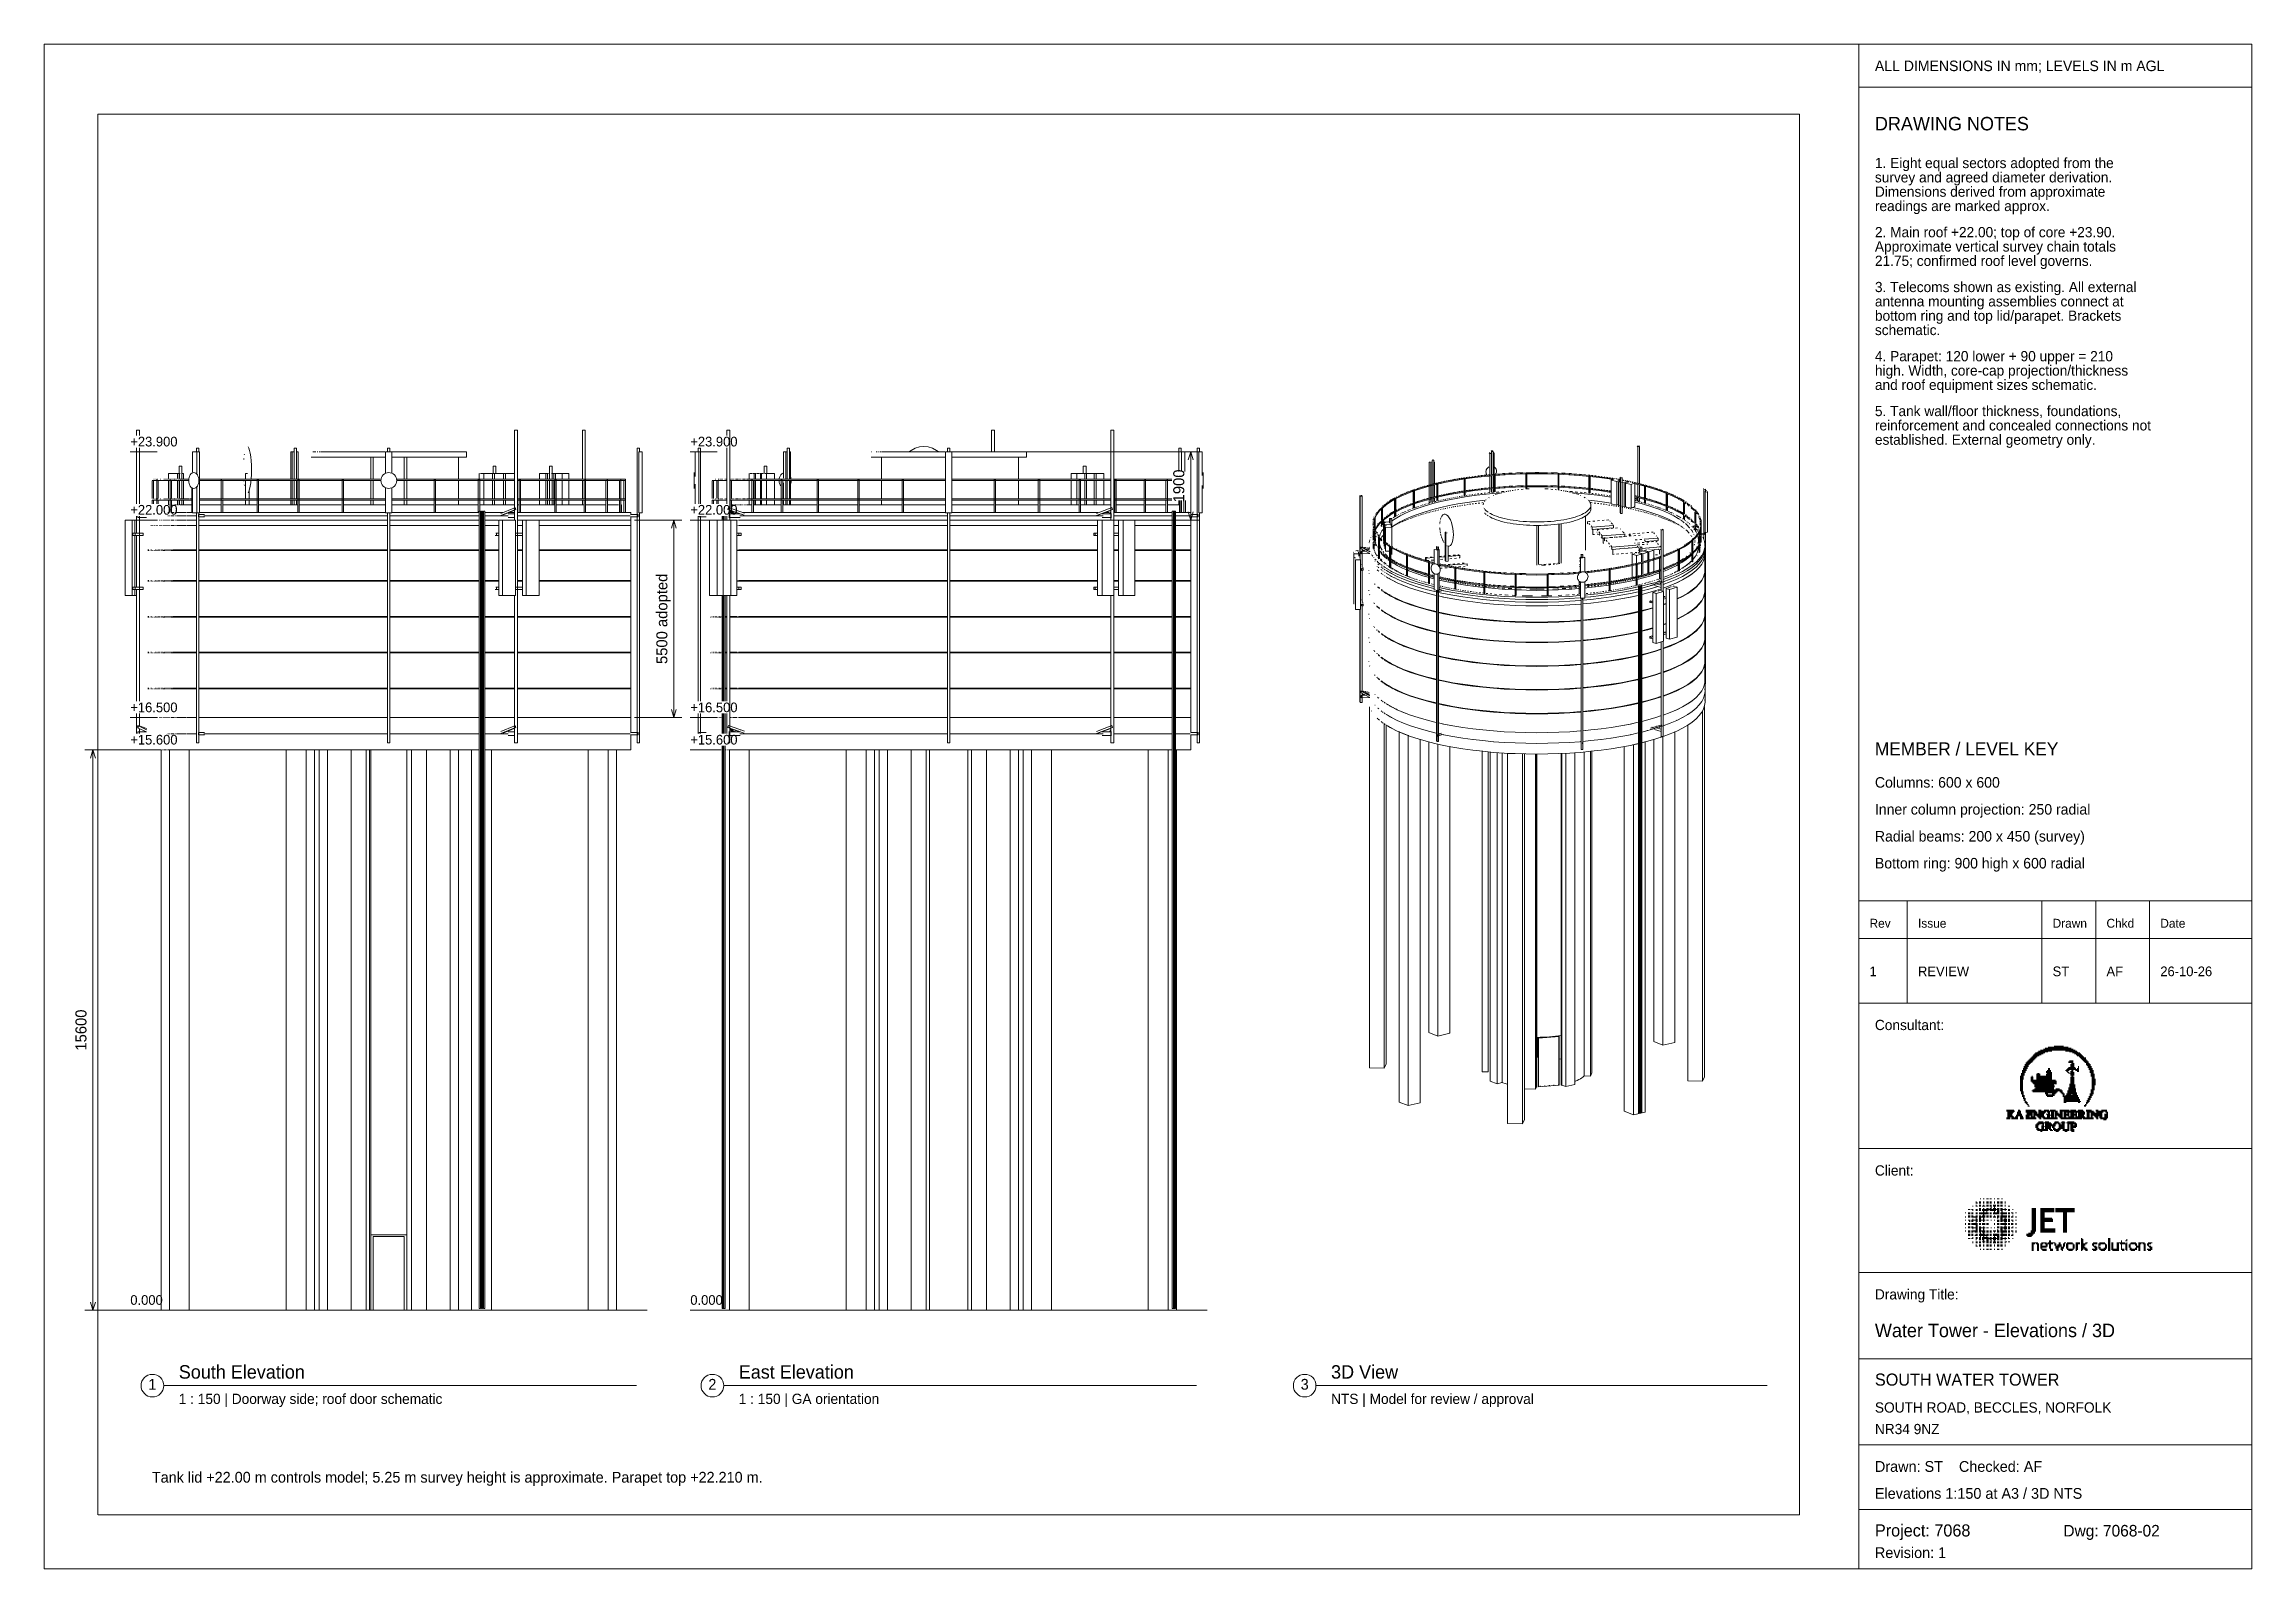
# Paper-space layout '02 Elevations and 3D' of a CAD drawing. Header units: millimetres. Extents: x 5 to 415, y 7 to 290.
import ezdxf
from ezdxf.enums import TextEntityAlignment as Align

# ---------------------------------------------------------------- set-up
doc = ezdxf.new("R2010")
doc.units = ezdxf.units.MM
for name, color, linetype in [('BRANDING', 7, 'Continuous'), ('DIMENSIONS', 7, 'Continuous'), ('GEOMETRY', 7, 'Continuous'), ('SHEET', 7, 'Continuous'), ('TEXT', 7, 'Continuous')]:
    doc.layers.add(name, color=color, linetype=linetype)

# ---------------------------------------------------------------- blocks, each defined once
blk = doc.blocks.new('SHEET_02')
at = {"layer": 'BRANDING'}
for points in [[(374.63, 102.66), (374.81, 102.66), (374.63, 102.48), (374.81, 102.48)], [(374.81, 102.84), (374.99, 102.84), (374.81, 102.66), (374.99, 102.66)], [(374.81, 102.66), (374.99, 102.66), (374.81, 102.48), (374.99, 102.48)], [(374.99, 102.84), (375.35, 102.84), (374.99, 102.66), (375.35, 102.66)], [(374.99, 102.66), (375.17, 102.66), (374.99, 102.48), (375.17, 102.48)], [(375.17, 103.02), (375.35, 103.02), (375.17, 102.84), (375.35, 102.84)], [(375.17, 102.66), (375.35, 102.66), (375.17, 102.48), (375.35, 102.48)], [(375.35, 103.2), (375.53, 103.2), (375.35, 103.02), (375.53, 103.02)], [(375.35, 103.02), (375.53, 103.02), (375.35, 102.84), (375.53, 102.84)], [(375.35, 102.84), (375.71, 102.84), (375.35, 102.66), (375.71, 102.66)], [(375.35, 102.66), (375.53, 102.66), (375.35, 102.48), (375.53, 102.48)], [(375.53, 103.2), (375.71, 103.2), (375.53, 103.02), (375.71, 103.02)], [(375.53, 103.02), (376.07, 103.02), (375.53, 102.84), (376.07, 102.84)], [(375.53, 102.66), (375.71, 102.66), (375.53, 102.48), (375.71, 102.48)], [(375.71, 103.38), (375.89, 103.38), (375.71, 103.2), (375.89, 103.2)], [(375.71, 103.2), (375.89, 103.2), (375.71, 103.02), (375.89, 103.02)], [(375.71, 102.84), (375.89, 102.84), (375.71, 102.66), (375.89, 102.66)], [(375.71, 102.66), (375.89, 102.66), (375.71, 102.48), (375.89, 102.48)], [(375.89, 103.38), (376.07, 103.38), (375.89, 103.2), (376.07, 103.2)], [(375.89, 103.2), (376.07, 103.2), (375.89, 103.02), (376.07, 103.02)], [(375.89, 102.84), (376.25, 102.84), (375.89, 102.66), (376.25, 102.66)], [(375.89, 102.66), (376.07, 102.66), (375.89, 102.48), (376.07, 102.48)], [(376.07, 103.38), (376.25, 103.38), (376.07, 103.2), (376.25, 103.2)], [(376.07, 103.2), (376.25, 103.2), (376.07, 103.02), (376.25, 103.02)], [(376.07, 103.02), (376.61, 103.02), (376.07, 102.84), (376.61, 102.84)], [(376.07, 102.66), (376.25, 102.66), (376.07, 102.48), (376.25, 102.48)], [(376.25, 103.56), (376.43, 103.56), (376.25, 103.38), (376.43, 103.38)], [(376.25, 103.38), (376.43, 103.38), (376.25, 103.2), (376.43, 103.2)], [(376.25, 103.2), (376.43, 103.2), (376.25, 103.02), (376.43, 103.02)], [(376.25, 102.84), (376.43, 102.84), (376.25, 102.66), (376.43, 102.66)], [(376.43, 103.56), (376.79, 103.56), (376.43, 103.38), (376.79, 103.38)], [(376.43, 103.38), (376.61, 103.38), (376.43, 103.2), (376.61, 103.2)], [(376.43, 103.2), (376.61, 103.2), (376.43, 103.02), (376.61, 103.02)], [(376.43, 102.84), (376.61, 102.84), (376.43, 102.66), (376.61, 102.66)], [(376.61, 103.74), (376.79, 103.74), (376.61, 103.56), (376.79, 103.56)], [(376.61, 103.38), (376.79, 103.38), (376.61, 103.2), (376.79, 103.2)], [(376.61, 103.2), (377.15, 103.2), (376.61, 103.02), (377.15, 103.02)], [(376.61, 103.02), (376.79, 103.02), (376.61, 102.84), (376.79, 102.84)], [(376.79, 103.74), (376.97, 103.74), (376.79, 103.56), (376.97, 103.56)], [(376.79, 103.56), (377.15, 103.56), (376.79, 103.38), (377.15, 103.38)], [(376.79, 103.38), (376.97, 103.38), (376.79, 103.2), (376.97, 103.2)], [(376.79, 103.02), (376.97, 103.02), (376.79, 102.84), (376.97, 102.84)], [(376.97, 103.74), (377.33, 103.74), (376.97, 103.56), (377.33, 103.56)], [(376.97, 103.38), (377.15, 103.38), (376.97, 103.2), (377.15, 103.2)], [(376.97, 103.02), (377.15, 103.02), (376.97, 102.84), (377.15, 102.84)], [(377.15, 103.92), (377.33, 103.92), (377.15, 103.74), (377.33, 103.74)], [(377.15, 103.56), (377.33, 103.56), (377.15, 103.38), (377.33, 103.38)], [(377.15, 103.38), (378.05, 103.38), (377.15, 103.2), (378.05, 103.2)], [(377.15, 103.2), (377.33, 103.2), (377.15, 103.02), (377.33, 103.02)], [(377.33, 103.92), (377.69, 103.92), (377.33, 103.74), (377.69, 103.74)], [(377.33, 103.74), (377.87, 103.74), (377.33, 103.56), (377.87, 103.56)], [(377.33, 103.56), (377.69, 103.56), (377.33, 103.38), (377.69, 103.38)], [(377.33, 103.2), (377.51, 103.2), (377.33, 103.02), (377.51, 103.02)], [(377.51, 103.2), (377.87, 103.2), (377.51, 103.02), (377.87, 103.02)], [(377.69, 103.92), (377.87, 103.92), (377.69, 103.74), (377.87, 103.74)], [(377.69, 103.56), (377.87, 103.56), (377.69, 103.38), (377.87, 103.38)], [(377.87, 103.92), (378.59, 103.92), (377.87, 103.74), (378.59, 103.74)], [(377.87, 103.74), (378.59, 103.74), (377.87, 103.56), (378.59, 103.56)], [(377.87, 103.56), (378.59, 103.56), (377.87, 103.38), (378.59, 103.38)], [(378.05, 103.38), (378.23, 103.38), (378.05, 103.2), (378.23, 103.2)], [(378.23, 104.1), (378.59, 104.1), (378.23, 103.92), (378.59, 103.92)], [(378.23, 103.38), (378.41, 103.38), (378.23, 103.2), (378.41, 103.2)], [(378.41, 103.38), (378.77, 103.38), (378.41, 103.2), (378.77, 103.2)], [(378.59, 104.1), (379.31, 104.1), (378.59, 103.92), (379.31, 103.92)], [(378.59, 103.92), (378.77, 103.92), (378.59, 103.74), (378.77, 103.74)], [(378.59, 103.74), (378.77, 103.74), (378.59, 103.56), (378.77, 103.56)], [(378.59, 103.56), (378.77, 103.56), (378.59, 103.38), (378.77, 103.38)], [(378.77, 103.92), (379.31, 103.92), (378.77, 103.74), (379.31, 103.74)], [(378.77, 103.74), (378.95, 103.74), (378.77, 103.56), (378.95, 103.56)], [(378.77, 103.56), (379.85, 103.56), (378.77, 103.38), (379.85, 103.38)], [(378.77, 103.38), (378.95, 103.38), (378.77, 103.2), (378.95, 103.2)], [(378.95, 103.74), (379.31, 103.74), (378.95, 103.56), (379.31, 103.56)], [(378.95, 103.38), (379.13, 103.38), (378.95, 103.2), (379.13, 103.2)], [(379.13, 103.38), (379.31, 103.38), (379.13, 103.2), (379.31, 103.2)], [(379.31, 104.1), (380.03, 104.1), (379.31, 103.92), (380.03, 103.92)], [(379.31, 103.92), (379.49, 103.92), (379.31, 103.74), (379.49, 103.74)], [(379.31, 103.74), (379.49, 103.74), (379.31, 103.56), (379.49, 103.56)], [(379.31, 103.38), (379.85, 103.38), (379.31, 103.2), (379.85, 103.2)], [(379.49, 103.92), (380.39, 103.92), (379.49, 103.74), (380.39, 103.74)], [(379.49, 103.74), (381.11, 103.74), (379.49, 103.56), (381.11, 103.56)], [(379.85, 103.56), (380.39, 103.56), (379.85, 103.38), (380.39, 103.38)], [(379.85, 103.38), (380.21, 103.38), (379.85, 103.2), (380.21, 103.2)], [(380.21, 103.38), (380.57, 103.38), (380.21, 103.2), (380.57, 103.2)], [(380.39, 103.92), (380.93, 103.92), (380.39, 103.74), (380.93, 103.74)], [(380.39, 103.56), (381.65, 103.56), (380.39, 103.38), (381.65, 103.38)], [(380.39, 103.2), (380.57, 103.2), (380.39, 103.02), (380.57, 103.02)], [(380.57, 103.38), (381.11, 103.38), (380.57, 103.2), (381.11, 103.2)], [(380.57, 103.2), (380.75, 103.2), (380.57, 103.02), (380.75, 103.02)], [(380.75, 103.2), (381.65, 103.2), (380.75, 103.02), (381.65, 103.02)], [(381.11, 103.74), (381.47, 103.74), (381.11, 103.56), (381.47, 103.56)], [(381.11, 103.38), (382.01, 103.38), (381.11, 103.2), (382.01, 103.2)], [(381.11, 103.02), (381.29, 103.02), (381.11, 102.84), (381.29, 102.84)], [(381.29, 103.02), (381.47, 103.02), (381.29, 102.84), (381.47, 102.84)], [(381.47, 103.02), (381.83, 103.02), (381.47, 102.84), (381.83, 102.84)], [(381.65, 103.56), (381.83, 103.56), (381.65, 103.38), (381.83, 103.38)], [(381.65, 103.2), (382.37, 103.2), (381.65, 103.02), (382.37, 103.02)], [(381.65, 102.84), (381.83, 102.84), (381.65, 102.66), (381.83, 102.66)], [(381.83, 103.02), (382.01, 103.02), (381.83, 102.84), (382.01, 102.84)], [(381.83, 102.84), (382.37, 102.84), (381.83, 102.66), (382.37, 102.66)], [(382.01, 103.38), (382.19, 103.38), (382.01, 103.2), (382.19, 103.2)], [(382.01, 103.02), (382.73, 103.02), (382.01, 102.84), (382.73, 102.84)], [(382.01, 102.66), (382.19, 102.66), (382.01, 102.48), (382.19, 102.48)], [(382.19, 102.66), (382.55, 102.66), (382.19, 102.48), (382.55, 102.48)], [(382.37, 103.2), (382.55, 103.2), (382.37, 103.02), (382.55, 103.02)], [(382.37, 102.84), (382.91, 102.84), (382.37, 102.66), (382.91, 102.66)], [(382.55, 102.66), (383.09, 102.66), (382.55, 102.48), (383.09, 102.48)], [(382.91, 102.84), (383.09, 102.84), (382.91, 102.66), (383.09, 102.66)], [(383.09, 102.66), (383.27, 102.66), (383.09, 102.48), (383.27, 102.48)], [(371.93, 98.52), (372.11, 98.52), (371.93, 98.34), (372.11, 98.34)], [(372.11, 99.06), (372.29, 99.06), (372.11, 98.88), (372.29, 98.88)], [(372.11, 98.88), (372.29, 98.88), (372.11, 98.7), (372.29, 98.7)], [(372.11, 98.7), (372.29, 98.7), (372.11, 98.52), (372.29, 98.52)], [(372.11, 98.52), (372.29, 98.52), (372.11, 98.34), (372.29, 98.34)], [(372.29, 99.6), (372.47, 99.6), (372.29, 99.42), (372.47, 99.42)], [(372.29, 99.42), (372.47, 99.42), (372.29, 99.24), (372.47, 99.24)], [(372.29, 99.24), (372.47, 99.24), (372.29, 99.06), (372.47, 99.06)], [(372.29, 99.06), (372.65, 99.06), (372.29, 98.88), (372.65, 98.88)], [(372.29, 98.88), (372.65, 98.88), (372.29, 98.7), (372.65, 98.7)], [(372.29, 98.7), (372.65, 98.7), (372.29, 98.52), (372.65, 98.52)], [(372.29, 98.52), (372.47, 98.52), (372.29, 98.34), (372.47, 98.34)], [(372.47, 99.96), (372.65, 99.96), (372.47, 99.78), (372.65, 99.78)], [(372.47, 99.78), (372.65, 99.78), (372.47, 99.6), (372.65, 99.6)], [(372.47, 99.6), (373.01, 99.6), (372.47, 99.42), (373.01, 99.42)], [(372.47, 99.42), (372.65, 99.42), (372.47, 99.24), (372.65, 99.24)], [(372.47, 99.24), (372.65, 99.24), (372.47, 99.06), (372.65, 99.06)], [(372.47, 98.52), (372.65, 98.52), (372.47, 98.34), (372.65, 98.34)], [(372.65, 100.32), (372.83, 100.32), (372.65, 100.14), (372.83, 100.14)], [(372.65, 100.14), (372.83, 100.14), (372.65, 99.96), (372.83, 99.96)], [(372.65, 99.96), (372.83, 99.96), (372.65, 99.78), (372.83, 99.78)], [(372.65, 99.78), (372.83, 99.78), (372.65, 99.6), (372.83, 99.6)], [(372.65, 99.42), (372.83, 99.42), (372.65, 99.24), (372.83, 99.24)], [(372.65, 99.24), (372.83, 99.24), (372.65, 99.06), (372.83, 99.06)], [(372.65, 99.06), (372.83, 99.06), (372.65, 98.88), (372.83, 98.88)], [(372.65, 98.88), (372.83, 98.88), (372.65, 98.7), (372.83, 98.7)], [(372.65, 98.7), (372.83, 98.7), (372.65, 98.52), (372.83, 98.52)], [(372.83, 100.68), (373.01, 100.68), (372.83, 100.5), (373.01, 100.5)], [(372.83, 100.5), (373.01, 100.5), (372.83, 100.32), (373.01, 100.32)], [(372.83, 100.32), (373.19, 100.32), (372.83, 100.14), (373.19, 100.14)], [(372.83, 100.14), (373.01, 100.14), (372.83, 99.96), (373.01, 99.96)], [(372.83, 99.96), (373.01, 99.96), (372.83, 99.78), (373.01, 99.78)], [(372.83, 99.78), (373.01, 99.78), (372.83, 99.6), (373.01, 99.6)], [(372.83, 99.42), (373.01, 99.42), (372.83, 99.24), (373.01, 99.24)], [(372.83, 99.24), (373.01, 99.24), (372.83, 99.06), (373.01, 99.06)], [(373.01, 101.04), (373.19, 101.04), (373.01, 100.86), (373.19, 100.86)], [(373.01, 100.86), (373.19, 100.86), (373.01, 100.68), (373.19, 100.68)], [(373.01, 100.68), (373.37, 100.68), (373.01, 100.5), (373.37, 100.5)], [(373.01, 100.5), (373.19, 100.5), (373.01, 100.32), (373.19, 100.32)], [(373.01, 100.14), (373.19, 100.14), (373.01, 99.96), (373.19, 99.96)], [(373.01, 99.96), (373.19, 99.96), (373.01, 99.78), (373.19, 99.78)], [(373.01, 99.78), (373.19, 99.78), (373.01, 99.6), (373.19, 99.6)], [(373.01, 99.6), (373.19, 99.6), (373.01, 99.42), (373.19, 99.42)], [(373.19, 101.22), (373.37, 101.22), (373.19, 101.04), (373.37, 101.04)], [(373.19, 101.04), (373.37, 101.04), (373.19, 100.86), (373.37, 100.86)], [(373.19, 100.86), (373.37, 100.86), (373.19, 100.68), (373.37, 100.68)], [(373.19, 100.5), (373.37, 100.5), (373.19, 100.32), (373.37, 100.32)], [(373.19, 100.32), (373.37, 100.32), (373.19, 100.14), (373.37, 100.14)], [(373.19, 100.14), (373.37, 100.14), (373.19, 99.96), (373.37, 99.96)], [(373.19, 99.96), (373.37, 99.96), (373.19, 99.78), (373.37, 99.78)], [(373.37, 101.4), (373.55, 101.4), (373.37, 101.22), (373.55, 101.22)], [(373.37, 101.22), (373.73, 101.22), (373.37, 101.04), (373.73, 101.04)], [(373.37, 101.04), (373.73, 101.04), (373.37, 100.86), (373.73, 100.86)], [(373.37, 100.86), (373.55, 100.86), (373.37, 100.68), (373.55, 100.68)], [(373.37, 100.68), (373.55, 100.68), (373.37, 100.5), (373.55, 100.5)], [(373.37, 100.5), (373.55, 100.5), (373.37, 100.32), (373.55, 100.32)], [(373.37, 100.32), (373.55, 100.32), (373.37, 100.14), (373.55, 100.14)], [(373.55, 101.58), (374.09, 101.58), (373.55, 101.4), (374.09, 101.4)], [(373.55, 101.4), (373.73, 101.4), (373.55, 101.22), (373.73, 101.22)], [(373.55, 100.86), (373.73, 100.86), (373.55, 100.68), (373.73, 100.68)], [(373.55, 100.68), (373.73, 100.68), (373.55, 100.5), (373.73, 100.5)], [(373.73, 101.76), (374.09, 101.76), (373.73, 101.58), (374.09, 101.58)], [(373.73, 101.4), (374.09, 101.4), (373.73, 101.22), (374.09, 101.22)], [(373.73, 101.22), (374.09, 101.22), (373.73, 101.04), (374.09, 101.04)], [(373.73, 101.04), (373.91, 101.04), (373.73, 100.86), (373.91, 100.86)], [(373.73, 100.86), (373.91, 100.86), (373.73, 100.68), (373.91, 100.68)], [(373.91, 101.94), (374.27, 101.94), (373.91, 101.76), (374.27, 101.76)], [(373.91, 101.04), (374.09, 101.04), (373.91, 100.86), (374.09, 100.86)], [(374.09, 102.12), (374.45, 102.12), (374.09, 101.94), (374.45, 101.94)], [(374.09, 101.76), (374.27, 101.76), (374.09, 101.58), (374.27, 101.58)], [(374.09, 101.58), (374.27, 101.58), (374.09, 101.4), (374.27, 101.4)], [(374.09, 101.4), (374.27, 101.4), (374.09, 101.22), (374.27, 101.22)], [(374.09, 101.22), (374.27, 101.22), (374.09, 101.04), (374.27, 101.04)], [(374.09, 98.52), (374.27, 98.52), (374.09, 98.34), (374.27, 98.34)], [(374.27, 102.3), (374.63, 102.3), (374.27, 102.12), (374.63, 102.12)], [(374.27, 101.94), (374.45, 101.94), (374.27, 101.76), (374.45, 101.76)], [(374.27, 101.76), (374.45, 101.76), (374.27, 101.58), (374.45, 101.58)], [(374.27, 101.58), (374.45, 101.58), (374.27, 101.4), (374.45, 101.4)], [(374.27, 101.4), (374.45, 101.4), (374.27, 101.22), (374.45, 101.22)], [(374.45, 102.48), (374.63, 102.48), (374.45, 102.3), (374.63, 102.3)], [(374.45, 102.12), (374.63, 102.12), (374.45, 101.94), (374.63, 101.94)], [(374.45, 101.94), (374.63, 101.94), (374.45, 101.76), (374.63, 101.76)], [(374.45, 101.76), (374.63, 101.76), (374.45, 101.58), (374.63, 101.58)], [(374.45, 101.58), (374.63, 101.58), (374.45, 101.4), (374.63, 101.4)], [(374.63, 102.48), (374.81, 102.48), (374.63, 102.3), (374.81, 102.3)], [(374.63, 102.3), (374.81, 102.3), (374.63, 102.12), (374.81, 102.12)], [(374.63, 102.12), (374.81, 102.12), (374.63, 101.94), (374.81, 101.94)], [(374.63, 101.94), (374.81, 101.94), (374.63, 101.76), (374.81, 101.76)], [(374.63, 101.76), (374.81, 101.76), (374.63, 101.58), (374.81, 101.58)], [(374.81, 102.48), (375.17, 102.48), (374.81, 102.3), (375.17, 102.3)], [(374.81, 102.3), (374.99, 102.3), (374.81, 102.12), (374.99, 102.12)], [(374.81, 102.12), (374.99, 102.12), (374.81, 101.94), (374.99, 101.94)], [(374.81, 101.94), (374.99, 101.94), (374.81, 101.76), (374.99, 101.76)], [(374.99, 102.3), (375.17, 102.3), (374.99, 102.12), (375.17, 102.12)], [(374.99, 102.12), (375.17, 102.12), (374.99, 101.94), (375.17, 101.94)], [(374.99, 98.88), (375.17, 98.88), (374.99, 98.7), (375.17, 98.7)], [(374.99, 98.7), (375.17, 98.7), (374.99, 98.52), (375.17, 98.52)], [(374.99, 98.52), (375.17, 98.52), (374.99, 98.34), (375.17, 98.34)], [(375.17, 102.48), (375.35, 102.48), (375.17, 102.3), (375.35, 102.3)], [(375.17, 102.3), (375.35, 102.3), (375.17, 102.12), (375.35, 102.12)], [(375.17, 99.06), (375.53, 99.06), (375.17, 98.88), (375.53, 98.88)], [(375.17, 98.88), (375.35, 98.88), (375.17, 98.7), (375.35, 98.7)], [(375.17, 98.7), (375.53, 98.7), (375.17, 98.52), (375.53, 98.52)], [(375.17, 98.52), (375.35, 98.52), (375.17, 98.34), (375.35, 98.34)], [(375.35, 102.48), (375.53, 102.48), (375.35, 102.3), (375.53, 102.3)], [(375.35, 102.3), (375.53, 102.3), (375.35, 102.12), (375.53, 102.12)], [(375.35, 98.88), (375.53, 98.88), (375.35, 98.7), (375.53, 98.7)], [(375.35, 98.52), (375.53, 98.52), (375.35, 98.34), (375.53, 98.34)], [(375.53, 102.48), (375.71, 102.48), (375.53, 102.3), (375.71, 102.3)], [(375.53, 98.88), (375.71, 98.88), (375.53, 98.7), (375.71, 98.7)], [(375.53, 98.7), (375.71, 98.7), (375.53, 98.52), (375.71, 98.52)], [(375.53, 98.52), (375.71, 98.52), (375.53, 98.34), (375.71, 98.34)], [(375.71, 102.48), (375.89, 102.48), (375.71, 102.3), (375.89, 102.3)], [(375.71, 98.52), (375.89, 98.52), (375.71, 98.34), (375.89, 98.34)], [(375.89, 98.52), (376.25, 98.52), (375.89, 98.34), (376.25, 98.34)], [(376.25, 98.52), (376.61, 98.52), (376.25, 98.34), (376.61, 98.34)], [(376.61, 98.52), (376.79, 98.52), (376.61, 98.34), (376.79, 98.34)], [(376.79, 99.42), (376.97, 99.42), (376.79, 99.24), (376.97, 99.24)], [(376.79, 99.24), (376.97, 99.24), (376.79, 99.06), (376.97, 99.06)], [(376.79, 98.88), (376.97, 98.88), (376.79, 98.7), (376.97, 98.7)], [(376.79, 98.7), (376.97, 98.7), (376.79, 98.52), (376.97, 98.52)], [(376.79, 98.52), (376.97, 98.52), (376.79, 98.34), (376.97, 98.34)], [(376.97, 99.6), (377.15, 99.6), (376.97, 99.42), (377.15, 99.42)], [(376.97, 99.42), (377.15, 99.42), (376.97, 99.24), (377.15, 99.24)], [(376.97, 99.24), (377.15, 99.24), (376.97, 99.06), (377.15, 99.06)], [(376.97, 99.06), (377.15, 99.06), (376.97, 98.88), (377.15, 98.88)], [(376.97, 98.88), (377.15, 98.88), (376.97, 98.7), (377.15, 98.7)], [(376.97, 98.7), (377.69, 98.7), (376.97, 98.52), (377.69, 98.52)], [(376.97, 98.52), (377.69, 98.52), (376.97, 98.34), (377.69, 98.34)], [(377.15, 99.96), (377.51, 99.96), (377.15, 99.78), (377.51, 99.78)], [(377.15, 99.78), (377.51, 99.78), (377.15, 99.6), (377.51, 99.6)], [(377.15, 99.6), (377.51, 99.6), (377.15, 99.42), (377.51, 99.42)], [(377.15, 99.42), (377.51, 99.42), (377.15, 99.24), (377.51, 99.24)], [(377.15, 99.24), (377.51, 99.24), (377.15, 99.06), (377.51, 99.06)], [(377.15, 99.06), (377.51, 99.06), (377.15, 98.88), (377.51, 98.88)], [(377.15, 98.88), (377.51, 98.88), (377.15, 98.7), (377.51, 98.7)], [(377.51, 99.6), (377.69, 99.6), (377.51, 99.42), (377.69, 99.42)], [(377.51, 99.42), (377.69, 99.42), (377.51, 99.24), (377.69, 99.24)], [(377.51, 99.24), (377.69, 99.24), (377.51, 99.06), (377.69, 99.06)], [(377.51, 99.06), (377.69, 99.06), (377.51, 98.88), (377.69, 98.88)], [(377.51, 98.88), (377.69, 98.88), (377.51, 98.7), (377.69, 98.7)], [(377.69, 99.24), (377.87, 99.24), (377.69, 99.06), (377.87, 99.06)], [(377.69, 99.06), (377.87, 99.06), (377.69, 98.88), (377.87, 98.88)], [(377.69, 98.88), (377.87, 98.88), (377.69, 98.7), (377.87, 98.7)], [(377.69, 98.7), (377.87, 98.7), (377.69, 98.52), (377.87, 98.52)], [(377.69, 98.52), (377.87, 98.52), (377.69, 98.34), (377.87, 98.34)], [(380.39, 99.6), (380.57, 99.6), (380.39, 99.42), (380.57, 99.42)], [(380.57, 99.78), (380.75, 99.78), (380.57, 99.6), (380.75, 99.6)], [(380.57, 99.6), (380.93, 99.6), (380.57, 99.42), (380.93, 99.42)], [(380.57, 99.42), (380.93, 99.42), (380.57, 99.24), (380.93, 99.24)], [(380.75, 99.96), (380.93, 99.96), (380.75, 99.78), (380.93, 99.78)], [(380.75, 99.78), (380.93, 99.78), (380.75, 99.6), (380.93, 99.6)], [(380.75, 99.24), (381.11, 99.24), (380.75, 99.06), (381.11, 99.06)], [(380.93, 101.22), (381.29, 101.22), (380.93, 101.04), (381.29, 101.04)], [(380.93, 101.04), (381.47, 101.04), (380.93, 100.86), (381.47, 100.86)], [(380.93, 100.14), (381.11, 100.14), (380.93, 99.96), (381.11, 99.96)], [(380.93, 99.96), (381.29, 99.96), (380.93, 99.78), (381.29, 99.78)], [(380.93, 99.78), (381.11, 99.78), (380.93, 99.6), (381.11, 99.6)], [(380.93, 99.6), (381.11, 99.6), (380.93, 99.42), (381.11, 99.42)], [(380.93, 99.06), (381.11, 99.06), (380.93, 98.88), (381.11, 98.88)], [(381.11, 101.4), (381.29, 101.4), (381.11, 101.22), (381.29, 101.22)], [(381.11, 100.14), (382.01, 100.14), (381.11, 99.96), (382.01, 99.96)], [(381.11, 99.78), (381.47, 99.78), (381.11, 99.6), (381.47, 99.6)], [(381.11, 99.06), (381.29, 99.06), (381.11, 98.88), (381.29, 98.88)], [(381.29, 101.4), (381.83, 101.4), (381.29, 101.22), (381.83, 101.22)], [(381.29, 101.22), (381.65, 101.22), (381.29, 101.04), (381.65, 101.04)], [(381.29, 100.68), (381.47, 100.68), (381.29, 100.5), (381.47, 100.5)], [(381.29, 100.5), (381.47, 100.5), (381.29, 100.32), (381.47, 100.32)], [(381.29, 100.32), (381.47, 100.32), (381.29, 100.14), (381.47, 100.14)], [(381.29, 99.96), (382.19, 99.96), (381.29, 99.78), (382.19, 99.78)], [(381.29, 99.42), (381.47, 99.42), (381.29, 99.24), (381.47, 99.24)], [(381.29, 99.24), (381.47, 99.24), (381.29, 99.06), (381.47, 99.06)], [(381.29, 99.06), (381.83, 99.06), (381.29, 98.88), (381.83, 98.88)], [(381.29, 98.88), (381.65, 98.88), (381.29, 98.7), (381.65, 98.7)], [(381.29, 98.7), (381.47, 98.7), (381.29, 98.52), (381.47, 98.52)], [(381.47, 101.04), (381.65, 101.04), (381.47, 100.86), (381.65, 100.86)], [(381.47, 100.86), (381.65, 100.86), (381.47, 100.68), (381.65, 100.68)], [(381.47, 100.68), (381.83, 100.68), (381.47, 100.5), (381.83, 100.5)], [(381.47, 100.5), (381.83, 100.5), (381.47, 100.32), (381.83, 100.32)], [(381.47, 100.32), (381.83, 100.32), (381.47, 100.14), (381.83, 100.14)], [(381.47, 99.78), (381.65, 99.78), (381.47, 99.6), (381.65, 99.6)], [(381.47, 99.6), (381.83, 99.6), (381.47, 99.42), (381.83, 99.42)], [(381.47, 99.42), (381.83, 99.42), (381.47, 99.24), (381.83, 99.24)], [(381.47, 99.24), (381.83, 99.24), (381.47, 99.06), (381.83, 99.06)], [(381.47, 98.7), (381.83, 98.7), (381.47, 98.52), (381.83, 98.52)], [(381.47, 98.52), (381.83, 98.52), (381.47, 98.34), (381.83, 98.34)], [(381.65, 101.22), (381.83, 101.22), (381.65, 101.04), (381.83, 101.04)], [(381.65, 101.04), (381.83, 101.04), (381.65, 100.86), (381.83, 100.86)], [(381.65, 100.86), (381.83, 100.86), (381.65, 100.68), (381.83, 100.68)], [(381.65, 99.78), (382.01, 99.78), (381.65, 99.6), (382.01, 99.6)], [(381.65, 98.88), (381.83, 98.88), (381.65, 98.7), (381.83, 98.7)], [(381.83, 100.86), (382.01, 100.86), (381.83, 100.68), (382.01, 100.68)], [(381.83, 100.68), (382.01, 100.68), (381.83, 100.5), (382.01, 100.5)], [(381.83, 100.5), (382.01, 100.5), (381.83, 100.32), (382.01, 100.32)], [(381.83, 100.32), (382.01, 100.32), (381.83, 100.14), (382.01, 100.14)], [(381.83, 99.24), (382.01, 99.24), (381.83, 99.06), (382.01, 99.06)], [(381.83, 99.06), (382.01, 99.06), (381.83, 98.88), (382.01, 98.88)], [(381.83, 98.88), (382.01, 98.88), (381.83, 98.7), (382.01, 98.7)], [(381.83, 98.7), (382.01, 98.7), (381.83, 98.52), (382.01, 98.52)], [(382.01, 100.14), (382.19, 100.14), (382.01, 99.96), (382.19, 99.96)], [(382.01, 99.78), (382.55, 99.78), (382.01, 99.6), (382.55, 99.6)], [(382.19, 99.96), (382.37, 99.96), (382.19, 99.78), (382.37, 99.78)], [(382.19, 99.6), (382.37, 99.6), (382.19, 99.42), (382.37, 99.42)], [(382.37, 102.48), (382.55, 102.48), (382.37, 102.3), (382.55, 102.3)], [(382.37, 99.6), (382.73, 99.6), (382.37, 99.42), (382.73, 99.42)], [(382.55, 102.48), (382.91, 102.48), (382.55, 102.3), (382.91, 102.3)], [(382.55, 102.3), (382.73, 102.3), (382.55, 102.12), (382.73, 102.12)], [(382.55, 99.96), (382.73, 99.96), (382.55, 99.78), (382.73, 99.78)], [(382.55, 99.78), (382.91, 99.78), (382.55, 99.6), (382.91, 99.6)], [(382.55, 99.42), (382.91, 99.42), (382.55, 99.24), (382.91, 99.24)], [(382.73, 102.3), (383.09, 102.3), (382.73, 102.12), (383.09, 102.12)], [(382.73, 100.32), (382.91, 100.32), (382.73, 100.14), (382.91, 100.14)], [(382.73, 100.14), (382.91, 100.14), (382.73, 99.96), (382.91, 99.96)], [(382.73, 99.96), (382.91, 99.96), (382.73, 99.78), (382.91, 99.78)], [(382.73, 99.6), (382.91, 99.6), (382.73, 99.42), (382.91, 99.42)], [(382.91, 102.48), (383.45, 102.48), (382.91, 102.3), (383.45, 102.3)], [(382.91, 102.12), (383.27, 102.12), (382.91, 101.94), (383.27, 101.94)], [(383.09, 102.3), (383.63, 102.3), (383.09, 102.12), (383.63, 102.12)], [(383.09, 101.94), (383.27, 101.94), (383.09, 101.76), (383.27, 101.76)], [(383.27, 102.12), (383.81, 102.12), (383.27, 101.94), (383.81, 101.94)], [(383.27, 101.94), (383.45, 101.94), (383.27, 101.76), (383.45, 101.76)], [(383.27, 101.76), (383.45, 101.76), (383.27, 101.58), (383.45, 101.58)], [(383.45, 101.94), (383.99, 101.94), (383.45, 101.76), (383.99, 101.76)], [(383.45, 101.76), (383.63, 101.76), (383.45, 101.58), (383.63, 101.58)], [(383.45, 101.58), (383.63, 101.58), (383.45, 101.4), (383.63, 101.4)], [(383.63, 101.76), (384.17, 101.76), (383.63, 101.58), (384.17, 101.58)], [(383.63, 101.58), (383.81, 101.58), (383.63, 101.4), (383.81, 101.4)], [(383.63, 101.4), (383.81, 101.4), (383.63, 101.22), (383.81, 101.22)], [(383.81, 101.58), (384.35, 101.58), (383.81, 101.4), (384.35, 101.4)], [(383.81, 101.4), (383.99, 101.4), (383.81, 101.22), (383.99, 101.22)], [(383.81, 101.22), (383.99, 101.22), (383.81, 101.04), (383.99, 101.04)], [(383.99, 101.94), (384.17, 101.94), (383.99, 101.76), (384.17, 101.76)], [(383.99, 101.4), (384.35, 101.4), (383.99, 101.22), (384.35, 101.22)], [(383.99, 101.22), (384.17, 101.22), (383.99, 101.04), (384.17, 101.04)], [(383.99, 101.04), (384.17, 101.04), (383.99, 100.86), (384.17, 100.86)], [(384.17, 101.22), (384.53, 101.22), (384.17, 101.04), (384.53, 101.04)], [(384.17, 101.04), (384.35, 101.04), (384.17, 100.86), (384.35, 100.86)], [(384.17, 100.86), (384.35, 100.86), (384.17, 100.68), (384.35, 100.68)], [(384.17, 100.68), (384.35, 100.68), (384.17, 100.5), (384.35, 100.5)], [(384.35, 101.4), (384.53, 101.4), (384.35, 101.22), (384.53, 101.22)], [(384.35, 101.04), (384.71, 101.04), (384.35, 100.86), (384.71, 100.86)], [(384.35, 100.86), (384.89, 100.86), (384.35, 100.68), (384.89, 100.68)], [(384.35, 100.68), (384.53, 100.68), (384.35, 100.5), (384.53, 100.5)], [(384.35, 100.5), (385.07, 100.5), (384.35, 100.32), (385.07, 100.32)], [(384.53, 101.22), (384.71, 101.22), (384.53, 101.04), (384.71, 101.04)], [(384.53, 100.68), (384.89, 100.68), (384.53, 100.5), (384.89, 100.5)], [(384.53, 100.32), (384.71, 100.32), (384.53, 100.14), (384.71, 100.14)], [(384.53, 100.14), (384.71, 100.14), (384.53, 99.96), (384.71, 99.96)], [(384.71, 100.32), (385.07, 100.32), (384.71, 100.14), (385.07, 100.14)], [(384.71, 100.14), (384.89, 100.14), (384.71, 99.96), (384.89, 99.96)], [(384.71, 99.96), (384.89, 99.96), (384.71, 99.78), (384.89, 99.78)], [(384.71, 99.78), (385.43, 99.78), (384.71, 99.6), (385.43, 99.6)], [(384.89, 100.68), (385.07, 100.68), (384.89, 100.5), (385.07, 100.5)], [(384.89, 100.14), (385.25, 100.14), (384.89, 99.96), (385.25, 99.96)], [(384.89, 99.96), (385.25, 99.96), (384.89, 99.78), (385.25, 99.78)], [(384.89, 99.6), (385.43, 99.6), (384.89, 99.42), (385.43, 99.42)], [(384.89, 99.42), (385.43, 99.42), (384.89, 99.24), (385.43, 99.24)], [(384.89, 99.24), (385.07, 99.24), (384.89, 99.06), (385.07, 99.06)], [(385.07, 100.32), (385.25, 100.32), (385.07, 100.14), (385.25, 100.14)], [(385.07, 99.24), (385.61, 99.24), (385.07, 99.06), (385.61, 99.06)], [(385.07, 99.06), (385.25, 99.06), (385.07, 98.88), (385.25, 98.88)], [(385.07, 98.88), (385.61, 98.88), (385.07, 98.7), (385.61, 98.7)], [(385.07, 98.7), (385.79, 98.7), (385.07, 98.52), (385.79, 98.52)], [(385.07, 98.52), (385.25, 98.52), (385.07, 98.34), (385.25, 98.34)], [(385.25, 99.96), (385.43, 99.96), (385.25, 99.78), (385.43, 99.78)], [(385.25, 99.06), (385.61, 99.06), (385.25, 98.88), (385.61, 98.88)], [(385.25, 98.52), (385.79, 98.52), (385.25, 98.34), (385.79, 98.34)], [(385.43, 99.6), (385.61, 99.6), (385.43, 99.42), (385.61, 99.42)], [(385.43, 99.42), (385.61, 99.42), (385.43, 99.24), (385.61, 99.24)], [(385.61, 98.88), (385.79, 98.88), (385.61, 98.7), (385.79, 98.7)], [(371.93, 98.34), (372.11, 98.34), (371.93, 98.16), (372.11, 98.16)], [(371.93, 98.16), (372.11, 98.16), (371.93, 97.98), (372.11, 97.98)], [(371.93, 97.98), (372.11, 97.98), (371.93, 97.8), (372.11, 97.8)], [(371.93, 97.8), (372.11, 97.8), (371.93, 97.62), (372.11, 97.62)], [(371.93, 97.62), (372.11, 97.62), (371.93, 97.44), (372.11, 97.44)], [(371.93, 97.44), (372.11, 97.44), (371.93, 97.26), (372.11, 97.26)], [(371.93, 97.26), (372.11, 97.26), (371.93, 97.08), (372.11, 97.08)], [(371.93, 97.08), (372.29, 97.08), (371.93, 96.9), (372.29, 96.9)], [(371.93, 96.9), (372.29, 96.9), (371.93, 96.72), (372.29, 96.72)], [(371.93, 96.72), (372.29, 96.72), (371.93, 96.54), (372.29, 96.54)], [(371.93, 96.54), (372.11, 96.54), (371.93, 96.36), (372.11, 96.36)], [(371.93, 96.36), (372.11, 96.36), (371.93, 96.18), (372.11, 96.18)], [(371.93, 96.18), (372.11, 96.18), (371.93, 96), (372.11, 96)], [(371.93, 96), (372.11, 96), (371.93, 95.82), (372.11, 95.82)], [(371.93, 95.82), (372.11, 95.82), (371.93, 95.64), (372.11, 95.64)], [(372.11, 98.34), (372.47, 98.34), (372.11, 98.16), (372.47, 98.16)], [(372.11, 98.16), (372.47, 98.16), (372.11, 97.98), (372.47, 97.98)], [(372.11, 97.98), (372.29, 97.98), (372.11, 97.8), (372.29, 97.8)], [(372.11, 97.8), (372.29, 97.8), (372.11, 97.62), (372.29, 97.62)], [(372.11, 97.62), (372.29, 97.62), (372.11, 97.44), (372.29, 97.44)], [(372.11, 97.44), (372.29, 97.44), (372.11, 97.26), (372.29, 97.26)], [(372.11, 97.26), (372.29, 97.26), (372.11, 97.08), (372.29, 97.08)], [(372.11, 96.54), (372.29, 96.54), (372.11, 96.36), (372.29, 96.36)], [(372.11, 96.36), (372.29, 96.36), (372.11, 96.18), (372.29, 96.18)], [(372.11, 96.18), (372.29, 96.18), (372.11, 96), (372.29, 96)], [(372.11, 96), (372.29, 96), (372.11, 95.82), (372.29, 95.82)], [(372.11, 95.82), (372.29, 95.82), (372.11, 95.64), (372.29, 95.64)], [(372.11, 95.64), (372.47, 95.64), (372.11, 95.46), (372.47, 95.46)], [(372.11, 95.46), (372.29, 95.46), (372.11, 95.28), (372.29, 95.28)], [(372.11, 95.28), (372.29, 95.28), (372.11, 95.1), (372.29, 95.1)], [(372.29, 97.98), (372.47, 97.98), (372.29, 97.8), (372.47, 97.8)], [(372.29, 97.8), (372.47, 97.8), (372.29, 97.62), (372.47, 97.62)], [(372.29, 97.62), (372.47, 97.62), (372.29, 97.44), (372.47, 97.44)], [(372.29, 97.44), (372.47, 97.44), (372.29, 97.26), (372.47, 97.26)], [(372.29, 97.26), (372.47, 97.26), (372.29, 97.08), (372.47, 97.08)], [(372.29, 97.08), (372.47, 97.08), (372.29, 96.9), (372.47, 96.9)], [(372.29, 96.9), (372.47, 96.9), (372.29, 96.72), (372.47, 96.72)], [(372.29, 96.72), (372.47, 96.72), (372.29, 96.54), (372.47, 96.54)], [(372.29, 96.54), (372.47, 96.54), (372.29, 96.36), (372.47, 96.36)], [(372.29, 96.36), (372.47, 96.36), (372.29, 96.18), (372.47, 96.18)], [(372.29, 96.18), (372.47, 96.18), (372.29, 96), (372.47, 96)], [(372.29, 96), (372.47, 96), (372.29, 95.82), (372.47, 95.82)], [(372.29, 95.82), (372.47, 95.82), (372.29, 95.64), (372.47, 95.64)], [(372.29, 95.46), (372.47, 95.46), (372.29, 95.28), (372.47, 95.28)], [(372.29, 95.28), (372.47, 95.28), (372.29, 95.1), (372.47, 95.1)], [(372.29, 95.1), (372.65, 95.1), (372.29, 94.92), (372.65, 94.92)], [(372.29, 94.92), (372.47, 94.92), (372.29, 94.74), (372.47, 94.74)], [(372.29, 94.74), (372.47, 94.74), (372.29, 94.56), (372.47, 94.56)], [(372.47, 98.34), (372.65, 98.34), (372.47, 98.16), (372.65, 98.16)], [(372.47, 98.16), (372.65, 98.16), (372.47, 97.98), (372.65, 97.98)], [(372.47, 97.98), (372.65, 97.98), (372.47, 97.8), (372.65, 97.8)], [(372.47, 95.64), (372.65, 95.64), (372.47, 95.46), (372.65, 95.46)], [(372.47, 95.46), (372.65, 95.46), (372.47, 95.28), (372.65, 95.28)], [(372.47, 95.28), (372.65, 95.28), (372.47, 95.1), (372.65, 95.1)], [(372.47, 94.92), (372.65, 94.92), (372.47, 94.74), (372.65, 94.74)], [(372.47, 94.74), (372.65, 94.74), (372.47, 94.56), (372.65, 94.56)], [(372.47, 94.56), (372.83, 94.56), (372.47, 94.38), (372.83, 94.38)], [(372.47, 94.38), (372.65, 94.38), (372.47, 94.2), (372.65, 94.2)], [(372.65, 94.92), (372.83, 94.92), (372.65, 94.74), (372.83, 94.74)], [(372.65, 94.74), (372.83, 94.74), (372.65, 94.56), (372.83, 94.56)], [(372.65, 94.38), (372.83, 94.38), (372.65, 94.2), (372.83, 94.2)], [(372.83, 94.38), (373.01, 94.38), (372.83, 94.2), (373.01, 94.2)], [(373.91, 98.34), (374.09, 98.34), (373.91, 98.16), (374.09, 98.16)], [(373.91, 98.16), (374.09, 98.16), (373.91, 97.98), (374.09, 97.98)], [(373.91, 97.98), (374.09, 97.98), (373.91, 97.8), (374.09, 97.8)], [(373.91, 97.8), (374.09, 97.8), (373.91, 97.62), (374.09, 97.62)], [(373.91, 97.62), (374.09, 97.62), (373.91, 97.44), (374.09, 97.44)], [(374.09, 98.34), (374.27, 98.34), (374.09, 98.16), (374.27, 98.16)], [(374.09, 98.16), (374.27, 98.16), (374.09, 97.98), (374.27, 97.98)], [(374.09, 97.98), (374.27, 97.98), (374.09, 97.8), (374.27, 97.8)], [(374.09, 97.8), (374.27, 97.8), (374.09, 97.62), (374.27, 97.62)], [(374.09, 97.62), (374.63, 97.62), (374.09, 97.44), (374.63, 97.44)], [(374.09, 97.44), (374.27, 97.44), (374.09, 97.26), (374.27, 97.26)], [(374.09, 95.82), (374.27, 95.82), (374.09, 95.64), (374.27, 95.64)], [(374.27, 98.34), (374.45, 98.34), (374.27, 98.16), (374.45, 98.16)], [(374.27, 98.16), (374.45, 98.16), (374.27, 97.98), (374.45, 97.98)], [(374.27, 97.98), (374.45, 97.98), (374.27, 97.8), (374.45, 97.8)], [(374.27, 97.8), (374.45, 97.8), (374.27, 97.62), (374.45, 97.62)], [(374.27, 97.44), (374.99, 97.44), (374.27, 97.26), (374.99, 97.26)], [(374.27, 97.26), (374.45, 97.26), (374.27, 97.08), (374.45, 97.08)], [(374.27, 96), (374.45, 96), (374.27, 95.82), (374.45, 95.82)], [(374.27, 95.82), (374.45, 95.82), (374.27, 95.64), (374.45, 95.64)], [(374.27, 95.64), (374.45, 95.64), (374.27, 95.46), (374.45, 95.46)], [(374.45, 97.8), (374.63, 97.8), (374.45, 97.62), (374.63, 97.62)], [(374.45, 97.26), (374.99, 97.26), (374.45, 97.08), (374.99, 97.08)], [(374.45, 97.08), (374.63, 97.08), (374.45, 96.9), (374.63, 96.9)], [(374.45, 96), (374.63, 96), (374.45, 95.82), (374.63, 95.82)], [(374.45, 95.82), (374.81, 95.82), (374.45, 95.64), (374.81, 95.64)], [(374.45, 95.64), (374.63, 95.64), (374.45, 95.46), (374.63, 95.46)], [(374.63, 97.8), (374.99, 97.8), (374.63, 97.62), (374.99, 97.62)], [(374.63, 97.62), (374.81, 97.62), (374.63, 97.44), (374.81, 97.44)], [(374.63, 97.08), (374.99, 97.08), (374.63, 96.9), (374.99, 96.9)], [(374.63, 96.9), (374.81, 96.9), (374.63, 96.72), (374.81, 96.72)], [(374.63, 96.72), (374.81, 96.72), (374.63, 96.54), (374.81, 96.54)], [(374.63, 96.54), (374.81, 96.54), (374.63, 96.36), (374.81, 96.36)], [(374.63, 96.18), (374.81, 96.18), (374.63, 96), (374.81, 96)], [(374.63, 96), (374.81, 96), (374.63, 95.82), (374.81, 95.82)], [(374.63, 95.64), (375.71, 95.64), (374.63, 95.46), (375.71, 95.46)], [(374.81, 97.62), (374.99, 97.62), (374.81, 97.44), (374.99, 97.44)], [(374.81, 96.9), (375.17, 96.9), (374.81, 96.72), (375.17, 96.72)], [(374.81, 96.72), (374.99, 96.72), (374.81, 96.54), (374.99, 96.54)], [(374.81, 96.54), (376.07, 96.54), (374.81, 96.36), (376.07, 96.36)], [(374.81, 96.36), (374.99, 96.36), (374.81, 96.18), (374.99, 96.18)], [(374.81, 96.18), (374.99, 96.18), (374.81, 96), (374.99, 96)], [(374.81, 96), (374.99, 96), (374.81, 95.82), (374.99, 95.82)], [(374.81, 95.82), (374.99, 95.82), (374.81, 95.64), (374.99, 95.64)], [(374.99, 98.34), (375.17, 98.34), (374.99, 98.16), (375.17, 98.16)], [(374.99, 98.16), (375.17, 98.16), (374.99, 97.98), (375.17, 97.98)], [(374.99, 97.98), (375.17, 97.98), (374.99, 97.8), (375.17, 97.8)], [(374.99, 97.8), (375.17, 97.8), (374.99, 97.62), (375.17, 97.62)], [(374.99, 97.62), (375.53, 97.62), (374.99, 97.44), (375.53, 97.44)], [(374.99, 97.44), (375.17, 97.44), (374.99, 97.26), (375.17, 97.26)], [(374.99, 97.26), (375.17, 97.26), (374.99, 97.08), (375.17, 97.08)], [(374.99, 97.08), (375.53, 97.08), (374.99, 96.9), (375.53, 96.9)], [(374.99, 96.72), (375.17, 96.72), (374.99, 96.54), (375.17, 96.54)], [(374.99, 96.36), (375.17, 96.36), (374.99, 96.18), (375.17, 96.18)], [(374.99, 96.18), (375.17, 96.18), (374.99, 96), (375.17, 96)], [(374.99, 96), (375.35, 96), (374.99, 95.82), (375.35, 95.82)], [(374.99, 95.82), (375.35, 95.82), (374.99, 95.64), (375.35, 95.64)], [(375.17, 98.34), (375.53, 98.34), (375.17, 98.16), (375.53, 98.16)], [(375.17, 98.16), (375.35, 98.16), (375.17, 97.98), (375.35, 97.98)], [(375.17, 97.98), (375.35, 97.98), (375.17, 97.8), (375.35, 97.8)], [(375.17, 97.8), (375.53, 97.8), (375.17, 97.62), (375.53, 97.62)], [(375.17, 97.44), (375.53, 97.44), (375.17, 97.26), (375.53, 97.26)], [(375.17, 97.26), (375.35, 97.26), (375.17, 97.08), (375.35, 97.08)], [(375.17, 96.9), (375.35, 96.9), (375.17, 96.72), (375.35, 96.72)], [(375.17, 96.72), (375.35, 96.72), (375.17, 96.54), (375.35, 96.54)], [(375.17, 96.36), (375.53, 96.36), (375.17, 96.18), (375.53, 96.18)], [(375.17, 96.18), (375.89, 96.18), (375.17, 96), (375.89, 96)], [(375.35, 98.16), (375.53, 98.16), (375.35, 97.98), (375.53, 97.98)], [(375.35, 97.98), (375.53, 97.98), (375.35, 97.8), (375.53, 97.8)], [(375.35, 97.26), (375.53, 97.26), (375.35, 97.08), (375.53, 97.08)], [(375.35, 96.9), (376.07, 96.9), (375.35, 96.72), (376.07, 96.72)], [(375.35, 96.72), (377.33, 96.72), (375.35, 96.54), (377.33, 96.54)], [(375.35, 96), (375.53, 96), (375.35, 95.82), (375.53, 95.82)], [(375.35, 95.82), (375.53, 95.82), (375.35, 95.64), (375.53, 95.64)], [(375.53, 98.34), (375.71, 98.34), (375.53, 98.16), (375.71, 98.16)], [(375.53, 98.16), (375.89, 98.16), (375.53, 97.98), (375.89, 97.98)], [(375.53, 97.98), (375.89, 97.98), (375.53, 97.8), (375.89, 97.8)], [(375.53, 97.8), (375.89, 97.8), (375.53, 97.62), (375.89, 97.62)], [(375.53, 97.62), (375.71, 97.62), (375.53, 97.44), (375.71, 97.44)], [(375.53, 97.44), (375.71, 97.44), (375.53, 97.26), (375.71, 97.26)], [(375.53, 97.26), (376.07, 97.26), (375.53, 97.08), (376.07, 97.08)], [(375.53, 97.08), (375.89, 97.08), (375.53, 96.9), (375.89, 96.9)], [(375.53, 96.36), (375.71, 96.36), (375.53, 96.18), (375.71, 96.18)], [(375.53, 96), (375.89, 96), (375.53, 95.82), (375.89, 95.82)], [(375.53, 95.82), (376.07, 95.82), (375.53, 95.64), (376.07, 95.64)], [(375.71, 98.34), (375.89, 98.34), (375.71, 98.16), (375.89, 98.16)], [(375.71, 97.62), (375.89, 97.62), (375.71, 97.44), (375.89, 97.44)], [(375.71, 97.44), (376.97, 97.44), (375.71, 97.26), (376.97, 97.26)], [(375.71, 96.36), (375.89, 96.36), (375.71, 96.18), (375.89, 96.18)], [(375.71, 95.64), (375.89, 95.64), (375.71, 95.46), (375.89, 95.46)], [(375.89, 98.34), (376.07, 98.34), (375.89, 98.16), (376.07, 98.16)], [(375.89, 98.16), (376.43, 98.16), (375.89, 97.98), (376.43, 97.98)], [(375.89, 97.98), (376.79, 97.98), (375.89, 97.8), (376.79, 97.8)], [(375.89, 97.8), (376.79, 97.8), (375.89, 97.62), (376.79, 97.62)], [(375.89, 97.62), (376.61, 97.62), (375.89, 97.44), (376.61, 97.44)], [(375.89, 97.08), (376.07, 97.08), (375.89, 96.9), (376.07, 96.9)], [(375.89, 96.36), (376.07, 96.36), (375.89, 96.18), (376.07, 96.18)], [(375.89, 96.18), (376.25, 96.18), (375.89, 96), (376.25, 96)], [(375.89, 96), (376.25, 96), (375.89, 95.82), (376.25, 95.82)], [(375.89, 95.64), (376.43, 95.64), (375.89, 95.46), (376.43, 95.46)], [(376.07, 98.34), (376.43, 98.34), (376.07, 98.16), (376.43, 98.16)], [(376.07, 97.26), (376.25, 97.26), (376.07, 97.08), (376.25, 97.08)], [(376.07, 97.08), (376.25, 97.08), (376.07, 96.9), (376.25, 96.9)], [(376.07, 96.9), (376.43, 96.9), (376.07, 96.72), (376.43, 96.72)], [(376.07, 96.54), (376.25, 96.54), (376.07, 96.36), (376.25, 96.36)], [(376.07, 96.36), (376.43, 96.36), (376.07, 96.18), (376.43, 96.18)], [(376.07, 95.82), (376.43, 95.82), (376.07, 95.64), (376.43, 95.64)], [(376.25, 97.26), (376.97, 97.26), (376.25, 97.08), (376.97, 97.08)], [(376.25, 97.08), (376.43, 97.08), (376.25, 96.9), (376.43, 96.9)], [(376.25, 96.54), (376.61, 96.54), (376.25, 96.36), (376.61, 96.36)], [(376.25, 96.18), (376.43, 96.18), (376.25, 96), (376.43, 96)], [(376.25, 96), (376.61, 96), (376.25, 95.82), (376.61, 95.82)], [(376.43, 98.34), (376.61, 98.34), (376.43, 98.16), (376.61, 98.16)], [(376.43, 98.16), (376.61, 98.16), (376.43, 97.98), (376.61, 97.98)], [(376.43, 97.08), (376.79, 97.08), (376.43, 96.9), (376.79, 96.9)], [(376.43, 96.9), (377.15, 96.9), (376.43, 96.72), (377.15, 96.72)], [(376.43, 96.36), (376.61, 96.36), (376.43, 96.18), (376.61, 96.18)], [(376.43, 96.18), (376.79, 96.18), (376.43, 96), (376.79, 96)], [(376.43, 95.82), (376.61, 95.82), (376.43, 95.64), (376.61, 95.64)], [(376.43, 95.64), (376.61, 95.64), (376.43, 95.46), (376.61, 95.46)], [(376.61, 98.34), (376.79, 98.34), (376.61, 98.16), (376.79, 98.16)], [(376.61, 98.16), (376.79, 98.16), (376.61, 97.98), (376.79, 97.98)], [(376.61, 97.62), (376.79, 97.62), (376.61, 97.44), (376.79, 97.44)], [(376.61, 96.54), (376.97, 96.54), (376.61, 96.36), (376.97, 96.36)], [(376.61, 96.36), (376.79, 96.36), (376.61, 96.18), (376.79, 96.18)], [(376.61, 96), (376.79, 96), (376.61, 95.82), (376.79, 95.82)], [(376.61, 95.82), (376.79, 95.82), (376.61, 95.64), (376.79, 95.64)], [(376.61, 95.64), (376.97, 95.64), (376.61, 95.46), (376.97, 95.46)], [(376.61, 95.46), (376.97, 95.46), (376.61, 95.28), (376.97, 95.28)], [(376.61, 95.28), (376.79, 95.28), (376.61, 95.1), (376.79, 95.1)], [(376.79, 98.34), (376.97, 98.34), (376.79, 98.16), (376.97, 98.16)], [(376.79, 98.16), (376.97, 98.16), (376.79, 97.98), (376.97, 97.98)], [(376.79, 97.98), (376.97, 97.98), (376.79, 97.8), (376.97, 97.8)], [(376.79, 97.8), (376.97, 97.8), (376.79, 97.62), (376.97, 97.62)], [(376.79, 97.62), (378.59, 97.62), (376.79, 97.44), (378.59, 97.44)], [(376.79, 97.08), (377.15, 97.08), (376.79, 96.9), (377.15, 96.9)], [(376.79, 96.36), (377.87, 96.36), (376.79, 96.18), (377.87, 96.18)], [(376.79, 96.18), (376.97, 96.18), (376.79, 96), (376.97, 96)], [(376.79, 96), (376.97, 96), (376.79, 95.82), (376.97, 95.82)], [(376.79, 95.82), (376.97, 95.82), (376.79, 95.64), (376.97, 95.64)], [(376.79, 95.28), (376.97, 95.28), (376.79, 95.1), (376.97, 95.1)], [(376.79, 95.1), (377.15, 95.1), (376.79, 94.92), (377.15, 94.92)], [(376.79, 94.92), (376.97, 94.92), (376.79, 94.74), (376.97, 94.74)], [(376.97, 98.34), (377.15, 98.34), (376.97, 98.16), (377.15, 98.16)], [(376.97, 98.16), (377.51, 98.16), (376.97, 97.98), (377.51, 97.98)], [(376.97, 97.98), (377.15, 97.98), (376.97, 97.8), (377.15, 97.8)], [(376.97, 97.8), (377.51, 97.8), (376.97, 97.62), (377.51, 97.62)], [(376.97, 97.44), (377.15, 97.44), (376.97, 97.26), (377.15, 97.26)], [(376.97, 97.26), (377.15, 97.26), (376.97, 97.08), (377.15, 97.08)], [(376.97, 96.54), (377.69, 96.54), (376.97, 96.36), (377.69, 96.36)], [(376.97, 96.18), (377.15, 96.18), (376.97, 96), (377.15, 96)], [(376.97, 96), (377.51, 96), (376.97, 95.82), (377.51, 95.82)], [(376.97, 95.82), (377.15, 95.82), (376.97, 95.64), (377.15, 95.64)], [(376.97, 95.64), (377.15, 95.64), (376.97, 95.46), (377.15, 95.46)], [(376.97, 95.46), (377.15, 95.46), (376.97, 95.28), (377.15, 95.28)], [(376.97, 95.28), (377.15, 95.28), (376.97, 95.1), (377.15, 95.1)], [(376.97, 94.92), (377.33, 94.92), (376.97, 94.74), (377.33, 94.74)], [(376.97, 94.74), (377.15, 94.74), (376.97, 94.56), (377.15, 94.56)], [(377.15, 98.34), (377.69, 98.34), (377.15, 98.16), (377.69, 98.16)], [(377.15, 97.98), (377.33, 97.98), (377.15, 97.8), (377.33, 97.8)], [(377.15, 97.44), (377.51, 97.44), (377.15, 97.26), (377.51, 97.26)], [(377.15, 97.26), (377.33, 97.26), (377.15, 97.08), (377.33, 97.08)], [(377.15, 97.08), (377.33, 97.08), (377.15, 96.9), (377.33, 96.9)], [(377.15, 96.9), (377.33, 96.9), (377.15, 96.72), (377.33, 96.72)], [(377.15, 96.18), (377.51, 96.18), (377.15, 96), (377.51, 96)], [(377.15, 95.82), (377.33, 95.82), (377.15, 95.64), (377.33, 95.64)], [(377.15, 95.64), (377.33, 95.64), (377.15, 95.46), (377.33, 95.46)], [(377.15, 95.46), (377.33, 95.46), (377.15, 95.28), (377.33, 95.28)], [(377.15, 95.1), (377.69, 95.1), (377.15, 94.92), (377.69, 94.92)], [(377.15, 94.74), (377.51, 94.74), (377.15, 94.56), (377.51, 94.56)], [(377.33, 97.98), (377.51, 97.98), (377.33, 97.8), (377.51, 97.8)], [(377.33, 97.26), (377.51, 97.26), (377.33, 97.08), (377.51, 97.08)], [(377.33, 97.08), (377.51, 97.08), (377.33, 96.9), (377.51, 96.9)], [(377.33, 96.9), (378.05, 96.9), (377.33, 96.72), (378.05, 96.72)], [(377.33, 96.72), (377.51, 96.72), (377.33, 96.54), (377.51, 96.54)], [(377.33, 95.82), (379.13, 95.82), (377.33, 95.64), (379.13, 95.64)], [(377.33, 95.64), (377.51, 95.64), (377.33, 95.46), (377.51, 95.46)], [(377.33, 95.46), (377.51, 95.46), (377.33, 95.28), (377.51, 95.28)], [(377.33, 94.92), (377.51, 94.92), (377.33, 94.74), (377.51, 94.74)], [(377.51, 98.16), (377.69, 98.16), (377.51, 97.98), (377.69, 97.98)], [(377.51, 97.98), (377.69, 97.98), (377.51, 97.8), (377.69, 97.8)], [(377.51, 97.8), (377.69, 97.8), (377.51, 97.62), (377.69, 97.62)], [(377.51, 97.44), (377.69, 97.44), (377.51, 97.26), (377.69, 97.26)], [(377.51, 97.26), (377.69, 97.26), (377.51, 97.08), (377.69, 97.08)], [(377.51, 97.08), (377.69, 97.08), (377.51, 96.9), (377.69, 96.9)], [(377.51, 96.72), (378.23, 96.72), (377.51, 96.54), (378.23, 96.54)], [(377.51, 96.18), (377.69, 96.18), (377.51, 96), (377.69, 96)], [(377.51, 96), (377.69, 96), (377.51, 95.82), (377.69, 95.82)], [(377.51, 95.64), (377.87, 95.64), (377.51, 95.46), (377.87, 95.46)], [(377.51, 95.46), (377.87, 95.46), (377.51, 95.28), (377.87, 95.28)], [(377.51, 94.92), (378.05, 94.92), (377.51, 94.74), (378.05, 94.74)], [(377.51, 94.74), (377.69, 94.74), (377.51, 94.56), (377.69, 94.56)], [(377.69, 98.34), (377.87, 98.34), (377.69, 98.16), (377.87, 98.16)], [(377.69, 98.16), (377.87, 98.16), (377.69, 97.98), (377.87, 97.98)], [(377.69, 97.98), (377.87, 97.98), (377.69, 97.8), (377.87, 97.8)], [(377.69, 97.8), (377.87, 97.8), (377.69, 97.62), (377.87, 97.62)], [(377.69, 97.44), (378.05, 97.44), (377.69, 97.26), (378.05, 97.26)], [(377.69, 97.26), (378.59, 97.26), (377.69, 97.08), (378.59, 97.08)], [(377.69, 97.08), (378.05, 97.08), (377.69, 96.9), (378.05, 96.9)], [(377.69, 96.54), (378.05, 96.54), (377.69, 96.36), (378.05, 96.36)], [(377.69, 96.18), (378.05, 96.18), (377.69, 96), (378.05, 96)], [(377.69, 96), (378.23, 96), (377.69, 95.82), (378.23, 95.82)], [(377.69, 95.1), (377.87, 95.1), (377.69, 94.92), (377.87, 94.92)], [(377.69, 94.74), (377.87, 94.74), (377.69, 94.56), (377.87, 94.56)], [(377.87, 97.8), (378.59, 97.8), (377.87, 97.62), (378.59, 97.62)], [(377.87, 96.36), (378.05, 96.36), (377.87, 96.18), (378.05, 96.18)], [(377.87, 95.64), (378.05, 95.64), (377.87, 95.46), (378.05, 95.46)], [(377.87, 95.46), (378.05, 95.46), (377.87, 95.28), (378.05, 95.28)], [(377.87, 95.28), (378.05, 95.28), (377.87, 95.1), (378.05, 95.1)], [(377.87, 95.1), (378.05, 95.1), (377.87, 94.92), (378.05, 94.92)], [(377.87, 94.74), (378.05, 94.74), (377.87, 94.56), (378.05, 94.56)], [(378.05, 97.44), (378.59, 97.44), (378.05, 97.26), (378.59, 97.26)], [(378.05, 97.08), (378.23, 97.08), (378.05, 96.9), (378.23, 96.9)], [(378.05, 96.9), (378.23, 96.9), (378.05, 96.72), (378.23, 96.72)], [(378.05, 96.54), (378.23, 96.54), (378.05, 96.36), (378.23, 96.36)], [(378.05, 96.36), (378.23, 96.36), (378.05, 96.18), (378.23, 96.18)], [(378.05, 96.18), (378.23, 96.18), (378.05, 96), (378.23, 96)], [(378.05, 95.64), (378.77, 95.64), (378.05, 95.46), (378.77, 95.46)], [(378.05, 95.46), (378.23, 95.46), (378.05, 95.28), (378.23, 95.28)], [(378.05, 95.28), (378.23, 95.28), (378.05, 95.1), (378.23, 95.1)], [(378.05, 95.1), (378.23, 95.1), (378.05, 94.92), (378.23, 94.92)], [(378.05, 94.92), (378.23, 94.92), (378.05, 94.74), (378.23, 94.74)], [(378.23, 97.08), (378.77, 97.08), (378.23, 96.9), (378.77, 96.9)], [(378.23, 96.72), (378.41, 96.72), (378.23, 96.54), (378.41, 96.54)], [(378.23, 96.54), (378.41, 96.54), (378.23, 96.36), (378.41, 96.36)], [(378.23, 96), (378.41, 96), (378.23, 95.82), (378.41, 95.82)], [(378.23, 95.46), (378.59, 95.46), (378.23, 95.28), (378.59, 95.28)], [(378.23, 95.28), (378.41, 95.28), (378.23, 95.1), (378.41, 95.1)], [(378.23, 95.1), (378.41, 95.1), (378.23, 94.92), (378.41, 94.92)], [(378.23, 94.92), (378.41, 94.92), (378.23, 94.74), (378.41, 94.74)], [(378.41, 96), (378.59, 96), (378.41, 95.82), (378.59, 95.82)], [(378.41, 95.28), (378.59, 95.28), (378.41, 95.1), (378.59, 95.1)], [(378.59, 97.62), (378.77, 97.62), (378.59, 97.44), (378.77, 97.44)], [(378.59, 97.44), (378.77, 97.44), (378.59, 97.26), (378.77, 97.26)], [(378.59, 97.26), (378.77, 97.26), (378.59, 97.08), (378.77, 97.08)], [(378.59, 96.18), (378.77, 96.18), (378.59, 96), (378.77, 96)], [(378.59, 96), (378.95, 96), (378.59, 95.82), (378.95, 95.82)], [(378.59, 95.46), (378.77, 95.46), (378.59, 95.28), (378.77, 95.28)], [(378.77, 96.18), (378.95, 96.18), (378.77, 96), (378.95, 96)], [(378.77, 95.64), (378.95, 95.64), (378.77, 95.46), (378.95, 95.46)], [(378.95, 96.18), (379.13, 96.18), (378.95, 96), (379.13, 96)], [(378.95, 96), (379.31, 96), (378.95, 95.82), (379.31, 95.82)], [(379.13, 96.18), (379.31, 96.18), (379.13, 96), (379.31, 96)], [(379.13, 95.82), (379.31, 95.82), (379.13, 95.64), (379.31, 95.64)], [(379.31, 96), (379.49, 96), (379.31, 95.82), (379.49, 95.82)], [(379.31, 95.82), (379.49, 95.82), (379.31, 95.64), (379.49, 95.64)], [(379.31, 95.64), (379.49, 95.64), (379.31, 95.46), (379.49, 95.46)], [(379.49, 96), (379.67, 96), (379.49, 95.82), (379.67, 95.82)], [(379.49, 95.82), (379.67, 95.82), (379.49, 95.64), (379.67, 95.64)], [(379.49, 95.64), (379.85, 95.64), (379.49, 95.46), (379.85, 95.46)], [(379.49, 95.46), (379.67, 95.46), (379.49, 95.28), (379.67, 95.28)], [(379.67, 95.82), (379.85, 95.82), (379.67, 95.64), (379.85, 95.64)], [(379.67, 95.46), (379.85, 95.46), (379.67, 95.28), (379.85, 95.28)], [(379.67, 95.28), (379.85, 95.28), (379.67, 95.1), (379.85, 95.1)], [(379.85, 95.46), (380.03, 95.46), (379.85, 95.28), (380.03, 95.28)], [(379.85, 95.28), (380.03, 95.28), (379.85, 95.1), (380.03, 95.1)], [(379.85, 95.1), (380.03, 95.1), (379.85, 94.92), (380.03, 94.92)], [(379.85, 94.92), (380.03, 94.92), (379.85, 94.74), (380.03, 94.74)], [(379.85, 94.74), (380.03, 94.74), (379.85, 94.56), (380.03, 94.56)], [(380.03, 95.28), (380.21, 95.28), (380.03, 95.1), (380.21, 95.1)], [(380.03, 95.1), (380.21, 95.1), (380.03, 94.92), (380.21, 94.92)], [(380.03, 94.92), (380.21, 94.92), (380.03, 94.74), (380.21, 94.74)], [(380.03, 94.74), (380.21, 94.74), (380.03, 94.56), (380.21, 94.56)], [(380.03, 94.56), (380.21, 94.56), (380.03, 94.38), (380.21, 94.38)], [(380.03, 94.38), (380.21, 94.38), (380.03, 94.2), (380.21, 94.2)], [(380.21, 94.74), (380.39, 94.74), (380.21, 94.56), (380.39, 94.56)], [(380.21, 94.56), (380.39, 94.56), (380.21, 94.38), (380.39, 94.38)], [(380.21, 94.38), (380.57, 94.38), (380.21, 94.2), (380.57, 94.2)], [(380.39, 94.92), (380.57, 94.92), (380.39, 94.74), (380.57, 94.74)], [(380.39, 94.74), (380.57, 94.74), (380.39, 94.56), (380.57, 94.56)], [(380.39, 94.56), (380.93, 94.56), (380.39, 94.38), (380.93, 94.38)], [(380.57, 95.28), (380.75, 95.28), (380.57, 95.1), (380.75, 95.1)], [(380.57, 95.1), (380.93, 95.1), (380.57, 94.92), (380.93, 94.92)], [(380.57, 94.92), (380.75, 94.92), (380.57, 94.74), (380.75, 94.74)], [(380.57, 94.74), (380.75, 94.74), (380.57, 94.56), (380.75, 94.56)], [(380.57, 94.38), (380.75, 94.38), (380.57, 94.2), (380.75, 94.2)], [(380.75, 95.82), (380.93, 95.82), (380.75, 95.64), (380.93, 95.64)], [(380.75, 95.64), (380.93, 95.64), (380.75, 95.46), (380.93, 95.46)], [(380.75, 95.46), (381.47, 95.46), (380.75, 95.28), (381.47, 95.28)], [(380.75, 95.28), (381.29, 95.28), (380.75, 95.1), (381.29, 95.1)], [(380.75, 94.92), (380.93, 94.92), (380.75, 94.74), (380.93, 94.74)], [(380.75, 94.74), (380.93, 94.74), (380.75, 94.56), (380.93, 94.56)], [(380.75, 94.38), (380.93, 94.38), (380.75, 94.2), (380.93, 94.2)], [(380.93, 96.36), (381.11, 96.36), (380.93, 96.18), (381.11, 96.18)], [(380.93, 96.18), (381.11, 96.18), (380.93, 96), (381.11, 96)], [(380.93, 96), (381.29, 96), (380.93, 95.82), (381.29, 95.82)], [(380.93, 95.82), (381.11, 95.82), (380.93, 95.64), (381.11, 95.64)], [(380.93, 95.64), (381.11, 95.64), (380.93, 95.46), (381.11, 95.46)], [(380.93, 95.1), (381.29, 95.1), (380.93, 94.92), (381.29, 94.92)], [(380.93, 94.92), (381.29, 94.92), (380.93, 94.74), (381.29, 94.74)], [(380.93, 94.74), (381.83, 94.74), (380.93, 94.56), (381.83, 94.56)], [(380.93, 94.56), (381.11, 94.56), (380.93, 94.38), (381.11, 94.38)], [(380.93, 94.38), (381.11, 94.38), (380.93, 94.2), (381.11, 94.2)], [(381.11, 97.08), (381.29, 97.08), (381.11, 96.9), (381.29, 96.9)], [(381.11, 96.9), (381.29, 96.9), (381.11, 96.72), (381.29, 96.72)], [(381.11, 96.72), (381.29, 96.72), (381.11, 96.54), (381.29, 96.54)], [(381.11, 96.54), (381.29, 96.54), (381.11, 96.36), (381.29, 96.36)], [(381.11, 96.36), (381.47, 96.36), (381.11, 96.18), (381.47, 96.18)], [(381.11, 96.18), (381.29, 96.18), (381.11, 96), (381.29, 96)], [(381.11, 95.82), (381.29, 95.82), (381.11, 95.64), (381.29, 95.64)], [(381.11, 95.64), (381.29, 95.64), (381.11, 95.46), (381.29, 95.46)], [(381.11, 94.56), (381.29, 94.56), (381.11, 94.38), (381.29, 94.38)], [(381.11, 94.38), (381.29, 94.38), (381.11, 94.2), (381.29, 94.2)], [(381.29, 98.34), (381.47, 98.34), (381.29, 98.16), (381.47, 98.16)], [(381.29, 98.16), (381.47, 98.16), (381.29, 97.98), (381.47, 97.98)], [(381.29, 97.98), (381.47, 97.98), (381.29, 97.8), (381.47, 97.8)], [(381.29, 97.8), (381.47, 97.8), (381.29, 97.62), (381.47, 97.62)], [(381.29, 97.62), (381.47, 97.62), (381.29, 97.44), (381.47, 97.44)], [(381.29, 97.44), (381.47, 97.44), (381.29, 97.26), (381.47, 97.26)], [(381.29, 97.26), (381.47, 97.26), (381.29, 97.08), (381.47, 97.08)], [(381.29, 97.08), (381.47, 97.08), (381.29, 96.9), (381.47, 96.9)], [(381.29, 96.9), (381.47, 96.9), (381.29, 96.72), (381.47, 96.72)], [(381.29, 96.72), (381.83, 96.72), (381.29, 96.54), (381.83, 96.54)], [(381.29, 96.54), (381.65, 96.54), (381.29, 96.36), (381.65, 96.36)], [(381.29, 96.18), (381.47, 96.18), (381.29, 96), (381.47, 96)], [(381.29, 96), (381.47, 96), (381.29, 95.82), (381.47, 95.82)], [(381.29, 95.82), (382.01, 95.82), (381.29, 95.64), (382.01, 95.64)], [(381.29, 95.64), (381.65, 95.64), (381.29, 95.46), (381.65, 95.46)], [(381.29, 95.28), (381.47, 95.28), (381.29, 95.1), (381.47, 95.1)], [(381.29, 95.1), (381.47, 95.1), (381.29, 94.92), (381.47, 94.92)], [(381.29, 94.92), (381.65, 94.92), (381.29, 94.74), (381.65, 94.74)], [(381.29, 94.56), (381.65, 94.56), (381.29, 94.38), (381.65, 94.38)], [(381.29, 94.38), (381.47, 94.38), (381.29, 94.2), (381.47, 94.2)], [(381.47, 98.34), (381.65, 98.34), (381.47, 98.16), (381.65, 98.16)], [(381.47, 98.16), (381.65, 98.16), (381.47, 97.98), (381.65, 97.98)], [(381.47, 97.98), (381.65, 97.98), (381.47, 97.8), (381.65, 97.8)], [(381.47, 97.8), (381.65, 97.8), (381.47, 97.62), (381.65, 97.62)], [(381.47, 97.62), (381.65, 97.62), (381.47, 97.44), (381.65, 97.44)], [(381.47, 97.44), (381.65, 97.44), (381.47, 97.26), (381.65, 97.26)], [(381.47, 97.26), (381.65, 97.26), (381.47, 97.08), (381.65, 97.08)], [(381.47, 97.08), (381.83, 97.08), (381.47, 96.9), (381.83, 96.9)], [(381.47, 96.9), (381.65, 96.9), (381.47, 96.72), (381.65, 96.72)], [(381.47, 96.36), (381.65, 96.36), (381.47, 96.18), (381.65, 96.18)], [(381.47, 96.18), (381.65, 96.18), (381.47, 96), (381.65, 96)], [(381.47, 96), (381.65, 96), (381.47, 95.82), (381.65, 95.82)], [(381.47, 95.46), (381.65, 95.46), (381.47, 95.28), (381.65, 95.28)], [(381.47, 95.28), (381.83, 95.28), (381.47, 95.1), (381.83, 95.1)], [(381.47, 94.38), (382.55, 94.38), (381.47, 94.2), (382.55, 94.2)], [(381.65, 98.34), (381.83, 98.34), (381.65, 98.16), (381.83, 98.16)], [(381.65, 98.16), (381.83, 98.16), (381.65, 97.98), (381.83, 97.98)], [(381.65, 97.98), (381.83, 97.98), (381.65, 97.8), (381.83, 97.8)], [(381.65, 97.8), (381.83, 97.8), (381.65, 97.62), (381.83, 97.62)], [(381.65, 97.62), (381.83, 97.62), (381.65, 97.44), (381.83, 97.44)], [(381.65, 97.44), (381.83, 97.44), (381.65, 97.26), (381.83, 97.26)], [(381.65, 97.26), (381.83, 97.26), (381.65, 97.08), (381.83, 97.08)], [(381.65, 96.9), (381.83, 96.9), (381.65, 96.72), (381.83, 96.72)], [(381.65, 96.54), (381.83, 96.54), (381.65, 96.36), (381.83, 96.36)], [(381.65, 96.36), (381.83, 96.36), (381.65, 96.18), (381.83, 96.18)], [(381.65, 96.18), (381.83, 96.18), (381.65, 96), (381.83, 96)], [(381.65, 96), (381.83, 96), (381.65, 95.82), (381.83, 95.82)], [(381.65, 95.64), (382.19, 95.64), (381.65, 95.46), (382.19, 95.46)], [(381.65, 95.46), (381.83, 95.46), (381.65, 95.28), (381.83, 95.28)], [(381.65, 95.1), (381.83, 95.1), (381.65, 94.92), (381.83, 94.92)], [(381.65, 94.92), (381.83, 94.92), (381.65, 94.74), (381.83, 94.74)], [(381.65, 94.56), (381.83, 94.56), (381.65, 94.38), (381.83, 94.38)], [(381.83, 98.34), (382.01, 98.34), (381.83, 98.16), (382.01, 98.16)], [(381.83, 98.16), (382.01, 98.16), (381.83, 97.98), (382.01, 97.98)], [(381.83, 97.98), (382.01, 97.98), (381.83, 97.8), (382.01, 97.8)], [(381.83, 97.8), (382.01, 97.8), (381.83, 97.62), (382.01, 97.62)], [(381.83, 97.62), (382.01, 97.62), (381.83, 97.44), (382.01, 97.44)], [(381.83, 97.44), (382.01, 97.44), (381.83, 97.26), (382.01, 97.26)], [(381.83, 97.26), (382.01, 97.26), (381.83, 97.08), (382.01, 97.08)], [(381.83, 97.08), (382.01, 97.08), (381.83, 96.9), (382.01, 96.9)], [(381.83, 96.9), (382.01, 96.9), (381.83, 96.72), (382.01, 96.72)], [(381.83, 96.72), (382.01, 96.72), (381.83, 96.54), (382.01, 96.54)], [(381.83, 96.54), (382.01, 96.54), (381.83, 96.36), (382.01, 96.36)], [(381.83, 96.36), (382.01, 96.36), (381.83, 96.18), (382.01, 96.18)], [(381.83, 96.18), (382.01, 96.18), (381.83, 96), (382.01, 96)], [(381.83, 96), (382.01, 96), (381.83, 95.82), (382.01, 95.82)], [(381.83, 95.46), (382.01, 95.46), (381.83, 95.28), (382.01, 95.28)], [(381.83, 95.28), (382.01, 95.28), (381.83, 95.1), (382.01, 95.1)], [(381.83, 95.1), (382.19, 95.1), (381.83, 94.92), (382.19, 94.92)], [(381.83, 94.92), (382.19, 94.92), (381.83, 94.74), (382.19, 94.74)], [(381.83, 94.74), (382.01, 94.74), (381.83, 94.56), (382.01, 94.56)], [(381.83, 94.56), (382.01, 94.56), (381.83, 94.38), (382.01, 94.38)], [(382.01, 96.9), (382.19, 96.9), (382.01, 96.72), (382.19, 96.72)], [(382.01, 96.72), (382.19, 96.72), (382.01, 96.54), (382.19, 96.54)], [(382.01, 96.54), (382.19, 96.54), (382.01, 96.36), (382.19, 96.36)], [(382.01, 96.36), (382.19, 96.36), (382.01, 96.18), (382.19, 96.18)], [(382.01, 96.18), (382.19, 96.18), (382.01, 96), (382.19, 96)], [(382.01, 96), (382.19, 96), (382.01, 95.82), (382.19, 95.82)], [(382.01, 95.82), (382.19, 95.82), (382.01, 95.64), (382.19, 95.64)], [(382.01, 95.46), (382.19, 95.46), (382.01, 95.28), (382.19, 95.28)], [(382.01, 95.28), (382.19, 95.28), (382.01, 95.1), (382.19, 95.1)], [(382.01, 94.74), (382.37, 94.74), (382.01, 94.56), (382.37, 94.56)], [(382.01, 94.56), (382.19, 94.56), (382.01, 94.38), (382.19, 94.38)], [(382.19, 96.18), (382.37, 96.18), (382.19, 96), (382.37, 96)], [(382.19, 96), (382.37, 96), (382.19, 95.82), (382.37, 95.82)], [(382.19, 95.82), (382.37, 95.82), (382.19, 95.64), (382.37, 95.64)], [(382.19, 95.64), (382.37, 95.64), (382.19, 95.46), (382.37, 95.46)], [(382.19, 95.46), (382.37, 95.46), (382.19, 95.28), (382.37, 95.28)], [(382.19, 95.28), (382.37, 95.28), (382.19, 95.1), (382.37, 95.1)], [(382.19, 95.1), (382.37, 95.1), (382.19, 94.92), (382.37, 94.92)], [(382.19, 94.92), (382.37, 94.92), (382.19, 94.74), (382.37, 94.74)], [(382.19, 94.56), (382.37, 94.56), (382.19, 94.38), (382.37, 94.38)], [(382.37, 95.46), (382.55, 95.46), (382.37, 95.28), (382.55, 95.28)], [(382.37, 95.28), (382.55, 95.28), (382.37, 95.1), (382.55, 95.1)], [(382.37, 95.1), (382.55, 95.1), (382.37, 94.92), (382.55, 94.92)], [(382.37, 94.92), (382.55, 94.92), (382.37, 94.74), (382.55, 94.74)], [(382.37, 94.74), (382.55, 94.74), (382.37, 94.56), (382.55, 94.56)], [(382.37, 94.56), (382.55, 94.56), (382.37, 94.38), (382.55, 94.38)], [(382.55, 94.92), (382.73, 94.92), (382.55, 94.74), (382.73, 94.74)], [(382.55, 94.74), (382.73, 94.74), (382.55, 94.56), (382.73, 94.56)], [(382.55, 94.56), (382.73, 94.56), (382.55, 94.38), (382.73, 94.38)], [(382.55, 94.38), (382.91, 94.38), (382.55, 94.2), (382.91, 94.2)], [(382.73, 94.56), (382.91, 94.56), (382.73, 94.38), (382.91, 94.38)], [(384.53, 94.38), (384.71, 94.38), (384.53, 94.2), (384.71, 94.2)], [(384.71, 94.74), (384.89, 94.74), (384.71, 94.56), (384.89, 94.56)], [(384.71, 94.56), (384.89, 94.56), (384.71, 94.38), (384.89, 94.38)], [(384.71, 94.38), (384.89, 94.38), (384.71, 94.2), (384.89, 94.2)], [(384.89, 95.28), (385.07, 95.28), (384.89, 95.1), (385.07, 95.1)], [(384.89, 95.1), (385.07, 95.1), (384.89, 94.92), (385.07, 94.92)], [(384.89, 94.92), (385.07, 94.92), (384.89, 94.74), (385.07, 94.74)], [(384.89, 94.74), (385.07, 94.74), (384.89, 94.56), (385.07, 94.56)], [(384.89, 94.56), (385.07, 94.56), (384.89, 94.38), (385.07, 94.38)], [(384.89, 94.38), (385.07, 94.38), (384.89, 94.2), (385.07, 94.2)], [(385.07, 96), (385.25, 96), (385.07, 95.82), (385.25, 95.82)], [(385.07, 95.82), (385.25, 95.82), (385.07, 95.64), (385.25, 95.64)], [(385.07, 95.64), (385.61, 95.64), (385.07, 95.46), (385.61, 95.46)], [(385.07, 95.46), (385.61, 95.46), (385.07, 95.28), (385.61, 95.28)], [(385.07, 95.28), (385.25, 95.28), (385.07, 95.1), (385.25, 95.1)], [(385.07, 95.1), (385.25, 95.1), (385.07, 94.92), (385.25, 94.92)], [(385.07, 94.92), (385.25, 94.92), (385.07, 94.74), (385.25, 94.74)], [(385.07, 94.74), (385.25, 94.74), (385.07, 94.56), (385.25, 94.56)], [(385.07, 94.56), (385.25, 94.56), (385.07, 94.38), (385.25, 94.38)], [(385.25, 98.34), (385.61, 98.34), (385.25, 98.16), (385.61, 98.16)], [(385.25, 98.16), (385.79, 98.16), (385.25, 97.98), (385.79, 97.98)], [(385.25, 97.98), (385.79, 97.98), (385.25, 97.8), (385.79, 97.8)], [(385.25, 97.8), (385.79, 97.8), (385.25, 97.62), (385.79, 97.62)], [(385.25, 97.62), (385.79, 97.62), (385.25, 97.44), (385.79, 97.44)], [(385.25, 97.44), (385.79, 97.44), (385.25, 97.26), (385.79, 97.26)], [(385.25, 97.26), (385.43, 97.26), (385.25, 97.08), (385.43, 97.08)], [(385.25, 97.08), (385.79, 97.08), (385.25, 96.9), (385.79, 96.9)], [(385.25, 96.9), (385.61, 96.9), (385.25, 96.72), (385.61, 96.72)], [(385.25, 96.72), (385.61, 96.72), (385.25, 96.54), (385.61, 96.54)], [(385.25, 96.54), (385.61, 96.54), (385.25, 96.36), (385.61, 96.36)], [(385.25, 96.36), (385.79, 96.36), (385.25, 96.18), (385.79, 96.18)], [(385.25, 96.18), (385.43, 96.18), (385.25, 96), (385.43, 96)], [(385.25, 96), (385.43, 96), (385.25, 95.82), (385.43, 95.82)], [(385.25, 95.82), (385.43, 95.82), (385.25, 95.64), (385.43, 95.64)], [(385.25, 95.28), (385.43, 95.28), (385.25, 95.1), (385.43, 95.1)], [(385.25, 95.1), (385.43, 95.1), (385.25, 94.92), (385.43, 94.92)], [(385.25, 94.92), (385.43, 94.92), (385.25, 94.74), (385.43, 94.74)], [(385.43, 97.26), (385.79, 97.26), (385.43, 97.08), (385.79, 97.08)], [(385.43, 96.18), (385.61, 96.18), (385.43, 96), (385.61, 96)], [(385.43, 96), (385.61, 96), (385.43, 95.82), (385.61, 95.82)], [(385.43, 95.82), (385.61, 95.82), (385.43, 95.64), (385.61, 95.64)], [(385.43, 95.28), (385.61, 95.28), (385.43, 95.1), (385.61, 95.1)], [(385.61, 98.34), (385.79, 98.34), (385.61, 98.16), (385.79, 98.16)], [(385.61, 96.9), (385.79, 96.9), (385.61, 96.72), (385.79, 96.72)], [(385.61, 96.72), (385.79, 96.72), (385.61, 96.54), (385.79, 96.54)], [(385.61, 96.54), (385.79, 96.54), (385.61, 96.36), (385.79, 96.36)], [(385.61, 96.18), (385.79, 96.18), (385.61, 96), (385.79, 96)], [(385.61, 96), (385.79, 96), (385.61, 95.82), (385.79, 95.82)], [(385.79, 97.98), (385.97, 97.98), (385.79, 97.8), (385.97, 97.8)], [(385.79, 97.8), (385.97, 97.8), (385.79, 97.62), (385.97, 97.62)], [(385.79, 97.62), (385.97, 97.62), (385.79, 97.44), (385.97, 97.44)], [(385.79, 97.44), (385.97, 97.44), (385.79, 97.26), (385.97, 97.26)], [(385.79, 97.26), (385.97, 97.26), (385.79, 97.08), (385.97, 97.08)], [(385.79, 97.08), (385.97, 97.08), (385.79, 96.9), (385.97, 96.9)], [(385.79, 96.9), (385.97, 96.9), (385.79, 96.72), (385.97, 96.72)], [(369.41, 92.22), (369.59, 92.22), (369.41, 92.04), (369.59, 92.04)], [(369.41, 92.04), (369.59, 92.04), (369.41, 91.86), (369.59, 91.86)], [(369.41, 90.78), (369.59, 90.78), (369.41, 90.6), (369.59, 90.6)], [(369.41, 90.6), (369.59, 90.6), (369.41, 90.42), (369.59, 90.42)], [(369.59, 92.22), (369.77, 92.22), (369.59, 92.04), (369.77, 92.04)], [(369.59, 92.04), (369.95, 92.04), (369.59, 91.86), (369.95, 91.86)], [(369.59, 91.86), (369.77, 91.86), (369.59, 91.68), (369.77, 91.68)], [(369.59, 91.68), (369.77, 91.68), (369.59, 91.5), (369.77, 91.5)], [(369.59, 91.5), (369.77, 91.5), (369.59, 91.32), (369.77, 91.32)], [(369.59, 91.32), (369.77, 91.32), (369.59, 91.14), (369.77, 91.14)], [(369.59, 91.14), (369.77, 91.14), (369.59, 90.96), (369.77, 90.96)], [(369.59, 90.96), (369.95, 90.96), (369.59, 90.78), (369.95, 90.78)], [(369.59, 90.78), (369.95, 90.78), (369.59, 90.6), (369.95, 90.6)], [(369.59, 90.6), (369.77, 90.6), (369.59, 90.42), (369.77, 90.42)], [(369.77, 92.22), (369.95, 92.22), (369.77, 92.04), (369.95, 92.04)], [(369.77, 91.86), (369.95, 91.86), (369.77, 91.68), (369.95, 91.68)], [(369.77, 91.68), (369.95, 91.68), (369.77, 91.5), (369.95, 91.5)], [(369.77, 91.5), (370.13, 91.5), (369.77, 91.32), (370.13, 91.32)], [(369.77, 91.32), (370.13, 91.32), (369.77, 91.14), (370.13, 91.14)], [(369.77, 91.14), (369.95, 91.14), (369.77, 90.96), (369.95, 90.96)], [(369.77, 90.6), (369.95, 90.6), (369.77, 90.42), (369.95, 90.42)], [(369.95, 92.22), (370.31, 92.22), (369.95, 92.04), (370.31, 92.04)], [(369.95, 92.04), (370.13, 92.04), (369.95, 91.86), (370.13, 91.86)], [(369.95, 91.86), (370.31, 91.86), (369.95, 91.68), (370.31, 91.68)], [(369.95, 91.68), (370.13, 91.68), (369.95, 91.5), (370.13, 91.5)], [(369.95, 91.14), (370.13, 91.14), (369.95, 90.96), (370.13, 90.96)], [(369.95, 90.96), (370.13, 90.96), (369.95, 90.78), (370.13, 90.78)], [(369.95, 90.78), (370.13, 90.78), (369.95, 90.6), (370.13, 90.6)], [(369.95, 90.6), (370.13, 90.6), (369.95, 90.42), (370.13, 90.42)], [(370.13, 92.04), (370.31, 92.04), (370.13, 91.86), (370.31, 91.86)], [(370.13, 91.68), (370.31, 91.68), (370.13, 91.5), (370.31, 91.5)], [(370.13, 91.5), (370.31, 91.5), (370.13, 91.32), (370.31, 91.32)], [(370.13, 91.32), (370.31, 91.32), (370.13, 91.14), (370.31, 91.14)], [(370.13, 91.14), (370.31, 91.14), (370.13, 90.96), (370.31, 90.96)], [(370.13, 90.96), (370.31, 90.96), (370.13, 90.78), (370.31, 90.78)], [(370.31, 92.22), (370.49, 92.22), (370.31, 92.04), (370.49, 92.04)], [(370.31, 92.04), (370.49, 92.04), (370.31, 91.86), (370.49, 91.86)], [(370.31, 91.86), (370.49, 91.86), (370.31, 91.68), (370.49, 91.68)], [(370.31, 91.68), (370.49, 91.68), (370.31, 91.5), (370.49, 91.5)], [(370.31, 91.5), (370.49, 91.5), (370.31, 91.32), (370.49, 91.32)], [(370.31, 91.32), (370.49, 91.32), (370.31, 91.14), (370.49, 91.14)], [(370.31, 91.14), (370.49, 91.14), (370.31, 90.96), (370.49, 90.96)], [(370.31, 90.96), (370.49, 90.96), (370.31, 90.78), (370.49, 90.78)], [(370.31, 90.78), (370.49, 90.78), (370.31, 90.6), (370.49, 90.6)], [(370.31, 90.6), (370.49, 90.6), (370.31, 90.42), (370.49, 90.42)], [(370.49, 92.22), (370.67, 92.22), (370.49, 92.04), (370.67, 92.04)], [(370.49, 92.04), (370.67, 92.04), (370.49, 91.86), (370.67, 91.86)], [(370.49, 91.86), (370.67, 91.86), (370.49, 91.68), (370.67, 91.68)], [(370.49, 91.68), (370.67, 91.68), (370.49, 91.5), (370.67, 91.5)], [(370.49, 91.14), (370.67, 91.14), (370.49, 90.96), (370.67, 90.96)], [(370.49, 90.96), (370.67, 90.96), (370.49, 90.78), (370.67, 90.78)], [(370.49, 90.78), (370.67, 90.78), (370.49, 90.6), (370.67, 90.6)], [(370.49, 90.6), (370.85, 90.6), (370.49, 90.42), (370.85, 90.42)], [(370.67, 92.22), (370.85, 92.22), (370.67, 92.04), (370.85, 92.04)], [(370.67, 92.04), (370.85, 92.04), (370.67, 91.86), (370.85, 91.86)], [(370.67, 91.86), (370.85, 91.86), (370.67, 91.68), (370.85, 91.68)], [(370.67, 90.96), (370.85, 90.96), (370.67, 90.78), (370.85, 90.78)], [(370.67, 90.78), (370.85, 90.78), (370.67, 90.6), (370.85, 90.6)], [(370.85, 92.04), (371.03, 92.04), (370.85, 91.86), (371.03, 91.86)], [(370.85, 90.78), (371.03, 90.78), (370.85, 90.6), (371.03, 90.6)], [(370.85, 90.6), (371.39, 90.6), (370.85, 90.42), (371.39, 90.42)], [(371.03, 90.96), (371.21, 90.96), (371.03, 90.78), (371.21, 90.78)], [(371.03, 90.78), (371.21, 90.78), (371.03, 90.6), (371.21, 90.6)], [(371.21, 91.32), (371.39, 91.32), (371.21, 91.14), (371.39, 91.14)], [(371.21, 91.14), (371.39, 91.14), (371.21, 90.96), (371.39, 90.96)], [(371.21, 90.96), (371.39, 90.96), (371.21, 90.78), (371.39, 90.78)], [(371.21, 90.78), (371.39, 90.78), (371.21, 90.6), (371.39, 90.6)], [(371.39, 91.86), (371.57, 91.86), (371.39, 91.68), (371.57, 91.68)], [(371.39, 91.68), (371.57, 91.68), (371.39, 91.5), (371.57, 91.5)], [(371.39, 91.5), (371.75, 91.5), (371.39, 91.32), (371.75, 91.32)], [(371.39, 91.32), (371.57, 91.32), (371.39, 91.14), (371.57, 91.14)], [(371.39, 91.14), (371.57, 91.14), (371.39, 90.96), (371.57, 90.96)], [(371.39, 90.96), (371.57, 90.96), (371.39, 90.78), (371.57, 90.78)], [(371.39, 90.78), (371.57, 90.78), (371.39, 90.6), (371.57, 90.6)], [(371.39, 90.6), (371.57, 90.6), (371.39, 90.42), (371.57, 90.42)], [(371.57, 92.22), (371.93, 92.22), (371.57, 92.04), (371.93, 92.04)], [(371.57, 92.04), (371.75, 92.04), (371.57, 91.86), (371.75, 91.86)], [(371.57, 91.86), (371.93, 91.86), (371.57, 91.68), (371.93, 91.68)], [(371.57, 91.68), (371.75, 91.68), (371.57, 91.5), (371.75, 91.5)], [(371.57, 91.32), (371.93, 91.32), (371.57, 91.14), (371.93, 91.14)], [(371.57, 91.14), (371.93, 91.14), (371.57, 90.96), (371.93, 90.96)], [(371.75, 92.04), (371.93, 92.04), (371.75, 91.86), (371.93, 91.86)], [(371.75, 91.68), (371.93, 91.68), (371.75, 91.5), (371.93, 91.5)], [(371.75, 91.5), (371.93, 91.5), (371.75, 91.32), (371.93, 91.32)], [(371.93, 92.04), (372.11, 92.04), (371.93, 91.86), (372.11, 91.86)], [(371.93, 91.86), (372.11, 91.86), (371.93, 91.68), (372.11, 91.68)], [(371.93, 91.68), (372.11, 91.68), (371.93, 91.5), (372.11, 91.5)], [(371.93, 91.5), (372.11, 91.5), (371.93, 91.32), (372.11, 91.32)], [(371.93, 91.32), (372.11, 91.32), (371.93, 91.14), (372.11, 91.14)], [(371.93, 91.14), (372.11, 91.14), (371.93, 90.96), (372.11, 90.96)], [(371.93, 90.96), (372.11, 90.96), (371.93, 90.78), (372.11, 90.78)], [(371.93, 90.78), (372.11, 90.78), (371.93, 90.6), (372.11, 90.6)], [(371.93, 90.6), (372.11, 90.6), (371.93, 90.42), (372.11, 90.42)], [(372.11, 91.5), (372.29, 91.5), (372.11, 91.32), (372.29, 91.32)], [(372.11, 91.32), (372.29, 91.32), (372.11, 91.14), (372.29, 91.14)], [(372.11, 91.14), (372.29, 91.14), (372.11, 90.96), (372.29, 90.96)], [(372.11, 90.96), (372.29, 90.96), (372.11, 90.78), (372.29, 90.78)], [(372.11, 90.78), (372.29, 90.78), (372.11, 90.6), (372.29, 90.6)], [(372.11, 90.6), (372.47, 90.6), (372.11, 90.42), (372.47, 90.42)], [(372.29, 91.14), (372.47, 91.14), (372.29, 90.96), (372.47, 90.96)], [(372.29, 90.96), (372.47, 90.96), (372.29, 90.78), (372.47, 90.78)], [(372.29, 90.78), (372.47, 90.78), (372.29, 90.6), (372.47, 90.6)], [(372.47, 90.78), (372.65, 90.78), (372.47, 90.6), (372.65, 90.6)], [(372.47, 90.6), (372.65, 90.6), (372.47, 90.42), (372.65, 90.42)], [(372.65, 94.2), (372.83, 94.2), (372.65, 94.02), (372.83, 94.02)], [(372.65, 94.02), (372.83, 94.02), (372.65, 93.84), (372.83, 93.84)], [(372.83, 94.2), (373.01, 94.2), (372.83, 94.02), (373.01, 94.02)], [(372.83, 94.02), (373.01, 94.02), (372.83, 93.84), (373.01, 93.84)], [(372.83, 93.84), (373.01, 93.84), (372.83, 93.66), (373.01, 93.66)], [(372.83, 93.66), (373.01, 93.66), (372.83, 93.48), (373.01, 93.48)], [(373.01, 93.84), (373.19, 93.84), (373.01, 93.66), (373.19, 93.66)], [(373.01, 93.66), (373.19, 93.66), (373.01, 93.48), (373.19, 93.48)], [(373.01, 93.48), (373.37, 93.48), (373.01, 93.3), (373.37, 93.3)], [(373.01, 92.22), (373.19, 92.22), (373.01, 92.04), (373.19, 92.04)], [(373.01, 92.04), (373.19, 92.04), (373.01, 91.86), (373.19, 91.86)], [(373.01, 91.86), (373.19, 91.86), (373.01, 91.68), (373.19, 91.68)], [(373.01, 91.32), (373.19, 91.32), (373.01, 91.14), (373.19, 91.14)], [(373.01, 91.14), (373.19, 91.14), (373.01, 90.96), (373.19, 90.96)], [(373.01, 90.96), (373.19, 90.96), (373.01, 90.78), (373.19, 90.78)], [(373.01, 90.78), (373.19, 90.78), (373.01, 90.6), (373.19, 90.6)], [(373.01, 90.6), (373.19, 90.6), (373.01, 90.42), (373.19, 90.42)], [(373.19, 93.66), (373.37, 93.66), (373.19, 93.48), (373.37, 93.48)], [(373.19, 93.3), (373.37, 93.3), (373.19, 93.12), (373.37, 93.12)], [(373.19, 92.22), (373.37, 92.22), (373.19, 92.04), (373.37, 92.04)], [(373.19, 92.04), (373.37, 92.04), (373.19, 91.86), (373.37, 91.86)], [(373.19, 91.86), (373.55, 91.86), (373.19, 91.68), (373.55, 91.68)], [(373.19, 91.68), (373.55, 91.68), (373.19, 91.5), (373.55, 91.5)], [(373.19, 91.5), (373.55, 91.5), (373.19, 91.32), (373.55, 91.32)], [(373.19, 91.32), (373.55, 91.32), (373.19, 91.14), (373.55, 91.14)], [(373.19, 91.14), (373.37, 91.14), (373.19, 90.96), (373.37, 90.96)], [(373.19, 90.96), (373.37, 90.96), (373.19, 90.78), (373.37, 90.78)], [(373.19, 90.78), (373.37, 90.78), (373.19, 90.6), (373.37, 90.6)], [(373.19, 90.6), (374.09, 90.6), (373.19, 90.42), (374.09, 90.42)], [(373.37, 93.3), (373.55, 93.3), (373.37, 93.12), (373.55, 93.12)], [(373.37, 93.12), (373.55, 93.12), (373.37, 92.94), (373.55, 92.94)], [(373.37, 92.94), (373.73, 92.94), (373.37, 92.76), (373.73, 92.76)], [(373.37, 92.22), (373.73, 92.22), (373.37, 92.04), (373.73, 92.04)], [(373.37, 92.04), (373.91, 92.04), (373.37, 91.86), (373.91, 91.86)], [(373.37, 91.14), (373.55, 91.14), (373.37, 90.96), (373.55, 90.96)], [(373.37, 90.96), (373.55, 90.96), (373.37, 90.78), (373.55, 90.78)], [(373.37, 90.78), (373.55, 90.78), (373.37, 90.6), (373.55, 90.6)], [(373.55, 91.86), (373.73, 91.86), (373.55, 91.68), (373.73, 91.68)], [(373.55, 91.68), (373.91, 91.68), (373.55, 91.5), (373.91, 91.5)], [(373.55, 91.5), (374.09, 91.5), (373.55, 91.32), (374.09, 91.32)], [(373.55, 91.32), (374.09, 91.32), (373.55, 91.14), (374.09, 91.14)], [(373.55, 91.14), (373.73, 91.14), (373.55, 90.96), (373.73, 90.96)], [(373.55, 90.96), (373.73, 90.96), (373.55, 90.78), (373.73, 90.78)], [(373.55, 90.78), (373.91, 90.78), (373.55, 90.6), (373.91, 90.6)], [(373.73, 92.22), (373.91, 92.22), (373.73, 92.04), (373.91, 92.04)], [(373.73, 91.86), (373.91, 91.86), (373.73, 91.68), (373.91, 91.68)], [(373.91, 92.22), (374.09, 92.22), (373.91, 92.04), (374.09, 92.04)], [(373.91, 92.04), (374.09, 92.04), (373.91, 91.86), (374.09, 91.86)], [(373.91, 91.86), (374.09, 91.86), (373.91, 91.68), (374.09, 91.68)], [(373.91, 91.68), (374.09, 91.68), (373.91, 91.5), (374.09, 91.5)], [(373.91, 91.14), (374.09, 91.14), (373.91, 90.96), (374.09, 90.96)], [(373.91, 90.96), (374.09, 90.96), (373.91, 90.78), (374.09, 90.78)], [(373.91, 90.78), (374.27, 90.78), (373.91, 90.6), (374.27, 90.6)], [(374.09, 92.22), (374.27, 92.22), (374.09, 92.04), (374.27, 92.04)], [(374.09, 92.04), (374.27, 92.04), (374.09, 91.86), (374.27, 91.86)], [(374.09, 91.86), (374.27, 91.86), (374.09, 91.68), (374.27, 91.68)], [(374.09, 91.68), (374.27, 91.68), (374.09, 91.5), (374.27, 91.5)], [(374.09, 91.5), (374.27, 91.5), (374.09, 91.32), (374.27, 91.32)], [(374.09, 91.32), (374.27, 91.32), (374.09, 91.14), (374.27, 91.14)], [(374.09, 91.14), (374.27, 91.14), (374.09, 90.96), (374.27, 90.96)], [(374.09, 90.96), (374.27, 90.96), (374.09, 90.78), (374.27, 90.78)], [(374.09, 90.6), (374.27, 90.6), (374.09, 90.42), (374.27, 90.42)], [(374.27, 92.22), (374.63, 92.22), (374.27, 92.04), (374.63, 92.04)], [(374.27, 92.04), (374.45, 92.04), (374.27, 91.86), (374.45, 91.86)], [(374.27, 91.86), (374.45, 91.86), (374.27, 91.68), (374.45, 91.68)], [(374.27, 90.96), (374.45, 90.96), (374.27, 90.78), (374.45, 90.78)], [(374.27, 90.78), (374.45, 90.78), (374.27, 90.6), (374.45, 90.6)], [(374.27, 90.6), (374.45, 90.6), (374.27, 90.42), (374.45, 90.42)], [(374.45, 92.04), (374.63, 92.04), (374.45, 91.86), (374.63, 91.86)], [(374.45, 91.86), (374.63, 91.86), (374.45, 91.68), (374.63, 91.68)], [(374.45, 91.68), (374.63, 91.68), (374.45, 91.5), (374.63, 91.5)], [(374.45, 91.5), (374.63, 91.5), (374.45, 91.32), (374.63, 91.32)], [(374.45, 91.32), (374.63, 91.32), (374.45, 91.14), (374.63, 91.14)], [(374.45, 91.14), (374.63, 91.14), (374.45, 90.96), (374.63, 90.96)], [(374.45, 90.96), (374.63, 90.96), (374.45, 90.78), (374.63, 90.78)], [(374.45, 90.78), (374.63, 90.78), (374.45, 90.6), (374.63, 90.6)], [(374.45, 90.6), (374.63, 90.6), (374.45, 90.42), (374.63, 90.42)], [(374.63, 92.22), (374.81, 92.22), (374.63, 92.04), (374.81, 92.04)], [(374.63, 92.04), (374.81, 92.04), (374.63, 91.86), (374.81, 91.86)], [(374.63, 91.86), (374.81, 91.86), (374.63, 91.68), (374.81, 91.68)], [(374.63, 91.68), (374.99, 91.68), (374.63, 91.5), (374.99, 91.5)], [(374.63, 91.5), (374.99, 91.5), (374.63, 91.32), (374.99, 91.32)], [(374.63, 91.32), (374.81, 91.32), (374.63, 91.14), (374.81, 91.14)], [(374.63, 91.14), (374.81, 91.14), (374.63, 90.96), (374.81, 90.96)], [(374.63, 90.96), (374.81, 90.96), (374.63, 90.78), (374.81, 90.78)], [(374.63, 90.78), (374.81, 90.78), (374.63, 90.6), (374.81, 90.6)], [(374.63, 90.6), (374.81, 90.6), (374.63, 90.42), (374.81, 90.42)], [(374.81, 92.04), (374.99, 92.04), (374.81, 91.86), (374.99, 91.86)], [(374.81, 91.86), (374.99, 91.86), (374.81, 91.68), (374.99, 91.68)], [(374.81, 91.32), (374.99, 91.32), (374.81, 91.14), (374.99, 91.14)], [(374.81, 90.78), (374.99, 90.78), (374.81, 90.6), (374.99, 90.6)], [(374.81, 90.6), (374.99, 90.6), (374.81, 90.42), (374.99, 90.42)], [(374.99, 91.86), (375.17, 91.86), (374.99, 91.68), (375.17, 91.68)], [(374.99, 91.68), (375.17, 91.68), (374.99, 91.5), (375.17, 91.5)], [(374.99, 91.5), (375.17, 91.5), (374.99, 91.32), (375.17, 91.32)], [(374.99, 91.32), (375.17, 91.32), (374.99, 91.14), (375.17, 91.14)], [(374.99, 91.14), (375.17, 91.14), (374.99, 90.96), (375.17, 90.96)], [(375.17, 91.5), (375.35, 91.5), (375.17, 91.32), (375.35, 91.32)], [(375.17, 91.32), (375.35, 91.32), (375.17, 91.14), (375.35, 91.14)], [(375.17, 91.14), (375.71, 91.14), (375.17, 90.96), (375.71, 90.96)], [(375.17, 90.96), (375.35, 90.96), (375.17, 90.78), (375.35, 90.78)], [(375.35, 92.22), (375.53, 92.22), (375.35, 92.04), (375.53, 92.04)], [(375.35, 92.04), (375.53, 92.04), (375.35, 91.86), (375.53, 91.86)], [(375.35, 91.86), (375.53, 91.86), (375.35, 91.68), (375.53, 91.68)], [(375.35, 91.68), (375.53, 91.68), (375.35, 91.5), (375.53, 91.5)], [(375.35, 91.5), (375.53, 91.5), (375.35, 91.32), (375.53, 91.32)], [(375.35, 91.32), (375.53, 91.32), (375.35, 91.14), (375.53, 91.14)], [(375.35, 90.96), (375.53, 90.96), (375.35, 90.78), (375.53, 90.78)], [(375.35, 90.78), (375.53, 90.78), (375.35, 90.6), (375.53, 90.6)], [(375.53, 92.22), (375.71, 92.22), (375.53, 92.04), (375.71, 92.04)], [(375.53, 92.04), (375.71, 92.04), (375.53, 91.86), (375.71, 91.86)], [(375.53, 91.86), (375.71, 91.86), (375.53, 91.68), (375.71, 91.68)], [(375.53, 91.68), (375.71, 91.68), (375.53, 91.5), (375.71, 91.5)], [(375.53, 91.5), (375.71, 91.5), (375.53, 91.32), (375.71, 91.32)], [(375.53, 91.32), (375.71, 91.32), (375.53, 91.14), (375.71, 91.14)], [(375.53, 90.96), (375.71, 90.96), (375.53, 90.78), (375.71, 90.78)], [(375.53, 90.78), (375.71, 90.78), (375.53, 90.6), (375.71, 90.6)], [(375.53, 90.6), (375.71, 90.6), (375.53, 90.42), (375.71, 90.42)], [(375.71, 92.22), (375.89, 92.22), (375.71, 92.04), (375.89, 92.04)], [(375.71, 92.04), (375.89, 92.04), (375.71, 91.86), (375.89, 91.86)], [(375.71, 91.86), (375.89, 91.86), (375.71, 91.68), (375.89, 91.68)], [(375.71, 91.68), (376.07, 91.68), (375.71, 91.5), (376.07, 91.5)], [(375.71, 91.5), (375.89, 91.5), (375.71, 91.32), (375.89, 91.32)], [(375.71, 91.32), (375.89, 91.32), (375.71, 91.14), (375.89, 91.14)], [(375.71, 91.14), (375.89, 91.14), (375.71, 90.96), (375.89, 90.96)], [(375.71, 90.96), (375.89, 90.96), (375.71, 90.78), (375.89, 90.78)], [(375.71, 90.78), (375.89, 90.78), (375.71, 90.6), (375.89, 90.6)], [(375.71, 90.6), (375.89, 90.6), (375.71, 90.42), (375.89, 90.42)], [(375.89, 92.04), (376.25, 92.04), (375.89, 91.86), (376.25, 91.86)], [(375.89, 91.86), (376.07, 91.86), (375.89, 91.68), (376.07, 91.68)], [(375.89, 91.5), (376.07, 91.5), (375.89, 91.32), (376.07, 91.32)], [(375.89, 91.32), (376.07, 91.32), (375.89, 91.14), (376.07, 91.14)], [(375.89, 91.14), (376.07, 91.14), (375.89, 90.96), (376.07, 90.96)], [(375.89, 90.96), (376.07, 90.96), (375.89, 90.78), (376.07, 90.78)], [(376.07, 91.86), (376.25, 91.86), (376.07, 91.68), (376.25, 91.68)], [(376.07, 91.68), (376.25, 91.68), (376.07, 91.5), (376.25, 91.5)], [(376.07, 91.5), (376.25, 91.5), (376.07, 91.32), (376.25, 91.32)], [(376.07, 91.32), (376.25, 91.32), (376.07, 91.14), (376.25, 91.14)], [(376.07, 91.14), (376.25, 91.14), (376.07, 90.96), (376.25, 90.96)], [(376.07, 90.96), (376.25, 90.96), (376.07, 90.78), (376.25, 90.78)], [(376.07, 90.78), (376.25, 90.78), (376.07, 90.6), (376.25, 90.6)], [(376.25, 92.04), (376.43, 92.04), (376.25, 91.86), (376.43, 91.86)], [(376.25, 91.86), (376.43, 91.86), (376.25, 91.68), (376.43, 91.68)], [(376.25, 91.68), (376.43, 91.68), (376.25, 91.5), (376.43, 91.5)], [(376.25, 91.5), (376.43, 91.5), (376.25, 91.32), (376.43, 91.32)], [(376.25, 91.32), (376.43, 91.32), (376.25, 91.14), (376.43, 91.14)], [(376.25, 91.14), (376.43, 91.14), (376.25, 90.96), (376.43, 90.96)], [(376.25, 90.96), (376.43, 90.96), (376.25, 90.78), (376.43, 90.78)], [(376.25, 90.78), (376.43, 90.78), (376.25, 90.6), (376.43, 90.6)], [(376.25, 90.6), (376.43, 90.6), (376.25, 90.42), (376.43, 90.42)], [(376.43, 92.22), (376.61, 92.22), (376.43, 92.04), (376.61, 92.04)], [(376.43, 92.04), (376.61, 92.04), (376.43, 91.86), (376.61, 91.86)], [(376.43, 91.86), (376.61, 91.86), (376.43, 91.68), (376.61, 91.68)], [(376.43, 91.68), (376.61, 91.68), (376.43, 91.5), (376.61, 91.5)], [(376.43, 90.96), (376.61, 90.96), (376.43, 90.78), (376.61, 90.78)], [(376.43, 90.78), (376.61, 90.78), (376.43, 90.6), (376.61, 90.6)], [(376.43, 90.6), (376.61, 90.6), (376.43, 90.42), (376.61, 90.42)], [(376.61, 92.22), (376.79, 92.22), (376.61, 92.04), (376.79, 92.04)], [(376.61, 92.04), (376.79, 92.04), (376.61, 91.86), (376.79, 91.86)], [(376.61, 91.86), (376.79, 91.86), (376.61, 91.68), (376.79, 91.68)], [(376.61, 90.78), (376.97, 90.78), (376.61, 90.6), (376.97, 90.6)], [(376.61, 90.6), (377.15, 90.6), (376.61, 90.42), (377.15, 90.42)], [(376.79, 92.22), (376.97, 92.22), (376.79, 92.04), (376.97, 92.04)], [(376.79, 92.04), (376.97, 92.04), (376.79, 91.86), (376.97, 91.86)], [(376.79, 91.5), (376.97, 91.5), (376.79, 91.32), (376.97, 91.32)], [(376.97, 92.22), (377.15, 92.22), (376.97, 92.04), (377.15, 92.04)], [(376.97, 92.04), (377.15, 92.04), (376.97, 91.86), (377.15, 91.86)], [(376.97, 91.86), (377.15, 91.86), (376.97, 91.68), (377.15, 91.68)], [(376.97, 91.5), (377.33, 91.5), (376.97, 91.32), (377.33, 91.32)], [(376.97, 91.32), (377.15, 91.32), (376.97, 91.14), (377.15, 91.14)], [(376.97, 91.14), (377.15, 91.14), (376.97, 90.96), (377.15, 90.96)], [(376.97, 90.96), (377.15, 90.96), (376.97, 90.78), (377.15, 90.78)], [(376.97, 90.78), (377.15, 90.78), (376.97, 90.6), (377.15, 90.6)], [(377.15, 92.22), (377.33, 92.22), (377.15, 92.04), (377.33, 92.04)], [(377.15, 92.04), (377.33, 92.04), (377.15, 91.86), (377.33, 91.86)], [(377.15, 91.86), (377.33, 91.86), (377.15, 91.68), (377.33, 91.68)], [(377.15, 91.68), (377.51, 91.68), (377.15, 91.5), (377.51, 91.5)], [(377.15, 91.32), (377.33, 91.32), (377.15, 91.14), (377.33, 91.14)], [(377.15, 91.14), (377.33, 91.14), (377.15, 90.96), (377.33, 90.96)], [(377.15, 90.96), (377.33, 90.96), (377.15, 90.78), (377.33, 90.78)], [(377.15, 90.78), (377.33, 90.78), (377.15, 90.6), (377.33, 90.6)], [(377.15, 90.6), (377.33, 90.6), (377.15, 90.42), (377.33, 90.42)], [(377.33, 92.04), (377.51, 92.04), (377.33, 91.86), (377.51, 91.86)], [(377.33, 91.86), (377.51, 91.86), (377.33, 91.68), (377.51, 91.68)], [(377.33, 91.5), (377.51, 91.5), (377.33, 91.32), (377.51, 91.32)], [(377.33, 91.32), (377.51, 91.32), (377.33, 91.14), (377.51, 91.14)], [(377.33, 91.14), (377.51, 91.14), (377.33, 90.96), (377.51, 90.96)], [(377.33, 90.96), (377.51, 90.96), (377.33, 90.78), (377.51, 90.78)], [(377.33, 90.78), (377.69, 90.78), (377.33, 90.6), (377.69, 90.6)], [(377.33, 90.6), (377.51, 90.6), (377.33, 90.42), (377.51, 90.42)], [(377.51, 92.22), (377.69, 92.22), (377.51, 92.04), (377.69, 92.04)], [(377.51, 92.04), (377.69, 92.04), (377.51, 91.86), (377.69, 91.86)], [(377.51, 91.32), (377.69, 91.32), (377.51, 91.14), (377.69, 91.14)], [(377.51, 90.6), (377.69, 90.6), (377.51, 90.42), (377.69, 90.42)], [(377.69, 92.22), (377.87, 92.22), (377.69, 92.04), (377.87, 92.04)], [(377.69, 92.04), (377.87, 92.04), (377.69, 91.86), (377.87, 91.86)], [(377.69, 91.86), (377.87, 91.86), (377.69, 91.68), (377.87, 91.68)], [(377.69, 91.68), (377.87, 91.68), (377.69, 91.5), (377.87, 91.5)], [(377.69, 91.5), (377.87, 91.5), (377.69, 91.32), (377.87, 91.32)], [(377.69, 91.32), (377.87, 91.32), (377.69, 91.14), (377.87, 91.14)], [(377.69, 91.14), (377.87, 91.14), (377.69, 90.96), (377.87, 90.96)], [(377.69, 90.96), (377.87, 90.96), (377.69, 90.78), (377.87, 90.78)], [(377.69, 90.78), (378.05, 90.78), (377.69, 90.6), (378.05, 90.6)], [(377.69, 90.6), (378.05, 90.6), (377.69, 90.42), (378.05, 90.42)], [(377.87, 92.22), (378.05, 92.22), (377.87, 92.04), (378.05, 92.04)], [(377.87, 92.04), (378.23, 92.04), (377.87, 91.86), (378.23, 91.86)], [(377.87, 91.86), (378.05, 91.86), (377.87, 91.68), (378.05, 91.68)], [(377.87, 91.68), (378.05, 91.68), (377.87, 91.5), (378.05, 91.5)], [(377.87, 91.5), (378.05, 91.5), (377.87, 91.32), (378.05, 91.32)], [(377.87, 91.32), (378.05, 91.32), (377.87, 91.14), (378.05, 91.14)], [(377.87, 91.14), (378.05, 91.14), (377.87, 90.96), (378.05, 90.96)], [(377.87, 90.96), (378.05, 90.96), (377.87, 90.78), (378.05, 90.78)], [(378.05, 92.22), (378.23, 92.22), (378.05, 92.04), (378.23, 92.04)], [(378.05, 91.86), (378.23, 91.86), (378.05, 91.68), (378.23, 91.68)], [(378.05, 91.68), (378.23, 91.68), (378.05, 91.5), (378.23, 91.5)], [(378.05, 91.5), (378.23, 91.5), (378.05, 91.32), (378.23, 91.32)], [(378.05, 91.32), (378.23, 91.32), (378.05, 91.14), (378.23, 91.14)], [(378.05, 91.14), (378.23, 91.14), (378.05, 90.96), (378.23, 90.96)], [(378.05, 90.96), (378.23, 90.96), (378.05, 90.78), (378.23, 90.78)], [(378.05, 90.78), (378.41, 90.78), (378.05, 90.6), (378.41, 90.6)], [(378.05, 90.6), (378.23, 90.6), (378.05, 90.42), (378.23, 90.42)], [(378.23, 92.22), (378.41, 92.22), (378.23, 92.04), (378.41, 92.04)], [(378.23, 92.04), (378.41, 92.04), (378.23, 91.86), (378.41, 91.86)], [(378.23, 90.6), (378.41, 90.6), (378.23, 90.42), (378.41, 90.42)], [(378.41, 92.22), (378.59, 92.22), (378.41, 92.04), (378.59, 92.04)], [(378.41, 92.04), (378.59, 92.04), (378.41, 91.86), (378.59, 91.86)], [(378.41, 91.86), (378.59, 91.86), (378.41, 91.68), (378.59, 91.68)], [(378.41, 91.68), (378.59, 91.68), (378.41, 91.5), (378.59, 91.5)], [(378.41, 91.5), (378.59, 91.5), (378.41, 91.32), (378.59, 91.32)], [(378.41, 91.32), (378.59, 91.32), (378.41, 91.14), (378.59, 91.14)], [(378.41, 91.14), (378.59, 91.14), (378.41, 90.96), (378.59, 90.96)], [(378.41, 90.96), (378.59, 90.96), (378.41, 90.78), (378.59, 90.78)], [(378.41, 90.78), (378.59, 90.78), (378.41, 90.6), (378.59, 90.6)], [(378.41, 90.6), (378.77, 90.6), (378.41, 90.42), (378.77, 90.42)], [(378.59, 92.04), (378.77, 92.04), (378.59, 91.86), (378.77, 91.86)], [(378.59, 91.86), (378.77, 91.86), (378.59, 91.68), (378.77, 91.68)], [(378.59, 91.68), (378.77, 91.68), (378.59, 91.5), (378.77, 91.5)], [(378.59, 91.5), (378.77, 91.5), (378.59, 91.32), (378.77, 91.32)], [(378.59, 91.32), (378.77, 91.32), (378.59, 91.14), (378.77, 91.14)], [(378.59, 91.14), (378.77, 91.14), (378.59, 90.96), (378.77, 90.96)], [(378.59, 90.96), (378.77, 90.96), (378.59, 90.78), (378.77, 90.78)], [(378.59, 90.78), (378.77, 90.78), (378.59, 90.6), (378.77, 90.6)], [(378.77, 92.04), (378.95, 92.04), (378.77, 91.86), (378.95, 91.86)], [(378.77, 91.86), (378.95, 91.86), (378.77, 91.68), (378.95, 91.68)], [(378.77, 91.68), (378.95, 91.68), (378.77, 91.5), (378.95, 91.5)], [(378.77, 91.5), (379.13, 91.5), (378.77, 91.32), (379.13, 91.32)], [(378.77, 91.32), (378.95, 91.32), (378.77, 91.14), (378.95, 91.14)], [(378.77, 90.78), (378.95, 90.78), (378.77, 90.6), (378.95, 90.6)], [(378.77, 90.6), (378.95, 90.6), (378.77, 90.42), (378.95, 90.42)], [(378.95, 91.68), (379.13, 91.68), (378.95, 91.5), (379.13, 91.5)], [(378.95, 91.32), (379.31, 91.32), (378.95, 91.14), (379.31, 91.14)], [(378.95, 91.14), (379.13, 91.14), (378.95, 90.96), (379.13, 90.96)], [(379.13, 91.5), (379.31, 91.5), (379.13, 91.32), (379.31, 91.32)], [(379.13, 91.14), (379.49, 91.14), (379.13, 90.96), (379.49, 90.96)], [(379.13, 90.96), (379.31, 90.96), (379.13, 90.78), (379.31, 90.78)], [(379.31, 92.22), (380.03, 92.22), (379.31, 92.04), (380.03, 92.04)], [(379.31, 92.04), (379.49, 92.04), (379.31, 91.86), (379.49, 91.86)], [(379.31, 91.86), (379.49, 91.86), (379.31, 91.68), (379.49, 91.68)], [(379.31, 91.68), (379.49, 91.68), (379.31, 91.5), (379.49, 91.5)], [(379.31, 91.5), (379.49, 91.5), (379.31, 91.32), (379.49, 91.32)], [(379.31, 91.32), (379.49, 91.32), (379.31, 91.14), (379.49, 91.14)], [(379.31, 90.96), (379.49, 90.96), (379.31, 90.78), (379.49, 90.78)], [(379.31, 90.78), (379.49, 90.78), (379.31, 90.6), (379.49, 90.6)], [(379.49, 92.04), (379.67, 92.04), (379.49, 91.86), (379.67, 91.86)], [(379.49, 91.86), (379.67, 91.86), (379.49, 91.68), (379.67, 91.68)], [(379.49, 91.68), (379.67, 91.68), (379.49, 91.5), (379.67, 91.5)], [(379.49, 91.5), (379.67, 91.5), (379.49, 91.32), (379.67, 91.32)], [(379.49, 91.32), (379.67, 91.32), (379.49, 91.14), (379.67, 91.14)], [(379.49, 91.14), (379.67, 91.14), (379.49, 90.96), (379.67, 90.96)], [(379.49, 90.96), (379.67, 90.96), (379.49, 90.78), (379.67, 90.78)], [(379.49, 90.78), (379.67, 90.78), (379.49, 90.6), (379.67, 90.6)], [(379.49, 90.6), (379.67, 90.6), (379.49, 90.42), (379.67, 90.42)], [(379.67, 92.04), (379.85, 92.04), (379.67, 91.86), (379.85, 91.86)], [(379.67, 91.86), (379.85, 91.86), (379.67, 91.68), (379.85, 91.68)], [(379.67, 91.68), (379.85, 91.68), (379.67, 91.5), (379.85, 91.5)], [(379.67, 91.5), (379.85, 91.5), (379.67, 91.32), (379.85, 91.32)], [(379.67, 91.32), (379.85, 91.32), (379.67, 91.14), (379.85, 91.14)], [(379.67, 91.14), (379.85, 91.14), (379.67, 90.96), (379.85, 90.96)], [(379.67, 90.96), (379.85, 90.96), (379.67, 90.78), (379.85, 90.78)], [(379.67, 90.78), (379.85, 90.78), (379.67, 90.6), (379.85, 90.6)], [(379.67, 90.6), (379.85, 90.6), (379.67, 90.42), (379.85, 90.42)], [(379.85, 92.04), (380.03, 92.04), (379.85, 91.86), (380.03, 91.86)], [(379.85, 90.78), (380.03, 90.78), (379.85, 90.6), (380.03, 90.6)], [(379.85, 90.6), (380.03, 90.6), (379.85, 90.42), (380.03, 90.42)], [(380.03, 94.2), (380.21, 94.2), (380.03, 94.02), (380.21, 94.02)], [(380.03, 94.02), (380.21, 94.02), (380.03, 93.84), (380.21, 93.84)], [(380.03, 93.84), (380.21, 93.84), (380.03, 93.66), (380.21, 93.66)], [(380.03, 93.66), (380.21, 93.66), (380.03, 93.48), (380.21, 93.48)], [(380.03, 92.22), (380.21, 92.22), (380.03, 92.04), (380.21, 92.04)], [(380.03, 92.04), (380.21, 92.04), (380.03, 91.86), (380.21, 91.86)], [(380.03, 91.86), (380.39, 91.86), (380.03, 91.68), (380.39, 91.68)], [(380.03, 91.68), (380.21, 91.68), (380.03, 91.5), (380.21, 91.5)], [(380.03, 91.5), (380.21, 91.5), (380.03, 91.32), (380.21, 91.32)], [(380.03, 91.32), (380.21, 91.32), (380.03, 91.14), (380.21, 91.14)], [(380.03, 91.14), (380.39, 91.14), (380.03, 90.96), (380.39, 90.96)], [(380.03, 90.96), (380.39, 90.96), (380.03, 90.78), (380.39, 90.78)], [(380.03, 90.78), (380.39, 90.78), (380.03, 90.6), (380.39, 90.6)], [(380.03, 90.6), (381.11, 90.6), (380.03, 90.42), (381.11, 90.42)], [(380.21, 94.2), (380.39, 94.2), (380.21, 94.02), (380.39, 94.02)], [(380.21, 94.02), (380.57, 94.02), (380.21, 93.84), (380.57, 93.84)], [(380.21, 93.84), (380.57, 93.84), (380.21, 93.66), (380.57, 93.66)], [(380.21, 93.66), (380.39, 93.66), (380.21, 93.48), (380.39, 93.48)], [(380.21, 92.22), (380.39, 92.22), (380.21, 92.04), (380.39, 92.04)], [(380.21, 92.04), (380.39, 92.04), (380.21, 91.86), (380.39, 91.86)], [(380.21, 91.68), (380.39, 91.68), (380.21, 91.5), (380.39, 91.5)], [(380.21, 91.5), (380.39, 91.5), (380.21, 91.32), (380.39, 91.32)], [(380.21, 91.32), (380.57, 91.32), (380.21, 91.14), (380.57, 91.14)], [(380.39, 94.2), (380.57, 94.2), (380.39, 94.02), (380.57, 94.02)], [(380.39, 93.66), (380.57, 93.66), (380.39, 93.48), (380.57, 93.48)], [(380.39, 92.22), (380.93, 92.22), (380.39, 92.04), (380.93, 92.04)], [(380.39, 92.04), (380.57, 92.04), (380.39, 91.86), (380.57, 91.86)], [(380.39, 91.86), (380.57, 91.86), (380.39, 91.68), (380.57, 91.68)], [(380.39, 91.68), (380.57, 91.68), (380.39, 91.5), (380.57, 91.5)], [(380.39, 91.5), (380.57, 91.5), (380.39, 91.32), (380.57, 91.32)], [(380.39, 91.14), (380.57, 91.14), (380.39, 90.96), (380.57, 90.96)], [(380.39, 90.96), (380.57, 90.96), (380.39, 90.78), (380.57, 90.78)], [(380.39, 90.78), (380.57, 90.78), (380.39, 90.6), (380.57, 90.6)], [(380.57, 94.2), (380.75, 94.2), (380.57, 94.02), (380.75, 94.02)], [(380.57, 94.02), (381.47, 94.02), (380.57, 93.84), (381.47, 93.84)], [(380.57, 93.84), (382.55, 93.84), (380.57, 93.66), (382.55, 93.66)], [(380.57, 92.04), (380.75, 92.04), (380.57, 91.86), (380.75, 91.86)], [(380.57, 91.86), (380.93, 91.86), (380.57, 91.68), (380.93, 91.68)], [(380.57, 91.5), (380.75, 91.5), (380.57, 91.32), (380.75, 91.32)], [(380.57, 91.32), (380.93, 91.32), (380.57, 91.14), (380.93, 91.14)], [(380.57, 90.78), (380.75, 90.78), (380.57, 90.6), (380.75, 90.6)], [(380.75, 94.2), (380.93, 94.2), (380.75, 94.02), (380.93, 94.02)], [(380.75, 92.04), (380.93, 92.04), (380.75, 91.86), (380.93, 91.86)], [(380.75, 91.68), (380.93, 91.68), (380.75, 91.5), (380.93, 91.5)], [(380.75, 91.5), (380.93, 91.5), (380.75, 91.32), (380.93, 91.32)], [(380.75, 91.14), (380.93, 91.14), (380.75, 90.96), (380.93, 90.96)], [(380.75, 90.78), (380.93, 90.78), (380.75, 90.6), (380.93, 90.6)], [(380.93, 94.2), (381.29, 94.2), (380.93, 94.02), (381.29, 94.02)], [(380.93, 92.22), (381.11, 92.22), (380.93, 92.04), (381.11, 92.04)], [(380.93, 92.04), (381.11, 92.04), (380.93, 91.86), (381.11, 91.86)], [(380.93, 91.86), (381.11, 91.86), (380.93, 91.68), (381.11, 91.68)], [(380.93, 91.68), (381.11, 91.68), (380.93, 91.5), (381.11, 91.5)], [(380.93, 91.5), (381.11, 91.5), (380.93, 91.32), (381.11, 91.32)], [(380.93, 91.32), (381.11, 91.32), (380.93, 91.14), (381.11, 91.14)], [(380.93, 91.14), (381.11, 91.14), (380.93, 90.96), (381.11, 90.96)], [(380.93, 90.96), (381.29, 90.96), (380.93, 90.78), (381.29, 90.78)], [(380.93, 90.78), (381.11, 90.78), (380.93, 90.6), (381.11, 90.6)], [(381.11, 92.04), (381.29, 92.04), (381.11, 91.86), (381.29, 91.86)], [(381.11, 91.86), (381.29, 91.86), (381.11, 91.68), (381.29, 91.68)], [(381.11, 90.78), (381.29, 90.78), (381.11, 90.6), (381.29, 90.6)], [(381.11, 90.6), (381.29, 90.6), (381.11, 90.42), (381.29, 90.42)], [(381.29, 94.2), (381.47, 94.2), (381.29, 94.02), (381.47, 94.02)], [(381.29, 92.22), (381.47, 92.22), (381.29, 92.04), (381.47, 92.04)], [(381.29, 92.04), (381.47, 92.04), (381.29, 91.86), (381.47, 91.86)], [(381.29, 91.86), (381.47, 91.86), (381.29, 91.68), (381.47, 91.68)], [(381.29, 91.68), (381.47, 91.68), (381.29, 91.5), (381.47, 91.5)], [(381.29, 91.5), (381.47, 91.5), (381.29, 91.32), (381.47, 91.32)], [(381.29, 91.32), (381.47, 91.32), (381.29, 91.14), (381.47, 91.14)], [(381.29, 91.14), (381.47, 91.14), (381.29, 90.96), (381.47, 90.96)], [(381.29, 90.96), (381.47, 90.96), (381.29, 90.78), (381.47, 90.78)], [(381.29, 90.78), (381.47, 90.78), (381.29, 90.6), (381.47, 90.6)], [(381.29, 90.6), (381.47, 90.6), (381.29, 90.42), (381.47, 90.42)], [(381.47, 94.2), (381.65, 94.2), (381.47, 94.02), (381.65, 94.02)], [(381.47, 94.02), (381.65, 94.02), (381.47, 93.84), (381.65, 93.84)], [(381.47, 92.22), (382.37, 92.22), (381.47, 92.04), (382.37, 92.04)], [(381.47, 92.04), (381.65, 92.04), (381.47, 91.86), (381.65, 91.86)], [(381.47, 91.86), (381.65, 91.86), (381.47, 91.68), (381.65, 91.68)], [(381.47, 91.68), (381.65, 91.68), (381.47, 91.5), (381.65, 91.5)], [(381.47, 91.5), (381.65, 91.5), (381.47, 91.32), (381.65, 91.32)], [(381.47, 91.32), (381.65, 91.32), (381.47, 91.14), (381.65, 91.14)], [(381.47, 91.14), (381.65, 91.14), (381.47, 90.96), (381.65, 90.96)], [(381.47, 90.96), (381.83, 90.96), (381.47, 90.78), (381.83, 90.78)], [(381.47, 90.78), (381.83, 90.78), (381.47, 90.6), (381.83, 90.6)], [(381.47, 90.6), (382.55, 90.6), (381.47, 90.42), (382.55, 90.42)], [(381.65, 94.2), (381.83, 94.2), (381.65, 94.02), (381.83, 94.02)], [(381.65, 94.02), (382.73, 94.02), (381.65, 93.84), (382.73, 93.84)], [(381.65, 92.04), (381.83, 92.04), (381.65, 91.86), (381.83, 91.86)], [(381.65, 91.86), (381.83, 91.86), (381.65, 91.68), (381.83, 91.68)], [(381.65, 91.68), (381.83, 91.68), (381.65, 91.5), (381.83, 91.5)], [(381.65, 91.5), (381.83, 91.5), (381.65, 91.32), (381.83, 91.32)], [(381.65, 91.32), (381.83, 91.32), (381.65, 91.14), (381.83, 91.14)], [(381.65, 91.14), (381.83, 91.14), (381.65, 90.96), (381.83, 90.96)], [(381.83, 94.2), (382.01, 94.2), (381.83, 94.02), (382.01, 94.02)], [(381.83, 92.04), (382.19, 92.04), (381.83, 91.86), (382.19, 91.86)], [(381.83, 91.86), (382.01, 91.86), (381.83, 91.68), (382.01, 91.68)], [(381.83, 91.68), (382.01, 91.68), (381.83, 91.5), (382.01, 91.5)], [(381.83, 91.5), (382.19, 91.5), (381.83, 91.32), (382.19, 91.32)], [(381.83, 91.32), (382.37, 91.32), (381.83, 91.14), (382.37, 91.14)], [(381.83, 91.14), (382.01, 91.14), (381.83, 90.96), (382.01, 90.96)], [(381.83, 90.96), (382.01, 90.96), (381.83, 90.78), (382.01, 90.78)], [(381.83, 90.78), (382.01, 90.78), (381.83, 90.6), (382.01, 90.6)], [(382.01, 94.2), (382.19, 94.2), (382.01, 94.02), (382.19, 94.02)], [(382.01, 91.86), (382.19, 91.86), (382.01, 91.68), (382.19, 91.68)], [(382.01, 90.78), (382.19, 90.78), (382.01, 90.6), (382.19, 90.6)], [(382.19, 94.2), (382.37, 94.2), (382.19, 94.02), (382.37, 94.02)], [(382.19, 92.04), (382.55, 92.04), (382.19, 91.86), (382.55, 91.86)], [(382.19, 91.86), (382.37, 91.86), (382.19, 91.68), (382.37, 91.68)], [(382.19, 91.68), (382.55, 91.68), (382.19, 91.5), (382.55, 91.5)], [(382.19, 91.5), (382.37, 91.5), (382.19, 91.32), (382.37, 91.32)], [(382.19, 91.14), (382.37, 91.14), (382.19, 90.96), (382.37, 90.96)], [(382.19, 90.96), (382.37, 90.96), (382.19, 90.78), (382.37, 90.78)], [(382.19, 90.78), (382.37, 90.78), (382.19, 90.6), (382.37, 90.6)], [(382.37, 94.2), (382.55, 94.2), (382.37, 94.02), (382.55, 94.02)], [(382.37, 91.86), (382.55, 91.86), (382.37, 91.68), (382.55, 91.68)], [(382.37, 91.5), (382.55, 91.5), (382.37, 91.32), (382.55, 91.32)], [(382.37, 91.32), (382.55, 91.32), (382.37, 91.14), (382.55, 91.14)], [(382.37, 91.14), (382.55, 91.14), (382.37, 90.96), (382.55, 90.96)], [(382.37, 90.96), (382.55, 90.96), (382.37, 90.78), (382.55, 90.78)], [(382.37, 90.78), (382.55, 90.78), (382.37, 90.6), (382.55, 90.6)], [(382.55, 94.2), (382.91, 94.2), (382.55, 94.02), (382.91, 94.02)], [(382.55, 93.84), (383.09, 93.84), (382.55, 93.66), (383.09, 93.66)], [(382.55, 92.04), (382.73, 92.04), (382.55, 91.86), (382.73, 91.86)], [(382.55, 91.86), (382.73, 91.86), (382.55, 91.68), (382.73, 91.68)], [(382.55, 90.96), (382.73, 90.96), (382.55, 90.78), (382.73, 90.78)], [(382.55, 90.78), (382.73, 90.78), (382.55, 90.6), (382.73, 90.6)], [(382.55, 90.6), (382.73, 90.6), (382.55, 90.42), (382.73, 90.42)], [(382.73, 94.02), (383.09, 94.02), (382.73, 93.84), (383.09, 93.84)], [(382.73, 93.66), (382.91, 93.66), (382.73, 93.48), (382.91, 93.48)], [(382.73, 92.22), (382.91, 92.22), (382.73, 92.04), (382.91, 92.04)], [(382.73, 92.04), (382.91, 92.04), (382.73, 91.86), (382.91, 91.86)], [(382.73, 91.86), (382.91, 91.86), (382.73, 91.68), (382.91, 91.68)], [(382.73, 91.68), (382.91, 91.68), (382.73, 91.5), (382.91, 91.5)], [(382.73, 91.5), (382.91, 91.5), (382.73, 91.32), (382.91, 91.32)], [(382.73, 91.32), (382.91, 91.32), (382.73, 91.14), (382.91, 91.14)], [(382.73, 91.14), (382.91, 91.14), (382.73, 90.96), (382.91, 90.96)], [(382.73, 90.96), (382.91, 90.96), (382.73, 90.78), (382.91, 90.78)], [(382.73, 90.78), (382.91, 90.78), (382.73, 90.6), (382.91, 90.6)], [(382.73, 90.6), (382.91, 90.6), (382.73, 90.42), (382.91, 90.42)], [(382.91, 94.2), (383.09, 94.2), (382.91, 94.02), (383.09, 94.02)], [(382.91, 93.66), (383.09, 93.66), (382.91, 93.48), (383.09, 93.48)], [(382.91, 92.22), (383.63, 92.22), (382.91, 92.04), (383.63, 92.04)], [(382.91, 92.04), (383.09, 92.04), (382.91, 91.86), (383.09, 91.86)], [(382.91, 91.86), (383.27, 91.86), (382.91, 91.68), (383.27, 91.68)], [(382.91, 91.68), (383.09, 91.68), (382.91, 91.5), (383.09, 91.5)], [(382.91, 91.5), (383.09, 91.5), (382.91, 91.32), (383.09, 91.32)], [(382.91, 91.32), (383.09, 91.32), (382.91, 91.14), (383.09, 91.14)], [(382.91, 91.14), (383.09, 91.14), (382.91, 90.96), (383.09, 90.96)], [(382.91, 90.96), (383.09, 90.96), (382.91, 90.78), (383.09, 90.78)], [(382.91, 90.78), (383.09, 90.78), (382.91, 90.6), (383.09, 90.6)], [(382.91, 90.6), (383.27, 90.6), (382.91, 90.42), (383.27, 90.42)], [(383.09, 93.84), (383.27, 93.84), (383.09, 93.66), (383.27, 93.66)], [(383.09, 92.04), (383.27, 92.04), (383.09, 91.86), (383.27, 91.86)], [(383.09, 91.68), (383.27, 91.68), (383.09, 91.5), (383.27, 91.5)], [(383.09, 91.5), (383.27, 91.5), (383.09, 91.32), (383.27, 91.32)], [(383.09, 91.32), (383.45, 91.32), (383.09, 91.14), (383.45, 91.14)], [(383.09, 91.14), (383.27, 91.14), (383.09, 90.96), (383.27, 90.96)], [(383.09, 90.96), (383.27, 90.96), (383.09, 90.78), (383.27, 90.78)], [(383.09, 90.78), (383.27, 90.78), (383.09, 90.6), (383.27, 90.6)], [(383.27, 92.04), (383.45, 92.04), (383.27, 91.86), (383.45, 91.86)], [(383.27, 91.86), (383.45, 91.86), (383.27, 91.68), (383.45, 91.68)], [(383.27, 91.68), (383.45, 91.68), (383.27, 91.5), (383.45, 91.5)], [(383.27, 91.5), (383.45, 91.5), (383.27, 91.32), (383.45, 91.32)], [(383.27, 91.14), (383.45, 91.14), (383.27, 90.96), (383.45, 90.96)], [(383.27, 90.96), (383.45, 90.96), (383.27, 90.78), (383.45, 90.78)], [(383.27, 90.78), (383.63, 90.78), (383.27, 90.6), (383.63, 90.6)], [(383.27, 90.6), (383.45, 90.6), (383.27, 90.42), (383.45, 90.42)], [(383.45, 92.04), (383.63, 92.04), (383.45, 91.86), (383.63, 91.86)], [(383.45, 91.86), (383.63, 91.86), (383.45, 91.68), (383.63, 91.68)], [(383.45, 91.68), (383.63, 91.68), (383.45, 91.5), (383.63, 91.5)], [(383.45, 91.5), (383.63, 91.5), (383.45, 91.32), (383.63, 91.32)], [(383.45, 91.32), (383.63, 91.32), (383.45, 91.14), (383.63, 91.14)], [(383.45, 91.14), (383.63, 91.14), (383.45, 90.96), (383.63, 90.96)], [(383.45, 90.96), (383.63, 90.96), (383.45, 90.78), (383.63, 90.78)], [(383.63, 92.04), (383.81, 92.04), (383.63, 91.86), (383.81, 91.86)], [(383.63, 91.86), (383.81, 91.86), (383.63, 91.68), (383.81, 91.68)], [(383.63, 91.68), (383.81, 91.68), (383.63, 91.5), (383.81, 91.5)], [(383.63, 91.5), (383.81, 91.5), (383.63, 91.32), (383.81, 91.32)], [(383.63, 91.32), (383.81, 91.32), (383.63, 91.14), (383.81, 91.14)], [(383.63, 91.14), (383.81, 91.14), (383.63, 90.96), (383.81, 90.96)], [(383.63, 90.96), (383.81, 90.96), (383.63, 90.78), (383.81, 90.78)], [(383.63, 90.78), (383.81, 90.78), (383.63, 90.6), (383.81, 90.6)], [(383.63, 90.6), (383.81, 90.6), (383.63, 90.42), (383.81, 90.42)], [(383.81, 93.12), (383.99, 93.12), (383.81, 92.94), (383.99, 92.94)], [(383.81, 92.94), (384.17, 92.94), (383.81, 92.76), (384.17, 92.76)], [(383.81, 91.86), (383.99, 91.86), (383.81, 91.68), (383.99, 91.68)], [(383.81, 91.68), (383.99, 91.68), (383.81, 91.5), (383.99, 91.5)], [(383.81, 91.5), (383.99, 91.5), (383.81, 91.32), (383.99, 91.32)], [(383.81, 90.96), (383.99, 90.96), (383.81, 90.78), (383.99, 90.78)], [(383.81, 90.78), (383.99, 90.78), (383.81, 90.6), (383.99, 90.6)], [(383.81, 90.6), (384.17, 90.6), (383.81, 90.42), (384.17, 90.42)], [(383.99, 93.3), (384.35, 93.3), (383.99, 93.12), (384.35, 93.12)], [(383.99, 93.12), (384.17, 93.12), (383.99, 92.94), (384.17, 92.94)], [(383.99, 90.78), (384.35, 90.78), (383.99, 90.6), (384.35, 90.6)], [(384.17, 93.66), (384.35, 93.66), (384.17, 93.48), (384.35, 93.48)], [(384.17, 93.48), (384.53, 93.48), (384.17, 93.3), (384.53, 93.3)], [(384.17, 93.12), (384.35, 93.12), (384.17, 92.94), (384.35, 92.94)], [(384.17, 92.22), (384.35, 92.22), (384.17, 92.04), (384.35, 92.04)], [(384.17, 92.04), (384.35, 92.04), (384.17, 91.86), (384.35, 91.86)], [(384.17, 90.6), (384.35, 90.6), (384.17, 90.42), (384.35, 90.42)], [(384.35, 94.02), (384.53, 94.02), (384.35, 93.84), (384.53, 93.84)], [(384.35, 93.84), (384.53, 93.84), (384.35, 93.66), (384.53, 93.66)], [(384.35, 93.66), (384.53, 93.66), (384.35, 93.48), (384.53, 93.48)], [(384.35, 92.22), (384.53, 92.22), (384.35, 92.04), (384.53, 92.04)], [(384.35, 92.04), (384.71, 92.04), (384.35, 91.86), (384.71, 91.86)], [(384.35, 91.86), (384.53, 91.86), (384.35, 91.68), (384.53, 91.68)], [(384.35, 91.68), (384.53, 91.68), (384.35, 91.5), (384.53, 91.5)], [(384.35, 91.5), (384.53, 91.5), (384.35, 91.32), (384.53, 91.32)], [(384.35, 91.32), (384.53, 91.32), (384.35, 91.14), (384.53, 91.14)], [(384.35, 91.14), (384.53, 91.14), (384.35, 90.96), (384.53, 90.96)], [(384.35, 90.96), (384.53, 90.96), (384.35, 90.78), (384.53, 90.78)], [(384.35, 90.78), (384.53, 90.78), (384.35, 90.6), (384.53, 90.6)], [(384.35, 90.6), (384.53, 90.6), (384.35, 90.42), (384.53, 90.42)], [(384.53, 94.2), (384.71, 94.2), (384.53, 94.02), (384.71, 94.02)], [(384.53, 94.02), (384.89, 94.02), (384.53, 93.84), (384.89, 93.84)], [(384.53, 93.84), (384.71, 93.84), (384.53, 93.66), (384.71, 93.66)], [(384.53, 93.66), (384.71, 93.66), (384.53, 93.48), (384.71, 93.48)], [(384.53, 92.22), (384.89, 92.22), (384.53, 92.04), (384.89, 92.04)], [(384.53, 91.86), (384.71, 91.86), (384.53, 91.68), (384.71, 91.68)], [(384.53, 91.68), (384.71, 91.68), (384.53, 91.5), (384.71, 91.5)], [(384.53, 91.5), (384.71, 91.5), (384.53, 91.32), (384.71, 91.32)], [(384.53, 91.32), (384.71, 91.32), (384.53, 91.14), (384.71, 91.14)], [(384.53, 91.14), (384.71, 91.14), (384.53, 90.96), (384.71, 90.96)], [(384.53, 90.96), (384.71, 90.96), (384.53, 90.78), (384.71, 90.78)], [(384.53, 90.78), (384.71, 90.78), (384.53, 90.6), (384.71, 90.6)], [(384.53, 90.6), (384.71, 90.6), (384.53, 90.42), (384.71, 90.42)], [(384.71, 94.2), (384.89, 94.2), (384.71, 94.02), (384.89, 94.02)], [(384.71, 93.84), (384.89, 93.84), (384.71, 93.66), (384.89, 93.66)], [(384.71, 92.04), (385.07, 92.04), (384.71, 91.86), (385.07, 91.86)], [(384.71, 91.86), (384.89, 91.86), (384.71, 91.68), (384.89, 91.68)], [(384.71, 91.68), (384.89, 91.68), (384.71, 91.5), (384.89, 91.5)], [(384.71, 91.5), (384.89, 91.5), (384.71, 91.32), (384.89, 91.32)], [(384.71, 91.32), (384.89, 91.32), (384.71, 91.14), (384.89, 91.14)], [(384.71, 91.14), (384.89, 91.14), (384.71, 90.96), (384.89, 90.96)], [(384.71, 90.96), (384.89, 90.96), (384.71, 90.78), (384.89, 90.78)], [(384.71, 90.78), (384.89, 90.78), (384.71, 90.6), (384.89, 90.6)], [(384.71, 90.6), (384.89, 90.6), (384.71, 90.42), (384.89, 90.42)], [(384.89, 94.2), (385.07, 94.2), (384.89, 94.02), (385.07, 94.02)], [(384.89, 92.22), (385.07, 92.22), (384.89, 92.04), (385.07, 92.04)], [(384.89, 91.86), (385.07, 91.86), (384.89, 91.68), (385.07, 91.68)], [(384.89, 90.78), (385.07, 90.78), (384.89, 90.6), (385.07, 90.6)], [(384.89, 90.6), (385.07, 90.6), (384.89, 90.42), (385.07, 90.42)], [(385.07, 92.22), (385.25, 92.22), (385.07, 92.04), (385.25, 92.04)], [(385.07, 92.04), (385.25, 92.04), (385.07, 91.86), (385.25, 91.86)], [(385.07, 91.86), (385.25, 91.86), (385.07, 91.68), (385.25, 91.68)], [(385.07, 91.68), (385.25, 91.68), (385.07, 91.5), (385.25, 91.5)], [(385.07, 91.5), (385.25, 91.5), (385.07, 91.32), (385.25, 91.32)], [(385.07, 91.32), (385.43, 91.32), (385.07, 91.14), (385.43, 91.14)], [(385.07, 91.14), (385.43, 91.14), (385.07, 90.96), (385.43, 90.96)], [(385.07, 90.96), (385.25, 90.96), (385.07, 90.78), (385.25, 90.78)], [(385.07, 90.78), (385.25, 90.78), (385.07, 90.6), (385.25, 90.6)], [(385.07, 90.6), (385.43, 90.6), (385.07, 90.42), (385.43, 90.42)], [(385.25, 92.04), (385.43, 92.04), (385.25, 91.86), (385.43, 91.86)], [(385.25, 91.86), (385.43, 91.86), (385.25, 91.68), (385.43, 91.68)], [(385.25, 91.68), (385.43, 91.68), (385.25, 91.5), (385.43, 91.5)], [(385.25, 91.5), (385.43, 91.5), (385.25, 91.32), (385.43, 91.32)], [(385.25, 90.96), (385.43, 90.96), (385.25, 90.78), (385.43, 90.78)], [(385.25, 90.78), (385.43, 90.78), (385.25, 90.6), (385.43, 90.6)], [(385.43, 92.04), (385.61, 92.04), (385.43, 91.86), (385.61, 91.86)], [(385.43, 91.86), (385.61, 91.86), (385.43, 91.68), (385.61, 91.68)], [(385.43, 91.68), (385.61, 91.68), (385.43, 91.5), (385.61, 91.5)], [(385.43, 91.5), (385.61, 91.5), (385.43, 91.32), (385.61, 91.32)], [(385.43, 91.32), (385.61, 91.32), (385.43, 91.14), (385.61, 91.14)], [(385.43, 90.78), (385.61, 90.78), (385.43, 90.6), (385.61, 90.6)], [(385.43, 90.6), (385.61, 90.6), (385.43, 90.42), (385.61, 90.42)], [(385.61, 91.86), (385.79, 91.86), (385.61, 91.68), (385.79, 91.68)], [(385.61, 91.68), (385.79, 91.68), (385.61, 91.5), (385.79, 91.5)], [(385.61, 91.5), (385.79, 91.5), (385.61, 91.32), (385.79, 91.32)], [(385.61, 91.32), (385.79, 91.32), (385.61, 91.14), (385.79, 91.14)], [(385.61, 91.14), (385.79, 91.14), (385.61, 90.96), (385.79, 90.96)], [(385.79, 91.68), (386.15, 91.68), (385.79, 91.5), (386.15, 91.5)], [(385.79, 91.5), (385.97, 91.5), (385.79, 91.32), (385.97, 91.32)], [(385.79, 91.32), (385.97, 91.32), (385.79, 91.14), (385.97, 91.14)], [(385.79, 91.14), (385.97, 91.14), (385.79, 90.96), (385.97, 90.96)], [(385.79, 90.96), (385.97, 90.96), (385.79, 90.78), (385.97, 90.78)], [(385.97, 92.22), (386.51, 92.22), (385.97, 92.04), (386.51, 92.04)], [(385.97, 92.04), (386.15, 92.04), (385.97, 91.86), (386.15, 91.86)], [(385.97, 91.5), (386.15, 91.5), (385.97, 91.32), (386.15, 91.32)], [(385.97, 91.32), (386.15, 91.32), (385.97, 91.14), (386.15, 91.14)], [(385.97, 91.14), (386.33, 91.14), (385.97, 90.96), (386.33, 90.96)], [(385.97, 90.96), (386.15, 90.96), (385.97, 90.78), (386.15, 90.78)], [(385.97, 90.78), (386.15, 90.78), (385.97, 90.6), (386.15, 90.6)], [(386.15, 92.04), (386.51, 92.04), (386.15, 91.86), (386.51, 91.86)], [(386.15, 91.86), (386.51, 91.86), (386.15, 91.68), (386.51, 91.68)], [(386.15, 91.68), (386.51, 91.68), (386.15, 91.5), (386.51, 91.5)], [(386.15, 91.5), (386.51, 91.5), (386.15, 91.32), (386.51, 91.32)], [(386.15, 91.32), (386.33, 91.32), (386.15, 91.14), (386.33, 91.14)], [(386.15, 90.96), (386.33, 90.96), (386.15, 90.78), (386.33, 90.78)], [(386.15, 90.78), (386.33, 90.78), (386.15, 90.6), (386.33, 90.6)], [(386.15, 90.6), (386.51, 90.6), (386.15, 90.42), (386.51, 90.42)], [(386.33, 91.32), (386.51, 91.32), (386.33, 91.14), (386.51, 91.14)], [(386.33, 91.14), (386.51, 91.14), (386.33, 90.96), (386.51, 90.96)], [(386.33, 90.96), (386.51, 90.96), (386.33, 90.78), (386.51, 90.78)], [(386.33, 90.78), (386.51, 90.78), (386.33, 90.6), (386.51, 90.6)], [(386.51, 92.04), (386.69, 92.04), (386.51, 91.86), (386.69, 91.86)], [(386.51, 91.86), (386.69, 91.86), (386.51, 91.68), (386.69, 91.68)], [(386.51, 91.68), (386.69, 91.68), (386.51, 91.5), (386.69, 91.5)], [(386.51, 91.5), (386.87, 91.5), (386.51, 91.32), (386.87, 91.32)], [(386.51, 91.32), (386.69, 91.32), (386.51, 91.14), (386.69, 91.14)], [(386.51, 91.14), (386.69, 91.14), (386.51, 90.96), (386.69, 90.96)], [(386.69, 92.04), (386.87, 92.04), (386.69, 91.86), (386.87, 91.86)], [(386.69, 91.86), (386.87, 91.86), (386.69, 91.68), (386.87, 91.68)], [(386.69, 91.68), (386.87, 91.68), (386.69, 91.5), (386.87, 91.5)], [(386.69, 91.32), (386.87, 91.32), (386.69, 91.14), (386.87, 91.14)], [(386.69, 91.14), (387.05, 91.14), (386.69, 90.96), (387.05, 90.96)], [(386.69, 90.96), (387.05, 90.96), (386.69, 90.78), (387.05, 90.78)], [(386.69, 90.78), (386.87, 90.78), (386.69, 90.6), (386.87, 90.6)], [(386.87, 92.04), (387.05, 92.04), (386.87, 91.86), (387.05, 91.86)], [(386.87, 91.86), (387.05, 91.86), (386.87, 91.68), (387.05, 91.68)], [(386.87, 91.68), (387.05, 91.68), (386.87, 91.5), (387.05, 91.5)], [(386.87, 91.5), (387.05, 91.5), (386.87, 91.32), (387.05, 91.32)], [(386.87, 91.32), (387.05, 91.32), (386.87, 91.14), (387.05, 91.14)], [(386.87, 90.78), (387.23, 90.78), (386.87, 90.6), (387.23, 90.6)], [(386.87, 90.6), (387.05, 90.6), (386.87, 90.42), (387.05, 90.42)], [(387.05, 92.22), (387.23, 92.22), (387.05, 92.04), (387.23, 92.04)], [(387.05, 92.04), (387.23, 92.04), (387.05, 91.86), (387.23, 91.86)], [(387.05, 91.86), (387.23, 91.86), (387.05, 91.68), (387.23, 91.68)], [(387.05, 91.68), (387.23, 91.68), (387.05, 91.5), (387.23, 91.5)], [(387.05, 91.5), (387.23, 91.5), (387.05, 91.32), (387.23, 91.32)], [(387.05, 91.32), (387.23, 91.32), (387.05, 91.14), (387.23, 91.14)], [(387.05, 91.14), (387.23, 91.14), (387.05, 90.96), (387.23, 90.96)], [(387.05, 90.96), (387.23, 90.96), (387.05, 90.78), (387.23, 90.78)], [(387.05, 90.6), (387.23, 90.6), (387.05, 90.42), (387.23, 90.42)], [(387.23, 92.22), (387.77, 92.22), (387.23, 92.04), (387.77, 92.04)], [(387.23, 92.04), (387.41, 92.04), (387.23, 91.86), (387.41, 91.86)], [(387.23, 91.86), (387.41, 91.86), (387.23, 91.68), (387.41, 91.68)], [(387.23, 90.78), (387.41, 90.78), (387.23, 90.6), (387.41, 90.6)], [(387.23, 90.6), (387.95, 90.6), (387.23, 90.42), (387.95, 90.42)], [(387.41, 92.04), (387.59, 92.04), (387.41, 91.86), (387.59, 91.86)], [(387.41, 90.78), (387.59, 90.78), (387.41, 90.6), (387.59, 90.6)], [(387.41, 90.42), (387.95, 90.42), (387.41, 90.24), (387.95, 90.24)], [(387.59, 92.04), (387.77, 92.04), (387.59, 91.86), (387.77, 91.86)], [(387.59, 91.5), (387.77, 91.5), (387.59, 91.32), (387.77, 91.32)], [(387.59, 91.32), (387.77, 91.32), (387.59, 91.14), (387.77, 91.14)], [(387.59, 91.14), (387.77, 91.14), (387.59, 90.96), (387.77, 90.96)], [(387.59, 90.96), (387.77, 90.96), (387.59, 90.78), (387.77, 90.78)], [(387.59, 90.78), (387.77, 90.78), (387.59, 90.6), (387.77, 90.6)], [(387.77, 92.22), (387.95, 92.22), (387.77, 92.04), (387.95, 92.04)], [(387.77, 92.04), (387.95, 92.04), (387.77, 91.86), (387.95, 91.86)], [(387.77, 91.86), (387.95, 91.86), (387.77, 91.68), (387.95, 91.68)], [(387.77, 91.5), (388.13, 91.5), (387.77, 91.32), (388.13, 91.32)], [(387.77, 91.32), (388.13, 91.32), (387.77, 91.14), (388.13, 91.14)], [(387.77, 91.14), (387.95, 91.14), (387.77, 90.96), (387.95, 90.96)], [(387.77, 90.96), (387.95, 90.96), (387.77, 90.78), (387.95, 90.78)], [(387.77, 90.78), (387.95, 90.78), (387.77, 90.6), (387.95, 90.6)], [(387.95, 92.22), (388.13, 92.22), (387.95, 92.04), (388.13, 92.04)], [(387.95, 92.04), (388.13, 92.04), (387.95, 91.86), (388.13, 91.86)], [(387.95, 91.86), (388.13, 91.86), (387.95, 91.68), (388.13, 91.68)], [(387.95, 91.68), (388.13, 91.68), (387.95, 91.5), (388.13, 91.5)], [(387.95, 91.14), (388.13, 91.14), (387.95, 90.96), (388.13, 90.96)], [(387.95, 90.96), (388.13, 90.96), (387.95, 90.78), (388.13, 90.78)], [(387.95, 90.78), (388.13, 90.78), (387.95, 90.6), (388.13, 90.6)], [(387.95, 90.6), (388.13, 90.6), (387.95, 90.42), (388.13, 90.42)], [(388.13, 91.86), (388.31, 91.86), (388.13, 91.68), (388.31, 91.68)], [(388.13, 91.68), (388.31, 91.68), (388.13, 91.5), (388.31, 91.5)], [(388.13, 91.5), (388.31, 91.5), (388.13, 91.32), (388.31, 91.32)], [(388.13, 91.32), (388.31, 91.32), (388.13, 91.14), (388.31, 91.14)], [(388.13, 91.14), (388.31, 91.14), (388.13, 90.96), (388.31, 90.96)], [(388.13, 90.96), (388.31, 90.96), (388.13, 90.78), (388.31, 90.78)], [(388.13, 90.78), (388.31, 90.78), (388.13, 90.6), (388.31, 90.6)], [(374.81, 89.52), (374.99, 89.52), (374.81, 89.34), (374.99, 89.34)], [(374.81, 89.34), (374.99, 89.34), (374.81, 89.16), (374.99, 89.16)], [(374.81, 89.16), (374.99, 89.16), (374.81, 88.98), (374.99, 88.98)], [(374.81, 88.98), (374.99, 88.98), (374.81, 88.8), (374.99, 88.8)], [(374.99, 89.7), (375.17, 89.7), (374.99, 89.52), (375.17, 89.52)], [(374.99, 89.52), (375.35, 89.52), (374.99, 89.34), (375.35, 89.34)], [(374.99, 89.34), (375.17, 89.34), (374.99, 89.16), (375.17, 89.16)], [(374.99, 89.16), (375.17, 89.16), (374.99, 88.98), (375.17, 88.98)], [(374.99, 88.98), (375.17, 88.98), (374.99, 88.8), (375.17, 88.8)], [(374.99, 88.8), (375.35, 88.8), (374.99, 88.62), (375.35, 88.62)], [(374.99, 88.62), (375.17, 88.62), (374.99, 88.44), (375.17, 88.44)], [(375.17, 89.88), (375.35, 89.88), (375.17, 89.7), (375.35, 89.7)], [(375.17, 89.7), (375.35, 89.7), (375.17, 89.52), (375.35, 89.52)], [(375.17, 89.34), (375.35, 89.34), (375.17, 89.16), (375.35, 89.16)], [(375.17, 89.16), (375.35, 89.16), (375.17, 88.98), (375.35, 88.98)], [(375.17, 88.98), (375.35, 88.98), (375.17, 88.8), (375.35, 88.8)], [(375.17, 88.62), (375.35, 88.62), (375.17, 88.44), (375.35, 88.44)], [(375.17, 88.44), (375.35, 88.44), (375.17, 88.26), (375.35, 88.26)], [(375.35, 90.06), (375.53, 90.06), (375.35, 89.88), (375.53, 89.88)], [(375.35, 89.88), (375.71, 89.88), (375.35, 89.7), (375.71, 89.7)], [(375.35, 89.7), (375.53, 89.7), (375.35, 89.52), (375.53, 89.52)], [(375.35, 89.52), (375.53, 89.52), (375.35, 89.34), (375.53, 89.34)], [(375.35, 88.8), (375.53, 88.8), (375.35, 88.62), (375.53, 88.62)], [(375.35, 88.62), (375.53, 88.62), (375.35, 88.44), (375.53, 88.44)], [(375.35, 88.44), (375.53, 88.44), (375.35, 88.26), (375.53, 88.26)], [(375.53, 90.06), (375.89, 90.06), (375.53, 89.88), (375.89, 89.88)], [(375.53, 89.7), (376.07, 89.7), (375.53, 89.52), (376.07, 89.52)], [(375.53, 88.62), (375.71, 88.62), (375.53, 88.44), (375.71, 88.44)], [(375.53, 88.44), (375.71, 88.44), (375.53, 88.26), (375.71, 88.26)], [(375.71, 89.88), (375.89, 89.88), (375.71, 89.7), (375.89, 89.7)], [(375.71, 88.62), (375.89, 88.62), (375.71, 88.44), (375.89, 88.44)], [(375.71, 88.44), (375.89, 88.44), (375.71, 88.26), (375.89, 88.26)], [(375.71, 88.26), (376.07, 88.26), (375.71, 88.08), (376.07, 88.08)], [(375.89, 90.06), (376.25, 90.06), (375.89, 89.88), (376.25, 89.88)], [(375.89, 89.88), (376.07, 89.88), (375.89, 89.7), (376.07, 89.7)], [(375.89, 89.34), (376.43, 89.34), (375.89, 89.16), (376.43, 89.16)], [(375.89, 89.16), (376.07, 89.16), (375.89, 88.98), (376.07, 88.98)], [(375.89, 88.98), (376.07, 88.98), (375.89, 88.8), (376.07, 88.8)], [(375.89, 88.8), (376.07, 88.8), (375.89, 88.62), (376.07, 88.62)], [(375.89, 88.62), (376.07, 88.62), (375.89, 88.44), (376.07, 88.44)], [(375.89, 88.44), (376.07, 88.44), (375.89, 88.26), (376.07, 88.26)], [(376.07, 89.88), (376.25, 89.88), (376.07, 89.7), (376.25, 89.7)], [(376.07, 89.7), (376.25, 89.7), (376.07, 89.52), (376.25, 89.52)], [(376.07, 89.52), (376.25, 89.52), (376.07, 89.34), (376.25, 89.34)], [(376.07, 89.16), (376.25, 89.16), (376.07, 88.98), (376.25, 88.98)], [(376.07, 88.98), (376.25, 88.98), (376.07, 88.8), (376.25, 88.8)], [(376.07, 88.8), (376.25, 88.8), (376.07, 88.62), (376.25, 88.62)], [(376.07, 88.62), (376.25, 88.62), (376.07, 88.44), (376.25, 88.44)], [(376.07, 88.44), (376.25, 88.44), (376.07, 88.26), (376.25, 88.26)], [(376.25, 89.88), (376.61, 89.88), (376.25, 89.7), (376.61, 89.7)], [(376.25, 89.7), (376.43, 89.7), (376.25, 89.52), (376.43, 89.52)], [(376.25, 89.52), (376.43, 89.52), (376.25, 89.34), (376.43, 89.34)], [(376.25, 89.16), (376.43, 89.16), (376.25, 88.98), (376.43, 88.98)], [(376.25, 88.98), (376.43, 88.98), (376.25, 88.8), (376.43, 88.8)], [(376.25, 88.8), (376.43, 88.8), (376.25, 88.62), (376.43, 88.62)], [(376.25, 88.62), (376.43, 88.62), (376.25, 88.44), (376.43, 88.44)], [(376.25, 88.44), (376.43, 88.44), (376.25, 88.26), (376.43, 88.26)], [(376.43, 89.16), (376.61, 89.16), (376.43, 88.98), (376.61, 88.98)], [(376.43, 88.62), (376.61, 88.62), (376.43, 88.44), (376.61, 88.44)], [(376.43, 88.44), (376.61, 88.44), (376.43, 88.26), (376.61, 88.26)], [(376.61, 90.06), (377.33, 90.06), (376.61, 89.88), (377.33, 89.88)], [(376.61, 89.88), (376.79, 89.88), (376.61, 89.7), (376.79, 89.7)], [(376.61, 89.7), (376.79, 89.7), (376.61, 89.52), (376.79, 89.52)], [(376.61, 89.52), (376.79, 89.52), (376.61, 89.34), (376.79, 89.34)], [(376.61, 89.34), (376.79, 89.34), (376.61, 89.16), (376.79, 89.16)], [(376.61, 89.16), (376.79, 89.16), (376.61, 88.98), (376.79, 88.98)], [(376.61, 88.98), (376.97, 88.98), (376.61, 88.8), (376.97, 88.8)], [(376.61, 88.8), (376.97, 88.8), (376.61, 88.62), (376.97, 88.62)], [(376.61, 88.62), (376.79, 88.62), (376.61, 88.44), (376.79, 88.44)], [(376.61, 88.44), (376.79, 88.44), (376.61, 88.26), (376.79, 88.26)], [(376.79, 89.88), (376.97, 89.88), (376.79, 89.7), (376.97, 89.7)], [(376.79, 89.7), (376.97, 89.7), (376.79, 89.52), (376.97, 89.52)], [(376.79, 89.52), (376.97, 89.52), (376.79, 89.34), (376.97, 89.34)], [(376.79, 89.34), (376.97, 89.34), (376.79, 89.16), (376.97, 89.16)], [(376.79, 89.16), (376.97, 89.16), (376.79, 88.98), (376.97, 88.98)], [(376.79, 88.62), (376.97, 88.62), (376.79, 88.44), (376.97, 88.44)], [(376.79, 88.44), (376.97, 88.44), (376.79, 88.26), (376.97, 88.26)], [(376.97, 89.88), (377.33, 89.88), (376.97, 89.7), (377.33, 89.7)], [(376.97, 89.7), (377.33, 89.7), (376.97, 89.52), (377.33, 89.52)], [(376.97, 89.52), (377.33, 89.52), (376.97, 89.34), (377.33, 89.34)], [(376.97, 89.34), (377.15, 89.34), (376.97, 89.16), (377.15, 89.16)], [(376.97, 89.16), (377.51, 89.16), (376.97, 88.98), (377.51, 88.98)], [(376.97, 88.98), (377.15, 88.98), (376.97, 88.8), (377.15, 88.8)], [(376.97, 88.8), (377.15, 88.8), (376.97, 88.62), (377.15, 88.62)], [(376.97, 88.62), (377.15, 88.62), (376.97, 88.44), (377.15, 88.44)], [(376.97, 88.44), (377.15, 88.44), (376.97, 88.26), (377.15, 88.26)], [(377.15, 89.34), (377.33, 89.34), (377.15, 89.16), (377.33, 89.16)], [(377.15, 88.98), (377.51, 88.98), (377.15, 88.8), (377.51, 88.8)], [(377.15, 88.8), (377.33, 88.8), (377.15, 88.62), (377.33, 88.62)], [(377.33, 89.88), (377.51, 89.88), (377.33, 89.7), (377.51, 89.7)], [(377.33, 89.7), (377.51, 89.7), (377.33, 89.52), (377.51, 89.52)], [(377.33, 89.52), (377.51, 89.52), (377.33, 89.34), (377.51, 89.34)], [(377.33, 89.34), (377.69, 89.34), (377.33, 89.16), (377.69, 89.16)], [(377.33, 88.8), (377.51, 88.8), (377.33, 88.62), (377.51, 88.62)], [(377.33, 88.62), (377.51, 88.62), (377.33, 88.44), (377.51, 88.44)], [(377.51, 89.88), (377.69, 89.88), (377.51, 89.7), (377.69, 89.7)], [(377.51, 89.7), (377.69, 89.7), (377.51, 89.52), (377.69, 89.52)], [(377.51, 89.52), (377.69, 89.52), (377.51, 89.34), (377.69, 89.34)], [(377.51, 89.16), (377.69, 89.16), (377.51, 88.98), (377.69, 88.98)], [(377.51, 88.98), (377.69, 88.98), (377.51, 88.8), (377.69, 88.8)], [(377.51, 88.8), (377.69, 88.8), (377.51, 88.62), (377.69, 88.62)], [(377.51, 88.62), (377.69, 88.62), (377.51, 88.44), (377.69, 88.44)], [(377.51, 88.44), (377.69, 88.44), (377.51, 88.26), (377.69, 88.26)], [(377.69, 89.7), (377.87, 89.7), (377.69, 89.52), (377.87, 89.52)], [(377.69, 89.52), (377.87, 89.52), (377.69, 89.34), (377.87, 89.34)], [(377.69, 89.34), (377.87, 89.34), (377.69, 89.16), (377.87, 89.16)], [(377.69, 88.62), (377.87, 88.62), (377.69, 88.44), (377.87, 88.44)], [(377.69, 88.44), (377.87, 88.44), (377.69, 88.26), (377.87, 88.26)], [(377.87, 89.52), (378.05, 89.52), (377.87, 89.34), (378.05, 89.34)], [(377.87, 89.34), (378.05, 89.34), (377.87, 89.16), (378.05, 89.16)], [(377.87, 89.16), (378.05, 89.16), (377.87, 88.98), (378.05, 88.98)], [(377.87, 88.98), (378.05, 88.98), (377.87, 88.8), (378.05, 88.8)], [(377.87, 88.44), (378.05, 88.44), (377.87, 88.26), (378.05, 88.26)], [(378.05, 89.7), (378.23, 89.7), (378.05, 89.52), (378.23, 89.52)], [(378.05, 89.52), (378.23, 89.52), (378.05, 89.34), (378.23, 89.34)], [(378.05, 89.34), (378.41, 89.34), (378.05, 89.16), (378.41, 89.16)], [(378.05, 89.16), (378.23, 89.16), (378.05, 88.98), (378.23, 88.98)], [(378.05, 88.98), (378.23, 88.98), (378.05, 88.8), (378.23, 88.8)], [(378.05, 88.8), (378.41, 88.8), (378.05, 88.62), (378.41, 88.62)], [(378.05, 88.62), (378.23, 88.62), (378.05, 88.44), (378.23, 88.44)], [(378.23, 89.88), (378.41, 89.88), (378.23, 89.7), (378.41, 89.7)], [(378.23, 89.7), (378.59, 89.7), (378.23, 89.52), (378.59, 89.52)], [(378.23, 89.52), (378.41, 89.52), (378.23, 89.34), (378.41, 89.34)], [(378.23, 89.16), (378.41, 89.16), (378.23, 88.98), (378.41, 88.98)], [(378.23, 88.98), (378.41, 88.98), (378.23, 88.8), (378.41, 88.8)], [(378.23, 88.62), (378.41, 88.62), (378.23, 88.44), (378.41, 88.44)], [(378.23, 88.44), (378.41, 88.44), (378.23, 88.26), (378.41, 88.26)], [(378.41, 90.06), (378.59, 90.06), (378.41, 89.88), (378.59, 89.88)], [(378.41, 89.88), (378.59, 89.88), (378.41, 89.7), (378.59, 89.7)], [(378.41, 89.52), (378.59, 89.52), (378.41, 89.34), (378.59, 89.34)], [(378.41, 89.34), (378.59, 89.34), (378.41, 89.16), (378.59, 89.16)], [(378.41, 88.8), (378.59, 88.8), (378.41, 88.62), (378.59, 88.62)], [(378.41, 88.62), (378.59, 88.62), (378.41, 88.44), (378.59, 88.44)], [(378.41, 88.44), (378.59, 88.44), (378.41, 88.26), (378.59, 88.26)], [(378.59, 90.06), (378.95, 90.06), (378.59, 89.88), (378.95, 89.88)], [(378.59, 89.88), (379.13, 89.88), (378.59, 89.7), (379.13, 89.7)], [(378.59, 89.7), (378.77, 89.7), (378.59, 89.52), (378.77, 89.52)], [(378.59, 88.62), (378.77, 88.62), (378.59, 88.44), (378.77, 88.44)], [(378.59, 88.44), (378.77, 88.44), (378.59, 88.26), (378.77, 88.26)], [(378.59, 88.26), (379.13, 88.26), (378.59, 88.08), (379.13, 88.08)], [(378.77, 88.62), (378.95, 88.62), (378.77, 88.44), (378.95, 88.44)], [(378.77, 88.44), (378.95, 88.44), (378.77, 88.26), (378.95, 88.26)], [(378.95, 90.06), (379.13, 90.06), (378.95, 89.88), (379.13, 89.88)], [(378.95, 89.7), (379.13, 89.7), (378.95, 89.52), (379.13, 89.52)], [(378.95, 88.8), (379.13, 88.8), (378.95, 88.62), (379.13, 88.62)], [(378.95, 88.62), (379.13, 88.62), (378.95, 88.44), (379.13, 88.44)], [(378.95, 88.44), (379.13, 88.44), (378.95, 88.26), (379.13, 88.26)], [(379.13, 89.88), (379.31, 89.88), (379.13, 89.7), (379.31, 89.7)], [(379.13, 89.7), (379.31, 89.7), (379.13, 89.52), (379.31, 89.52)], [(379.13, 89.52), (379.49, 89.52), (379.13, 89.34), (379.49, 89.34)], [(379.13, 89.34), (379.31, 89.34), (379.13, 89.16), (379.31, 89.16)], [(379.13, 89.16), (379.31, 89.16), (379.13, 88.98), (379.31, 88.98)], [(379.13, 88.98), (379.49, 88.98), (379.13, 88.8), (379.49, 88.8)], [(379.13, 88.8), (379.31, 88.8), (379.13, 88.62), (379.31, 88.62)], [(379.13, 88.62), (379.31, 88.62), (379.13, 88.44), (379.31, 88.44)], [(379.13, 88.44), (379.31, 88.44), (379.13, 88.26), (379.31, 88.26)], [(379.31, 89.7), (379.49, 89.7), (379.31, 89.52), (379.49, 89.52)], [(379.31, 89.34), (379.49, 89.34), (379.31, 89.16), (379.49, 89.16)], [(379.31, 89.16), (379.49, 89.16), (379.31, 88.98), (379.49, 88.98)], [(379.31, 88.8), (379.49, 88.8), (379.31, 88.62), (379.49, 88.62)], [(379.31, 88.62), (379.49, 88.62), (379.31, 88.44), (379.49, 88.44)], [(379.49, 89.88), (379.67, 89.88), (379.49, 89.7), (379.67, 89.7)], [(379.49, 89.52), (379.67, 89.52), (379.49, 89.34), (379.67, 89.34)], [(379.49, 89.34), (379.85, 89.34), (379.49, 89.16), (379.85, 89.16)], [(379.49, 89.16), (379.85, 89.16), (379.49, 88.98), (379.85, 88.98)], [(379.49, 88.98), (379.67, 88.98), (379.49, 88.8), (379.67, 88.8)], [(379.49, 88.8), (379.67, 88.8), (379.49, 88.62), (379.67, 88.62)], [(379.67, 90.06), (380.21, 90.06), (379.67, 89.88), (380.21, 89.88)], [(379.67, 89.88), (379.85, 89.88), (379.67, 89.7), (379.85, 89.7)], [(379.67, 89.7), (379.85, 89.7), (379.67, 89.52), (379.85, 89.52)], [(379.67, 89.52), (379.85, 89.52), (379.67, 89.34), (379.85, 89.34)], [(379.67, 88.98), (379.85, 88.98), (379.67, 88.8), (379.85, 88.8)], [(379.67, 88.8), (379.85, 88.8), (379.67, 88.62), (379.85, 88.62)], [(379.85, 89.88), (380.21, 89.88), (379.85, 89.7), (380.21, 89.7)], [(379.85, 89.7), (380.03, 89.7), (379.85, 89.52), (380.03, 89.52)], [(379.85, 89.52), (380.03, 89.52), (379.85, 89.34), (380.03, 89.34)], [(379.85, 89.34), (380.03, 89.34), (379.85, 89.16), (380.03, 89.16)], [(379.85, 89.16), (380.03, 89.16), (379.85, 88.98), (380.03, 88.98)], [(379.85, 88.98), (380.03, 88.98), (379.85, 88.8), (380.03, 88.8)], [(379.85, 88.8), (380.03, 88.8), (379.85, 88.62), (380.03, 88.62)], [(379.85, 88.62), (380.03, 88.62), (379.85, 88.44), (380.03, 88.44)], [(379.85, 88.44), (380.03, 88.44), (379.85, 88.26), (380.03, 88.26)], [(380.03, 89.7), (380.21, 89.7), (380.03, 89.52), (380.21, 89.52)], [(380.03, 89.52), (380.21, 89.52), (380.03, 89.34), (380.21, 89.34)], [(380.03, 89.34), (380.21, 89.34), (380.03, 89.16), (380.21, 89.16)], [(380.03, 89.16), (380.21, 89.16), (380.03, 88.98), (380.21, 88.98)], [(380.03, 88.98), (380.21, 88.98), (380.03, 88.8), (380.21, 88.8)], [(380.03, 88.8), (380.21, 88.8), (380.03, 88.62), (380.21, 88.62)], [(380.03, 88.62), (380.21, 88.62), (380.03, 88.44), (380.21, 88.44)], [(380.03, 88.44), (380.21, 88.44), (380.03, 88.26), (380.21, 88.26)], [(380.21, 89.88), (380.39, 89.88), (380.21, 89.7), (380.39, 89.7)], [(380.21, 88.62), (380.39, 88.62), (380.21, 88.44), (380.39, 88.44)], [(380.21, 88.44), (380.75, 88.44), (380.21, 88.26), (380.75, 88.26)], [(380.21, 88.26), (380.39, 88.26), (380.21, 88.08), (380.39, 88.08)], [(380.39, 88.62), (380.57, 88.62), (380.39, 88.44), (380.57, 88.44)], [(380.39, 88.26), (380.57, 88.26), (380.39, 88.08), (380.57, 88.08)], [(380.57, 89.88), (380.75, 89.88), (380.57, 89.7), (380.75, 89.7)], [(380.57, 88.62), (380.75, 88.62), (380.57, 88.44), (380.75, 88.44)], [(380.57, 88.26), (380.75, 88.26), (380.57, 88.08), (380.75, 88.08)], [(380.75, 90.06), (382.01, 90.06), (380.75, 89.88), (382.01, 89.88)], [(380.75, 89.88), (380.93, 89.88), (380.75, 89.7), (380.93, 89.7)], [(380.75, 89.7), (380.93, 89.7), (380.75, 89.52), (380.93, 89.52)], [(380.75, 89.52), (380.93, 89.52), (380.75, 89.34), (380.93, 89.34)], [(380.75, 89.34), (380.93, 89.34), (380.75, 89.16), (380.93, 89.16)], [(380.75, 89.16), (380.93, 89.16), (380.75, 88.98), (380.93, 88.98)], [(380.75, 88.98), (380.93, 88.98), (380.75, 88.8), (380.93, 88.8)], [(380.75, 88.8), (381.11, 88.8), (380.75, 88.62), (381.11, 88.62)], [(380.75, 88.62), (380.93, 88.62), (380.75, 88.44), (380.93, 88.44)], [(380.75, 88.44), (380.93, 88.44), (380.75, 88.26), (380.93, 88.26)], [(380.93, 89.88), (381.11, 89.88), (380.93, 89.7), (381.11, 89.7)], [(380.93, 89.7), (381.11, 89.7), (380.93, 89.52), (381.11, 89.52)], [(380.93, 89.52), (381.11, 89.52), (380.93, 89.34), (381.11, 89.34)], [(380.93, 89.34), (381.11, 89.34), (380.93, 89.16), (381.11, 89.16)], [(380.93, 89.16), (381.11, 89.16), (380.93, 88.98), (381.11, 88.98)], [(380.93, 88.98), (381.11, 88.98), (380.93, 88.8), (381.11, 88.8)], [(380.93, 88.62), (381.11, 88.62), (380.93, 88.44), (381.11, 88.44)], [(380.93, 88.44), (381.11, 88.44), (380.93, 88.26), (381.11, 88.26)], [(381.11, 89.88), (381.47, 89.88), (381.11, 89.7), (381.47, 89.7)], [(381.11, 89.7), (381.47, 89.7), (381.11, 89.52), (381.47, 89.52)], [(381.29, 89.52), (381.47, 89.52), (381.29, 89.34), (381.47, 89.34)], [(381.29, 89.34), (381.47, 89.34), (381.29, 89.16), (381.47, 89.16)], [(381.29, 89.16), (381.47, 89.16), (381.29, 88.98), (381.47, 88.98)], [(381.29, 88.98), (381.47, 88.98), (381.29, 88.8), (381.47, 88.8)], [(381.29, 88.8), (381.47, 88.8), (381.29, 88.62), (381.47, 88.62)], [(381.29, 88.62), (381.47, 88.62), (381.29, 88.44), (381.47, 88.44)], [(381.29, 88.44), (381.47, 88.44), (381.29, 88.26), (381.47, 88.26)], [(381.47, 89.88), (382.01, 89.88), (381.47, 89.7), (382.01, 89.7)], [(381.47, 89.7), (381.83, 89.7), (381.47, 89.52), (381.83, 89.52)], [(381.47, 89.52), (381.83, 89.52), (381.47, 89.34), (381.83, 89.34)], [(381.47, 89.34), (381.65, 89.34), (381.47, 89.16), (381.65, 89.16)], [(381.47, 89.16), (381.65, 89.16), (381.47, 88.98), (381.65, 88.98)], [(381.47, 88.98), (381.65, 88.98), (381.47, 88.8), (381.65, 88.8)], [(381.47, 88.8), (381.65, 88.8), (381.47, 88.62), (381.65, 88.62)], [(381.47, 88.62), (381.83, 88.62), (381.47, 88.44), (381.83, 88.44)], [(381.47, 88.44), (381.83, 88.44), (381.47, 88.26), (381.83, 88.26)], [(381.47, 88.26), (382.01, 88.26), (381.47, 88.08), (382.01, 88.08)], [(381.65, 89.34), (381.83, 89.34), (381.65, 89.16), (381.83, 89.16)], [(381.65, 89.16), (382.37, 89.16), (381.65, 88.98), (382.37, 88.98)], [(381.65, 88.98), (381.83, 88.98), (381.65, 88.8), (381.83, 88.8)], [(381.65, 88.8), (381.83, 88.8), (381.65, 88.62), (381.83, 88.62)], [(381.83, 89.7), (382.01, 89.7), (381.83, 89.52), (382.01, 89.52)], [(381.83, 89.34), (382.01, 89.34), (381.83, 89.16), (382.01, 89.16)], [(381.83, 88.98), (382.19, 88.98), (381.83, 88.8), (382.19, 88.8)], [(381.83, 88.62), (382.01, 88.62), (381.83, 88.44), (382.01, 88.44)], [(381.83, 88.44), (382.01, 88.44), (381.83, 88.26), (382.01, 88.26)], [(382.01, 89.88), (382.19, 89.88), (382.01, 89.7), (382.19, 89.7)], [(382.01, 89.7), (382.37, 89.7), (382.01, 89.52), (382.37, 89.52)], [(382.01, 89.52), (382.19, 89.52), (382.01, 89.34), (382.19, 89.34)], [(382.01, 89.34), (382.19, 89.34), (382.01, 89.16), (382.19, 89.16)], [(382.19, 89.88), (382.37, 89.88), (382.19, 89.7), (382.37, 89.7)], [(382.19, 89.52), (382.55, 89.52), (382.19, 89.34), (382.55, 89.34)], [(382.19, 89.34), (382.55, 89.34), (382.19, 89.16), (382.55, 89.16)], [(382.19, 88.98), (382.37, 88.98), (382.19, 88.8), (382.37, 88.8)], [(382.37, 89.7), (382.55, 89.7), (382.37, 89.52), (382.55, 89.52)], [(382.37, 89.16), (382.55, 89.16), (382.37, 88.98), (382.55, 88.98)], [(362.3, 73.8), (362.5, 73.8), (362.3, 73.6), (362.5, 73.6)], [(362.5, 73.8), (362.7, 73.8), (362.5, 73.6), (362.7, 73.6)], [(362.9, 73.8), (363.1, 73.8), (362.9, 73.6), (363.1, 73.6)], [(363.1, 74.4), (363.3, 74.4), (363.1, 74.2), (363.3, 74.2)], [(363.1, 73.8), (363.3, 73.8), (363.1, 73.6), (363.3, 73.6)], [(363.7, 75.2), (363.9, 75.2), (363.7, 75), (363.9, 75)], [(363.7, 75), (364.1, 75), (363.7, 74.8), (364.1, 74.8)], [(363.7, 74.6), (363.9, 74.6), (363.7, 74.4), (363.9, 74.4)], [(363.7, 74.4), (363.9, 74.4), (363.7, 74.2), (363.9, 74.2)], [(363.7, 73.8), (363.9, 73.8), (363.7, 73.6), (363.9, 73.6)], [(363.9, 74.4), (364.1, 74.4), (363.9, 74.2), (364.1, 74.2)], [(363.9, 73.8), (364.1, 73.8), (363.9, 73.6), (364.1, 73.6)], [(364.3, 75.2), (364.5, 75.2), (364.3, 75), (364.5, 75)], [(364.3, 75), (364.5, 75), (364.3, 74.8), (364.5, 74.8)], [(364.3, 74.6), (364.5, 74.6), (364.3, 74.4), (364.5, 74.4)], [(364.3, 74.4), (364.5, 74.4), (364.3, 74.2), (364.5, 74.2)], [(364.3, 74), (364.7, 74), (364.3, 73.8), (364.7, 73.8)], [(364.3, 73.8), (364.5, 73.8), (364.3, 73.6), (364.5, 73.6)], [(364.5, 75.8), (364.7, 75.8), (364.5, 75.6), (364.7, 75.6)], [(364.5, 75.2), (364.7, 75.2), (364.5, 75), (364.7, 75)], [(364.5, 75), (364.7, 75), (364.5, 74.8), (364.7, 74.8)], [(364.5, 74.6), (364.7, 74.6), (364.5, 74.4), (364.7, 74.4)], [(364.5, 74.4), (364.7, 74.4), (364.5, 74.2), (364.7, 74.2)], [(364.5, 73.8), (364.7, 73.8), (364.5, 73.6), (364.7, 73.6)], [(364.9, 74.4), (365.1, 74.4), (364.9, 74.2), (365.1, 74.2)], [(364.9, 73.8), (365.1, 73.8), (364.9, 73.6), (365.1, 73.6)], [(365.1, 75.8), (365.3, 75.8), (365.1, 75.6), (365.3, 75.6)], [(365.1, 75.2), (365.3, 75.2), (365.1, 75), (365.3, 75)], [(365.1, 75), (365.3, 75), (365.1, 74.8), (365.3, 74.8)], [(365.1, 74.6), (365.3, 74.6), (365.1, 74.4), (365.3, 74.4)], [(365.1, 74.4), (365.3, 74.4), (365.1, 74.2), (365.3, 74.2)], [(365.1, 74), (365.3, 74), (365.1, 73.8), (365.3, 73.8)], [(365.1, 73.8), (365.3, 73.8), (365.1, 73.6), (365.3, 73.6)], [(365.3, 74.4), (365.5, 74.4), (365.3, 74.2), (365.5, 74.2)], [(365.3, 73.8), (365.5, 73.8), (365.3, 73.6), (365.5, 73.6)], [(365.5, 73.8), (365.7, 73.8), (365.5, 73.6), (365.7, 73.6)], [(365.7, 75.8), (365.9, 75.8), (365.7, 75.6), (365.9, 75.6)], [(365.7, 75.2), (365.9, 75.2), (365.7, 75), (365.9, 75)], [(365.7, 75), (365.9, 75), (365.7, 74.8), (365.9, 74.8)], [(365.7, 74.6), (365.9, 74.6), (365.7, 74.4), (365.9, 74.4)], [(365.7, 74.4), (365.9, 74.4), (365.7, 74.2), (365.9, 74.2)], [(365.7, 74), (366.1, 74), (365.7, 73.8), (366.1, 73.8)], [(365.7, 73.8), (365.9, 73.8), (365.7, 73.6), (365.9, 73.6)], [(365.9, 75.8), (366.1, 75.8), (365.9, 75.6), (366.1, 75.6)], [(365.9, 75.2), (366.1, 75.2), (365.9, 75), (366.1, 75)], [(365.9, 75), (366.1, 75), (365.9, 74.8), (366.1, 74.8)], [(365.9, 74.6), (366.1, 74.6), (365.9, 74.4), (366.1, 74.4)], [(365.9, 74.4), (366.1, 74.4), (365.9, 74.2), (366.1, 74.2)], [(365.9, 73.8), (366.1, 73.8), (365.9, 73.6), (366.1, 73.6)], [(366.1, 73.8), (366.3, 73.8), (366.1, 73.6), (366.3, 73.6)], [(366.3, 75.8), (366.5, 75.8), (366.3, 75.6), (366.5, 75.6)], [(366.3, 75.2), (366.5, 75.2), (366.3, 75), (366.5, 75)], [(366.3, 75), (366.5, 75), (366.3, 74.8), (366.5, 74.8)], [(366.3, 74.6), (366.5, 74.6), (366.3, 74.4), (366.5, 74.4)], [(366.3, 74.4), (366.5, 74.4), (366.3, 74.2), (366.5, 74.2)], [(366.3, 74), (366.5, 74), (366.3, 73.8), (366.5, 73.8)], [(366.3, 73.8), (366.7, 73.8), (366.3, 73.6), (366.7, 73.6)], [(366.5, 75.8), (366.7, 75.8), (366.5, 75.6), (366.7, 75.6)], [(366.5, 75.2), (366.7, 75.2), (366.5, 75), (366.7, 75)], [(366.5, 75), (366.7, 75), (366.5, 74.8), (366.7, 74.8)], [(366.5, 74.6), (366.7, 74.6), (366.5, 74.4), (366.7, 74.4)], [(366.5, 74.4), (366.7, 74.4), (366.5, 74.2), (366.7, 74.2)], [(366.5, 74.2), (366.7, 74.2), (366.5, 74), (366.7, 74)], [(366.5, 74), (366.7, 74), (366.5, 73.8), (366.7, 73.8)], [(366.7, 73.8), (366.9, 73.8), (366.7, 73.6), (366.9, 73.6)], [(366.9, 74.6), (367.1, 74.6), (366.9, 74.4), (367.1, 74.4)], [(366.9, 74.4), (367.1, 74.4), (366.9, 74.2), (367.1, 74.2)], [(366.9, 74), (367.1, 74), (366.9, 73.8), (367.1, 73.8)], [(366.9, 73.8), (367.1, 73.8), (366.9, 73.6), (367.1, 73.6)], [(367.1, 75.8), (367.3, 75.8), (367.1, 75.6), (367.3, 75.6)], [(367.1, 75.2), (367.3, 75.2), (367.1, 75), (367.3, 75)], [(367.1, 75), (367.3, 75), (367.1, 74.8), (367.3, 74.8)], [(367.1, 74.6), (367.3, 74.6), (367.1, 74.4), (367.3, 74.4)], [(367.1, 74.4), (367.3, 74.4), (367.1, 74.2), (367.3, 74.2)], [(367.1, 74.2), (367.3, 74.2), (367.1, 74), (367.3, 74)], [(367.1, 74), (367.3, 74), (367.1, 73.8), (367.3, 73.8)], [(367.1, 73.8), (367.3, 73.8), (367.1, 73.6), (367.3, 73.6)], [(367.3, 74.6), (367.5, 74.6), (367.3, 74.4), (367.5, 74.4)], [(367.3, 74.4), (367.5, 74.4), (367.3, 74.2), (367.5, 74.2)], [(367.3, 74), (367.5, 74), (367.3, 73.8), (367.5, 73.8)], [(367.3, 73.8), (367.5, 73.8), (367.3, 73.6), (367.5, 73.6)], [(367.5, 73.8), (367.7, 73.8), (367.5, 73.6), (367.7, 73.6)], [(367.7, 75.8), (368.1, 75.8), (367.7, 75.6), (368.1, 75.6)], [(367.7, 75.2), (367.9, 75.2), (367.7, 75), (367.9, 75)], [(367.7, 75), (367.9, 75), (367.7, 74.8), (367.9, 74.8)], [(367.7, 74.6), (368.1, 74.6), (367.7, 74.4), (368.1, 74.4)], [(367.7, 74.4), (367.9, 74.4), (367.7, 74.2), (367.9, 74.2)], [(367.7, 74), (367.9, 74), (367.7, 73.8), (367.9, 73.8)], [(367.7, 73.8), (367.9, 73.8), (367.7, 73.6), (367.9, 73.6)], [(367.9, 75.2), (368.1, 75.2), (367.9, 75), (368.1, 75)], [(367.9, 75), (368.1, 75), (367.9, 74.8), (368.1, 74.8)], [(367.9, 74.4), (368.1, 74.4), (367.9, 74.2), (368.1, 74.2)], [(367.9, 74), (368.1, 74), (367.9, 73.8), (368.1, 73.8)], [(367.9, 73.8), (368.1, 73.8), (367.9, 73.6), (368.1, 73.6)], [(368.3, 75.2), (368.5, 75.2), (368.3, 75), (368.5, 75)], [(368.3, 75), (368.5, 75), (368.3, 74.8), (368.5, 74.8)], [(368.3, 74.6), (368.5, 74.6), (368.3, 74.4), (368.5, 74.4)], [(368.3, 74.4), (368.5, 74.4), (368.3, 74.2), (368.5, 74.2)], [(368.3, 74), (368.7, 74), (368.3, 73.8), (368.7, 73.8)], [(368.3, 73.8), (368.5, 73.8), (368.3, 73.6), (368.5, 73.6)], [(368.5, 75.8), (368.7, 75.8), (368.5, 75.6), (368.7, 75.6)], [(368.5, 75.2), (368.7, 75.2), (368.5, 75), (368.7, 75)], [(368.5, 75), (368.7, 75), (368.5, 74.8), (368.7, 74.8)], [(368.5, 74.6), (368.7, 74.6), (368.5, 74.4), (368.7, 74.4)], [(368.5, 74.4), (368.7, 74.4), (368.5, 74.2), (368.7, 74.2)], [(368.5, 73.8), (368.7, 73.8), (368.5, 73.6), (368.7, 73.6)], [(368.7, 73.8), (369.1, 73.8), (368.7, 73.6), (369.1, 73.6)], [(369.1, 75.2), (369.3, 75.2), (369.1, 75), (369.3, 75)], [(369.1, 75), (369.3, 75), (369.1, 74.8), (369.3, 74.8)], [(369.1, 74.6), (369.3, 74.6), (369.1, 74.4), (369.3, 74.4)], [(369.1, 74.4), (369.3, 74.4), (369.1, 74.2), (369.3, 74.2)], [(369.1, 74), (369.3, 74), (369.1, 73.8), (369.3, 73.8)], [(369.1, 73.8), (369.3, 73.8), (369.1, 73.6), (369.3, 73.6)], [(369.3, 73.8), (369.5, 73.8), (369.3, 73.6), (369.5, 73.6)], [(369.7, 74.4), (369.9, 74.4), (369.7, 74.2), (369.9, 74.2)], [(369.7, 73.8), (369.9, 73.8), (369.7, 73.6), (369.9, 73.6)], [(369.9, 74.4), (370.1, 74.4), (369.9, 74.2), (370.1, 74.2)], [(369.9, 73.8), (370.1, 73.8), (369.9, 73.6), (370.1, 73.6)], [(370.5, 73.8), (370.7, 73.8), (370.5, 73.6), (370.7, 73.6)], [(374.1, 74), (374.3, 74), (374.1, 73.8), (374.3, 73.8)], [(374.1, 73.8), (374.3, 73.8), (374.1, 73.6), (374.3, 73.6)], [(374.3, 74), (374.9, 74), (374.3, 73.8), (374.9, 73.8)], [(374.3, 73.8), (374.7, 73.8), (374.3, 73.6), (374.7, 73.6)], [(374.7, 73.8), (374.9, 73.8), (374.7, 73.6), (374.9, 73.6)], [(375.7, 74), (375.9, 74), (375.7, 73.8), (375.9, 73.8)], [(375.7, 73.8), (375.9, 73.8), (375.7, 73.6), (375.9, 73.6)], [(375.9, 74), (378.3, 74), (375.9, 73.8), (378.3, 73.8)], [(375.9, 73.8), (378.1, 73.8), (375.9, 73.6), (378.1, 73.6)], [(378.1, 73.8), (378.3, 73.8), (378.1, 73.6), (378.3, 73.6)], [(378.5, 74), (382.1, 74), (378.5, 73.8), (382.1, 73.8)], [(378.5, 73.8), (381.9, 73.8), (378.5, 73.6), (381.9, 73.6)], [(381.9, 73.8), (382.1, 73.8), (381.9, 73.6), (382.1, 73.6)], [(361.7, 73.2), (361.9, 73.2), (361.7, 73), (361.9, 73)], [(361.7, 72.4), (361.9, 72.4), (361.7, 72.2), (361.9, 72.2)], [(361.7, 71.8), (361.9, 71.8), (361.7, 71.6), (361.9, 71.6)], [(361.7, 71.2), (361.9, 71.2), (361.7, 71), (361.9, 71)], [(361.7, 71), (361.9, 71), (361.7, 70.8), (361.9, 70.8)], [(361.7, 70.4), (361.9, 70.4), (361.7, 70.2), (361.9, 70.2)], [(361.7, 69.8), (361.9, 69.8), (361.7, 69.6), (361.9, 69.6)], [(362.3, 73.2), (362.7, 73.2), (362.3, 73), (362.7, 73)], [(362.3, 73), (362.7, 73), (362.3, 72.8), (362.7, 72.8)], [(362.3, 72.6), (362.7, 72.6), (362.3, 72.4), (362.7, 72.4)], [(362.3, 72.4), (362.5, 72.4), (362.3, 72.2), (362.5, 72.2)], [(362.3, 71.8), (362.7, 71.8), (362.3, 71.6), (362.7, 71.6)], [(362.3, 71.2), (362.5, 71.2), (362.3, 71), (362.5, 71)], [(362.3, 71), (362.5, 71), (362.3, 70.8), (362.5, 70.8)], [(362.3, 70.6), (362.7, 70.6), (362.3, 70.4), (362.7, 70.4)], [(362.3, 70.4), (362.7, 70.4), (362.3, 70.2), (362.7, 70.2)], [(362.3, 69.8), (362.5, 69.8), (362.3, 69.6), (362.5, 69.6)], [(362.5, 72.4), (362.7, 72.4), (362.5, 72.2), (362.7, 72.2)], [(362.5, 71.6), (362.7, 71.6), (362.5, 71.4), (362.7, 71.4)], [(362.5, 71.2), (362.7, 71.2), (362.5, 71), (362.7, 71)], [(362.5, 71), (362.7, 71), (362.5, 70.8), (362.7, 70.8)], [(362.5, 69.8), (362.7, 69.8), (362.5, 69.6), (362.7, 69.6)], [(362.9, 73.2), (363.1, 73.2), (362.9, 73), (363.1, 73)], [(362.9, 73), (363.1, 73), (362.9, 72.8), (363.1, 72.8)], [(362.9, 72.6), (363.1, 72.6), (362.9, 72.4), (363.1, 72.4)], [(362.9, 72.4), (363.1, 72.4), (362.9, 72.2), (363.1, 72.2)], [(362.9, 71.8), (363.1, 71.8), (362.9, 71.6), (363.1, 71.6)], [(362.9, 71.6), (363.1, 71.6), (362.9, 71.4), (363.1, 71.4)], [(362.9, 71.2), (363.1, 71.2), (362.9, 71), (363.1, 71)], [(362.9, 71), (363.1, 71), (362.9, 70.8), (363.1, 70.8)], [(362.9, 70.6), (363.1, 70.6), (362.9, 70.4), (363.1, 70.4)], [(362.9, 70.4), (363.1, 70.4), (362.9, 70.2), (363.1, 70.2)], [(362.9, 69.8), (363.1, 69.8), (362.9, 69.6), (363.1, 69.6)], [(363.1, 73.6), (363.3, 73.6), (363.1, 73.4), (363.3, 73.4)], [(363.1, 73.2), (363.3, 73.2), (363.1, 73), (363.3, 73)], [(363.1, 73), (363.3, 73), (363.1, 72.8), (363.3, 72.8)], [(363.1, 72.6), (363.3, 72.6), (363.1, 72.4), (363.3, 72.4)], [(363.1, 72.4), (363.3, 72.4), (363.1, 72.2), (363.3, 72.2)], [(363.1, 72), (363.3, 72), (363.1, 71.8), (363.3, 71.8)], [(363.1, 71.8), (363.3, 71.8), (363.1, 71.6), (363.3, 71.6)], [(363.1, 71.6), (363.3, 71.6), (363.1, 71.4), (363.3, 71.4)], [(363.1, 71.2), (363.3, 71.2), (363.1, 71), (363.3, 71)], [(363.1, 71), (363.3, 71), (363.1, 70.8), (363.3, 70.8)], [(363.1, 70.6), (363.3, 70.6), (363.1, 70.4), (363.3, 70.4)], [(363.1, 70.4), (363.3, 70.4), (363.1, 70.2), (363.3, 70.2)], [(363.1, 70.2), (363.3, 70.2), (363.1, 70), (363.3, 70)], [(363.1, 69.8), (363.3, 69.8), (363.1, 69.6), (363.3, 69.6)], [(363.3, 72.4), (363.7, 72.4), (363.3, 72.2), (363.7, 72.2)], [(363.3, 71.8), (363.5, 71.8), (363.3, 71.6), (363.5, 71.6)], [(363.3, 71.2), (363.5, 71.2), (363.3, 71), (363.5, 71)], [(363.3, 71), (363.5, 71), (363.3, 70.8), (363.5, 70.8)], [(363.3, 70.4), (363.5, 70.4), (363.3, 70.2), (363.5, 70.2)], [(363.3, 69.8), (363.7, 69.8), (363.3, 69.6), (363.7, 69.6)], [(363.5, 71.8), (363.7, 71.8), (363.5, 71.6), (363.7, 71.6)], [(363.5, 71.2), (363.7, 71.2), (363.5, 71), (363.7, 71)], [(363.5, 71), (363.7, 71), (363.5, 70.8), (363.7, 70.8)], [(363.5, 70.4), (363.7, 70.4), (363.5, 70.2), (363.7, 70.2)], [(363.7, 73.6), (363.9, 73.6), (363.7, 73.4), (363.9, 73.4)], [(363.7, 73.2), (363.9, 73.2), (363.7, 73), (363.9, 73)], [(363.7, 73), (363.9, 73), (363.7, 72.8), (363.9, 72.8)], [(363.7, 72.6), (363.9, 72.6), (363.7, 72.4), (363.9, 72.4)], [(363.7, 72.4), (363.9, 72.4), (363.7, 72.2), (363.9, 72.2)], [(363.7, 72.2), (363.9, 72.2), (363.7, 72), (363.9, 72)], [(363.7, 72), (363.9, 72), (363.7, 71.8), (363.9, 71.8)], [(363.7, 71.8), (363.9, 71.8), (363.7, 71.6), (363.9, 71.6)], [(363.7, 71.6), (363.9, 71.6), (363.7, 71.4), (363.9, 71.4)], [(363.7, 71.4), (363.9, 71.4), (363.7, 71.2), (363.9, 71.2)], [(363.7, 71.2), (363.9, 71.2), (363.7, 71), (363.9, 71)], [(363.7, 71), (363.9, 71), (363.7, 70.8), (363.9, 70.8)], [(363.7, 70.8), (363.9, 70.8), (363.7, 70.6), (363.9, 70.6)], [(363.7, 70.6), (363.9, 70.6), (363.7, 70.4), (363.9, 70.4)], [(363.7, 70.4), (363.9, 70.4), (363.7, 70.2), (363.9, 70.2)], [(363.7, 70.2), (363.9, 70.2), (363.7, 70), (363.9, 70)], [(363.7, 70), (363.9, 70), (363.7, 69.8), (363.9, 69.8)], [(363.7, 69.8), (363.9, 69.8), (363.7, 69.6), (363.9, 69.6)], [(363.9, 73.6), (364.1, 73.6), (363.9, 73.4), (364.1, 73.4)], [(363.9, 73.2), (364.1, 73.2), (363.9, 73), (364.1, 73)], [(363.9, 73), (364.1, 73), (363.9, 72.8), (364.1, 72.8)], [(363.9, 72.6), (364.1, 72.6), (363.9, 72.4), (364.1, 72.4)], [(363.9, 72.4), (364.1, 72.4), (363.9, 72.2), (364.1, 72.2)], [(363.9, 72), (364.1, 72), (363.9, 71.8), (364.1, 71.8)], [(363.9, 71.8), (364.1, 71.8), (363.9, 71.6), (364.1, 71.6)], [(363.9, 71.6), (364.1, 71.6), (363.9, 71.4), (364.1, 71.4)], [(363.9, 71.2), (364.1, 71.2), (363.9, 71), (364.1, 71)], [(363.9, 71), (364.1, 71), (363.9, 70.8), (364.1, 70.8)], [(363.9, 70.8), (364.1, 70.8), (363.9, 70.6), (364.1, 70.6)], [(363.9, 70.6), (364.1, 70.6), (363.9, 70.4), (364.1, 70.4)], [(363.9, 70.4), (364.1, 70.4), (363.9, 70.2), (364.1, 70.2)], [(363.9, 70.2), (364.1, 70.2), (363.9, 70), (364.1, 70)], [(363.9, 70), (364.1, 70), (363.9, 69.8), (364.1, 69.8)], [(363.9, 69.8), (364.1, 69.8), (363.9, 69.6), (364.1, 69.6)], [(364.3, 73.6), (364.7, 73.6), (364.3, 73.4), (364.7, 73.4)], [(364.3, 73.2), (364.5, 73.2), (364.3, 73), (364.5, 73)], [(364.3, 73), (364.5, 73), (364.3, 72.8), (364.5, 72.8)], [(364.3, 72.6), (364.5, 72.6), (364.3, 72.4), (364.5, 72.4)], [(364.3, 72.4), (364.7, 72.4), (364.3, 72.2), (364.7, 72.2)], [(364.3, 72.2), (364.7, 72.2), (364.3, 72), (364.7, 72)], [(364.3, 72), (364.5, 72), (364.3, 71.8), (364.5, 71.8)], [(364.3, 71.8), (364.7, 71.8), (364.3, 71.6), (364.7, 71.6)], [(364.3, 71.6), (364.5, 71.6), (364.3, 71.4), (364.5, 71.4)], [(364.3, 71.2), (364.5, 71.2), (364.3, 71), (364.5, 71)], [(364.3, 71), (364.5, 71), (364.3, 70.8), (364.5, 70.8)], [(364.3, 70.6), (364.5, 70.6), (364.3, 70.4), (364.5, 70.4)], [(364.3, 70.4), (364.5, 70.4), (364.3, 70.2), (364.5, 70.2)], [(364.3, 70.2), (364.7, 70.2), (364.3, 70), (364.7, 70)], [(364.3, 70), (364.7, 70), (364.3, 69.8), (364.7, 69.8)], [(364.3, 69.8), (364.7, 69.8), (364.3, 69.6), (364.7, 69.6)], [(364.5, 73.2), (364.7, 73.2), (364.5, 73), (364.7, 73)], [(364.5, 73), (364.7, 73), (364.5, 72.8), (364.7, 72.8)], [(364.5, 72.6), (364.7, 72.6), (364.5, 72.4), (364.7, 72.4)], [(364.5, 72), (364.7, 72), (364.5, 71.8), (364.7, 71.8)], [(364.5, 71.6), (364.7, 71.6), (364.5, 71.4), (364.7, 71.4)], [(364.5, 71.2), (364.7, 71.2), (364.5, 71), (364.7, 71)], [(364.5, 71), (364.7, 71), (364.5, 70.8), (364.7, 70.8)], [(364.5, 70.6), (364.7, 70.6), (364.5, 70.4), (364.7, 70.4)], [(364.5, 70.4), (364.7, 70.4), (364.5, 70.2), (364.7, 70.2)], [(364.7, 73.2), (364.9, 73.2), (364.7, 73), (364.9, 73)], [(364.7, 73), (364.9, 73), (364.7, 72.8), (364.9, 72.8)], [(364.7, 72.4), (365.1, 72.4), (364.7, 72.2), (365.1, 72.2)], [(364.7, 71.8), (365.1, 71.8), (364.7, 71.6), (365.1, 71.6)], [(364.7, 70.4), (365.1, 70.4), (364.7, 70.2), (365.1, 70.2)], [(364.7, 69.8), (364.9, 69.8), (364.7, 69.6), (364.9, 69.6)], [(364.9, 73.6), (365.1, 73.6), (364.9, 73.4), (365.1, 73.4)], [(364.9, 73.2), (365.1, 73.2), (364.9, 73), (365.1, 73)], [(364.9, 73), (365.1, 73), (364.9, 72.8), (365.1, 72.8)], [(364.9, 72.6), (365.1, 72.6), (364.9, 72.4), (365.1, 72.4)], [(364.9, 71.2), (365.1, 71.2), (364.9, 71), (365.1, 71)], [(364.9, 71), (365.1, 71), (364.9, 70.8), (365.1, 70.8)], [(364.9, 69.8), (365.1, 69.8), (364.9, 69.6), (365.1, 69.6)], [(365.1, 73.6), (365.3, 73.6), (365.1, 73.4), (365.3, 73.4)], [(365.1, 73.4), (365.3, 73.4), (365.1, 73.2), (365.3, 73.2)], [(365.1, 73.2), (365.3, 73.2), (365.1, 73), (365.3, 73)], [(365.1, 73), (365.3, 73), (365.1, 72.8), (365.3, 72.8)], [(365.1, 72.8), (365.3, 72.8), (365.1, 72.6), (365.3, 72.6)], [(365.1, 72.6), (365.3, 72.6), (365.1, 72.4), (365.3, 72.4)], [(365.1, 72.4), (365.3, 72.4), (365.1, 72.2), (365.3, 72.2)], [(365.1, 72.2), (365.3, 72.2), (365.1, 72), (365.3, 72)], [(365.1, 72), (365.3, 72), (365.1, 71.8), (365.3, 71.8)], [(365.1, 71.8), (365.3, 71.8), (365.1, 71.6), (365.3, 71.6)], [(365.1, 71.6), (365.3, 71.6), (365.1, 71.4), (365.3, 71.4)], [(365.1, 71.2), (365.3, 71.2), (365.1, 71), (365.3, 71)], [(365.1, 71), (365.3, 71), (365.1, 70.8), (365.3, 70.8)], [(365.1, 70.6), (365.3, 70.6), (365.1, 70.4), (365.3, 70.4)], [(365.1, 70.4), (365.3, 70.4), (365.1, 70.2), (365.3, 70.2)], [(365.1, 70.2), (365.3, 70.2), (365.1, 70), (365.3, 70)], [(365.1, 70), (365.3, 70), (365.1, 69.8), (365.3, 69.8)], [(365.1, 69.8), (365.3, 69.8), (365.1, 69.6), (365.3, 69.6)], [(365.3, 73.6), (365.7, 73.6), (365.3, 73.4), (365.7, 73.4)], [(365.3, 73.2), (365.5, 73.2), (365.3, 73), (365.5, 73)], [(365.3, 73), (365.5, 73), (365.3, 72.8), (365.5, 72.8)], [(365.3, 72.6), (365.5, 72.6), (365.3, 72.4), (365.5, 72.4)], [(365.3, 72.4), (365.5, 72.4), (365.3, 72.2), (365.5, 72.2)], [(365.3, 71.8), (365.5, 71.8), (365.3, 71.6), (365.5, 71.6)], [(365.3, 71.2), (365.5, 71.2), (365.3, 71), (365.5, 71)], [(365.3, 71), (365.5, 71), (365.3, 70.8), (365.5, 70.8)], [(365.3, 70.4), (365.5, 70.4), (365.3, 70.2), (365.5, 70.2)], [(365.3, 69.8), (365.5, 69.8), (365.3, 69.6), (365.5, 69.6)], [(365.5, 73.2), (365.7, 73.2), (365.5, 73), (365.7, 73)], [(365.5, 73), (365.7, 73), (365.5, 72.8), (365.7, 72.8)], [(365.7, 73.6), (365.9, 73.6), (365.7, 73.4), (365.9, 73.4)], [(365.7, 73.4), (365.9, 73.4), (365.7, 73.2), (365.9, 73.2)], [(365.7, 73.2), (365.9, 73.2), (365.7, 73), (365.9, 73)], [(365.7, 73), (365.9, 73), (365.7, 72.8), (365.9, 72.8)], [(365.7, 72.6), (365.9, 72.6), (365.7, 72.4), (365.9, 72.4)], [(365.7, 72.4), (365.9, 72.4), (365.7, 72.2), (365.9, 72.2)], [(365.7, 71.8), (365.9, 71.8), (365.7, 71.6), (365.9, 71.6)], [(365.7, 71.2), (366.1, 71.2), (365.7, 71), (366.1, 71)], [(365.7, 71), (366.1, 71), (365.7, 70.8), (366.1, 70.8)], [(365.7, 70.4), (365.9, 70.4), (365.7, 70.2), (365.9, 70.2)], [(365.7, 69.8), (365.9, 69.8), (365.7, 69.6), (365.9, 69.6)], [(365.9, 73.6), (366.1, 73.6), (365.9, 73.4), (366.1, 73.4)], [(365.9, 73.2), (366.1, 73.2), (365.9, 73), (366.1, 73)], [(365.9, 73), (366.1, 73), (365.9, 72.8), (366.1, 72.8)], [(365.9, 72.6), (366.1, 72.6), (365.9, 72.4), (366.1, 72.4)], [(365.9, 72.4), (366.1, 72.4), (365.9, 72.2), (366.1, 72.2)], [(365.9, 71.8), (366.1, 71.8), (365.9, 71.6), (366.1, 71.6)], [(365.9, 70.4), (366.1, 70.4), (365.9, 70.2), (366.1, 70.2)], [(365.9, 69.8), (366.1, 69.8), (365.9, 69.6), (366.1, 69.6)], [(366.3, 73.6), (366.5, 73.6), (366.3, 73.4), (366.5, 73.4)], [(366.3, 73.2), (366.5, 73.2), (366.3, 73), (366.5, 73)], [(366.3, 73), (366.5, 73), (366.3, 72.8), (366.5, 72.8)], [(366.3, 72.6), (366.5, 72.6), (366.3, 72.4), (366.5, 72.4)], [(366.3, 72.4), (366.5, 72.4), (366.3, 72.2), (366.5, 72.2)], [(366.3, 69.8), (366.5, 69.8), (366.3, 69.6), (366.5, 69.6)], [(366.5, 73.6), (366.7, 73.6), (366.5, 73.4), (366.7, 73.4)], [(366.5, 73.2), (366.7, 73.2), (366.5, 73), (366.7, 73)], [(366.5, 73), (366.7, 73), (366.5, 72.8), (366.7, 72.8)], [(366.5, 72.6), (366.7, 72.6), (366.5, 72.4), (366.7, 72.4)], [(366.5, 72.4), (366.7, 72.4), (366.5, 72.2), (366.7, 72.2)], [(366.5, 71.8), (366.7, 71.8), (366.5, 71.6), (366.7, 71.6)], [(366.5, 70.4), (366.7, 70.4), (366.5, 70.2), (366.7, 70.2)], [(366.5, 69.8), (366.7, 69.8), (366.5, 69.6), (366.7, 69.6)], [(366.7, 73.6), (366.9, 73.6), (366.7, 73.4), (366.9, 73.4)], [(366.9, 73.6), (367.1, 73.6), (366.9, 73.4), (367.1, 73.4)], [(366.9, 73.2), (367.1, 73.2), (366.9, 73), (367.1, 73)], [(366.9, 73), (367.1, 73), (366.9, 72.8), (367.1, 72.8)], [(366.9, 72.4), (367.1, 72.4), (366.9, 72.2), (367.1, 72.2)], [(366.9, 69.8), (367.1, 69.8), (366.9, 69.6), (367.1, 69.6)], [(367.1, 73.6), (367.3, 73.6), (367.1, 73.4), (367.3, 73.4)], [(367.1, 73.4), (367.3, 73.4), (367.1, 73.2), (367.3, 73.2)], [(367.1, 73.2), (367.3, 73.2), (367.1, 73), (367.3, 73)], [(367.1, 73), (367.3, 73), (367.1, 72.8), (367.3, 72.8)], [(367.1, 72.6), (367.3, 72.6), (367.1, 72.4), (367.3, 72.4)], [(367.1, 72.4), (367.3, 72.4), (367.1, 72.2), (367.3, 72.2)], [(367.1, 71.8), (367.3, 71.8), (367.1, 71.6), (367.3, 71.6)], [(367.1, 71.2), (367.3, 71.2), (367.1, 71), (367.3, 71)], [(367.1, 71), (367.3, 71), (367.1, 70.8), (367.3, 70.8)], [(367.1, 70.4), (367.3, 70.4), (367.1, 70.2), (367.3, 70.2)], [(367.1, 69.8), (367.3, 69.8), (367.1, 69.6), (367.3, 69.6)], [(367.3, 73.6), (367.5, 73.6), (367.3, 73.4), (367.5, 73.4)], [(367.3, 73.2), (367.5, 73.2), (367.3, 73), (367.5, 73)], [(367.3, 73), (367.5, 73), (367.3, 72.8), (367.5, 72.8)], [(367.3, 72.4), (367.5, 72.4), (367.3, 72.2), (367.5, 72.2)], [(367.3, 69.8), (367.5, 69.8), (367.3, 69.6), (367.5, 69.6)], [(367.5, 73.2), (367.7, 73.2), (367.5, 73), (367.7, 73)], [(367.5, 73), (367.7, 73), (367.5, 72.8), (367.7, 72.8)], [(367.7, 73.6), (367.9, 73.6), (367.7, 73.4), (367.9, 73.4)], [(367.7, 73.4), (368.1, 73.4), (367.7, 73.2), (368.1, 73.2)], [(367.7, 73.2), (367.9, 73.2), (367.7, 73), (367.9, 73)], [(367.7, 73), (367.9, 73), (367.7, 72.8), (367.9, 72.8)], [(367.7, 72.6), (367.9, 72.6), (367.7, 72.4), (367.9, 72.4)], [(367.7, 72.4), (367.9, 72.4), (367.7, 72.2), (367.9, 72.2)], [(367.7, 72.2), (367.9, 72.2), (367.7, 72), (367.9, 72)], [(367.7, 71.8), (367.9, 71.8), (367.7, 71.6), (367.9, 71.6)], [(367.7, 71.6), (368.1, 71.6), (367.7, 71.4), (368.1, 71.4)], [(367.7, 71.2), (367.9, 71.2), (367.7, 71), (367.9, 71)], [(367.7, 71), (367.9, 71), (367.7, 70.8), (367.9, 70.8)], [(367.7, 70.6), (368.1, 70.6), (367.7, 70.4), (368.1, 70.4)], [(367.7, 70.4), (367.9, 70.4), (367.7, 70.2), (367.9, 70.2)], [(367.7, 70), (367.9, 70), (367.7, 69.8), (367.9, 69.8)], [(367.7, 69.8), (367.9, 69.8), (367.7, 69.6), (367.9, 69.6)], [(367.9, 73.6), (368.1, 73.6), (367.9, 73.4), (368.1, 73.4)], [(367.9, 73.2), (368.1, 73.2), (367.9, 73), (368.1, 73)], [(367.9, 73), (368.1, 73), (367.9, 72.8), (368.1, 72.8)], [(367.9, 72.6), (368.1, 72.6), (367.9, 72.4), (368.1, 72.4)], [(367.9, 72.4), (368.1, 72.4), (367.9, 72.2), (368.1, 72.2)], [(367.9, 71.8), (368.1, 71.8), (367.9, 71.6), (368.1, 71.6)], [(367.9, 71.2), (368.1, 71.2), (367.9, 71), (368.1, 71)], [(367.9, 71), (368.1, 71), (367.9, 70.8), (368.1, 70.8)], [(367.9, 70.4), (368.1, 70.4), (367.9, 70.2), (368.1, 70.2)], [(367.9, 69.8), (368.1, 69.8), (367.9, 69.6), (368.1, 69.6)], [(368.3, 73.6), (368.5, 73.6), (368.3, 73.4), (368.5, 73.4)], [(368.3, 73.2), (368.5, 73.2), (368.3, 73), (368.5, 73)], [(368.3, 73), (368.5, 73), (368.3, 72.8), (368.5, 72.8)], [(368.3, 72.6), (368.5, 72.6), (368.3, 72.4), (368.5, 72.4)], [(368.3, 72.4), (368.5, 72.4), (368.3, 72.2), (368.5, 72.2)], [(368.3, 72.2), (368.5, 72.2), (368.3, 72), (368.5, 72)], [(368.3, 72), (368.5, 72), (368.3, 71.8), (368.5, 71.8)], [(368.3, 71.8), (368.5, 71.8), (368.3, 71.6), (368.5, 71.6)], [(368.3, 71.6), (368.5, 71.6), (368.3, 71.4), (368.5, 71.4)], [(368.3, 71.2), (368.5, 71.2), (368.3, 71), (368.5, 71)], [(368.3, 71), (368.5, 71), (368.3, 70.8), (368.5, 70.8)], [(368.3, 70.6), (368.5, 70.6), (368.3, 70.4), (368.5, 70.4)], [(368.3, 70.4), (368.5, 70.4), (368.3, 70.2), (368.5, 70.2)], [(368.3, 70.2), (368.5, 70.2), (368.3, 70), (368.5, 70)], [(368.3, 70), (368.5, 70), (368.3, 69.8), (368.5, 69.8)], [(368.3, 69.8), (368.5, 69.8), (368.3, 69.6), (368.5, 69.6)], [(368.5, 73.6), (368.7, 73.6), (368.5, 73.4), (368.7, 73.4)], [(368.5, 73.4), (368.7, 73.4), (368.5, 73.2), (368.7, 73.2)], [(368.5, 73.2), (368.7, 73.2), (368.5, 73), (368.7, 73)], [(368.5, 73), (368.7, 73), (368.5, 72.8), (368.7, 72.8)], [(368.5, 72.8), (368.7, 72.8), (368.5, 72.6), (368.7, 72.6)], [(368.5, 72.6), (368.7, 72.6), (368.5, 72.4), (368.7, 72.4)], [(368.5, 72.4), (368.7, 72.4), (368.5, 72.2), (368.7, 72.2)], [(368.5, 72.2), (368.7, 72.2), (368.5, 72), (368.7, 72)], [(368.5, 72), (368.7, 72), (368.5, 71.8), (368.7, 71.8)], [(368.5, 71.8), (368.7, 71.8), (368.5, 71.6), (368.7, 71.6)], [(368.5, 71.6), (368.7, 71.6), (368.5, 71.4), (368.7, 71.4)], [(368.5, 71.2), (368.7, 71.2), (368.5, 71), (368.7, 71)], [(368.5, 71), (368.7, 71), (368.5, 70.8), (368.7, 70.8)], [(368.5, 70.6), (368.7, 70.6), (368.5, 70.4), (368.7, 70.4)], [(368.5, 70.4), (368.7, 70.4), (368.5, 70.2), (368.7, 70.2)], [(368.5, 70.2), (368.7, 70.2), (368.5, 70), (368.7, 70)], [(368.5, 70), (368.7, 70), (368.5, 69.8), (368.7, 69.8)], [(368.5, 69.8), (368.7, 69.8), (368.5, 69.6), (368.7, 69.6)], [(368.7, 73.2), (369.1, 73.2), (368.7, 73), (369.1, 73)], [(368.7, 73), (369.1, 73), (368.7, 72.8), (369.1, 72.8)], [(368.7, 72.6), (369.1, 72.6), (368.7, 72.4), (369.1, 72.4)], [(368.7, 72.4), (368.9, 72.4), (368.7, 72.2), (368.9, 72.2)], [(368.7, 71.8), (368.9, 71.8), (368.7, 71.6), (368.9, 71.6)], [(368.7, 71.2), (368.9, 71.2), (368.7, 71), (368.9, 71)], [(368.7, 71), (368.9, 71), (368.7, 70.8), (368.9, 70.8)], [(368.7, 70.4), (368.9, 70.4), (368.7, 70.2), (368.9, 70.2)], [(368.7, 69.8), (369.1, 69.8), (368.7, 69.6), (369.1, 69.6)], [(368.9, 72.4), (369.1, 72.4), (368.9, 72.2), (369.1, 72.2)], [(368.9, 72), (369.1, 72), (368.9, 71.8), (369.1, 71.8)], [(368.9, 71.8), (369.1, 71.8), (368.9, 71.6), (369.1, 71.6)], [(368.9, 71.6), (369.1, 71.6), (368.9, 71.4), (369.1, 71.4)], [(368.9, 71.2), (369.1, 71.2), (368.9, 71), (369.1, 71)], [(368.9, 71), (369.1, 71), (368.9, 70.8), (369.1, 70.8)], [(368.9, 70.6), (369.1, 70.6), (368.9, 70.4), (369.1, 70.4)], [(368.9, 70.4), (369.1, 70.4), (368.9, 70.2), (369.1, 70.2)], [(368.9, 70.2), (369.1, 70.2), (368.9, 70), (369.1, 70)], [(369.1, 73.6), (369.3, 73.6), (369.1, 73.4), (369.3, 73.4)], [(369.1, 73.2), (369.3, 73.2), (369.1, 73), (369.3, 73)], [(369.1, 73), (369.3, 73), (369.1, 72.8), (369.3, 72.8)], [(369.1, 72.6), (369.3, 72.6), (369.1, 72.4), (369.3, 72.4)], [(369.1, 72.4), (369.3, 72.4), (369.1, 72.2), (369.3, 72.2)], [(369.1, 72.2), (369.3, 72.2), (369.1, 72), (369.3, 72)], [(369.1, 72), (369.3, 72), (369.1, 71.8), (369.3, 71.8)], [(369.1, 71.8), (369.3, 71.8), (369.1, 71.6), (369.3, 71.6)], [(369.1, 71.6), (369.3, 71.6), (369.1, 71.4), (369.3, 71.4)], [(369.1, 71.4), (369.3, 71.4), (369.1, 71.2), (369.3, 71.2)], [(369.1, 71.2), (369.3, 71.2), (369.1, 71), (369.3, 71)], [(369.1, 71), (369.3, 71), (369.1, 70.8), (369.3, 70.8)], [(369.1, 70.8), (369.3, 70.8), (369.1, 70.6), (369.3, 70.6)], [(369.1, 70.6), (369.3, 70.6), (369.1, 70.4), (369.3, 70.4)], [(369.1, 70.4), (369.3, 70.4), (369.1, 70.2), (369.3, 70.2)], [(369.1, 70.2), (369.3, 70.2), (369.1, 70), (369.3, 70)], [(369.1, 70), (369.3, 70), (369.1, 69.8), (369.3, 69.8)], [(369.1, 69.8), (369.3, 69.8), (369.1, 69.6), (369.3, 69.6)], [(369.3, 73.2), (369.5, 73.2), (369.3, 73), (369.5, 73)], [(369.3, 73), (369.5, 73), (369.3, 72.8), (369.5, 72.8)], [(369.3, 72.6), (369.5, 72.6), (369.3, 72.4), (369.5, 72.4)], [(369.3, 72.4), (369.5, 72.4), (369.3, 72.2), (369.5, 72.2)], [(369.3, 72), (369.5, 72), (369.3, 71.8), (369.5, 71.8)], [(369.3, 71.8), (369.5, 71.8), (369.3, 71.6), (369.5, 71.6)], [(369.3, 71.6), (369.5, 71.6), (369.3, 71.4), (369.5, 71.4)], [(369.3, 71.2), (369.5, 71.2), (369.3, 71), (369.5, 71)], [(369.3, 71), (369.5, 71), (369.3, 70.8), (369.5, 70.8)], [(369.3, 70.6), (369.5, 70.6), (369.3, 70.4), (369.5, 70.4)], [(369.3, 70.4), (369.5, 70.4), (369.3, 70.2), (369.5, 70.2)], [(369.3, 70.2), (369.5, 70.2), (369.3, 70), (369.5, 70)], [(369.3, 69.8), (369.5, 69.8), (369.3, 69.6), (369.5, 69.6)], [(369.7, 73.6), (370.1, 73.6), (369.7, 73.4), (370.1, 73.4)], [(369.7, 73.2), (369.9, 73.2), (369.7, 73), (369.9, 73)], [(369.7, 73), (369.9, 73), (369.7, 72.8), (369.9, 72.8)], [(369.7, 72.6), (370.1, 72.6), (369.7, 72.4), (370.1, 72.4)], [(369.7, 72.4), (369.9, 72.4), (369.7, 72.2), (369.9, 72.2)], [(369.7, 72), (370.1, 72), (369.7, 71.8), (370.1, 71.8)], [(369.7, 71.8), (369.9, 71.8), (369.7, 71.6), (369.9, 71.6)], [(369.7, 71.6), (370.1, 71.6), (369.7, 71.4), (370.1, 71.4)], [(369.7, 71.2), (369.9, 71.2), (369.7, 71), (369.9, 71)], [(369.7, 71), (369.9, 71), (369.7, 70.8), (369.9, 70.8)], [(369.7, 70.6), (370.1, 70.6), (369.7, 70.4), (370.1, 70.4)], [(369.7, 70.4), (369.9, 70.4), (369.7, 70.2), (369.9, 70.2)], [(369.7, 70.2), (369.9, 70.2), (369.7, 70), (369.9, 70)], [(369.7, 69.8), (369.9, 69.8), (369.7, 69.6), (369.9, 69.6)], [(369.9, 73.2), (370.1, 73.2), (369.9, 73), (370.1, 73)], [(369.9, 73), (370.1, 73), (369.9, 72.8), (370.1, 72.8)], [(369.9, 72.4), (370.1, 72.4), (369.9, 72.2), (370.1, 72.2)], [(369.9, 71.8), (370.1, 71.8), (369.9, 71.6), (370.1, 71.6)], [(369.9, 71.2), (370.1, 71.2), (369.9, 71), (370.1, 71)], [(369.9, 71), (370.1, 71), (369.9, 70.8), (370.1, 70.8)], [(369.9, 70.4), (370.1, 70.4), (369.9, 70.2), (370.1, 70.2)], [(369.9, 70.2), (370.1, 70.2), (369.9, 70), (370.1, 70)], [(369.9, 69.8), (370.1, 69.8), (369.9, 69.6), (370.1, 69.6)], [(370.3, 73.2), (370.5, 73.2), (370.3, 73), (370.5, 73)], [(370.3, 72.4), (370.5, 72.4), (370.3, 72.2), (370.5, 72.2)], [(370.3, 71.8), (370.5, 71.8), (370.3, 71.6), (370.5, 71.6)], [(370.3, 71.2), (370.5, 71.2), (370.3, 71), (370.5, 71)], [(370.3, 71), (370.5, 71), (370.3, 70.8), (370.5, 70.8)], [(370.3, 70.4), (370.5, 70.4), (370.3, 70.2), (370.5, 70.2)], [(370.3, 69.8), (370.5, 69.8), (370.3, 69.6), (370.5, 69.6)], [(370.5, 73.2), (370.7, 73.2), (370.5, 73), (370.7, 73)], [(370.5, 73), (370.7, 73), (370.5, 72.8), (370.7, 72.8)], [(370.5, 72.6), (370.7, 72.6), (370.5, 72.4), (370.7, 72.4)], [(370.5, 72.4), (370.7, 72.4), (370.5, 72.2), (370.7, 72.2)], [(370.5, 71.8), (370.7, 71.8), (370.5, 71.6), (370.7, 71.6)], [(370.5, 71.6), (370.7, 71.6), (370.5, 71.4), (370.7, 71.4)], [(370.5, 71.2), (370.7, 71.2), (370.5, 71), (370.7, 71)], [(370.5, 71), (370.7, 71), (370.5, 70.8), (370.7, 70.8)], [(370.5, 70.6), (370.7, 70.6), (370.5, 70.4), (370.7, 70.4)], [(370.5, 70.4), (370.7, 70.4), (370.5, 70.2), (370.7, 70.2)], [(370.5, 69.8), (370.7, 69.8), (370.5, 69.6), (370.7, 69.6)], [(371.1, 73.2), (371.3, 73.2), (371.1, 73), (371.3, 73)], [(371.1, 72.4), (371.3, 72.4), (371.1, 72.2), (371.3, 72.2)], [(371.1, 71.8), (371.3, 71.8), (371.1, 71.6), (371.3, 71.6)], [(371.1, 71.2), (371.3, 71.2), (371.1, 71), (371.3, 71)], [(371.1, 71), (371.3, 71), (371.1, 70.8), (371.3, 70.8)], [(371.1, 70.4), (371.3, 70.4), (371.1, 70.2), (371.3, 70.2)], [(371.1, 69.8), (371.3, 69.8), (371.1, 69.6), (371.3, 69.6)], [(373.9, 69.8), (374.1, 69.8), (373.9, 69.6), (374.1, 69.6)], [(374.1, 73.6), (374.3, 73.6), (374.1, 73.4), (374.3, 73.4)], [(374.1, 73.4), (374.3, 73.4), (374.1, 73.2), (374.3, 73.2)], [(374.1, 73.2), (374.3, 73.2), (374.1, 73), (374.3, 73)], [(374.1, 73), (374.3, 73), (374.1, 72.8), (374.3, 72.8)], [(374.1, 72.8), (374.3, 72.8), (374.1, 72.6), (374.3, 72.6)], [(374.1, 72.6), (374.3, 72.6), (374.1, 72.4), (374.3, 72.4)], [(374.1, 72.4), (374.3, 72.4), (374.1, 72.2), (374.3, 72.2)], [(374.1, 72.2), (374.3, 72.2), (374.1, 72), (374.3, 72)], [(374.1, 72), (374.3, 72), (374.1, 71.8), (374.3, 71.8)], [(374.1, 71.8), (374.3, 71.8), (374.1, 71.6), (374.3, 71.6)], [(374.1, 71.6), (374.3, 71.6), (374.1, 71.4), (374.3, 71.4)], [(374.1, 71.4), (374.3, 71.4), (374.1, 71.2), (374.3, 71.2)], [(374.1, 71.2), (374.3, 71.2), (374.1, 71), (374.3, 71)], [(374.1, 71), (374.3, 71), (374.1, 70.8), (374.3, 70.8)], [(374.1, 70.8), (374.3, 70.8), (374.1, 70.6), (374.3, 70.6)], [(374.1, 70.6), (374.3, 70.6), (374.1, 70.4), (374.3, 70.4)], [(374.1, 70.4), (374.3, 70.4), (374.1, 70.2), (374.3, 70.2)], [(374.1, 70.2), (374.3, 70.2), (374.1, 70), (374.3, 70)], [(374.1, 70), (374.3, 70), (374.1, 69.8), (374.3, 69.8)], [(374.1, 69.8), (374.7, 69.8), (374.1, 69.6), (374.7, 69.6)], [(374.3, 73.6), (374.7, 73.6), (374.3, 73.4), (374.7, 73.4)], [(374.3, 73.4), (374.7, 73.4), (374.3, 73.2), (374.7, 73.2)], [(374.3, 73.2), (374.7, 73.2), (374.3, 73), (374.7, 73)], [(374.3, 73), (374.7, 73), (374.3, 72.8), (374.7, 72.8)], [(374.3, 72.8), (374.7, 72.8), (374.3, 72.6), (374.7, 72.6)], [(374.3, 72.6), (374.7, 72.6), (374.3, 72.4), (374.7, 72.4)], [(374.3, 72.4), (374.7, 72.4), (374.3, 72.2), (374.7, 72.2)], [(374.3, 72.2), (374.7, 72.2), (374.3, 72), (374.7, 72)], [(374.3, 72), (374.7, 72), (374.3, 71.8), (374.7, 71.8)], [(374.3, 71.8), (374.7, 71.8), (374.3, 71.6), (374.7, 71.6)], [(374.3, 71.6), (374.7, 71.6), (374.3, 71.4), (374.7, 71.4)], [(374.3, 71.4), (374.7, 71.4), (374.3, 71.2), (374.7, 71.2)], [(374.3, 71.2), (374.7, 71.2), (374.3, 71), (374.7, 71)], [(374.3, 71), (374.7, 71), (374.3, 70.8), (374.7, 70.8)], [(374.3, 70.8), (374.7, 70.8), (374.3, 70.6), (374.7, 70.6)], [(374.3, 70.6), (374.7, 70.6), (374.3, 70.4), (374.7, 70.4)], [(374.3, 70.4), (374.7, 70.4), (374.3, 70.2), (374.7, 70.2)], [(374.3, 70.2), (374.7, 70.2), (374.3, 70), (374.7, 70)], [(374.3, 70), (374.7, 70), (374.3, 69.8), (374.7, 69.8)], [(374.7, 73.6), (374.9, 73.6), (374.7, 73.4), (374.9, 73.4)], [(374.7, 73.4), (374.9, 73.4), (374.7, 73.2), (374.9, 73.2)], [(374.7, 73.2), (374.9, 73.2), (374.7, 73), (374.9, 73)], [(374.7, 73), (374.9, 73), (374.7, 72.8), (374.9, 72.8)], [(374.7, 72.8), (374.9, 72.8), (374.7, 72.6), (374.9, 72.6)], [(374.7, 72.6), (374.9, 72.6), (374.7, 72.4), (374.9, 72.4)], [(374.7, 72.4), (374.9, 72.4), (374.7, 72.2), (374.9, 72.2)], [(374.7, 72.2), (374.9, 72.2), (374.7, 72), (374.9, 72)], [(374.7, 72), (374.9, 72), (374.7, 71.8), (374.9, 71.8)], [(374.7, 71.8), (374.9, 71.8), (374.7, 71.6), (374.9, 71.6)], [(374.7, 71.6), (374.9, 71.6), (374.7, 71.4), (374.9, 71.4)], [(374.7, 71.4), (374.9, 71.4), (374.7, 71.2), (374.9, 71.2)], [(374.7, 71.2), (374.9, 71.2), (374.7, 71), (374.9, 71)], [(374.7, 71), (374.9, 71), (374.7, 70.8), (374.9, 70.8)], [(374.7, 70.8), (374.9, 70.8), (374.7, 70.6), (374.9, 70.6)], [(374.7, 70.6), (374.9, 70.6), (374.7, 70.4), (374.9, 70.4)], [(374.7, 70.4), (374.9, 70.4), (374.7, 70.2), (374.9, 70.2)], [(374.7, 70.2), (374.9, 70.2), (374.7, 70), (374.9, 70)], [(374.7, 70), (374.9, 70), (374.7, 69.8), (374.9, 69.8)], [(374.7, 69.8), (374.9, 69.8), (374.7, 69.6), (374.9, 69.6)], [(375.7, 73.6), (375.9, 73.6), (375.7, 73.4), (375.9, 73.4)], [(375.7, 73.4), (375.9, 73.4), (375.7, 73.2), (375.9, 73.2)], [(375.7, 73.2), (375.9, 73.2), (375.7, 73), (375.9, 73)], [(375.7, 73), (375.9, 73), (375.7, 72.8), (375.9, 72.8)], [(375.7, 72.8), (375.9, 72.8), (375.7, 72.6), (375.9, 72.6)], [(375.7, 72.6), (375.9, 72.6), (375.7, 72.4), (375.9, 72.4)], [(375.7, 72.4), (375.9, 72.4), (375.7, 72.2), (375.9, 72.2)], [(375.7, 72.2), (375.9, 72.2), (375.7, 72), (375.9, 72)], [(375.7, 72), (375.9, 72), (375.7, 71.8), (375.9, 71.8)], [(375.7, 71.8), (375.9, 71.8), (375.7, 71.6), (375.9, 71.6)], [(375.7, 71.6), (375.9, 71.6), (375.7, 71.4), (375.9, 71.4)], [(375.7, 71.4), (375.9, 71.4), (375.7, 71.2), (375.9, 71.2)], [(375.7, 71.2), (375.9, 71.2), (375.7, 71), (375.9, 71)], [(375.7, 71), (375.9, 71), (375.7, 70.8), (375.9, 70.8)], [(375.7, 70.8), (375.9, 70.8), (375.7, 70.6), (375.9, 70.6)], [(375.7, 70.6), (375.9, 70.6), (375.7, 70.4), (375.9, 70.4)], [(375.7, 70.4), (375.9, 70.4), (375.7, 70.2), (375.9, 70.2)], [(375.7, 70.2), (375.9, 70.2), (375.7, 70), (375.9, 70)], [(375.7, 70), (375.9, 70), (375.7, 69.8), (375.9, 69.8)], [(375.7, 69.8), (375.9, 69.8), (375.7, 69.6), (375.9, 69.6)], [(375.9, 73.6), (378.1, 73.6), (375.9, 73.4), (378.1, 73.4)], [(375.9, 73.4), (376.5, 73.4), (375.9, 73.2), (376.5, 73.2)], [(375.9, 73.2), (376.5, 73.2), (375.9, 73), (376.5, 73)], [(375.9, 73), (376.5, 73), (375.9, 72.8), (376.5, 72.8)], [(375.9, 72.8), (376.5, 72.8), (375.9, 72.6), (376.5, 72.6)], [(375.9, 72.6), (376.5, 72.6), (375.9, 72.4), (376.5, 72.4)], [(375.9, 72.4), (376.5, 72.4), (375.9, 72.2), (376.5, 72.2)], [(375.9, 72.2), (376.5, 72.2), (375.9, 72), (376.5, 72)], [(375.9, 72), (377.9, 72), (375.9, 71.8), (377.9, 71.8)], [(375.9, 71.8), (377.9, 71.8), (375.9, 71.6), (377.9, 71.6)], [(375.9, 71.6), (376.5, 71.6), (375.9, 71.4), (376.5, 71.4)], [(375.9, 71.4), (376.5, 71.4), (375.9, 71.2), (376.5, 71.2)], [(375.9, 71.2), (376.5, 71.2), (375.9, 71), (376.5, 71)], [(375.9, 71), (376.5, 71), (375.9, 70.8), (376.5, 70.8)], [(375.9, 70.8), (376.5, 70.8), (375.9, 70.6), (376.5, 70.6)], [(375.9, 70.6), (376.5, 70.6), (375.9, 70.4), (376.5, 70.4)], [(375.9, 70.4), (376.5, 70.4), (375.9, 70.2), (376.5, 70.2)], [(375.9, 70.2), (376.5, 70.2), (375.9, 70), (376.5, 70)], [(375.9, 70), (378.3, 70), (375.9, 69.8), (378.3, 69.8)], [(375.9, 69.8), (378.3, 69.8), (375.9, 69.6), (378.3, 69.6)], [(376.5, 73.4), (378.1, 73.4), (376.5, 73.2), (378.1, 73.2)], [(376.5, 72.2), (377.9, 72.2), (376.5, 72), (377.9, 72)], [(376.5, 71.6), (377.9, 71.6), (376.5, 71.4), (377.9, 71.4)], [(376.5, 70.2), (378.3, 70.2), (376.5, 70), (378.3, 70)], [(377.9, 72), (378.1, 72), (377.9, 71.8), (378.1, 71.8)], [(377.9, 71.8), (378.1, 71.8), (377.9, 71.6), (378.1, 71.6)], [(377.9, 71.6), (378.1, 71.6), (377.9, 71.4), (378.1, 71.4)], [(378.1, 73.6), (378.3, 73.6), (378.1, 73.4), (378.3, 73.4)], [(378.1, 73.4), (378.3, 73.4), (378.1, 73.2), (378.3, 73.2)], [(378.3, 70.2), (378.5, 70.2), (378.3, 70), (378.5, 70)], [(378.3, 70), (378.5, 70), (378.3, 69.8), (378.5, 69.8)], [(378.3, 69.8), (378.5, 69.8), (378.3, 69.6), (378.5, 69.6)], [(378.5, 73.6), (381.9, 73.6), (378.5, 73.4), (381.9, 73.4)], [(378.5, 73.4), (379.9, 73.4), (378.5, 73.2), (379.9, 73.2)], [(379.9, 73.4), (380.1, 73.4), (379.9, 73.2), (380.1, 73.2)], [(379.9, 73.2), (380.1, 73.2), (379.9, 73), (380.1, 73)], [(379.9, 73), (380.1, 73), (379.9, 72.8), (380.1, 72.8)], [(379.9, 72.8), (380.1, 72.8), (379.9, 72.6), (380.1, 72.6)], [(379.9, 72.6), (380.1, 72.6), (379.9, 72.4), (380.1, 72.4)], [(379.9, 72.4), (380.1, 72.4), (379.9, 72.2), (380.1, 72.2)], [(379.9, 72.2), (380.1, 72.2), (379.9, 72), (380.1, 72)], [(379.9, 72), (380.1, 72), (379.9, 71.8), (380.1, 71.8)], [(379.9, 71.8), (380.1, 71.8), (379.9, 71.6), (380.1, 71.6)], [(379.9, 71.6), (380.1, 71.6), (379.9, 71.4), (380.1, 71.4)], [(379.9, 71.4), (380.1, 71.4), (379.9, 71.2), (380.1, 71.2)], [(379.9, 71.2), (380.1, 71.2), (379.9, 71), (380.1, 71)], [(379.9, 71), (380.1, 71), (379.9, 70.8), (380.1, 70.8)], [(379.9, 70.8), (380.1, 70.8), (379.9, 70.6), (380.1, 70.6)], [(379.9, 70.6), (380.1, 70.6), (379.9, 70.4), (380.1, 70.4)], [(379.9, 70.4), (380.1, 70.4), (379.9, 70.2), (380.1, 70.2)], [(379.9, 70.2), (380.1, 70.2), (379.9, 70), (380.1, 70)], [(379.9, 70), (380.1, 70), (379.9, 69.8), (380.1, 69.8)], [(379.9, 69.8), (380.1, 69.8), (379.9, 69.6), (380.1, 69.6)], [(380.1, 73.4), (380.5, 73.4), (380.1, 73.2), (380.5, 73.2)], [(380.1, 73.2), (380.5, 73.2), (380.1, 73), (380.5, 73)], [(380.1, 73), (380.5, 73), (380.1, 72.8), (380.5, 72.8)], [(380.1, 72.8), (380.5, 72.8), (380.1, 72.6), (380.5, 72.6)], [(380.1, 72.6), (380.5, 72.6), (380.1, 72.4), (380.5, 72.4)], [(380.1, 72.4), (380.5, 72.4), (380.1, 72.2), (380.5, 72.2)], [(380.1, 72.2), (380.5, 72.2), (380.1, 72), (380.5, 72)], [(380.1, 72), (380.5, 72), (380.1, 71.8), (380.5, 71.8)], [(380.1, 71.8), (380.5, 71.8), (380.1, 71.6), (380.5, 71.6)], [(380.1, 71.6), (380.5, 71.6), (380.1, 71.4), (380.5, 71.4)], [(380.1, 71.4), (380.5, 71.4), (380.1, 71.2), (380.5, 71.2)], [(380.1, 71.2), (380.5, 71.2), (380.1, 71), (380.5, 71)], [(380.1, 71), (380.5, 71), (380.1, 70.8), (380.5, 70.8)], [(380.1, 70.8), (380.5, 70.8), (380.1, 70.6), (380.5, 70.6)], [(380.1, 70.6), (380.5, 70.6), (380.1, 70.4), (380.5, 70.4)], [(380.1, 70.4), (380.5, 70.4), (380.1, 70.2), (380.5, 70.2)], [(380.1, 70.2), (380.5, 70.2), (380.1, 70), (380.5, 70)], [(380.1, 70), (380.5, 70), (380.1, 69.8), (380.5, 69.8)], [(380.1, 69.8), (380.5, 69.8), (380.1, 69.6), (380.5, 69.6)], [(380.5, 73.4), (380.7, 73.4), (380.5, 73.2), (380.7, 73.2)], [(380.5, 73.2), (380.7, 73.2), (380.5, 73), (380.7, 73)], [(380.5, 73), (380.7, 73), (380.5, 72.8), (380.7, 72.8)], [(380.5, 72.8), (380.7, 72.8), (380.5, 72.6), (380.7, 72.6)], [(380.5, 72.6), (380.7, 72.6), (380.5, 72.4), (380.7, 72.4)], [(380.5, 72.4), (380.7, 72.4), (380.5, 72.2), (380.7, 72.2)], [(380.5, 72.2), (380.7, 72.2), (380.5, 72), (380.7, 72)], [(380.5, 72), (380.7, 72), (380.5, 71.8), (380.7, 71.8)], [(380.5, 71.8), (380.7, 71.8), (380.5, 71.6), (380.7, 71.6)], [(380.5, 71.6), (380.7, 71.6), (380.5, 71.4), (380.7, 71.4)], [(380.5, 71.4), (380.7, 71.4), (380.5, 71.2), (380.7, 71.2)], [(380.5, 71.2), (380.7, 71.2), (380.5, 71), (380.7, 71)], [(380.5, 71), (380.7, 71), (380.5, 70.8), (380.7, 70.8)], [(380.5, 70.8), (380.7, 70.8), (380.5, 70.6), (380.7, 70.6)], [(380.5, 70.6), (380.7, 70.6), (380.5, 70.4), (380.7, 70.4)], [(380.5, 70.4), (380.7, 70.4), (380.5, 70.2), (380.7, 70.2)], [(380.5, 70.2), (380.7, 70.2), (380.5, 70), (380.7, 70)], [(380.5, 70), (380.7, 70), (380.5, 69.8), (380.7, 69.8)], [(380.5, 69.8), (380.7, 69.8), (380.5, 69.6), (380.7, 69.6)], [(380.7, 73.4), (381.9, 73.4), (380.7, 73.2), (381.9, 73.2)], [(381.9, 73.6), (382.1, 73.6), (381.9, 73.4), (382.1, 73.4)], [(381.9, 73.4), (382.1, 73.4), (381.9, 73.2), (382.1, 73.2)], [(362.3, 69.6), (362.7, 69.6), (362.3, 69.4), (362.7, 69.4)], [(362.3, 69.2), (362.7, 69.2), (362.3, 69), (362.7, 69)], [(362.3, 69), (362.5, 69), (362.3, 68.8), (362.5, 68.8)], [(362.3, 68.4), (362.7, 68.4), (362.3, 68.2), (362.7, 68.2)], [(362.5, 69), (362.7, 69), (362.5, 68.8), (362.7, 68.8)], [(362.9, 69.6), (363.1, 69.6), (362.9, 69.4), (363.1, 69.4)], [(362.9, 69.2), (363.1, 69.2), (362.9, 69), (363.1, 69)], [(362.9, 69), (363.1, 69), (362.9, 68.8), (363.1, 68.8)], [(362.9, 68.4), (363.1, 68.4), (362.9, 68.2), (363.1, 68.2)], [(363.1, 69.6), (363.3, 69.6), (363.1, 69.4), (363.3, 69.4)], [(363.1, 69.2), (363.3, 69.2), (363.1, 69), (363.3, 69)], [(363.1, 69), (363.3, 69), (363.1, 68.8), (363.3, 68.8)], [(363.1, 68.6), (363.3, 68.6), (363.1, 68.4), (363.3, 68.4)], [(363.1, 68.4), (363.3, 68.4), (363.1, 68.2), (363.3, 68.2)], [(363.1, 67.8), (363.3, 67.8), (363.1, 67.6), (363.3, 67.6)], [(363.1, 67.6), (363.3, 67.6), (363.1, 67.4), (363.3, 67.4)], [(363.5, 69.6), (363.7, 69.6), (363.5, 69.4), (363.7, 69.4)], [(363.5, 69), (363.7, 69), (363.5, 68.8), (363.7, 68.8)], [(363.7, 69.6), (363.9, 69.6), (363.7, 69.4), (363.9, 69.4)], [(363.7, 69.2), (363.9, 69.2), (363.7, 69), (363.9, 69)], [(363.7, 69), (363.9, 69), (363.7, 68.8), (363.9, 68.8)], [(363.7, 68.6), (363.9, 68.6), (363.7, 68.4), (363.9, 68.4)], [(363.7, 68.4), (363.9, 68.4), (363.7, 68.2), (363.9, 68.2)], [(363.7, 68.2), (363.9, 68.2), (363.7, 68), (363.9, 68)], [(363.7, 67.8), (363.9, 67.8), (363.7, 67.6), (363.9, 67.6)], [(363.7, 67.6), (364.1, 67.6), (363.7, 67.4), (364.1, 67.4)], [(363.7, 67.2), (363.9, 67.2), (363.7, 67), (363.9, 67)], [(363.7, 67), (364.1, 67), (363.7, 66.8), (364.1, 66.8)], [(363.9, 69.6), (364.1, 69.6), (363.9, 69.4), (364.1, 69.4)], [(363.9, 69.2), (364.1, 69.2), (363.9, 69), (364.1, 69)], [(363.9, 69), (364.1, 69), (363.9, 68.8), (364.1, 68.8)], [(363.9, 68.6), (364.1, 68.6), (363.9, 68.4), (364.1, 68.4)], [(363.9, 68.4), (364.1, 68.4), (363.9, 68.2), (364.1, 68.2)], [(363.9, 67.8), (364.1, 67.8), (363.9, 67.6), (364.1, 67.6)], [(364.3, 69.6), (364.5, 69.6), (364.3, 69.4), (364.5, 69.4)], [(364.3, 69.2), (364.5, 69.2), (364.3, 69), (364.5, 69)], [(364.3, 69), (364.5, 69), (364.3, 68.8), (364.5, 68.8)], [(364.3, 68.6), (364.7, 68.6), (364.3, 68.4), (364.7, 68.4)], [(364.3, 68.4), (364.5, 68.4), (364.3, 68.2), (364.5, 68.2)], [(364.3, 68.2), (364.5, 68.2), (364.3, 68), (364.5, 68)], [(364.3, 67.8), (364.5, 67.8), (364.3, 67.6), (364.5, 67.6)], [(364.3, 67.6), (364.5, 67.6), (364.3, 67.4), (364.5, 67.4)], [(364.3, 67.2), (364.5, 67.2), (364.3, 67), (364.5, 67)], [(364.3, 67), (364.5, 67), (364.3, 66.8), (364.5, 66.8)], [(364.5, 69.6), (364.7, 69.6), (364.5, 69.4), (364.7, 69.4)], [(364.5, 69.4), (364.7, 69.4), (364.5, 69.2), (364.7, 69.2)], [(364.5, 69.2), (364.7, 69.2), (364.5, 69), (364.7, 69)], [(364.5, 69), (364.7, 69), (364.5, 68.8), (364.7, 68.8)], [(364.5, 68.8), (364.7, 68.8), (364.5, 68.6), (364.7, 68.6)], [(364.5, 68.4), (364.7, 68.4), (364.5, 68.2), (364.7, 68.2)], [(364.5, 68.2), (364.7, 68.2), (364.5, 68), (364.7, 68)], [(364.5, 67.8), (364.7, 67.8), (364.5, 67.6), (364.7, 67.6)], [(364.5, 67.6), (364.7, 67.6), (364.5, 67.4), (364.7, 67.4)], [(364.5, 67.2), (364.7, 67.2), (364.5, 67), (364.7, 67)], [(364.5, 67), (364.7, 67), (364.5, 66.8), (364.7, 66.8)], [(364.5, 66.4), (364.7, 66.4), (364.5, 66.2), (364.7, 66.2)], [(364.7, 69.2), (364.9, 69.2), (364.7, 69), (364.9, 69)], [(364.7, 69), (364.9, 69), (364.7, 68.8), (364.9, 68.8)], [(364.9, 69.6), (365.1, 69.6), (364.9, 69.4), (365.1, 69.4)], [(364.9, 69.2), (365.1, 69.2), (364.9, 69), (365.1, 69)], [(364.9, 69), (365.1, 69), (364.9, 68.8), (365.1, 68.8)], [(364.9, 68.6), (365.1, 68.6), (364.9, 68.4), (365.1, 68.4)], [(364.9, 68.4), (365.1, 68.4), (364.9, 68.2), (365.1, 68.2)], [(364.9, 68.2), (365.1, 68.2), (364.9, 68), (365.1, 68)], [(364.9, 67.8), (365.1, 67.8), (364.9, 67.6), (365.1, 67.6)], [(365.1, 69.6), (365.3, 69.6), (365.1, 69.4), (365.3, 69.4)], [(365.1, 69.4), (365.3, 69.4), (365.1, 69.2), (365.3, 69.2)], [(365.1, 69.2), (365.3, 69.2), (365.1, 69), (365.3, 69)], [(365.1, 69), (365.3, 69), (365.1, 68.8), (365.3, 68.8)], [(365.1, 68.8), (365.3, 68.8), (365.1, 68.6), (365.3, 68.6)], [(365.1, 68.6), (365.3, 68.6), (365.1, 68.4), (365.3, 68.4)], [(365.1, 68.4), (365.3, 68.4), (365.1, 68.2), (365.3, 68.2)], [(365.1, 68.2), (365.3, 68.2), (365.1, 68), (365.3, 68)], [(365.1, 68), (365.3, 68), (365.1, 67.8), (365.3, 67.8)], [(365.1, 67.8), (365.3, 67.8), (365.1, 67.6), (365.3, 67.6)], [(365.1, 67.6), (365.3, 67.6), (365.1, 67.4), (365.3, 67.4)], [(365.1, 67.2), (365.3, 67.2), (365.1, 67), (365.3, 67)], [(365.1, 67), (365.3, 67), (365.1, 66.8), (365.3, 66.8)], [(365.1, 66.4), (365.3, 66.4), (365.1, 66.2), (365.3, 66.2)], [(365.3, 69.6), (365.5, 69.6), (365.3, 69.4), (365.5, 69.4)], [(365.3, 69.2), (365.5, 69.2), (365.3, 69), (365.5, 69)], [(365.3, 69), (365.5, 69), (365.3, 68.8), (365.5, 68.8)], [(365.3, 68.6), (365.7, 68.6), (365.3, 68.4), (365.7, 68.4)], [(365.3, 68.4), (365.5, 68.4), (365.3, 68.2), (365.5, 68.2)], [(365.3, 67.8), (365.5, 67.8), (365.3, 67.6), (365.5, 67.6)], [(365.5, 69), (365.7, 69), (365.5, 68.8), (365.7, 68.8)], [(365.5, 68.4), (365.7, 68.4), (365.5, 68.2), (365.7, 68.2)], [(365.7, 69.6), (365.9, 69.6), (365.7, 69.4), (365.9, 69.4)], [(365.7, 69.2), (365.9, 69.2), (365.7, 69), (365.9, 69)], [(365.7, 69), (365.9, 69), (365.7, 68.8), (365.9, 68.8)], [(365.7, 68.8), (365.9, 68.8), (365.7, 68.6), (365.9, 68.6)], [(365.7, 68.6), (365.9, 68.6), (365.7, 68.4), (365.9, 68.4)], [(365.7, 68.4), (365.9, 68.4), (365.7, 68.2), (365.9, 68.2)], [(365.7, 68.2), (365.9, 68.2), (365.7, 68), (365.9, 68)], [(365.7, 68), (366.1, 68), (365.7, 67.8), (366.1, 67.8)], [(365.7, 67.8), (365.9, 67.8), (365.7, 67.6), (365.9, 67.6)], [(365.7, 67.6), (365.9, 67.6), (365.7, 67.4), (365.9, 67.4)], [(365.7, 67.2), (365.9, 67.2), (365.7, 67), (365.9, 67)], [(365.7, 67), (365.9, 67), (365.7, 66.8), (365.9, 66.8)], [(365.7, 66.4), (365.9, 66.4), (365.7, 66.2), (365.9, 66.2)], [(365.9, 69.6), (366.1, 69.6), (365.9, 69.4), (366.1, 69.4)], [(365.9, 69.2), (366.1, 69.2), (365.9, 69), (366.1, 69)], [(365.9, 69), (366.1, 69), (365.9, 68.8), (366.1, 68.8)], [(365.9, 68.6), (366.1, 68.6), (365.9, 68.4), (366.1, 68.4)], [(365.9, 68.4), (366.1, 68.4), (365.9, 68.2), (366.1, 68.2)], [(365.9, 68.2), (366.1, 68.2), (365.9, 68), (366.1, 68)], [(365.9, 67.8), (366.1, 67.8), (365.9, 67.6), (366.1, 67.6)], [(365.9, 67.6), (366.1, 67.6), (365.9, 67.4), (366.1, 67.4)], [(365.9, 67.2), (366.1, 67.2), (365.9, 67), (366.1, 67)], [(365.9, 67), (366.1, 67), (365.9, 66.8), (366.1, 66.8)], [(365.9, 66.4), (366.1, 66.4), (365.9, 66.2), (366.1, 66.2)], [(366.1, 68.4), (366.3, 68.4), (366.1, 68.2), (366.3, 68.2)], [(366.3, 69.6), (366.5, 69.6), (366.3, 69.4), (366.5, 69.4)], [(366.3, 69.2), (366.5, 69.2), (366.3, 69), (366.5, 69)], [(366.3, 69), (366.5, 69), (366.3, 68.8), (366.5, 68.8)], [(366.3, 68.6), (366.5, 68.6), (366.3, 68.4), (366.5, 68.4)], [(366.3, 68.4), (366.5, 68.4), (366.3, 68.2), (366.5, 68.2)], [(366.3, 68.2), (366.5, 68.2), (366.3, 68), (366.5, 68)], [(366.3, 67.8), (366.5, 67.8), (366.3, 67.6), (366.5, 67.6)], [(366.3, 67.6), (366.5, 67.6), (366.3, 67.4), (366.5, 67.4)], [(366.3, 67.2), (366.5, 67.2), (366.3, 67), (366.5, 67)], [(366.3, 67), (366.5, 67), (366.3, 66.8), (366.5, 66.8)], [(366.3, 66.4), (366.5, 66.4), (366.3, 66.2), (366.5, 66.2)], [(366.5, 69.6), (366.7, 69.6), (366.5, 69.4), (366.7, 69.4)], [(366.5, 69.2), (366.7, 69.2), (366.5, 69), (366.7, 69)], [(366.5, 69), (366.7, 69), (366.5, 68.8), (366.7, 68.8)], [(366.5, 68.6), (366.7, 68.6), (366.5, 68.4), (366.7, 68.4)], [(366.5, 68.4), (366.7, 68.4), (366.5, 68.2), (366.7, 68.2)], [(366.5, 68.2), (366.7, 68.2), (366.5, 68), (366.7, 68)], [(366.5, 68), (366.7, 68), (366.5, 67.8), (366.7, 67.8)], [(366.5, 67.8), (366.7, 67.8), (366.5, 67.6), (366.7, 67.6)], [(366.5, 67.6), (366.7, 67.6), (366.5, 67.4), (366.7, 67.4)], [(366.5, 67.2), (366.7, 67.2), (366.5, 67), (366.7, 67)], [(366.5, 67), (366.7, 67), (366.5, 66.8), (366.7, 66.8)], [(366.5, 66.4), (366.7, 66.4), (366.5, 66.2), (366.7, 66.2)], [(366.7, 68.4), (366.9, 68.4), (366.7, 68.2), (366.9, 68.2)], [(366.9, 69.2), (367.1, 69.2), (366.9, 69), (367.1, 69)], [(366.9, 69), (367.1, 69), (366.9, 68.8), (367.1, 68.8)], [(366.9, 68.6), (367.1, 68.6), (366.9, 68.4), (367.1, 68.4)], [(366.9, 68.4), (367.1, 68.4), (366.9, 68.2), (367.1, 68.2)], [(366.9, 68.2), (367.1, 68.2), (366.9, 68), (367.1, 68)], [(366.9, 67.8), (367.1, 67.8), (366.9, 67.6), (367.1, 67.6)], [(366.9, 67.6), (367.1, 67.6), (366.9, 67.4), (367.1, 67.4)], [(367.1, 69.6), (367.3, 69.6), (367.1, 69.4), (367.3, 69.4)], [(367.1, 69.2), (367.3, 69.2), (367.1, 69), (367.3, 69)], [(367.1, 69), (367.3, 69), (367.1, 68.8), (367.3, 68.8)], [(367.1, 68.8), (367.3, 68.8), (367.1, 68.6), (367.3, 68.6)], [(367.1, 68.6), (367.3, 68.6), (367.1, 68.4), (367.3, 68.4)], [(367.1, 68.4), (367.3, 68.4), (367.1, 68.2), (367.3, 68.2)], [(367.1, 68.2), (367.3, 68.2), (367.1, 68), (367.3, 68)], [(367.1, 68), (367.3, 68), (367.1, 67.8), (367.3, 67.8)], [(367.1, 67.8), (367.3, 67.8), (367.1, 67.6), (367.3, 67.6)], [(367.1, 67.6), (367.3, 67.6), (367.1, 67.4), (367.3, 67.4)], [(367.1, 67.2), (367.3, 67.2), (367.1, 67), (367.3, 67)], [(367.1, 67), (367.3, 67), (367.1, 66.8), (367.3, 66.8)], [(367.1, 66.4), (367.3, 66.4), (367.1, 66.2), (367.3, 66.2)], [(367.3, 69.2), (367.5, 69.2), (367.3, 69), (367.5, 69)], [(367.3, 69), (367.5, 69), (367.3, 68.8), (367.5, 68.8)], [(367.3, 68.6), (367.5, 68.6), (367.3, 68.4), (367.5, 68.4)], [(367.3, 68.4), (367.5, 68.4), (367.3, 68.2), (367.5, 68.2)], [(367.3, 68.2), (367.5, 68.2), (367.3, 68), (367.5, 68)], [(367.3, 67.8), (367.5, 67.8), (367.3, 67.6), (367.5, 67.6)], [(367.3, 67.6), (367.5, 67.6), (367.3, 67.4), (367.5, 67.4)], [(367.5, 69.2), (367.7, 69.2), (367.5, 69), (367.7, 69)], [(367.5, 69), (367.7, 69), (367.5, 68.8), (367.7, 68.8)], [(367.5, 68.4), (367.7, 68.4), (367.5, 68.2), (367.7, 68.2)], [(367.7, 69.6), (367.9, 69.6), (367.7, 69.4), (367.9, 69.4)], [(367.7, 69.2), (367.9, 69.2), (367.7, 69), (367.9, 69)], [(367.7, 69), (367.9, 69), (367.7, 68.8), (367.9, 68.8)], [(367.7, 68.8), (368.1, 68.8), (367.7, 68.6), (368.1, 68.6)], [(367.7, 68.6), (367.9, 68.6), (367.7, 68.4), (367.9, 68.4)], [(367.7, 68.4), (367.9, 68.4), (367.7, 68.2), (367.9, 68.2)], [(367.7, 68.2), (368.1, 68.2), (367.7, 68), (368.1, 68)], [(367.7, 67.8), (367.9, 67.8), (367.7, 67.6), (367.9, 67.6)], [(367.7, 67.6), (367.9, 67.6), (367.7, 67.4), (367.9, 67.4)], [(367.7, 67.2), (367.9, 67.2), (367.7, 67), (367.9, 67)], [(367.7, 67), (367.9, 67), (367.7, 66.8), (367.9, 66.8)], [(367.7, 66.4), (367.9, 66.4), (367.7, 66.2), (367.9, 66.2)], [(367.9, 69.6), (368.1, 69.6), (367.9, 69.4), (368.1, 69.4)], [(367.9, 69.2), (368.1, 69.2), (367.9, 69), (368.1, 69)], [(367.9, 69), (368.1, 69), (367.9, 68.8), (368.1, 68.8)], [(367.9, 68.6), (368.1, 68.6), (367.9, 68.4), (368.1, 68.4)], [(367.9, 68.4), (368.1, 68.4), (367.9, 68.2), (368.1, 68.2)], [(367.9, 67.8), (368.1, 67.8), (367.9, 67.6), (368.1, 67.6)], [(367.9, 67.6), (368.1, 67.6), (367.9, 67.4), (368.1, 67.4)], [(367.9, 67.2), (368.1, 67.2), (367.9, 67), (368.1, 67)], [(367.9, 67), (368.1, 67), (367.9, 66.8), (368.1, 66.8)], [(367.9, 66.4), (368.1, 66.4), (367.9, 66.2), (368.1, 66.2)], [(368.3, 69.6), (368.5, 69.6), (368.3, 69.4), (368.5, 69.4)], [(368.3, 69.2), (368.5, 69.2), (368.3, 69), (368.5, 69)], [(368.3, 69), (368.5, 69), (368.3, 68.8), (368.5, 68.8)], [(368.3, 68.6), (368.5, 68.6), (368.3, 68.4), (368.5, 68.4)], [(368.3, 68.4), (368.5, 68.4), (368.3, 68.2), (368.5, 68.2)], [(368.3, 68.2), (368.5, 68.2), (368.3, 68), (368.5, 68)], [(368.3, 67.8), (368.5, 67.8), (368.3, 67.6), (368.5, 67.6)], [(368.3, 67.6), (368.5, 67.6), (368.3, 67.4), (368.5, 67.4)], [(368.3, 67.2), (368.5, 67.2), (368.3, 67), (368.5, 67)], [(368.3, 67), (368.5, 67), (368.3, 66.8), (368.5, 66.8)], [(368.5, 69.6), (368.7, 69.6), (368.5, 69.4), (368.7, 69.4)], [(368.5, 69.4), (368.7, 69.4), (368.5, 69.2), (368.7, 69.2)], [(368.5, 69.2), (368.7, 69.2), (368.5, 69), (368.7, 69)], [(368.5, 69), (368.7, 69), (368.5, 68.8), (368.7, 68.8)], [(368.5, 68.8), (368.7, 68.8), (368.5, 68.6), (368.7, 68.6)], [(368.5, 68.6), (368.7, 68.6), (368.5, 68.4), (368.7, 68.4)], [(368.5, 68.4), (368.7, 68.4), (368.5, 68.2), (368.7, 68.2)], [(368.5, 68.2), (368.7, 68.2), (368.5, 68), (368.7, 68)], [(368.5, 67.8), (368.7, 67.8), (368.5, 67.6), (368.7, 67.6)], [(368.5, 67.6), (368.7, 67.6), (368.5, 67.4), (368.7, 67.4)], [(368.5, 67.2), (368.7, 67.2), (368.5, 67), (368.7, 67)], [(368.5, 67), (368.7, 67), (368.5, 66.8), (368.7, 66.8)], [(368.5, 66.4), (368.7, 66.4), (368.5, 66.2), (368.7, 66.2)], [(368.7, 69.6), (369.1, 69.6), (368.7, 69.4), (369.1, 69.4)], [(368.7, 69.2), (369.1, 69.2), (368.7, 69), (369.1, 69)], [(368.7, 69), (369.1, 69), (368.7, 68.8), (369.1, 68.8)], [(368.7, 68.4), (369.1, 68.4), (368.7, 68.2), (369.1, 68.2)], [(369.1, 69.6), (369.3, 69.6), (369.1, 69.4), (369.3, 69.4)], [(369.1, 69.2), (369.3, 69.2), (369.1, 69), (369.3, 69)], [(369.1, 69), (369.3, 69), (369.1, 68.8), (369.3, 68.8)], [(369.1, 68.6), (369.3, 68.6), (369.1, 68.4), (369.3, 68.4)], [(369.1, 68.4), (369.3, 68.4), (369.1, 68.2), (369.3, 68.2)], [(369.1, 68.2), (369.3, 68.2), (369.1, 68), (369.3, 68)], [(369.1, 67.8), (369.3, 67.8), (369.1, 67.6), (369.3, 67.6)], [(369.1, 67.6), (369.3, 67.6), (369.1, 67.4), (369.3, 67.4)], [(369.1, 67.2), (369.3, 67.2), (369.1, 67), (369.3, 67)], [(369.1, 67), (369.3, 67), (369.1, 66.8), (369.3, 66.8)], [(369.3, 69.6), (369.5, 69.6), (369.3, 69.4), (369.5, 69.4)], [(369.3, 69.2), (369.5, 69.2), (369.3, 69), (369.5, 69)], [(369.3, 69), (369.5, 69), (369.3, 68.8), (369.5, 68.8)], [(369.3, 68.4), (369.5, 68.4), (369.3, 68.2), (369.5, 68.2)], [(369.3, 67.8), (369.5, 67.8), (369.3, 67.6), (369.5, 67.6)], [(369.7, 69.6), (369.9, 69.6), (369.7, 69.4), (369.9, 69.4)], [(369.7, 69.2), (369.9, 69.2), (369.7, 69), (369.9, 69)], [(369.7, 69), (369.9, 69), (369.7, 68.8), (369.9, 68.8)], [(369.7, 68.6), (369.9, 68.6), (369.7, 68.4), (369.9, 68.4)], [(369.7, 68.4), (369.9, 68.4), (369.7, 68.2), (369.9, 68.2)], [(369.7, 67.8), (370.1, 67.8), (369.7, 67.6), (370.1, 67.6)], [(369.9, 69.6), (370.1, 69.6), (369.9, 69.4), (370.1, 69.4)], [(369.9, 69.2), (370.1, 69.2), (369.9, 69), (370.1, 69)], [(369.9, 69), (370.1, 69), (369.9, 68.8), (370.1, 68.8)], [(369.9, 68.4), (370.1, 68.4), (369.9, 68.2), (370.1, 68.2)], [(370.3, 69), (370.5, 69), (370.3, 68.8), (370.5, 68.8)], [(370.5, 69.6), (370.7, 69.6), (370.5, 69.4), (370.7, 69.4)], [(370.5, 69.2), (370.7, 69.2), (370.5, 69), (370.7, 69)], [(370.5, 69), (370.7, 69), (370.5, 68.8), (370.7, 68.8)], [(370.5, 68.4), (370.7, 68.4), (370.5, 68.2), (370.7, 68.2)], [(371.1, 69.6), (371.3, 69.6), (371.1, 69.4), (371.3, 69.4)], [(373.1, 69.2), (373.3, 69.2), (373.1, 69), (373.3, 69)], [(373.1, 69), (373.3, 69), (373.1, 68.8), (373.3, 68.8)], [(373.3, 69.2), (373.5, 69.2), (373.3, 69), (373.5, 69)], [(373.3, 69), (374.1, 69), (373.3, 68.8), (374.1, 68.8)], [(373.3, 68.8), (373.5, 68.8), (373.3, 68.6), (373.5, 68.6)], [(373.5, 69.4), (373.7, 69.4), (373.5, 69.2), (373.7, 69.2)], [(373.5, 69.2), (374.3, 69.2), (373.5, 69), (374.3, 69)], [(373.5, 68.8), (373.7, 68.8), (373.5, 68.6), (373.7, 68.6)], [(373.7, 69.4), (373.9, 69.4), (373.7, 69.2), (373.9, 69.2)], [(373.7, 68.8), (373.9, 68.8), (373.7, 68.6), (373.9, 68.6)], [(373.9, 69.6), (374.1, 69.6), (373.9, 69.4), (374.1, 69.4)], [(373.9, 69.4), (374.5, 69.4), (373.9, 69.2), (374.5, 69.2)], [(373.9, 68.8), (374.1, 68.8), (373.9, 68.6), (374.1, 68.6)], [(374.1, 69.6), (374.7, 69.6), (374.1, 69.4), (374.7, 69.4)], [(374.1, 69), (374.3, 69), (374.1, 68.8), (374.3, 68.8)], [(374.1, 67.6), (374.5, 67.6), (374.1, 67.4), (374.5, 67.4)], [(374.1, 67.4), (374.3, 67.4), (374.1, 67.2), (374.3, 67.2)], [(374.1, 67.2), (374.5, 67.2), (374.1, 67), (374.5, 67)], [(374.1, 67), (374.5, 67), (374.1, 66.8), (374.5, 66.8)], [(374.1, 66.8), (374.5, 66.8), (374.1, 66.6), (374.5, 66.6)], [(374.1, 66.6), (374.5, 66.6), (374.1, 66.4), (374.5, 66.4)], [(374.1, 66.4), (374.5, 66.4), (374.1, 66.2), (374.5, 66.2)], [(374.1, 66.2), (374.3, 66.2), (374.1, 66), (374.3, 66)], [(374.3, 69.2), (374.5, 69.2), (374.3, 69), (374.5, 69)], [(374.3, 67.4), (374.5, 67.4), (374.3, 67.2), (374.5, 67.2)], [(374.3, 66.2), (374.5, 66.2), (374.3, 66), (374.5, 66)], [(374.5, 69.4), (374.7, 69.4), (374.5, 69.2), (374.7, 69.2)], [(374.5, 67.6), (374.7, 67.6), (374.5, 67.4), (374.7, 67.4)], [(374.5, 67.4), (374.7, 67.4), (374.5, 67.2), (374.7, 67.2)], [(374.7, 67.6), (375.1, 67.6), (374.7, 67.4), (375.1, 67.4)], [(374.9, 67.4), (375.1, 67.4), (374.9, 67.2), (375.1, 67.2)], [(375.1, 67.6), (375.3, 67.6), (375.1, 67.4), (375.3, 67.4)], [(375.1, 67.4), (375.3, 67.4), (375.1, 67.2), (375.3, 67.2)], [(375.1, 67.2), (375.3, 67.2), (375.1, 67), (375.3, 67)], [(375.1, 67), (375.3, 67), (375.1, 66.8), (375.3, 66.8)], [(375.1, 66.8), (375.3, 66.8), (375.1, 66.6), (375.3, 66.6)], [(375.1, 66.6), (375.3, 66.6), (375.1, 66.4), (375.3, 66.4)], [(375.1, 66.4), (375.5, 66.4), (375.1, 66.2), (375.5, 66.2)], [(375.1, 66.2), (375.5, 66.2), (375.1, 66), (375.5, 66)], [(375.3, 67.4), (375.5, 67.4), (375.3, 67.2), (375.5, 67.2)], [(375.3, 67.2), (375.5, 67.2), (375.3, 67), (375.5, 67)], [(375.3, 67), (375.5, 67), (375.3, 66.8), (375.5, 66.8)], [(375.3, 66.8), (375.5, 66.8), (375.3, 66.6), (375.5, 66.6)], [(375.3, 66.6), (375.5, 66.6), (375.3, 66.4), (375.5, 66.4)], [(375.7, 69.6), (375.9, 69.6), (375.7, 69.4), (375.9, 69.4)], [(375.7, 67.4), (375.9, 67.4), (375.7, 67.2), (375.9, 67.2)], [(375.7, 67.2), (375.9, 67.2), (375.7, 67), (375.9, 67)], [(375.7, 67), (375.9, 67), (375.7, 66.8), (375.9, 66.8)], [(375.7, 66.8), (375.9, 66.8), (375.7, 66.6), (375.9, 66.6)], [(375.7, 66.6), (376.1, 66.6), (375.7, 66.4), (376.1, 66.4)], [(375.9, 69.6), (378.3, 69.6), (375.9, 69.4), (378.3, 69.4)], [(375.9, 67.6), (376.1, 67.6), (375.9, 67.4), (376.1, 67.4)], [(375.9, 67.4), (376.1, 67.4), (375.9, 67.2), (376.1, 67.2)], [(375.9, 67.2), (376.1, 67.2), (375.9, 67), (376.1, 67)], [(375.9, 67), (376.9, 67), (375.9, 66.8), (376.9, 66.8)], [(375.9, 66.8), (376.9, 66.8), (375.9, 66.6), (376.9, 66.6)], [(375.9, 66.4), (376.3, 66.4), (375.9, 66.2), (376.3, 66.2)], [(376.1, 67.6), (376.7, 67.6), (376.1, 67.4), (376.7, 67.4)], [(376.1, 67.4), (376.3, 67.4), (376.1, 67.2), (376.3, 67.2)], [(376.1, 66.2), (376.3, 66.2), (376.1, 66), (376.3, 66)], [(376.3, 66.4), (376.7, 66.4), (376.3, 66.2), (376.7, 66.2)], [(376.3, 66.2), (376.7, 66.2), (376.3, 66), (376.7, 66)], [(376.5, 67.4), (376.7, 67.4), (376.5, 67.2), (376.7, 67.2)], [(376.7, 67.6), (376.9, 67.6), (376.7, 67.4), (376.9, 67.4)], [(376.7, 67.4), (376.9, 67.4), (376.7, 67.2), (376.9, 67.2)], [(376.7, 67.2), (376.9, 67.2), (376.7, 67), (376.9, 67)], [(376.7, 66.4), (376.9, 66.4), (376.7, 66.2), (376.9, 66.2)], [(376.7, 66.2), (376.9, 66.2), (376.7, 66), (376.9, 66)], [(376.9, 67.4), (377.3, 67.4), (376.9, 67.2), (377.3, 67.2)], [(376.9, 67.2), (377.1, 67.2), (376.9, 67), (377.1, 67)], [(376.9, 67), (377.1, 67), (376.9, 66.8), (377.1, 66.8)], [(377.1, 67.6), (377.3, 67.6), (377.1, 67.4), (377.3, 67.4)], [(377.3, 68), (377.5, 68), (377.3, 67.8), (377.5, 67.8)], [(377.3, 67.8), (377.5, 67.8), (377.3, 67.6), (377.5, 67.6)], [(377.3, 67.6), (377.7, 67.6), (377.3, 67.4), (377.7, 67.4)], [(377.3, 67.4), (377.5, 67.4), (377.3, 67.2), (377.5, 67.2)], [(377.3, 67.2), (377.5, 67.2), (377.3, 67), (377.5, 67)], [(377.3, 67), (377.5, 67), (377.3, 66.8), (377.5, 66.8)], [(377.3, 66.8), (377.5, 66.8), (377.3, 66.6), (377.5, 66.6)], [(377.3, 66.6), (377.5, 66.6), (377.3, 66.4), (377.5, 66.4)], [(377.5, 68), (377.7, 68), (377.5, 67.8), (377.7, 67.8)], [(377.5, 67.8), (377.7, 67.8), (377.5, 67.6), (377.7, 67.6)], [(377.5, 67.4), (377.7, 67.4), (377.5, 67.2), (377.7, 67.2)], [(377.5, 67.2), (377.7, 67.2), (377.5, 67), (377.7, 67)], [(377.5, 67), (377.7, 67), (377.5, 66.8), (377.7, 66.8)], [(377.5, 66.8), (377.7, 66.8), (377.5, 66.6), (377.7, 66.6)], [(377.5, 66.6), (377.7, 66.6), (377.5, 66.4), (377.7, 66.4)], [(377.5, 66.4), (377.7, 66.4), (377.5, 66.2), (377.7, 66.2)], [(377.5, 66.2), (377.7, 66.2), (377.5, 66), (377.7, 66)], [(377.7, 67.6), (378.1, 67.6), (377.7, 67.4), (378.1, 67.4)], [(377.7, 67.4), (378.1, 67.4), (377.7, 67.2), (378.1, 67.2)], [(377.7, 66.4), (377.9, 66.4), (377.7, 66.2), (377.9, 66.2)], [(377.7, 66.2), (377.9, 66.2), (377.7, 66), (377.9, 66)], [(377.9, 66.4), (378.1, 66.4), (377.9, 66.2), (378.1, 66.2)], [(377.9, 66.2), (378.1, 66.2), (377.9, 66), (378.1, 66)], [(378.1, 67.6), (378.3, 67.6), (378.1, 67.4), (378.3, 67.4)], [(378.3, 69.6), (378.5, 69.6), (378.3, 69.4), (378.5, 69.4)], [(378.3, 67.6), (378.5, 67.6), (378.3, 67.4), (378.5, 67.4)], [(378.3, 67.4), (378.5, 67.4), (378.3, 67.2), (378.5, 67.2)], [(378.3, 67.2), (378.5, 67.2), (378.3, 67), (378.5, 67)], [(378.5, 67.4), (378.7, 67.4), (378.5, 67.2), (378.7, 67.2)], [(378.5, 67.2), (378.7, 67.2), (378.5, 67), (378.7, 67)], [(378.5, 67), (378.7, 67), (378.5, 66.8), (378.7, 66.8)], [(378.5, 66.8), (378.9, 66.8), (378.5, 66.6), (378.9, 66.6)], [(378.5, 66.6), (378.7, 66.6), (378.5, 66.4), (378.7, 66.4)], [(378.7, 67), (378.9, 67), (378.7, 66.8), (378.9, 66.8)], [(378.7, 66.6), (379.1, 66.6), (378.7, 66.4), (379.1, 66.4)], [(378.7, 66.4), (378.9, 66.4), (378.7, 66.2), (378.9, 66.2)], [(378.7, 66.2), (379.1, 66.2), (378.7, 66), (379.1, 66)], [(378.9, 67.2), (379.1, 67.2), (378.9, 67), (379.1, 67)], [(378.9, 67), (379.1, 67), (378.9, 66.8), (379.1, 66.8)], [(378.9, 66.8), (379.1, 66.8), (378.9, 66.6), (379.1, 66.6)], [(378.9, 66.4), (379.1, 66.4), (378.9, 66.2), (379.1, 66.2)], [(379.1, 67.6), (379.3, 67.6), (379.1, 67.4), (379.3, 67.4)], [(379.1, 67.4), (379.3, 67.4), (379.1, 67.2), (379.3, 67.2)], [(379.1, 67.2), (379.3, 67.2), (379.1, 67), (379.3, 67)], [(379.1, 67), (379.3, 67), (379.1, 66.8), (379.3, 66.8)], [(379.1, 66.8), (379.3, 66.8), (379.1, 66.6), (379.3, 66.6)], [(379.3, 67.6), (379.5, 67.6), (379.3, 67.4), (379.5, 67.4)], [(379.3, 67.4), (379.5, 67.4), (379.3, 67.2), (379.5, 67.2)], [(379.3, 67.2), (379.5, 67.2), (379.3, 67), (379.5, 67)], [(379.3, 67), (379.5, 67), (379.3, 66.8), (379.5, 66.8)], [(379.5, 67.2), (379.7, 67.2), (379.5, 67), (379.7, 67)], [(379.5, 67), (379.7, 67), (379.5, 66.8), (379.7, 66.8)], [(379.5, 66.8), (379.7, 66.8), (379.5, 66.6), (379.7, 66.6)], [(379.5, 66.6), (379.7, 66.6), (379.5, 66.4), (379.7, 66.4)], [(379.5, 66.4), (379.7, 66.4), (379.5, 66.2), (379.7, 66.2)], [(379.7, 66.8), (379.9, 66.8), (379.7, 66.6), (379.9, 66.6)], [(379.7, 66.6), (379.9, 66.6), (379.7, 66.4), (379.9, 66.4)], [(379.7, 66.4), (379.9, 66.4), (379.7, 66.2), (379.9, 66.2)], [(379.7, 66.2), (379.9, 66.2), (379.7, 66), (379.9, 66)], [(379.9, 69.6), (380.1, 69.6), (379.9, 69.4), (380.1, 69.4)], [(379.9, 67.4), (380.1, 67.4), (379.9, 67.2), (380.1, 67.2)], [(379.9, 67.2), (380.3, 67.2), (379.9, 67), (380.3, 67)], [(379.9, 67), (380.1, 67), (379.9, 66.8), (380.1, 66.8)], [(379.9, 66.8), (380.1, 66.8), (379.9, 66.6), (380.1, 66.6)], [(379.9, 66.6), (380.1, 66.6), (379.9, 66.4), (380.1, 66.4)], [(380.1, 69.6), (380.5, 69.6), (380.1, 69.4), (380.5, 69.4)], [(380.1, 67.6), (380.3, 67.6), (380.1, 67.4), (380.3, 67.4)], [(380.1, 67.4), (380.3, 67.4), (380.1, 67.2), (380.3, 67.2)], [(380.1, 67), (380.3, 67), (380.1, 66.8), (380.3, 66.8)], [(380.3, 67.6), (380.5, 67.6), (380.3, 67.4), (380.5, 67.4)], [(380.5, 69.6), (380.7, 69.6), (380.5, 69.4), (380.7, 69.4)], [(380.5, 67.4), (380.7, 67.4), (380.5, 67.2), (380.7, 67.2)], [(380.5, 67.2), (380.7, 67.2), (380.5, 67), (380.7, 67)], [(380.5, 67), (380.7, 67), (380.5, 66.8), (380.7, 66.8)], [(380.5, 66.8), (380.7, 66.8), (380.5, 66.6), (380.7, 66.6)], [(380.5, 66.6), (380.9, 66.6), (380.5, 66.4), (380.9, 66.4)], [(380.7, 67.6), (380.9, 67.6), (380.7, 67.4), (380.9, 67.4)], [(380.7, 67.4), (380.9, 67.4), (380.7, 67.2), (380.9, 67.2)], [(380.7, 67.2), (380.9, 67.2), (380.7, 67), (380.9, 67)], [(380.7, 67), (380.9, 67), (380.7, 66.8), (380.9, 66.8)], [(380.7, 66.8), (380.9, 66.8), (380.7, 66.6), (380.9, 66.6)], [(380.7, 66.4), (381.1, 66.4), (380.7, 66.2), (381.1, 66.2)], [(380.9, 67.6), (381.1, 67.6), (380.9, 67.4), (381.1, 67.4)], [(380.9, 67.4), (381.1, 67.4), (380.9, 67.2), (381.1, 67.2)], [(380.9, 66.2), (381.1, 66.2), (380.9, 66), (381.1, 66)], [(381.1, 67.6), (381.5, 67.6), (381.1, 67.4), (381.5, 67.4)], [(381.1, 67.4), (381.5, 67.4), (381.1, 67.2), (381.5, 67.2)], [(381.1, 66.4), (381.3, 66.4), (381.1, 66.2), (381.3, 66.2)], [(381.1, 66.2), (381.5, 66.2), (381.1, 66), (381.5, 66)], [(381.3, 66.4), (381.5, 66.4), (381.3, 66.2), (381.5, 66.2)], [(381.5, 67.6), (381.7, 67.6), (381.5, 67.4), (381.7, 67.4)], [(381.5, 67.4), (381.7, 67.4), (381.5, 67.2), (381.7, 67.2)], [(381.5, 66.4), (381.7, 66.4), (381.5, 66.2), (381.7, 66.2)], [(381.5, 66.2), (381.7, 66.2), (381.5, 66), (381.7, 66)], [(381.7, 67.4), (381.9, 67.4), (381.7, 67.2), (381.9, 67.2)], [(381.7, 67.2), (381.9, 67.2), (381.7, 67), (381.9, 67)], [(381.7, 67), (382.1, 67), (381.7, 66.8), (382.1, 66.8)], [(381.7, 66.8), (382.1, 66.8), (381.7, 66.6), (382.1, 66.6)], [(381.7, 66.6), (381.9, 66.6), (381.7, 66.4), (381.9, 66.4)], [(381.7, 66.4), (381.9, 66.4), (381.7, 66.2), (381.9, 66.2)], [(381.9, 67.2), (382.1, 67.2), (381.9, 67), (382.1, 67)], [(381.9, 66.6), (382.1, 66.6), (381.9, 66.4), (382.1, 66.4)], [(382.3, 67.6), (382.5, 67.6), (382.3, 67.4), (382.5, 67.4)], [(382.3, 67.4), (382.7, 67.4), (382.3, 67.2), (382.7, 67.2)], [(382.3, 67.2), (382.5, 67.2), (382.3, 67), (382.5, 67)], [(382.3, 67), (382.5, 67), (382.3, 66.8), (382.5, 66.8)], [(382.3, 66.8), (382.5, 66.8), (382.3, 66.6), (382.5, 66.6)], [(382.3, 66.6), (382.5, 66.6), (382.3, 66.4), (382.5, 66.4)], [(382.3, 66.4), (382.5, 66.4), (382.3, 66.2), (382.5, 66.2)], [(382.3, 66.2), (382.5, 66.2), (382.3, 66), (382.5, 66)], [(382.5, 67.6), (382.7, 67.6), (382.5, 67.4), (382.7, 67.4)], [(382.5, 67.2), (382.7, 67.2), (382.5, 67), (382.7, 67)], [(382.5, 67), (382.7, 67), (382.5, 66.8), (382.7, 66.8)], [(382.5, 66.8), (382.7, 66.8), (382.5, 66.6), (382.7, 66.6)], [(382.5, 66.6), (382.7, 66.6), (382.5, 66.4), (382.7, 66.4)], [(382.5, 66.4), (382.7, 66.4), (382.5, 66.2), (382.7, 66.2)], [(382.7, 67.6), (382.9, 67.6), (382.7, 67.4), (382.9, 67.4)], [(382.7, 67.4), (382.9, 67.4), (382.7, 67.2), (382.9, 67.2)], [(382.9, 67.6), (383.1, 67.6), (382.9, 67.4), (383.1, 67.4)], [(382.9, 67.4), (383.1, 67.4), (382.9, 67.2), (383.1, 67.2)], [(383.3, 68.4), (383.5, 68.4), (383.3, 68.2), (383.5, 68.2)], [(383.3, 68.2), (383.5, 68.2), (383.3, 68), (383.5, 68)], [(383.3, 68), (383.5, 68), (383.3, 67.8), (383.5, 67.8)], [(383.3, 67.8), (383.5, 67.8), (383.3, 67.6), (383.5, 67.6)], [(383.3, 67.6), (383.5, 67.6), (383.3, 67.4), (383.5, 67.4)], [(383.3, 67.4), (383.5, 67.4), (383.3, 67.2), (383.5, 67.2)], [(383.3, 67.2), (383.5, 67.2), (383.3, 67), (383.5, 67)], [(383.3, 67), (383.9, 67), (383.3, 66.8), (383.9, 66.8)], [(383.3, 66.8), (383.5, 66.8), (383.3, 66.6), (383.5, 66.6)], [(383.3, 66.6), (383.5, 66.6), (383.3, 66.4), (383.5, 66.4)], [(383.3, 66.4), (383.5, 66.4), (383.3, 66.2), (383.5, 66.2)], [(383.3, 66.2), (383.5, 66.2), (383.3, 66), (383.5, 66)], [(383.5, 68.2), (383.7, 68.2), (383.5, 68), (383.7, 68)], [(383.5, 68), (383.7, 68), (383.5, 67.8), (383.7, 67.8)], [(383.5, 67.8), (383.7, 67.8), (383.5, 67.6), (383.7, 67.6)], [(383.5, 67.6), (383.7, 67.6), (383.5, 67.4), (383.7, 67.4)], [(383.5, 67.4), (383.9, 67.4), (383.5, 67.2), (383.9, 67.2)], [(383.5, 67.2), (383.7, 67.2), (383.5, 67), (383.7, 67)], [(383.5, 66.8), (383.7, 66.8), (383.5, 66.6), (383.7, 66.6)], [(383.5, 66.6), (383.7, 66.6), (383.5, 66.4), (383.7, 66.4)], [(383.5, 66.4), (383.7, 66.4), (383.5, 66.2), (383.7, 66.2)], [(383.7, 67.2), (383.9, 67.2), (383.7, 67), (383.9, 67)], [(383.7, 66.8), (383.9, 66.8), (383.7, 66.6), (383.9, 66.6)], [(383.7, 66.6), (383.9, 66.6), (383.7, 66.4), (383.9, 66.4)], [(383.9, 67.4), (384.1, 67.4), (383.9, 67.2), (384.1, 67.2)], [(383.9, 67.2), (384.1, 67.2), (383.9, 67), (384.1, 67)], [(383.9, 66.8), (384.1, 66.8), (383.9, 66.6), (384.1, 66.6)], [(383.9, 66.6), (384.1, 66.6), (383.9, 66.4), (384.1, 66.4)], [(383.9, 66.4), (384.1, 66.4), (383.9, 66.2), (384.1, 66.2)], [(384.1, 67.6), (384.3, 67.6), (384.1, 67.4), (384.3, 67.4)], [(384.1, 67.4), (384.3, 67.4), (384.1, 67.2), (384.3, 67.2)], [(384.1, 66.6), (384.3, 66.6), (384.1, 66.4), (384.3, 66.4)], [(384.1, 66.4), (384.3, 66.4), (384.1, 66.2), (384.3, 66.2)], [(384.1, 66.2), (384.5, 66.2), (384.1, 66), (384.5, 66)], [(384.3, 67.6), (384.5, 67.6), (384.3, 67.4), (384.5, 67.4)], [(384.3, 66.4), (384.5, 66.4), (384.3, 66.2), (384.5, 66.2)], [(385.3, 67.4), (385.5, 67.4), (385.3, 67.2), (385.5, 67.2)], [(385.3, 67.2), (385.5, 67.2), (385.3, 67), (385.5, 67)], [(385.3, 66.4), (385.5, 66.4), (385.3, 66.2), (385.5, 66.2)], [(385.5, 67.6), (385.7, 67.6), (385.5, 67.4), (385.7, 67.4)], [(385.5, 67.4), (385.7, 67.4), (385.5, 67.2), (385.7, 67.2)], [(385.5, 67.2), (385.7, 67.2), (385.5, 67), (385.7, 67)], [(385.5, 67), (385.7, 67), (385.5, 66.8), (385.7, 66.8)], [(385.5, 66.4), (385.7, 66.4), (385.5, 66.2), (385.7, 66.2)], [(385.5, 66.2), (385.7, 66.2), (385.5, 66), (385.7, 66)], [(385.7, 67.6), (386.1, 67.6), (385.7, 67.4), (386.1, 67.4)], [(385.7, 67.4), (385.9, 67.4), (385.7, 67.2), (385.9, 67.2)], [(385.7, 67), (385.9, 67), (385.7, 66.8), (385.9, 66.8)], [(385.7, 66.8), (385.9, 66.8), (385.7, 66.6), (385.9, 66.6)], [(385.7, 66.4), (385.9, 66.4), (385.7, 66.2), (385.9, 66.2)], [(385.7, 66.2), (385.9, 66.2), (385.7, 66), (385.9, 66)], [(385.9, 67.4), (386.1, 67.4), (385.9, 67.2), (386.1, 67.2)], [(385.9, 67), (386.1, 67), (385.9, 66.8), (386.1, 66.8)], [(385.9, 66.8), (386.1, 66.8), (385.9, 66.6), (386.1, 66.6)], [(385.9, 66.6), (386.1, 66.6), (385.9, 66.4), (386.1, 66.4)], [(385.9, 66.4), (386.1, 66.4), (385.9, 66.2), (386.1, 66.2)], [(385.9, 66.2), (386.1, 66.2), (385.9, 66), (386.1, 66)], [(386.1, 67.6), (386.3, 67.6), (386.1, 67.4), (386.3, 67.4)], [(386.1, 67.4), (386.3, 67.4), (386.1, 67.2), (386.3, 67.2)], [(386.1, 66.8), (386.3, 66.8), (386.1, 66.6), (386.3, 66.6)], [(386.1, 66.6), (386.3, 66.6), (386.1, 66.4), (386.3, 66.4)], [(386.1, 66.4), (386.3, 66.4), (386.1, 66.2), (386.3, 66.2)], [(386.5, 67.4), (386.7, 67.4), (386.5, 67.2), (386.7, 67.2)], [(386.5, 67.2), (386.7, 67.2), (386.5, 67), (386.7, 67)], [(386.5, 67), (386.7, 67), (386.5, 66.8), (386.7, 66.8)], [(386.5, 66.8), (386.7, 66.8), (386.5, 66.6), (386.7, 66.6)], [(386.5, 66.6), (386.9, 66.6), (386.5, 66.4), (386.9, 66.4)], [(386.7, 67.6), (386.9, 67.6), (386.7, 67.4), (386.9, 67.4)], [(386.7, 67.4), (386.9, 67.4), (386.7, 67.2), (386.9, 67.2)], [(386.7, 67.2), (386.9, 67.2), (386.7, 67), (386.9, 67)], [(386.7, 66.8), (386.9, 66.8), (386.7, 66.6), (386.9, 66.6)], [(386.7, 66.4), (386.9, 66.4), (386.7, 66.2), (386.9, 66.2)], [(386.9, 67.6), (387.5, 67.6), (386.9, 67.4), (387.5, 67.4)], [(386.9, 67.4), (387.1, 67.4), (386.9, 67.2), (387.1, 67.2)], [(386.9, 66.4), (387.1, 66.4), (386.9, 66.2), (387.1, 66.2)], [(386.9, 66.2), (387.1, 66.2), (386.9, 66), (387.1, 66)], [(387.1, 67.4), (387.5, 67.4), (387.1, 67.2), (387.5, 67.2)], [(387.1, 66.4), (387.3, 66.4), (387.1, 66.2), (387.3, 66.2)], [(387.1, 66.2), (387.5, 66.2), (387.1, 66), (387.5, 66)], [(387.3, 66.4), (387.5, 66.4), (387.3, 66.2), (387.5, 66.2)], [(387.5, 67.6), (387.7, 67.6), (387.5, 67.4), (387.7, 67.4)], [(387.5, 67.4), (387.9, 67.4), (387.5, 67.2), (387.9, 67.2)], [(387.5, 66.6), (387.7, 66.6), (387.5, 66.4), (387.7, 66.4)], [(387.5, 66.4), (387.7, 66.4), (387.5, 66.2), (387.7, 66.2)], [(387.5, 66.2), (387.7, 66.2), (387.5, 66), (387.7, 66)], [(387.7, 67.2), (387.9, 67.2), (387.7, 67), (387.9, 67)], [(387.7, 67), (388.1, 67), (387.7, 66.8), (388.1, 66.8)], [(387.7, 66.8), (388.1, 66.8), (387.7, 66.6), (388.1, 66.6)], [(387.7, 66.6), (387.9, 66.6), (387.7, 66.4), (387.9, 66.4)], [(387.7, 66.4), (387.9, 66.4), (387.7, 66.2), (387.9, 66.2)], [(387.9, 67.2), (388.1, 67.2), (387.9, 67), (388.1, 67)], [(387.9, 66.6), (388.1, 66.6), (387.9, 66.4), (388.1, 66.4)], [(388.3, 68.4), (388.5, 68.4), (388.3, 68.2), (388.5, 68.2)], [(388.3, 68.2), (388.5, 68.2), (388.3, 68), (388.5, 68)], [(388.3, 68), (388.5, 68), (388.3, 67.8), (388.5, 67.8)], [(388.3, 67.8), (388.5, 67.8), (388.3, 67.6), (388.5, 67.6)], [(388.3, 67.6), (388.5, 67.6), (388.3, 67.4), (388.5, 67.4)], [(388.3, 67.4), (388.5, 67.4), (388.3, 67.2), (388.5, 67.2)], [(388.3, 67.2), (388.5, 67.2), (388.3, 67), (388.5, 67)], [(388.3, 67), (388.5, 67), (388.3, 66.8), (388.5, 66.8)], [(388.3, 66.8), (388.5, 66.8), (388.3, 66.6), (388.5, 66.6)], [(388.3, 66.6), (388.5, 66.6), (388.3, 66.4), (388.5, 66.4)], [(388.3, 66.4), (388.5, 66.4), (388.3, 66.2), (388.5, 66.2)], [(388.3, 66.2), (388.5, 66.2), (388.3, 66), (388.5, 66)], [(388.5, 68.4), (388.7, 68.4), (388.5, 68.2), (388.7, 68.2)], [(388.5, 68.2), (388.7, 68.2), (388.5, 68), (388.7, 68)], [(388.5, 68), (388.7, 68), (388.5, 67.8), (388.7, 67.8)], [(388.5, 67.8), (388.7, 67.8), (388.5, 67.6), (388.7, 67.6)], [(388.5, 67.6), (388.7, 67.6), (388.5, 67.4), (388.7, 67.4)], [(388.5, 67.4), (388.7, 67.4), (388.5, 67.2), (388.7, 67.2)], [(388.5, 67.2), (388.7, 67.2), (388.5, 67), (388.7, 67)], [(388.5, 67), (388.7, 67), (388.5, 66.8), (388.7, 66.8)], [(388.5, 66.8), (388.7, 66.8), (388.5, 66.6), (388.7, 66.6)], [(388.5, 66.6), (388.7, 66.6), (388.5, 66.4), (388.7, 66.4)], [(388.5, 66.4), (388.7, 66.4), (388.5, 66.2), (388.7, 66.2)], [(388.5, 66.2), (388.7, 66.2), (388.5, 66), (388.7, 66)], [(388.9, 67.6), (389.3, 67.6), (388.9, 67.4), (389.3, 67.4)], [(388.9, 67.4), (389.1, 67.4), (388.9, 67.2), (389.1, 67.2)], [(388.9, 67.2), (389.1, 67.2), (388.9, 67), (389.1, 67)], [(388.9, 67), (389.1, 67), (388.9, 66.8), (389.1, 66.8)], [(388.9, 66.8), (389.1, 66.8), (388.9, 66.6), (389.1, 66.6)], [(388.9, 66.6), (389.3, 66.6), (388.9, 66.4), (389.3, 66.4)], [(388.9, 66.4), (389.1, 66.4), (388.9, 66.2), (389.1, 66.2)], [(389.1, 67.4), (389.3, 67.4), (389.1, 67.2), (389.3, 67.2)], [(389.1, 67.2), (389.3, 67.2), (389.1, 67), (389.3, 67)], [(389.1, 67), (389.3, 67), (389.1, 66.8), (389.3, 66.8)], [(389.1, 66.8), (389.3, 66.8), (389.1, 66.6), (389.3, 66.6)], [(389.1, 66.4), (389.3, 66.4), (389.1, 66.2), (389.3, 66.2)], [(389.1, 66.2), (389.3, 66.2), (389.1, 66), (389.3, 66)], [(389.3, 66.4), (389.5, 66.4), (389.3, 66.2), (389.5, 66.2)], [(389.3, 66.2), (389.7, 66.2), (389.3, 66), (389.7, 66)], [(389.5, 66.4), (389.7, 66.4), (389.5, 66.2), (389.7, 66.2)], [(389.7, 66.4), (389.9, 66.4), (389.7, 66.2), (389.9, 66.2)], [(389.7, 66.2), (389.9, 66.2), (389.7, 66), (389.9, 66)], [(389.9, 67.6), (390.1, 67.6), (389.9, 67.4), (390.1, 67.4)], [(389.9, 67.4), (390.1, 67.4), (389.9, 67.2), (390.1, 67.2)], [(389.9, 67.2), (390.1, 67.2), (389.9, 67), (390.1, 67)], [(389.9, 67), (390.1, 67), (389.9, 66.8), (390.1, 66.8)], [(389.9, 66.8), (390.1, 66.8), (389.9, 66.6), (390.1, 66.6)], [(389.9, 66.6), (390.1, 66.6), (389.9, 66.4), (390.1, 66.4)], [(389.9, 66.4), (390.1, 66.4), (389.9, 66.2), (390.1, 66.2)], [(389.9, 66.2), (390.3, 66.2), (389.9, 66), (390.3, 66)], [(390.1, 67.6), (390.5, 67.6), (390.1, 67.4), (390.5, 67.4)], [(390.1, 67.4), (390.3, 67.4), (390.1, 67.2), (390.3, 67.2)], [(390.1, 67.2), (390.3, 67.2), (390.1, 67), (390.3, 67)], [(390.1, 67), (390.3, 67), (390.1, 66.8), (390.3, 66.8)], [(390.1, 66.8), (390.3, 66.8), (390.1, 66.6), (390.3, 66.6)], [(390.1, 66.6), (390.3, 66.6), (390.1, 66.4), (390.3, 66.4)], [(390.1, 66.4), (390.3, 66.4), (390.1, 66.2), (390.3, 66.2)], [(390.5, 67.6), (390.7, 67.6), (390.5, 67.4), (390.7, 67.4)], [(390.5, 67.4), (390.7, 67.4), (390.5, 67.2), (390.7, 67.2)], [(390.7, 68), (390.9, 68), (390.7, 67.8), (390.9, 67.8)], [(390.7, 67.8), (390.9, 67.8), (390.7, 67.6), (390.9, 67.6)], [(390.7, 67.6), (390.9, 67.6), (390.7, 67.4), (390.9, 67.4)], [(390.7, 67.4), (390.9, 67.4), (390.7, 67.2), (390.9, 67.2)], [(390.7, 67.2), (390.9, 67.2), (390.7, 67), (390.9, 67)], [(390.7, 67), (390.9, 67), (390.7, 66.8), (390.9, 66.8)], [(390.7, 66.8), (390.9, 66.8), (390.7, 66.6), (390.9, 66.6)], [(390.7, 66.6), (390.9, 66.6), (390.7, 66.4), (390.9, 66.4)], [(390.7, 66.4), (390.9, 66.4), (390.7, 66.2), (390.9, 66.2)], [(390.9, 67.6), (391.3, 67.6), (390.9, 67.4), (391.3, 67.4)], [(390.9, 67.4), (391.7, 67.4), (390.9, 67.2), (391.7, 67.2)], [(390.9, 66.4), (391.1, 66.4), (390.9, 66.2), (391.1, 66.2)], [(390.9, 66.2), (391.3, 66.2), (390.9, 66), (391.3, 66)], [(391.1, 66.4), (391.3, 66.4), (391.1, 66.2), (391.3, 66.2)], [(391.3, 67.6), (391.5, 67.6), (391.3, 67.4), (391.5, 67.4)], [(391.5, 68), (391.7, 68), (391.5, 67.8), (391.7, 67.8)], [(391.5, 67.2), (391.7, 67.2), (391.5, 67), (391.7, 67)], [(391.5, 67), (391.7, 67), (391.5, 66.8), (391.7, 66.8)], [(391.5, 66.8), (391.7, 66.8), (391.5, 66.6), (391.7, 66.6)], [(391.5, 66.6), (391.7, 66.6), (391.5, 66.4), (391.7, 66.4)], [(391.5, 66.4), (391.7, 66.4), (391.5, 66.2), (391.7, 66.2)], [(391.7, 68.2), (391.9, 68.2), (391.7, 68), (391.9, 68)], [(391.7, 68), (391.9, 68), (391.7, 67.8), (391.9, 67.8)], [(391.7, 67.6), (391.9, 67.6), (391.7, 67.4), (391.9, 67.4)], [(391.7, 67.4), (391.9, 67.4), (391.7, 67.2), (391.9, 67.2)], [(391.7, 67.2), (391.9, 67.2), (391.7, 67), (391.9, 67)], [(391.7, 67), (391.9, 67), (391.7, 66.8), (391.9, 66.8)], [(391.7, 66.8), (391.9, 66.8), (391.7, 66.6), (391.9, 66.6)], [(391.7, 66.6), (391.9, 66.6), (391.7, 66.4), (391.9, 66.4)], [(391.7, 66.4), (391.9, 66.4), (391.7, 66.2), (391.9, 66.2)], [(391.7, 66.2), (391.9, 66.2), (391.7, 66), (391.9, 66)], [(392.1, 67.2), (392.3, 67.2), (392.1, 67), (392.3, 67)], [(392.1, 67), (392.3, 67), (392.1, 66.8), (392.3, 66.8)], [(392.1, 66.8), (392.3, 66.8), (392.1, 66.6), (392.3, 66.6)], [(392.3, 67.4), (392.5, 67.4), (392.3, 67.2), (392.5, 67.2)], [(392.3, 67.2), (392.5, 67.2), (392.3, 67), (392.5, 67)], [(392.3, 67), (392.5, 67), (392.3, 66.8), (392.5, 66.8)], [(392.3, 66.8), (392.5, 66.8), (392.3, 66.6), (392.5, 66.6)], [(392.3, 66.6), (392.5, 66.6), (392.3, 66.4), (392.5, 66.4)], [(392.3, 66.4), (392.5, 66.4), (392.3, 66.2), (392.5, 66.2)], [(392.5, 67.6), (392.7, 67.6), (392.5, 67.4), (392.7, 67.4)], [(392.5, 67.4), (392.7, 67.4), (392.5, 67.2), (392.7, 67.2)], [(392.5, 66.6), (392.7, 66.6), (392.5, 66.4), (392.7, 66.4)], [(392.5, 66.4), (392.7, 66.4), (392.5, 66.2), (392.7, 66.2)], [(392.5, 66.2), (392.7, 66.2), (392.5, 66), (392.7, 66)], [(392.7, 67.6), (393.3, 67.6), (392.7, 67.4), (393.3, 67.4)], [(392.7, 67.4), (393.1, 67.4), (392.7, 67.2), (393.1, 67.2)], [(392.7, 66.4), (392.9, 66.4), (392.7, 66.2), (392.9, 66.2)], [(392.7, 66.2), (392.9, 66.2), (392.7, 66), (392.9, 66)], [(392.9, 66.4), (393.1, 66.4), (392.9, 66.2), (393.1, 66.2)], [(392.9, 66.2), (393.1, 66.2), (392.9, 66), (393.1, 66)], [(393.1, 67.4), (393.3, 67.4), (393.1, 67.2), (393.3, 67.2)], [(393.1, 66.4), (393.3, 66.4), (393.1, 66.2), (393.3, 66.2)], [(393.1, 66.2), (393.3, 66.2), (393.1, 66), (393.3, 66)], [(393.3, 67.6), (393.5, 67.6), (393.3, 67.4), (393.5, 67.4)], [(393.3, 67.4), (393.5, 67.4), (393.3, 67.2), (393.5, 67.2)], [(393.3, 67.2), (393.5, 67.2), (393.3, 67), (393.5, 67)], [(393.3, 66.6), (393.5, 66.6), (393.3, 66.4), (393.5, 66.4)], [(393.3, 66.4), (393.5, 66.4), (393.3, 66.2), (393.5, 66.2)], [(393.5, 67.4), (393.7, 67.4), (393.5, 67.2), (393.7, 67.2)], [(393.5, 67.2), (393.7, 67.2), (393.5, 67), (393.7, 67)], [(393.5, 67), (393.7, 67), (393.5, 66.8), (393.7, 66.8)], [(393.5, 66.8), (393.7, 66.8), (393.5, 66.6), (393.7, 66.6)], [(393.5, 66.6), (393.7, 66.6), (393.5, 66.4), (393.7, 66.4)], [(393.5, 66.4), (393.7, 66.4), (393.5, 66.2), (393.7, 66.2)], [(393.7, 67), (393.9, 67), (393.7, 66.8), (393.9, 66.8)], [(393.7, 66.8), (393.9, 66.8), (393.7, 66.6), (393.9, 66.6)], [(393.9, 67.6), (394.1, 67.6), (393.9, 67.4), (394.1, 67.4)], [(393.9, 67.4), (394.1, 67.4), (393.9, 67.2), (394.1, 67.2)], [(393.9, 67.2), (394.1, 67.2), (393.9, 67), (394.1, 67)], [(393.9, 67), (394.1, 67), (393.9, 66.8), (394.1, 66.8)], [(393.9, 66.8), (394.1, 66.8), (393.9, 66.6), (394.1, 66.6)], [(393.9, 66.6), (394.1, 66.6), (393.9, 66.4), (394.1, 66.4)], [(393.9, 66.4), (394.1, 66.4), (393.9, 66.2), (394.1, 66.2)], [(393.9, 66.2), (394.1, 66.2), (393.9, 66), (394.1, 66)], [(394.1, 67.6), (394.5, 67.6), (394.1, 67.4), (394.5, 67.4)], [(394.1, 67.4), (394.3, 67.4), (394.1, 67.2), (394.3, 67.2)], [(394.1, 67.2), (394.3, 67.2), (394.1, 67), (394.3, 67)], [(394.1, 67), (394.3, 67), (394.1, 66.8), (394.3, 66.8)], [(394.1, 66.8), (394.3, 66.8), (394.1, 66.6), (394.3, 66.6)], [(394.1, 66.6), (394.3, 66.6), (394.1, 66.4), (394.3, 66.4)], [(394.1, 66.4), (394.3, 66.4), (394.1, 66.2), (394.3, 66.2)], [(394.1, 66.2), (394.3, 66.2), (394.1, 66), (394.3, 66)], [(394.3, 67.4), (394.5, 67.4), (394.3, 67.2), (394.5, 67.2)], [(394.5, 67.6), (394.9, 67.6), (394.5, 67.4), (394.9, 67.4)], [(394.7, 67.4), (394.9, 67.4), (394.7, 67.2), (394.9, 67.2)], [(394.9, 67.6), (395.1, 67.6), (394.9, 67.4), (395.1, 67.4)], [(394.9, 67.4), (395.1, 67.4), (394.9, 67.2), (395.1, 67.2)], [(394.9, 67.2), (395.1, 67.2), (394.9, 67), (395.1, 67)], [(394.9, 67), (395.1, 67), (394.9, 66.8), (395.1, 66.8)], [(394.9, 66.8), (395.1, 66.8), (394.9, 66.6), (395.1, 66.6)], [(394.9, 66.6), (395.1, 66.6), (394.9, 66.4), (395.1, 66.4)], [(394.9, 66.4), (395.1, 66.4), (394.9, 66.2), (395.1, 66.2)], [(394.9, 66.2), (395.1, 66.2), (394.9, 66), (395.1, 66)], [(395.1, 67.4), (395.3, 67.4), (395.1, 67.2), (395.3, 67.2)], [(395.1, 67.2), (395.3, 67.2), (395.1, 67), (395.3, 67)], [(395.1, 67), (395.3, 67), (395.1, 66.8), (395.3, 66.8)], [(395.1, 66.8), (395.3, 66.8), (395.1, 66.6), (395.3, 66.6)], [(395.1, 66.6), (395.3, 66.6), (395.1, 66.4), (395.3, 66.4)], [(395.1, 66.4), (395.3, 66.4), (395.1, 66.2), (395.3, 66.2)], [(395.1, 66.2), (395.3, 66.2), (395.1, 66), (395.3, 66)], [(395.5, 67.4), (395.7, 67.4), (395.5, 67.2), (395.7, 67.2)], [(395.5, 67.2), (395.7, 67.2), (395.5, 67), (395.7, 67)], [(395.5, 66.4), (395.9, 66.4), (395.5, 66.2), (395.9, 66.2)], [(395.7, 67.6), (395.9, 67.6), (395.7, 67.4), (395.9, 67.4)], [(395.7, 67.4), (395.9, 67.4), (395.7, 67.2), (395.9, 67.2)], [(395.7, 67.2), (395.9, 67.2), (395.7, 67), (395.9, 67)], [(395.7, 67), (396.1, 67), (395.7, 66.8), (396.1, 66.8)], [(395.7, 66.2), (395.9, 66.2), (395.7, 66), (395.9, 66)], [(395.9, 67.6), (396.1, 67.6), (395.9, 67.4), (396.1, 67.4)], [(395.9, 67.4), (396.1, 67.4), (395.9, 67.2), (396.1, 67.2)], [(395.9, 66.8), (396.1, 66.8), (395.9, 66.6), (396.1, 66.6)], [(395.9, 66.4), (396.1, 66.4), (395.9, 66.2), (396.1, 66.2)], [(395.9, 66.2), (396.1, 66.2), (395.9, 66), (396.1, 66)], [(396.1, 67.6), (396.3, 67.6), (396.1, 67.4), (396.3, 67.4)], [(396.1, 67.4), (396.3, 67.4), (396.1, 67.2), (396.3, 67.2)], [(396.1, 67), (396.3, 67), (396.1, 66.8), (396.3, 66.8)], [(396.1, 66.8), (396.3, 66.8), (396.1, 66.6), (396.3, 66.6)], [(396.1, 66.6), (396.3, 66.6), (396.1, 66.4), (396.3, 66.4)], [(396.1, 66.4), (396.3, 66.4), (396.1, 66.2), (396.3, 66.2)], [(396.1, 66.2), (396.3, 66.2), (396.1, 66), (396.3, 66)], [(396.3, 67.6), (396.5, 67.6), (396.3, 67.4), (396.5, 67.4)], [(396.3, 66.8), (396.5, 66.8), (396.3, 66.6), (396.5, 66.6)], [(396.3, 66.6), (396.5, 66.6), (396.3, 66.4), (396.5, 66.4)], [(396.3, 66.4), (396.5, 66.4), (396.3, 66.2), (396.5, 66.2)]]:
    blk.add_solid(points, dxfattribs=at)
at = {"layer": 'DIMENSIONS', "lineweight": 13}
for p, q in [((21, 214.33), (26, 214.33)), ((125, 214.33), (130, 214.33)), ((186.64, 214.33), (219.44, 214.33)), ((217.94, 201.67), (217.94, 214.33)), ((21, 201.67), (26, 201.67)), ((114.64, 201.67), (123.44, 201.67)), ((121.94, 165), (121.94, 201.67)), ((125, 201.67), (130, 201.67)), ((186.64, 201.67), (219.44, 201.67)), ((21, 165), (26, 165)), ((114.64, 165), (123.44, 165)), ((125, 165), (130, 165)), ((23.36, 159), (12.56, 159)), ((14.06, 55), (14.06, 159)), ((21, 159), (26, 159)), ((125, 159), (130, 159)), ((23.36, 55), (12.56, 55)), ((21, 55), (26, 55)), ((125, 55), (130, 55))]:
    blk.add_line(p, q, dxfattribs=at)
at = {"layer": 'DIMENSIONS', "lineweight": 15}
for p, q in [((217.94, 214.33), (217.49, 212.83)), ((217.94, 214.33), (218.39, 212.83)), ((121.94, 201.67), (121.49, 200.17)), ((121.94, 201.67), (122.39, 200.17)), ((217.94, 201.67), (217.49, 203.17)), ((217.94, 201.67), (218.39, 203.17)), ((121.94, 165), (121.49, 166.5)), ((121.94, 165), (122.39, 166.5)), ((14.06, 159), (13.61, 157.5)), ((14.06, 159), (14.51, 157.5)), ((14.06, 55), (13.61, 56.5)), ((14.06, 55), (14.51, 56.5))]:
    blk.add_line(p, q, dxfattribs=at)
at = {"layer": 'GEOMETRY', "lineweight": 13}
for p, q in [((22.18, 218.33), (22.71, 218.33)), ((22.18, 217.38), (22.18, 218.33)), ((22.71, 218.33), (22.64, 218.33)), ((22.71, 218.33), (22.71, 218.33)), ((22.71, 218.33), (22.71, 217.38)), ((22.71, 217.38), (22.71, 218.33)), ((92.37, 218.33), (92.9, 218.33)), ((92.37, 201.8), (92.37, 218.33)), ((92.9, 218.33), (92.9, 218.33)), ((92.9, 218.33), (92.9, 199.27)), ((92.9, 160.33), (92.9, 218.33)), ((104.95, 218.33), (105.48, 218.33)), ((104.95, 209.37), (104.95, 218.33)), ((105.48, 218.33), (105.4, 218.33)), ((105.48, 218.33), (105.48, 218.33)), ((105.48, 218.33), (105.48, 209.37)), ((105.48, 209.37), (105.48, 218.33)), ((131.79, 218.33), (132.33, 218.33)), ((131.79, 217.38), (131.79, 218.33)), ((132.33, 218.33), (132.33, 218.33)), ((132.33, 204.01), (132.33, 218.33)), ((132.33, 218.33), (132.33, 201.8)), ((180.94, 218.33), (181.48, 218.33)), ((180.94, 214.36), (180.94, 218.33)), ((181.48, 218.33), (181.48, 218.33)), ((181.48, 214.36), (181.48, 218.33)), ((181.48, 218.33), (181.48, 214.36)), ((203.12, 218.33), (203.65, 218.33)), ((203.12, 201.8), (203.12, 218.33)), ((203.65, 218.33), (203.65, 218.33)), ((203.65, 199.27), (203.65, 218.33)), ((203.65, 218.33), (203.65, 160.33)), ((22.18, 204.71), (22.18, 215.08)), ((22.71, 215.08), (22.71, 204.71)), ((22.71, 204.71), (22.71, 215.08)), ((32.55, 214.33), (33.33, 214.33)), ((32.55, 210.58), (32.55, 214.33)), ((33.29, 215), (33.72, 215)), ((33.29, 214.37), (33.29, 215)), ((33.33, 214.33), (33.84, 214.33)), ((33.33, 210.13), (33.33, 214.33)), ((33.72, 215), (33.72, 215)), ((33.72, 215), (33.72, 214.37)), ((33.72, 214.37), (33.72, 215)), ((33.84, 214.33), (33.77, 214.33)), ((33.84, 203), (33.84, 214.33)), ((42.16, 213.77), (42.19, 213.92)), ((42.89, 215.25), (43.03, 215)), ((43.03, 215), (43.16, 214.6)), ((43.16, 214.6), (43.27, 214.06)), ((43.27, 214.06), (43.36, 213.41)), ((43.36, 213.41), (43.43, 212.66)), ((50.81, 214.33), (51.06, 214.33)), ((50.81, 209.37), (50.81, 214.33)), ((51.06, 214.33), (51.34, 214.33)), ((51.06, 209.37), (51.06, 214.33)), ((51.42, 215), (51.86, 215)), ((51.42, 209.32), (51.42, 215)), ((51.86, 215), (51.77, 215)), ((51.82, 214.33), (52.17, 214.33)), ((51.86, 215), (51.86, 215)), ((51.86, 215), (51.86, 209.32)), ((51.86, 209.32), (51.86, 215)), ((52.17, 214.33), (52.17, 209.37)), ((54.63, 213.33), (54.59, 213.33)), ((54.59, 213.33), (54.63, 213.33)), ((54.72, 213.33), (54.63, 213.33)), ((54.63, 213.33), (54.72, 213.33)), ((54.87, 213.33), (54.72, 213.33)), ((54.72, 213.33), (54.87, 213.33)), ((55.09, 214.33), (54.87, 214.33)), ((55.09, 213.33), (54.87, 213.33)), ((54.87, 213.33), (55.09, 213.33)), ((55.36, 214.33), (55.09, 214.33)), ((55.36, 213.33), (55.09, 213.33)), ((55.09, 213.33), (55.36, 213.33)), ((55.44, 214.33), (55.36, 214.33)), ((55.69, 213.33), (55.36, 213.33)), ((55.36, 213.33), (55.69, 213.33)), ((55.85, 214.33), (55.69, 214.33)), ((55.92, 213.33), (55.69, 213.33)), ((55.69, 213.33), (56.08, 213.33)), ((56.23, 214.33), (56.08, 214.33)), ((56.08, 213.33), (56.52, 213.33)), ((56.52, 214.33), (56.38, 214.33)), ((57.02, 214.33), (56.52, 214.33)), ((56.52, 213.33), (57.02, 213.33)), ((56.85, 213.33), (56.75, 213.33)), ((57.57, 214.33), (57.02, 214.33)), ((57.02, 213.33), (57.57, 213.33)), ((57.4, 213.33), (57.31, 213.33)), ((57.63, 213.33), (57.4, 213.33)), ((58.17, 214.33), (57.57, 214.33)), ((57.57, 213.33), (58.17, 213.33)), ((58.24, 213.33), (57.79, 213.33)), ((58.81, 214.33), (58.17, 214.33)), ((58.17, 213.33), (58.81, 213.33)), ((58.73, 213.33), (58.24, 213.33)), ((59.27, 213.33), (58.73, 213.33)), ((59.5, 214.33), (58.81, 214.33)), ((58.81, 213.33), (59.5, 213.33)), ((59.85, 213.33), (59.27, 213.33)), ((60.23, 214.33), (59.5, 214.33)), ((59.5, 213.33), (60.23, 213.33)), ((60.47, 213.33), (59.85, 213.33)), ((61, 214.33), (60.23, 214.33)), ((60.23, 213.33), (61, 213.33)), ((61.12, 213.33), (60.47, 213.33)), ((61.8, 214.33), (61, 214.33)), ((61, 213.33), (61.8, 213.33)), ((61.81, 213.33), (61.12, 213.33)), ((62.63, 214.33), (61.8, 214.33)), ((61.8, 213.33), (62.63, 213.33)), ((62.53, 213.33), (61.81, 213.33)), ((63.28, 213.33), (62.53, 213.33)), ((63.49, 214.33), (62.63, 214.33)), ((62.63, 213.33), (63.49, 213.33)), ((64.05, 213.33), (63.28, 213.33)), ((64.37, 214.33), (63.49, 214.33)), ((63.49, 213.33), (64.37, 213.33)), ((64.84, 213.33), (64.05, 213.33)), ((65.27, 214.33), (64.37, 214.33)), ((64.37, 213.33), (65.27, 213.33)), ((65.65, 213.33), (64.84, 213.33)), ((66.19, 214.33), (65.27, 214.33)), ((65.27, 213.33), (66.19, 213.33)), ((65.65, 213.33), (66.06, 213.33)), ((65.65, 209.34), (65.65, 213.33)), ((66.13, 213.33), (68.26, 213.33)), ((66.13, 213.33), (66.13, 209.34)), ((67.12, 214.33), (66.19, 214.33)), ((66.19, 213.33), (67.12, 213.33)), ((68.06, 214.33), (67.12, 214.33)), ((67.12, 213.33), (68.06, 213.33)), ((68.28, 214.33), (68.06, 214.33)), ((68.06, 213.33), (68.28, 213.33)), ((68.4, 214.33), (69.6, 214.33)), ((68.4, 210.45), (68.4, 214.33)), ((68.78, 215), (69.22, 215)), ((68.78, 214.37), (68.78, 215)), ((69.22, 215), (69.22, 215)), ((69.22, 215), (69.22, 214.37)), ((69.22, 214.37), (69.22, 215)), ((69.22, 215), (69.22, 215)), ((69.22, 215), (69.22, 214.37)), ((69.22, 214.37), (69.22, 215)), ((69.6, 214.33), (69.53, 214.33)), ((69.55, 213.33), (71.87, 213.33)), ((69.94, 214.33), (69.58, 214.33)), ((69.58, 213.33), (69.94, 213.33)), ((69.6, 214.33), (69.6, 214.33)), ((69.6, 210.45), (69.6, 214.33)), ((69.6, 210.45), (69.6, 214.33)), ((70.88, 214.33), (69.94, 214.33)), ((69.94, 213.33), (70.88, 213.33)), ((71.81, 214.33), (70.88, 214.33)), ((70.88, 213.33), (71.81, 213.33)), ((72.73, 214.33), (71.81, 214.33)), ((71.81, 213.33), (72.73, 213.33)), ((71.87, 213.33), (72.28, 213.33)), ((71.87, 213.33), (71.87, 213.33)), ((71.87, 209.34), (71.87, 213.33)), ((71.87, 209.34), (71.87, 213.33)), ((73.16, 213.33), (72.35, 213.33)), ((72.35, 213.33), (72.35, 209.34)), ((73.63, 214.33), (72.73, 214.33)), ((72.73, 213.33), (73.63, 213.33)), ((73.95, 213.33), (73.16, 213.33)), ((74.51, 214.33), (73.63, 214.33)), ((73.63, 213.33), (74.51, 213.33)), ((74.72, 213.33), (73.95, 213.33)), ((75.37, 214.33), (74.51, 214.33)), ((74.51, 213.33), (75.37, 213.33)), ((75.47, 213.33), (74.72, 213.33)), ((76.2, 214.33), (75.37, 214.33)), ((75.37, 213.33), (76.2, 213.33)), ((76.19, 213.33), (75.47, 213.33)), ((76.88, 213.33), (76.19, 213.33)), ((77, 214.33), (76.2, 214.33)), ((76.2, 213.33), (77, 213.33)), ((77.53, 213.33), (76.88, 213.33)), ((77.77, 214.33), (77, 214.33)), ((77, 213.33), (77.77, 213.33)), ((78.15, 213.33), (77.53, 213.33)), ((78.5, 214.33), (77.77, 214.33)), ((77.77, 213.33), (78.5, 213.33)), ((78.73, 213.33), (78.15, 213.33)), ((79.19, 214.33), (78.5, 214.33)), ((78.5, 213.33), (79.19, 213.33)), ((79.27, 213.33), (78.73, 213.33)), ((79.83, 214.33), (79.19, 214.33)), ((79.19, 213.33), (79.83, 213.33)), ((79.76, 213.33), (79.27, 213.33)), ((80.21, 213.33), (79.76, 213.33)), ((80.43, 214.33), (79.83, 214.33)), ((79.83, 213.33), (80.43, 213.33)), ((80.6, 213.33), (80.21, 213.33)), ((80.98, 214.33), (80.43, 214.33)), ((80.43, 213.33), (80.98, 213.33)), ((80.95, 213.33), (80.6, 213.33)), ((81.25, 213.33), (80.95, 213.33)), ((81.48, 214.33), (80.98, 214.33)), ((80.98, 213.33), (81.48, 213.33)), ((81.5, 213.33), (81.25, 213.33)), ((81.92, 214.33), (81.48, 214.33)), ((81.48, 213.33), (81.92, 213.33)), ((81.69, 213.33), (81.5, 213.33)), ((81.83, 213.33), (81.69, 213.33)), ((81.91, 213.33), (81.83, 213.33)), ((81.91, 213.33), (81.94, 213.33)), ((81.94, 213.33), (81.91, 213.33)), ((82.31, 214.33), (81.92, 214.33)), ((82.31, 213.33), (81.92, 213.33)), ((81.92, 213.33), (82.31, 213.33)), ((81.94, 213.33), (81.94, 209.34)), ((82.64, 214.33), (82.31, 214.33)), ((82.64, 213.33), (82.31, 213.33)), ((82.31, 213.33), (82.64, 213.33)), ((82.91, 214.33), (82.64, 214.33)), ((82.91, 213.33), (82.64, 213.33)), ((82.64, 213.33), (82.91, 213.33)), ((83.13, 214.33), (82.91, 214.33)), ((83.13, 213.33), (82.91, 213.33)), ((82.91, 213.33), (83.13, 213.33)), ((83.28, 214.33), (83.13, 214.33)), ((83.28, 213.33), (83.13, 213.33)), ((83.13, 213.33), (83.28, 213.33)), ((83.37, 214.33), (83.28, 214.33)), ((83.37, 213.33), (83.28, 213.33)), ((83.28, 213.33), (83.37, 213.33)), ((83.37, 214.33), (83.41, 214.33)), ((83.41, 214.33), (83.37, 214.33)), ((83.41, 213.33), (83.37, 213.33)), ((83.37, 213.33), (83.41, 213.33)), ((83.41, 214.33), (83.41, 213.33)), ((115.12, 215), (115.56, 215)), ((115.12, 160.33), (115.12, 215)), ((115.41, 214.33), (116.07, 214.33)), ((115.41, 214.33), (115.41, 203)), ((115.56, 215), (115.56, 215)), ((115.56, 215), (115.56, 214.37)), ((115.56, 214.37), (115.56, 215)), ((116.07, 214.33), (116, 214.33)), ((116.07, 214.33), (116.07, 214.33)), ((116.07, 203), (116.07, 214.33)), ((116.07, 203), (116.07, 214.33)), ((125.93, 214.33), (126.59, 214.33)), ((125.93, 209.75), (125.93, 214.33)), ((126.44, 215), (126.88, 215)), ((126.44, 214.37), (126.44, 215)), ((126.59, 204.71), (126.59, 214.33)), ((126.88, 215), (126.88, 215)), ((126.88, 204.71), (126.88, 215)), ((126.88, 215), (126.88, 204.71)), ((131.79, 204.71), (131.79, 215.08)), ((142.28, 214.33), (142.71, 214.33)), ((142.28, 209.43), (142.28, 214.33)), ((142.71, 214.33), (142.99, 214.33)), ((142.71, 209.37), (142.71, 214.33)), ((143, 215), (143.43, 215)), ((143, 209.32), (143, 215)), ((143.42, 214.33), (143.63, 214.33)), ((143.43, 215), (143.43, 215)), ((143.43, 209.32), (143.43, 215)), ((143.43, 215), (143.43, 209.32)), ((143.63, 214.33), (143.54, 214.33)), ((143.63, 214.33), (143.63, 209.37)), ((158.63, 213.33), (158.59, 213.33)), ((158.59, 213.33), (158.63, 213.33)), ((158.72, 214.33), (158.63, 214.33)), ((158.72, 213.33), (158.63, 213.33)), ((158.63, 213.33), (158.72, 213.33)), ((158.87, 213.33), (158.72, 213.33)), ((158.72, 213.33), (158.87, 213.33)), ((159.09, 213.33), (158.87, 213.33)), ((158.87, 213.33), (159.09, 213.33)), ((159.36, 213.33), (159.09, 213.33)), ((159.09, 213.33), (159.36, 213.33)), ((159.69, 213.33), (159.36, 213.33)), ((159.36, 213.33), (159.69, 213.33)), ((159.69, 214.33), (159.52, 214.33)), ((160.08, 213.33), (159.69, 213.33)), ((159.69, 213.33), (160.08, 213.33)), ((160.08, 214.33), (159.92, 214.33)), ((160.38, 213.33), (160.08, 213.33)), ((160.08, 213.33), (160.52, 213.33)), ((160.38, 214.33), (160.23, 214.33)), ((160.75, 213.33), (160.5, 213.33)), ((160.5, 213.33), (160.5, 209.34)), ((161.02, 214.33), (160.52, 214.33)), ((160.52, 213.33), (161.02, 213.33)), ((161.05, 213.33), (160.75, 213.33)), ((161.57, 214.33), (161.02, 214.33)), ((161.02, 213.33), (161.57, 213.33)), ((161.4, 213.33), (161.05, 213.33)), ((161.79, 213.33), (161.4, 213.33)), ((162.17, 214.33), (161.57, 214.33)), ((161.57, 213.33), (162.17, 213.33)), ((162.24, 213.33), (161.79, 213.33)), ((162.81, 214.33), (162.17, 214.33)), ((162.17, 213.33), (162.81, 213.33)), ((162.73, 213.33), (162.24, 213.33)), ((163.27, 213.33), (162.73, 213.33)), ((163.5, 214.33), (162.81, 214.33)), ((162.81, 213.33), (163.5, 213.33)), ((163.85, 213.33), (163.27, 213.33)), ((164.23, 214.33), (163.5, 214.33)), ((163.5, 213.33), (164.23, 213.33)), ((164.47, 213.33), (163.85, 213.33)), ((165, 214.33), (164.23, 214.33)), ((164.23, 213.33), (165, 213.33)), ((165.12, 213.33), (164.47, 213.33)), ((165.8, 214.33), (165, 214.33)), ((165, 213.33), (165.8, 213.33)), ((165.81, 213.33), (165.12, 213.33)), ((166, 214.6), (165.73, 214.38)), ((166.63, 214.33), (165.8, 214.33)), ((165.8, 213.33), (166.63, 213.33)), ((166.53, 213.33), (165.81, 213.33)), ((166.74, 215), (166, 214.6)), ((167.28, 213.33), (166.53, 213.33)), ((167.49, 214.33), (166.63, 214.33)), ((166.63, 213.33), (167.49, 213.33)), ((167.54, 215.25), (166.74, 215)), ((168.05, 213.33), (167.28, 213.33)), ((168.37, 214.33), (167.49, 214.33)), ((167.49, 213.33), (168.37, 213.33)), ((168.37, 215.33), (167.54, 215.25)), ((168.84, 213.33), (168.05, 213.33)), ((169.2, 215.25), (168.37, 215.33)), ((169.27, 214.33), (168.37, 214.33)), ((168.37, 213.33), (169.27, 213.33)), ((169.65, 213.33), (168.84, 213.33)), ((170, 215), (169.2, 215.25)), ((170.19, 214.33), (169.27, 214.33)), ((169.27, 213.33), (170.19, 213.33)), ((170.48, 213.33), (169.65, 213.33)), ((170.74, 214.6), (170, 215)), ((171.12, 214.33), (170.19, 214.33)), ((170.19, 213.33), (171.12, 213.33)), ((171.31, 213.33), (170.48, 213.33)), ((171.01, 214.38), (170.74, 214.6)), ((172.06, 214.33), (171.12, 214.33)), ((171.12, 213.33), (172.06, 213.33)), ((172.15, 213.33), (171.31, 213.33)), ((172.28, 214.33), (172.06, 214.33)), ((172.06, 213.33), (172.28, 213.33)), ((172.29, 213.33), (172.15, 213.33)), ((172.4, 214.33), (173.6, 214.33)), ((172.4, 203), (172.4, 214.33)), ((172.78, 215), (173.22, 215)), ((172.78, 214.37), (172.78, 215)), ((173.22, 215), (173.22, 215)), ((173.22, 214.37), (173.22, 215)), ((173.22, 215), (173.22, 214.37)), ((173.85, 213.33), (173.56, 213.33)), ((173.94, 214.33), (173.58, 214.33)), ((173.58, 213.33), (173.94, 213.33)), ((173.6, 214.33), (173.6, 214.33)), ((173.6, 203), (173.6, 214.33)), ((173.6, 203), (173.6, 214.33)), ((174.69, 213.33), (173.85, 213.33)), ((174.88, 214.33), (173.94, 214.33)), ((173.94, 213.33), (174.88, 213.33)), ((175.52, 213.33), (174.69, 213.33)), ((175.81, 214.33), (174.88, 214.33)), ((174.88, 213.33), (175.81, 213.33)), ((176.35, 213.33), (175.52, 213.33)), ((176.73, 214.33), (175.81, 214.33)), ((175.81, 213.33), (176.73, 213.33)), ((177.16, 213.33), (176.35, 213.33)), ((177.63, 214.33), (176.73, 214.33)), ((176.73, 213.33), (177.63, 213.33)), ((177.95, 213.33), (177.16, 213.33)), ((178.51, 214.33), (177.63, 214.33)), ((177.63, 213.33), (178.51, 213.33)), ((178.72, 213.33), (177.95, 213.33)), ((179.37, 214.33), (178.51, 214.33)), ((178.51, 213.33), (179.37, 213.33)), ((179.47, 213.33), (178.72, 213.33)), ((180.2, 214.33), (179.37, 214.33)), ((179.37, 213.33), (180.2, 213.33)), ((180.19, 213.33), (179.47, 213.33)), ((180.88, 213.33), (180.19, 213.33)), ((181, 214.33), (180.2, 214.33)), ((180.2, 213.33), (181, 213.33)), ((181.53, 213.33), (180.88, 213.33)), ((181.77, 214.33), (181, 214.33)), ((181, 213.33), (181.77, 213.33)), ((182.15, 213.33), (181.53, 213.33)), ((182.5, 214.33), (181.77, 214.33)), ((181.77, 213.33), (182.5, 213.33)), ((182.73, 213.33), (182.15, 213.33)), ((183.19, 214.33), (182.5, 214.33)), ((182.5, 213.33), (183.19, 213.33)), ((183.27, 213.33), (182.73, 213.33)), ((183.83, 214.33), (183.19, 214.33)), ((183.19, 213.33), (183.83, 213.33)), ((183.76, 213.33), (183.27, 213.33)), ((184.21, 213.33), (183.76, 213.33)), ((184.43, 214.33), (183.83, 214.33)), ((183.83, 213.33), (184.43, 213.33)), ((184.6, 213.33), (184.21, 213.33)), ((184.98, 214.33), (184.43, 214.33)), ((184.43, 213.33), (184.98, 213.33)), ((184.95, 213.33), (184.6, 213.33)), ((185.25, 213.33), (184.95, 213.33)), ((185.48, 214.33), (184.98, 214.33)), ((184.98, 213.33), (185.48, 213.33)), ((185.5, 213.33), (185.25, 213.33)), ((185.92, 214.33), (185.48, 214.33)), ((185.48, 213.33), (185.92, 213.33)), ((185.69, 213.33), (185.5, 213.33)), ((185.83, 213.33), (185.69, 213.33)), ((185.91, 213.33), (185.83, 213.33)), ((185.94, 213.33), (185.91, 213.33)), ((185.91, 213.33), (185.94, 213.33)), ((186.31, 214.33), (185.92, 214.33)), ((185.92, 213.33), (186.31, 213.33)), ((186.31, 213.33), (185.92, 213.33)), ((185.94, 209.34), (185.94, 213.33)), ((186.64, 214.33), (186.31, 214.33)), ((186.31, 213.33), (186.64, 213.33)), ((186.64, 213.33), (186.31, 213.33)), ((186.91, 214.33), (186.64, 214.33)), ((186.64, 213.33), (186.91, 213.33)), ((186.91, 213.33), (186.64, 213.33)), ((187.13, 214.33), (186.91, 214.33)), ((186.91, 213.33), (187.13, 213.33)), ((187.13, 213.33), (186.91, 213.33)), ((187.28, 214.33), (187.13, 214.33)), ((187.13, 213.33), (187.28, 213.33)), ((187.28, 213.33), (187.13, 213.33)), ((187.37, 214.33), (187.28, 214.33)), ((187.28, 213.33), (187.37, 213.33)), ((187.37, 213.33), (187.28, 213.33)), ((187.41, 214.33), (187.37, 214.33)), ((187.37, 214.33), (187.41, 214.33)), ((187.37, 213.33), (187.41, 213.33)), ((187.41, 213.33), (187.37, 213.33)), ((187.41, 213.33), (187.41, 214.33)), ((215.75, 215), (216.18, 215)), ((215.75, 210.68), (215.75, 215)), ((216.1, 214.33), (216.25, 214.33)), ((216.18, 215), (216.18, 215)), ((216.18, 214.37), (216.18, 215)), ((216.18, 215), (216.18, 214.37)), ((216.25, 214.33), (216.87, 214.33)), ((216.25, 214.33), (216.25, 210.68)), ((216.87, 210.68), (216.87, 214.33)), ((219.12, 215), (219.56, 215)), ((219.12, 160.33), (219.12, 215)), ((219.41, 214.33), (220.07, 214.33)), ((219.41, 214.33), (219.41, 203)), ((219.56, 215), (219.56, 215)), ((219.56, 214.37), (219.56, 215)), ((219.56, 215), (219.56, 214.37)), ((220.07, 214.33), (220.07, 214.33)), ((220.07, 209.94), (220.07, 214.33)), ((220.07, 210.26), (220.07, 214.33)), ((273.57, 214.15), (273.38, 214.14)), ((273.38, 214.14), (273.42, 214.09)), ((273.5, 214), (273.78, 214.02)), ((273.5, 210.14), (273.5, 214)), ((274.02, 214.51), (273.73, 214.49)), ((273.73, 214.49), (273.81, 214.4)), ((273.81, 214.4), (274.1, 214.42)), ((273.81, 210.17), (273.81, 214.4)), ((274.1, 214.42), (274.02, 214.51)), ((274.18, 214.2), (274.09, 214.19)), ((274.1, 210.24), (274.1, 214.42)), ((274.11, 214.05), (274.3, 214.06)), ((274.22, 214.16), (274.18, 214.2)), ((274.3, 214.06), (274.3, 210.21)), ((301.2, 215.43), (300.84, 215.4)), ((300.84, 215.4), (300.94, 215.29)), ((300.94, 215.29), (301.3, 215.32)), ((300.94, 208.61), (300.94, 215.29)), ((301.3, 215.32), (301.2, 215.43)), ((301.3, 208.46), (301.3, 215.32)), ((25.44, 209.27), (25.34, 209.27)), ((25.83, 209.27), (25.75, 209.27)), ((25.9, 204.71), (25.9, 209.2)), ((26.12, 209.27), (26.05, 209.27)), ((26.63, 209.27), (26.56, 209.27)), ((27.32, 209.27), (27.25, 209.27)), ((27.53, 209.27), (27.46, 209.27)), ((27.73, 209.27), (27.66, 209.27)), ((27.93, 209.27), (27.87, 209.27)), ((28.14, 209.27), (28.07, 209.27)), ((28.12, 210.33), (29.76, 210.33)), ((28.12, 209.37), (28.12, 210.33)), ((28.41, 209.27), (28.27, 209.27)), ((28.4, 203.19), (28.4, 209.2)), ((28.62, 209.27), (28.55, 209.27)), ((28.82, 209.27), (28.75, 209.27)), ((29.03, 209.27), (28.96, 209.27)), ((29.31, 209.27), (29.17, 209.27)), ((29.52, 209.27), (29.45, 209.27)), ((29.73, 209.27), (29.66, 209.27)), ((29.76, 210.33), (30.08, 210.33)), ((29.76, 209.37), (29.76, 210.33)), ((29.93, 209.27), (29.86, 209.27)), ((30.08, 210.33), (30.02, 210.33)), ((30.03, 210.33), (30.16, 210.33)), ((30.07, 211.67), (30.57, 211.67)), ((30.07, 210.46), (30.07, 211.67)), ((30.13, 209.27), (30.07, 209.27)), ((30.08, 210.33), (30.08, 209.37)), ((30.16, 210.33), (30.24, 210.33)), ((30.16, 209.37), (30.16, 210.33)), ((30.95, 209.27), (30.27, 209.27)), ((30.5, 210.33), (30.57, 210.33)), ((30.57, 211.67), (30.57, 211.67)), ((30.57, 211.67), (30.57, 209.31)), ((30.57, 209.31), (30.57, 211.67)), ((30.57, 210.33), (30.89, 210.33)), ((30.57, 209.37), (30.57, 210.33)), ((30.89, 210.33), (30.83, 210.33)), ((30.89, 210.33), (30.89, 209.37)), ((31.74, 209.27), (30.95, 209.27)), ((31.84, 209), (31.86, 209.29)), ((31.86, 209.29), (31.92, 209.56)), ((31.92, 209.56), (32, 209.81)), ((32, 209.81), (32.12, 210.04)), ((32.12, 210.04), (32.26, 210.22)), ((32.26, 210.22), (32.43, 210.36)), ((32.43, 210.36), (32.6, 210.44)), ((32.6, 210.44), (32.79, 210.47)), ((32.79, 210.47), (32.97, 210.44)), ((32.97, 210.44), (33.15, 210.36)), ((33.15, 210.36), (33.31, 210.22)), ((33.31, 210.22), (33.45, 210.04)), ((33.45, 210.04), (33.57, 209.81)), ((33.57, 209.81), (33.66, 209.56)), ((33.66, 209.56), (33.71, 209.29)), ((33.71, 209.29), (33.73, 209)), ((34.14, 209.27), (33.87, 209.27)), ((35.96, 209.27), (34.14, 209.27)), ((37.93, 209.27), (35.96, 209.27)), ((37.89, 209.2), (37.98, 209.2)), ((37.89, 203.19), (37.89, 209.2)), ((40.03, 209.27), (37.93, 209.27)), ((42.25, 209.27), (40.03, 209.27)), ((42.06, 212.88), (42.08, 213.11)), ((44.59, 209.27), (42.25, 209.27)), ((42.41, 210.33), (42.78, 210.33)), ((42.41, 209.37), (42.41, 210.33)), ((43.43, 212.66), (43.48, 211.85)), ((43.48, 210.15), (43.43, 209.34)), ((43.48, 211.85), (43.49, 211)), ((43.49, 211), (43.48, 210.15)), ((44.53, 209.2), (44.8, 209.2)), ((44.53, 203.19), (44.53, 209.2)), ((47.03, 209.27), (44.59, 209.27)), ((44.8, 203.19), (44.8, 209.2)), ((49.57, 209.27), (47.03, 209.27)), ((52.19, 209.27), (49.57, 209.27)), ((52.1, 209.2), (52.37, 209.2)), ((52.1, 203.19), (52.1, 209.2)), ((54.88, 209.27), (52.19, 209.27)), ((52.37, 203.19), (52.37, 209.2)), ((57.63, 209.27), (54.88, 209.27)), ((60.43, 209.27), (57.63, 209.27)), ((60.32, 209.2), (60.59, 209.2)), ((60.32, 203.19), (60.32, 209.2)), ((63.26, 209.27), (60.43, 209.27)), ((60.59, 203.19), (60.59, 209.2)), ((66.13, 209.27), (63.26, 209.27)), ((67.43, 209.27), (66.13, 209.27)), ((67.53, 209), (67.56, 209.29)), ((67.56, 209.29), (67.64, 209.56)), ((67.64, 209.56), (67.78, 209.81)), ((67.78, 209.81), (67.96, 210.04)), ((67.96, 210.04), (68.19, 210.22)), ((68.19, 210.22), (68.44, 210.36)), ((68.44, 210.36), (68.71, 210.44)), ((68.71, 210.44), (69, 210.47)), ((69, 210.47), (69.29, 210.44)), ((69.29, 210.44), (69.56, 210.36)), ((69.56, 210.36), (69.81, 210.22)), ((69.81, 210.22), (70.04, 210.04)), ((70.04, 210.04), (70.22, 209.81)), ((70.22, 209.81), (70.36, 209.56)), ((70.36, 209.56), (70.44, 209.29)), ((70.44, 209.29), (70.47, 209)), ((71.87, 209.27), (70.44, 209.27)), ((74.74, 209.27), (71.87, 209.27)), ((77.57, 209.27), (74.74, 209.27)), ((77.41, 209.2), (77.68, 209.2)), ((77.41, 203.19), (77.41, 209.2)), ((80.37, 209.27), (77.57, 209.27)), ((77.68, 203.19), (77.68, 209.2)), ((83.12, 209.27), (80.37, 209.27)), ((85.81, 209.27), (83.12, 209.27)), ((85.63, 209.2), (85.9, 209.2)), ((85.63, 203.19), (85.63, 209.2)), ((85.81, 210.33), (85.88, 210.33)), ((85.81, 210.33), (85.81, 209.37)), ((88.43, 209.27), (85.81, 209.27)), ((85.9, 203.39), (85.9, 209.2)), ((86.02, 210.33), (86.64, 210.33)), ((86.64, 210.33), (88.26, 210.33)), ((86.64, 209.37), (86.64, 210.33)), ((88.18, 210.33), (88.66, 210.33)), ((88.26, 210.33), (88.19, 210.33)), ((88.26, 209.37), (88.26, 210.33)), ((88.39, 211.67), (88.89, 211.67)), ((88.39, 210.46), (88.39, 211.67)), ((90.97, 209.27), (88.43, 209.27)), ((88.66, 210.33), (90.28, 210.33)), ((88.66, 209.37), (88.66, 210.33)), ((88.89, 211.67), (88.89, 211.67)), ((88.89, 211.67), (88.89, 210.46)), ((88.89, 210.46), (88.89, 211.67)), ((90.2, 210.33), (90.68, 210.33)), ((90.28, 210.33), (90.21, 210.33)), ((90.28, 209.37), (90.28, 210.33)), ((90.68, 210.33), (92.23, 210.33)), ((90.68, 209.37), (90.68, 210.33)), ((92.29, 209.27), (90.97, 209.27)), ((93.41, 209.27), (92.95, 209.27)), ((93.2, 209.2), (93.47, 209.2)), ((93.2, 203.19), (93.2, 209.2)), ((95.75, 209.27), (93.41, 209.27)), ((93.47, 203.19), (93.47, 209.2)), ((97.97, 209.27), (95.75, 209.27)), ((96.98, 210.33), (98.18, 210.33)), ((96.98, 209.37), (96.98, 210.33)), ((100.07, 209.27), (97.97, 209.27)), ((98.18, 210.33), (98.39, 210.33)), ((98.18, 210.33), (98.18, 209.37)), ((98.48, 210.33), (98.68, 210.33)), ((98.48, 209.37), (98.48, 210.33)), ((98.83, 211.67), (99.33, 211.67)), ((98.83, 209.31), (98.83, 211.67)), ((99.22, 210.33), (99.68, 210.33)), ((99.33, 211.67), (99.33, 211.67)), ((99.33, 211.67), (99.33, 210.46)), ((99.33, 209.31), (99.33, 211.67)), ((99.68, 210.33), (99.95, 210.33)), ((99.68, 210.33), (99.68, 209.37)), ((99.84, 209.2), (100.11, 209.2)), ((99.84, 203.19), (99.84, 209.2)), ((100.05, 210.33), (99.98, 210.33)), ((99.98, 210.33), (101.18, 210.33)), ((99.98, 209.37), (99.98, 210.33)), ((102.04, 209.27), (100.07, 209.27)), ((100.11, 209.2), (100.11, 209.2)), ((100.11, 209.2), (100.11, 203.19)), ((100.11, 203.19), (100.11, 209.2)), ((101.18, 210.33), (102.46, 210.33)), ((101.18, 210.33), (101.18, 209.37)), ((103.86, 209.27), (102.04, 209.27)), ((102.46, 210.33), (102.39, 210.33)), ((102.46, 209.37), (102.46, 210.33)), ((105.53, 209.27), (103.86, 209.27)), ((105.38, 209.2), (105.56, 209.2)), ((107.05, 209.27), (105.53, 209.27)), ((105.56, 209.2), (105.56, 209.2)), ((105.56, 209.2), (105.56, 203.19)), ((105.56, 203.19), (105.56, 209.2)), ((108.41, 209.27), (107.05, 209.27)), ((109.59, 209.27), (108.41, 209.27)), ((109.52, 209.2), (109.6, 209.2)), ((110.61, 209.27), (109.59, 209.27)), ((109.6, 209.2), (109.6, 209.2)), ((109.6, 209.2), (109.6, 203.19)), ((109.6, 203.19), (109.6, 209.2)), ((111.44, 209.27), (110.61, 209.27)), ((112.09, 209.27), (111.44, 209.27)), ((112.01, 209.2), (112.1, 209.2)), ((112.56, 209.27), (112.09, 209.27)), ((112.1, 209.2), (112.1, 209.2)), ((112.1, 209.2), (112.1, 203.19)), ((112.1, 203.19), (112.1, 209.2)), ((112.84, 209.27), (112.56, 209.27)), ((112.94, 209.27), (112.84, 209.27)), ((112.94, 209.27), (112.94, 209)), ((112.94, 209.2), (112.94, 209.2)), ((112.94, 209.2), (112.94, 203.19)), ((112.94, 203.19), (112.94, 209.2)), ((125.73, 210.47), (125.73, 210.44)), ((125.73, 210.44), (125.73, 210.47)), ((125.73, 210.44), (125.73, 210.36)), ((125.73, 210.36), (125.73, 210.22)), ((125.73, 210.22), (125.73, 210.04)), ((125.73, 210.04), (125.73, 209.81)), ((125.73, 209.81), (125.73, 209.56)), ((125.73, 209.56), (125.73, 209.29)), ((125.73, 209.29), (125.73, 209)), ((125.79, 210.35), (125.85, 210.23)), ((129.67, 209.27), (129.59, 209.27)), ((130.27, 209.27), (130.2, 209.27)), ((130.56, 209.27), (130.49, 209.27)), ((130.77, 209.27), (130.7, 209.27)), ((130.98, 209.27), (130.91, 209.27)), ((131.46, 209.27), (131.39, 209.27)), ((131.66, 209.27), (131.6, 209.27)), ((132.4, 204.03), (132.4, 209.2)), ((132.48, 209.27), (132.41, 209.27)), ((132.75, 209.27), (132.62, 209.27)), ((132.96, 209.27), (132.89, 209.27)), ((133.17, 209.27), (133.1, 209.27)), ((133.38, 209.27), (133.31, 209.27)), ((133.59, 209.27), (133.52, 209.27)), ((133.86, 209.27), (133.59, 209.27)), ((134.07, 209.27), (134, 209.27)), ((134.27, 209.27), (134.2, 209.27)), ((134.47, 209.27), (134.41, 209.27)), ((134.68, 209.27), (134.61, 209.27)), ((134.95, 209.27), (134.81, 209.27)), ((135.28, 209.27), (134.95, 209.27)), ((136.47, 209.27), (135.41, 209.27)), ((135.91, 210.33), (135.98, 210.33)), ((135.91, 209.37), (135.91, 210.33)), ((136.13, 210.33), (136.49, 210.33)), ((136.44, 209.2), (136.53, 209.2)), ((136.44, 203.19), (136.44, 209.2)), ((138.14, 209.27), (136.47, 209.27)), ((136.63, 210.33), (136.85, 210.33)), ((136.85, 210.33), (137.05, 210.33)), ((136.85, 209.37), (136.85, 210.33)), ((137.08, 210.33), (137.29, 210.33)), ((137.08, 209.37), (137.08, 210.33)), ((137.44, 210.33), (137.8, 210.33)), ((137.94, 210.33), (138.01, 210.33)), ((138.01, 210.33), (138.15, 210.33)), ((138.01, 209.37), (138.01, 210.33)), ((139.96, 209.27), (138.14, 209.27)), ((138.25, 210.33), (138.6, 210.33)), ((138.25, 209.37), (138.25, 210.33)), ((138.74, 211.67), (139.24, 211.67)), ((138.74, 210.46), (138.74, 211.67)), ((138.75, 210.33), (139.18, 210.33)), ((139.18, 210.33), (140.62, 210.33)), ((139.18, 209.37), (139.18, 210.33)), ((139.24, 211.67), (139.24, 211.67)), ((139.24, 210.46), (139.24, 211.67)), ((139.24, 211.67), (139.24, 210.46)), ((141.93, 209.27), (139.96, 209.27)), ((140.62, 210.33), (140.55, 210.33)), ((140.62, 209.37), (140.62, 210.33)), ((141.58, 209.56), (141.53, 209.38)), ((141.68, 209.81), (141.58, 209.56)), ((141.82, 210.04), (141.68, 209.81)), ((141.99, 210.22), (141.82, 210.04)), ((141.89, 209.2), (142.07, 209.2)), ((141.89, 203.19), (141.89, 209.2)), ((144.03, 209.27), (141.93, 209.27)), ((142.18, 210.36), (141.99, 210.22)), ((143.65, 209.56), (143.62, 209.65)), ((143.69, 209.38), (143.65, 209.56)), ((146.25, 209.27), (144.03, 209.27)), ((148.59, 209.27), (146.25, 209.27)), ((148.53, 209.2), (148.8, 209.2)), ((148.53, 203.19), (148.53, 209.2)), ((151.03, 209.27), (148.59, 209.27)), ((148.8, 209.2), (148.8, 203.19)), ((153.57, 209.27), (151.03, 209.27)), ((156.19, 209.27), (153.57, 209.27)), ((156.1, 209.2), (156.37, 209.2)), ((156.1, 203.19), (156.1, 209.2)), ((158.88, 209.27), (156.19, 209.27)), ((156.37, 209.2), (156.37, 203.19)), ((161.63, 209.27), (158.88, 209.27)), ((164.43, 209.27), (161.63, 209.27)), ((164.32, 209.2), (164.59, 209.2)), ((164.32, 203.19), (164.32, 209.2)), ((167.26, 209.27), (164.43, 209.27)), ((164.59, 209.2), (164.59, 203.19)), ((170.13, 209.27), (167.26, 209.27)), ((172.28, 209.27), (170.13, 209.27)), ((175.87, 209.27), (173.59, 209.27)), ((178.74, 209.27), (175.87, 209.27)), ((181.57, 209.27), (178.74, 209.27)), ((181.41, 209.2), (181.68, 209.2)), ((181.41, 203.19), (181.41, 209.2)), ((184.37, 209.27), (181.57, 209.27)), ((181.68, 209.2), (181.68, 203.19)), ((187.12, 209.27), (184.37, 209.27)), ((189.81, 209.27), (187.12, 209.27)), ((189.63, 209.2), (189.9, 209.2)), ((189.63, 203.19), (189.63, 209.2)), ((192.43, 209.27), (189.81, 209.27)), ((189.9, 209.2), (189.9, 203.19)), ((194.97, 209.27), (192.43, 209.27)), ((197.41, 209.27), (194.97, 209.27)), ((195.74, 210.33), (196.81, 210.33)), ((195.74, 210.33), (195.74, 209.37)), ((196.81, 210.33), (198.24, 210.33)), ((196.81, 209.37), (196.81, 210.33)), ((197.2, 209.2), (197.47, 209.2)), ((197.2, 203.19), (197.2, 209.2)), ((199.75, 209.27), (197.41, 209.27)), ((197.47, 209.2), (197.47, 209.2)), ((197.47, 203.19), (197.47, 209.2)), ((197.47, 209.2), (197.47, 203.19)), ((197.99, 211.67), (198.49, 211.67)), ((197.99, 210.46), (197.99, 211.67)), ((198.24, 210.33), (198.18, 210.33)), ((198.2, 210.33), (198.6, 210.33)), ((198.24, 209.37), (198.24, 210.33)), ((198.49, 211.67), (198.49, 211.67)), ((198.49, 210.46), (198.49, 211.67)), ((198.49, 211.67), (198.49, 210.46)), ((198.6, 210.33), (200.03, 210.33)), ((198.6, 209.37), (198.6, 210.33)), ((201.97, 209.27), (199.75, 209.27)), ((200.03, 210.33), (199.96, 210.33)), ((199.99, 210.33), (200.39, 210.33)), ((200.03, 209.37), (200.03, 210.33)), ((200.39, 210.33), (201.82, 210.33)), ((200.39, 209.37), (200.39, 210.33)), ((201.82, 210.33), (201.75, 210.33)), ((201.82, 209.37), (201.82, 210.33)), ((203.09, 209.27), (201.97, 209.27)), ((204.07, 209.27), (203.61, 209.27)), ((203.84, 209.2), (204.11, 209.2)), ((203.84, 203.19), (203.84, 209.2)), ((206.04, 209.27), (204.07, 209.27)), ((204.11, 209.2), (204.11, 209.2)), ((204.11, 203.19), (204.11, 209.2)), ((204.11, 209.2), (204.11, 203.19)), ((207.86, 209.27), (206.04, 209.27)), ((209.53, 209.27), (207.86, 209.27)), ((209.38, 209.2), (209.56, 209.2)), ((211.05, 209.27), (209.53, 209.27)), ((209.56, 209.2), (209.56, 209.2)), ((209.56, 203.19), (209.56, 209.2)), ((209.56, 209.2), (209.56, 203.19)), ((212.41, 209.27), (211.05, 209.27)), ((213.59, 209.27), (212.41, 209.27)), ((213.52, 209.2), (213.6, 209.2)), ((214.42, 209.27), (213.59, 209.27)), ((213.6, 209.2), (213.6, 209.2)), ((213.6, 203.19), (213.6, 209.2)), ((213.6, 209.2), (213.6, 203.19)), ((220.27, 210.47), (220.24, 210.41)), ((220.27, 210.47), (220.27, 210.44)), ((220.27, 210.44), (220.27, 210.47)), ((220.27, 210.44), (220.27, 210.36)), ((220.27, 210.36), (220.27, 210.44)), ((220.27, 210.36), (220.27, 210.22)), ((220.27, 210.22), (220.27, 210.36)), ((220.27, 210.22), (220.27, 210.04)), ((220.27, 210.04), (220.27, 210.22)), ((220.27, 210.04), (220.27, 209.81)), ((220.27, 209.81), (220.27, 210.04)), ((220.27, 209.81), (220.27, 209.56)), ((220.27, 209.56), (220.27, 209.81)), ((220.27, 209.56), (220.27, 209.29)), ((220.27, 209.29), (220.27, 209.56)), ((220.27, 209.29), (220.27, 209)), ((220.27, 209), (220.27, 209.29)), ((262.43, 212.45), (262.24, 212.4)), ((262.24, 212.4), (262.51, 212.29)), ((262.24, 208.23), (262.24, 212.4)), ((262.51, 212.29), (262.7, 212.33)), ((262.51, 208.3), (262.51, 212.29)), ((262.66, 212.5), (262.62, 212.49)), ((262.77, 212.74), (263.06, 212.76)), ((262.77, 208.37), (262.77, 212.74)), ((262.98, 212.85), (262.86, 212.84)), ((263.06, 212.76), (262.98, 212.85)), ((263.06, 208.44), (263.06, 212.76)), ((263.18, 212.44), (263.07, 212.49)), ((263.08, 212.42), (263.18, 212.44)), ((263.18, 212.44), (263.18, 208.45)), ((267.08, 209.18), (265.39, 208.86)), ((266.53, 209.14), (266.66, 209.17)), ((266.89, 209.21), (266.98, 209.23)), ((266.98, 209.23), (267.07, 209.25)), ((268.83, 209.47), (267.08, 209.18)), ((267.08, 209.01), (268.83, 209.29)), ((267.3, 209.28), (267.48, 209.31)), ((267.75, 209.36), (267.93, 209.39)), ((268.16, 209.43), (268.34, 209.46)), ((268.61, 209.5), (268.74, 209.52)), ((268.72, 209.42), (268.9, 209.43)), ((268.72, 206.27), (268.72, 209.42)), ((268.74, 209.52), (268.79, 209.53)), ((270.63, 209.72), (268.83, 209.47)), ((268.83, 209.29), (270.63, 209.55)), ((268.9, 206.24), (268.9, 209.43)), ((269.06, 209.57), (269.29, 209.6)), ((269.29, 209.42), (269.25, 209.42)), ((269.61, 209.64), (269.79, 209.67)), ((269.79, 209.49), (269.75, 209.49)), ((270.11, 209.71), (270.29, 209.74)), ((270.29, 209.56), (270.25, 209.56)), ((270.61, 209.78), (270.88, 209.81)), ((272.49, 209.94), (270.63, 209.72)), ((270.63, 209.55), (272.49, 209.76)), ((271.25, 209.86), (271.48, 209.88)), ((271.48, 209.71), (271.38, 209.7)), ((271.84, 209.93), (272.11, 209.96)), ((272.07, 209.78), (272.02, 209.77)), ((272.43, 209.99), (272.8, 210.03)), ((274.39, 210.12), (272.49, 209.94)), ((272.49, 209.76), (274.39, 209.94)), ((272.75, 209.85), (272.66, 209.84)), ((272.78, 210.8), (272.76, 210.61)), ((272.76, 210.61), (272.78, 210.42)), ((272.83, 210.98), (272.78, 210.8)), ((272.78, 210.42), (272.83, 210.24)), ((272.93, 211.16), (272.83, 210.98)), ((272.83, 210.24), (272.93, 210.08)), ((273.05, 211.32), (272.93, 211.16)), ((273.2, 211.45), (273.05, 211.32)), ((273.31, 211.52), (273.2, 211.45)), ((273.2, 209.84), (273.31, 209.79)), ((273.21, 210.07), (273.52, 210.1)), ((273.52, 209.92), (273.39, 209.91)), ((273.5, 207.72), (273.5, 209.92)), ((273.81, 207.72), (273.81, 209.9)), ((273.98, 210.14), (274.3, 210.17)), ((274.1, 207.79), (274.1, 209.88)), ((274.25, 209.99), (274.16, 209.98)), ((274.25, 207.74), (274.25, 209.99)), ((274.44, 211.43), (274.29, 211.54)), ((274.3, 210.07), (274.48, 210.08)), ((274.3, 206.87), (274.3, 210.07)), ((276.32, 210.26), (274.39, 210.12)), ((274.39, 209.94), (276.32, 210.08)), ((274.43, 209.96), (274.43, 207.8)), ((274.56, 211.29), (274.44, 211.43)), ((274.48, 206.89), (274.48, 210.08)), ((274.65, 211.13), (274.56, 211.29)), ((274.56, 210.22), (274.65, 210.39)), ((274.71, 210.96), (274.65, 211.13)), ((274.65, 210.39), (274.71, 210.58)), ((274.73, 210.77), (274.71, 210.96)), ((274.71, 210.58), (274.73, 210.77)), ((274.85, 210.21), (275.27, 210.24)), ((275.27, 210.06), (275.08, 210.05)), ((275.82, 210.28), (276.29, 210.31)), ((276.24, 210.13), (276.1, 210.12)), ((278.28, 210.36), (276.32, 210.26)), ((276.32, 210.08), (278.28, 210.18)), ((277.02, 210.35), (277.66, 210.38)), ((277.62, 210.21), (277.34, 210.19)), ((280.26, 210.42), (278.28, 210.36)), ((278.28, 210.18), (280.26, 210.24)), ((278.49, 210.42), (279.6, 210.45)), ((279.55, 210.28), (279.14, 210.26)), ((280.19, 210.37), (280.36, 210.38)), ((280.19, 207.53), (280.19, 210.37)), ((282.24, 210.44), (280.26, 210.42)), ((280.26, 210.24), (282.24, 210.26)), ((280.36, 207.55), (280.36, 210.38)), ((281.92, 210.49), (282.24, 210.49)), ((282.24, 210.49), (282.56, 210.49)), ((284.22, 210.42), (282.24, 210.44)), ((282.24, 210.26), (284.22, 210.24)), ((286.2, 210.36), (284.22, 210.42)), ((284.22, 210.24), (286.2, 210.18)), ((284.88, 210.45), (285.99, 210.42)), ((285.3, 210.27), (284.93, 210.28)), ((286.15, 210.31), (286.32, 210.32)), ((286.15, 207.34), (286.15, 210.31)), ((288.16, 210.26), (286.2, 210.36)), ((286.2, 210.18), (288.16, 210.08)), ((286.32, 207.31), (286.32, 210.32)), ((286.82, 210.38), (287.46, 210.35)), ((287.05, 210.2), (286.86, 210.21)), ((290.09, 210.12), (288.16, 210.26)), ((288.16, 210.08), (290.09, 209.94)), ((288.19, 210.31), (288.66, 210.28)), ((288.33, 210.13), (288.24, 210.13)), ((289.21, 210.24), (289.63, 210.21)), ((289.35, 210.05), (289.21, 210.06)), ((291.99, 209.94), (290.09, 210.12)), ((290.09, 209.94), (291.99, 209.76)), ((290.18, 210.17), (290.5, 210.14)), ((290.27, 209.98), (290.18, 209.99)), ((290.96, 210.1), (291.27, 210.07)), ((291.68, 210.03), (292.05, 209.99)), ((291.9, 207.6), (291.9, 209.76)), ((291.95, 209.89), (292.13, 209.9)), ((291.95, 206.74), (291.95, 209.89)), ((293.85, 209.72), (291.99, 209.94)), ((291.99, 209.76), (293.85, 209.55)), ((292.13, 206.66), (292.13, 209.9)), ((292.37, 209.96), (292.64, 209.93)), ((293, 209.88), (293.23, 209.86)), ((293.05, 209.7), (293, 209.71)), ((293.6, 209.81), (293.87, 209.78)), ((295.65, 209.47), (293.85, 209.72)), ((293.85, 209.55), (295.65, 209.29)), ((294.19, 209.74), (294.37, 209.71)), ((294.69, 209.67), (294.87, 209.64)), ((295.19, 209.6), (295.42, 209.57)), ((296.44, 209.34), (295.65, 209.47)), ((295.65, 209.29), (296.11, 209.22)), ((295.69, 209.53), (295.74, 209.52)), ((295.74, 209.52), (295.87, 209.5)), ((296.14, 209.46), (296.32, 209.43)), ((296.25, 209.17), (296.2, 209.15)), ((296.38, 209.23), (296.33, 209.21)), ((296.56, 209.31), (296.51, 209.29)), ((296.55, 209.39), (296.59, 209.38)), ((296.73, 209.36), (296.69, 209.37)), ((297.06, 209.29), (296.96, 209.31)), ((297.04, 209.31), (297.18, 209.28)), ((297.38, 209.22), (297.29, 209.24)), ((297.41, 209.25), (297.5, 209.23)), ((297.5, 209.23), (297.59, 209.21)), ((297.78, 209.6), (297.67, 209.59)), ((297.67, 202.99), (297.67, 209.59)), ((297.76, 209.49), (298.09, 209.52)), ((297.76, 202.88), (297.76, 209.49)), ((298.09, 209.52), (298.05, 209.57)), ((298.09, 202.91), (298.09, 209.52)), ((25.06, 209), (25.16, 209)), ((25.06, 205.69), (25.06, 208.94)), ((25.06, 204.71), (25.06, 205.37)), ((25.06, 205.33), (25.16, 205.33)), ((25.16, 209), (25.44, 209)), ((25.16, 205.33), (25.44, 205.33)), ((25.44, 209), (25.25, 209)), ((25.44, 205.33), (25.25, 205.33)), ((25.33, 209), (25.42, 209)), ((25.42, 209), (25.33, 209)), ((25.33, 208.94), (25.33, 205.69)), ((25.33, 205.69), (25.33, 208.94)), ((25.33, 205.37), (25.33, 204.71)), ((25.33, 204.71), (25.33, 205.37)), ((25.33, 205.33), (25.42, 205.33)), ((25.42, 205.33), (25.33, 205.33)), ((25.44, 205.6), (25.34, 205.6)), ((25.42, 209), (25.7, 209)), ((25.7, 209), (25.42, 209)), ((25.42, 205.33), (25.7, 205.33)), ((25.7, 205.33), (25.42, 205.33)), ((25.83, 209), (25.44, 209)), ((25.44, 209), (25.91, 209)), ((25.83, 205.33), (25.44, 205.33)), ((25.44, 205.33), (25.91, 205.33)), ((25.7, 209), (25.78, 209)), ((25.78, 209), (25.7, 209)), ((25.7, 205.33), (25.78, 205.33)), ((25.78, 205.33), (25.7, 205.33)), ((25.83, 205.6), (25.75, 205.6)), ((25.91, 209), (26.56, 209)), ((25.91, 205.33), (26.56, 205.33)), ((26.12, 205.6), (26.05, 205.6)), ((26.17, 209), (26.82, 209)), ((26.82, 209), (26.17, 209)), ((26.17, 208.94), (26.17, 205.69)), ((26.17, 205.69), (26.17, 208.94)), ((26.17, 208.94), (26.17, 205.69)), ((26.17, 205.69), (26.17, 208.94)), ((26.17, 205.37), (26.17, 204.71)), ((26.17, 204.71), (26.17, 205.37)), ((26.17, 205.37), (26.17, 204.71)), ((26.17, 204.71), (26.17, 205.37)), ((26.17, 205.33), (26.82, 205.33)), ((26.82, 205.33), (26.17, 205.33)), ((26.56, 209), (26.2, 209)), ((26.56, 205.33), (26.2, 205.33)), ((27.39, 209), (26.56, 209)), ((26.56, 209), (27.39, 209)), ((26.63, 205.6), (26.56, 205.6)), ((27.39, 205.33), (26.56, 205.33)), ((26.56, 205.33), (27.39, 205.33)), ((26.82, 209), (27.65, 209)), ((27.65, 209), (26.82, 209)), ((26.82, 205.33), (27.65, 205.33)), ((27.65, 205.33), (26.82, 205.33)), ((27.32, 205.6), (27.25, 205.6)), ((28.07, 209), (27.39, 209)), ((27.39, 209), (28.41, 209)), ((28.07, 205.33), (27.39, 205.33)), ((27.39, 205.33), (28.41, 205.33)), ((27.53, 205.6), (27.46, 205.6)), ((27.65, 209), (28, 209)), ((28.36, 209), (27.65, 209)), ((27.65, 205.33), (28, 205.33)), ((28.36, 205.33), (27.65, 205.33)), ((27.73, 205.6), (27.66, 205.6)), ((27.93, 205.6), (27.87, 205.6)), ((28.14, 205.6), (28.07, 205.6)), ((28.12, 205.72), (28.12, 208.99)), ((28.12, 204.5), (28.12, 205.33)), ((28.41, 205.6), (28.27, 205.6)), ((28.41, 209), (29.59, 209)), ((28.41, 205.33), (29.59, 205.33)), ((28.62, 205.6), (28.55, 205.6)), ((28.65, 209), (28.58, 209)), ((28.65, 205.33), (28.58, 205.33)), ((29.83, 209), (28.65, 209)), ((29.83, 205.33), (28.65, 205.33)), ((28.66, 208.94), (28.66, 205.69)), ((28.66, 205.69), (28.66, 208.94)), ((28.66, 205.37), (28.66, 203.19)), ((28.66, 203.19), (28.66, 205.37)), ((28.82, 205.6), (28.75, 205.6)), ((29.03, 205.6), (28.96, 205.6)), ((29.31, 205.6), (29.17, 205.6)), ((29.52, 205.6), (29.45, 205.6)), ((29.59, 209), (30.95, 209)), ((29.59, 205.33), (30.95, 205.33)), ((29.73, 205.6), (29.66, 205.6)), ((29.76, 205.72), (29.76, 208.99)), ((29.76, 204.5), (29.76, 205.33)), ((31.18, 209), (29.83, 209)), ((31.18, 205.33), (29.83, 205.33)), ((29.93, 205.6), (29.86, 205.6)), ((30.13, 205.6), (30.07, 205.6)), ((30.08, 208.99), (30.08, 205.72)), ((30.08, 205.33), (30.08, 204.5)), ((30.16, 205.72), (30.16, 208.99)), ((30.16, 204.5), (30.16, 205.33)), ((30.95, 205.6), (30.27, 205.6)), ((30.57, 208.99), (30.57, 205.74)), ((30.57, 205.74), (30.57, 208.99)), ((30.57, 205.72), (30.57, 208.99)), ((30.57, 205.36), (30.57, 204.53)), ((30.57, 204.53), (30.57, 205.36)), ((30.57, 204.5), (30.57, 205.33)), ((30.95, 209), (30.81, 209)), ((30.95, 205.33), (30.81, 205.33)), ((30.84, 209), (31.18, 209)), ((30.84, 205.33), (31.18, 205.33)), ((30.89, 208.99), (30.89, 205.72)), ((30.89, 205.33), (30.89, 204.5)), ((31.74, 209), (30.95, 209)), ((30.95, 209), (31.74, 209)), ((31.94, 205.6), (30.95, 205.6)), ((32.4, 205.33), (30.95, 205.33)), ((30.95, 205.33), (32.47, 205.33)), ((31.18, 209), (31.8, 209)), ((31.8, 209), (31.18, 209)), ((31.18, 205.33), (32.34, 205.33)), ((32.34, 205.33), (31.18, 205.33)), ((31.86, 208.71), (31.84, 209)), ((31.92, 208.44), (31.86, 208.71)), ((32, 208.19), (31.92, 208.44)), ((32.12, 207.96), (32, 208.19)), ((32.47, 205.6), (32.07, 205.6)), ((32.26, 207.78), (32.12, 207.96)), ((32.43, 207.64), (32.26, 207.78)), ((32.6, 207.56), (32.43, 207.64)), ((32.44, 203.19), (32.44, 207.67)), ((32.55, 203), (32.55, 207.58)), ((32.79, 207.53), (32.6, 207.56)), ((32.97, 207.56), (32.79, 207.53)), ((33.15, 207.64), (32.97, 207.56)), ((33.31, 207.78), (33.15, 207.64)), ((33.45, 207.96), (33.31, 207.78)), ((33.33, 203), (33.33, 207.97)), ((33.57, 208.19), (33.45, 207.96)), ((33.66, 208.44), (33.57, 208.19)), ((33.71, 208.71), (33.66, 208.44)), ((33.73, 209), (33.71, 208.71)), ((33.82, 209), (34.35, 209)), ((34.35, 209), (33.82, 209)), ((33.82, 205.33), (34.35, 205.33)), ((34.35, 205.33), (33.82, 205.33)), ((34.14, 209), (33.87, 209)), ((33.87, 209), (34.14, 209)), ((34.14, 205.6), (33.87, 205.6)), ((34.14, 205.33), (33.87, 205.33)), ((33.87, 205.33), (34.14, 205.33)), ((35.96, 209), (34.14, 209)), ((34.14, 209), (35.96, 209)), ((35.96, 205.6), (34.14, 205.6)), ((35.96, 205.33), (34.14, 205.33)), ((34.14, 205.33), (35.96, 205.33)), ((34.35, 209), (36.17, 209)), ((36.17, 209), (34.35, 209)), ((34.35, 205.33), (36.17, 205.33)), ((36.17, 205.33), (34.35, 205.33)), ((37.8, 209), (35.96, 209)), ((35.96, 209), (37.93, 209)), ((37.93, 205.6), (35.96, 205.6)), ((37.8, 205.33), (35.96, 205.33)), ((35.96, 205.33), (37.93, 205.33)), ((36.17, 209), (37.79, 209)), ((37.79, 209), (36.17, 209)), ((36.17, 205.33), (37.79, 205.33)), ((37.79, 205.33), (36.17, 205.33)), ((37.93, 209), (40.03, 209)), ((40.03, 205.6), (37.93, 205.6)), ((37.93, 205.33), (40.03, 205.33)), ((38.16, 208.94), (38.16, 205.69)), ((38.16, 205.69), (38.16, 208.94)), ((38.16, 208.94), (38.16, 205.69)), ((38.16, 205.69), (38.16, 208.94)), ((38.16, 205.37), (38.16, 204.47)), ((38.16, 204.47), (38.16, 205.37)), ((38.16, 205.37), (38.16, 203.19)), ((38.16, 203.19), (38.16, 205.37)), ((38.18, 209), (40.2, 209)), ((40.2, 209), (38.18, 209)), ((38.18, 205.33), (40.2, 205.33)), ((40.2, 205.33), (38.18, 205.33)), ((40.03, 209), (38.19, 209)), ((40.03, 205.33), (38.19, 205.33)), ((41.92, 209), (40.03, 209)), ((40.03, 209), (42.25, 209)), ((42.25, 205.6), (40.03, 205.6)), ((42.25, 205.33), (40.03, 205.33)), ((40.03, 205.33), (42.25, 205.33)), ((40.2, 209), (41.96, 209)), ((42.41, 209), (40.2, 209)), ((40.2, 205.33), (42.35, 205.33)), ((42.41, 205.33), (40.2, 205.33)), ((42.08, 208.89), (42.08, 208.97)), ((42.19, 208.08), (42.16, 208.23)), ((42.25, 209), (44.59, 209)), ((44.59, 205.6), (42.25, 205.6)), ((42.38, 205.33), (42.25, 205.33)), ((42.25, 205.33), (44.59, 205.33)), ((44.47, 209), (42.41, 209)), ((42.41, 205.73), (42.41, 208.99)), ((42.41, 204.51), (42.41, 205.34)), ((44.47, 205.33), (42.41, 205.33)), ((43.03, 207), (42.89, 206.75)), ((43.01, 205.33), (44.47, 205.33)), ((43.16, 207.4), (43.03, 207)), ((44.46, 205.33), (43.03, 205.33)), ((43.07, 207.26), (43.07, 205.73)), ((43.07, 205.73), (43.07, 207.26)), ((43.07, 205.34), (43.07, 204.51)), ((43.07, 204.51), (43.07, 205.34)), ((43.27, 207.94), (43.16, 207.4)), ((43.36, 208.59), (43.27, 207.94)), ((43.34, 209), (44.47, 209)), ((44.46, 209), (43.36, 209)), ((43.4, 208.97), (43.36, 208.59)), ((44.59, 209), (47.03, 209)), ((47.03, 205.6), (44.59, 205.6)), ((44.59, 205.33), (47.03, 205.33)), ((47.03, 209), (44.72, 209)), ((47.03, 205.33), (44.72, 205.33)), ((44.74, 209), (47.16, 209)), ((47.16, 209), (44.74, 209)), ((44.74, 205.33), (47.16, 205.33)), ((47.16, 205.33), (44.74, 205.33)), ((44.8, 208.94), (44.8, 205.69)), ((44.8, 205.69), (44.8, 208.94)), ((44.8, 208.94), (44.8, 205.69)), ((44.8, 205.37), (44.8, 204.47)), ((44.8, 204.47), (44.8, 205.37)), ((44.8, 205.37), (44.8, 203.19)), ((49.57, 209), (47.03, 209)), ((47.03, 209), (49.57, 209)), ((49.57, 205.6), (47.03, 205.6)), ((49.57, 205.33), (47.03, 205.33)), ((47.03, 205.33), (49.57, 205.33)), ((47.16, 209), (49.68, 209)), ((49.68, 209), (47.16, 209)), ((47.16, 205.33), (49.68, 205.33)), ((49.68, 205.33), (47.16, 205.33)), ((52.05, 209), (49.57, 209)), ((49.57, 209), (52.19, 209)), ((52.19, 205.6), (49.57, 205.6)), ((52.05, 205.33), (49.57, 205.33)), ((49.57, 205.33), (52.19, 205.33)), ((49.68, 209), (52.03, 209)), ((52.03, 209), (49.68, 209)), ((49.68, 205.33), (52.03, 205.33)), ((52.03, 205.33), (49.68, 205.33)), ((50.81, 205.74), (50.81, 208.99)), ((50.81, 204.53), (50.81, 205.36)), ((51.06, 205.74), (51.06, 208.99)), ((51.06, 204.53), (51.06, 205.36)), ((51.42, 205.72), (51.42, 209)), ((51.42, 204.52), (51.42, 205.34)), ((51.86, 209), (51.86, 205.72)), ((51.86, 205.72), (51.86, 209)), ((51.86, 205.34), (51.86, 204.52)), ((51.86, 204.52), (51.86, 205.34)), ((52.19, 209), (54.88, 209)), ((54.88, 205.6), (52.19, 205.6)), ((52.19, 205.33), (54.88, 205.33)), ((52.29, 209), (54.96, 209)), ((54.96, 209), (52.29, 209)), ((52.29, 205.33), (54.96, 205.33)), ((54.96, 205.33), (52.29, 205.33)), ((54.88, 209), (52.32, 209)), ((54.88, 205.33), (52.32, 205.33)), ((52.37, 208.94), (52.37, 205.69)), ((52.37, 205.69), (52.37, 208.94)), ((52.37, 208.94), (52.37, 205.69)), ((52.37, 205.37), (52.37, 204.47)), ((52.37, 204.47), (52.37, 205.37)), ((52.37, 205.37), (52.37, 203.19)), ((55.99, 209), (54.88, 209)), ((54.88, 209), (57.63, 209)), ((57.63, 205.6), (54.88, 205.6)), ((55.99, 205.33), (54.88, 205.33)), ((54.88, 205.33), (57.63, 205.33)), ((54.96, 209), (55.94, 209)), ((57.7, 209), (54.96, 209)), ((54.96, 205.33), (55.94, 205.33)), ((57.7, 205.33), (54.96, 205.33)), ((57.63, 209), (60.43, 209)), ((60.43, 205.6), (57.63, 205.6)), ((57.63, 205.33), (60.43, 205.33)), ((60.22, 209), (57.7, 209)), ((60.22, 205.33), (57.7, 205.33)), ((60.43, 209), (63.26, 209)), ((63.26, 205.6), (60.43, 205.6)), ((60.43, 205.33), (63.26, 205.33)), ((63.3, 209), (60.55, 209)), ((63.3, 205.33), (60.55, 205.33)), ((60.59, 208.94), (60.59, 205.69)), ((60.59, 205.37), (60.59, 203.19)), ((63.26, 209), (66.13, 209)), ((66.13, 205.6), (63.26, 205.6)), ((63.26, 205.33), (66.13, 205.33)), ((66.14, 209), (63.3, 209)), ((66.14, 205.33), (63.3, 205.33)), ((65.65, 205.72), (65.65, 208.96)), ((65.65, 204.52), (65.65, 205.34)), ((66.13, 209), (67.43, 209)), ((66.13, 208.96), (66.13, 205.72)), ((68.28, 205.6), (66.13, 205.6)), ((66.13, 205.34), (66.13, 204.52)), ((66.13, 205.33), (68.28, 205.33)), ((67.44, 209), (66.14, 209)), ((68.29, 205.33), (66.14, 205.33)), ((67.56, 208.71), (67.53, 209)), ((67.64, 208.44), (67.56, 208.71)), ((67.78, 208.19), (67.64, 208.44)), ((67.96, 207.96), (67.78, 208.19)), ((68.19, 207.78), (67.96, 207.96)), ((68.44, 207.64), (68.19, 207.78)), ((68.4, 203), (68.4, 207.65)), ((68.71, 207.56), (68.44, 207.64)), ((69, 207.53), (68.71, 207.56)), ((69.29, 207.56), (69, 207.53)), ((69.56, 207.64), (69.29, 207.56)), ((71.87, 205.6), (69.52, 205.6)), ((69.52, 205.33), (71.87, 205.33)), ((71.86, 205.33), (69.52, 205.33)), ((69.81, 207.78), (69.56, 207.64)), ((69.6, 203), (69.6, 207.65)), ((69.6, 203), (69.6, 207.65)), ((70.04, 207.96), (69.81, 207.78)), ((70.22, 208.19), (70.04, 207.96)), ((70.36, 208.44), (70.22, 208.19)), ((70.44, 208.71), (70.36, 208.44)), ((71.86, 209), (70.43, 209)), ((70.44, 209), (71.87, 209)), ((70.47, 209), (70.44, 208.71)), ((74.7, 209), (71.86, 209)), ((74.7, 205.33), (71.86, 205.33)), ((71.87, 209), (74.74, 209)), ((71.87, 205.72), (71.87, 208.96)), ((71.87, 205.72), (71.87, 208.96)), ((74.74, 205.6), (71.87, 205.6)), ((71.87, 204.52), (71.87, 205.34)), ((71.87, 204.52), (71.87, 205.34)), ((71.87, 205.33), (74.74, 205.33)), ((72.35, 208.96), (72.35, 205.72)), ((72.35, 205.34), (72.35, 204.52)), ((77.32, 209), (74.7, 209)), ((77.32, 205.33), (74.7, 205.33)), ((74.74, 209), (77.57, 209)), ((77.57, 205.6), (74.74, 205.6)), ((74.74, 205.33), (77.57, 205.33)), ((77.57, 209), (80.37, 209)), ((80.37, 205.6), (77.57, 205.6)), ((77.57, 205.33), (80.37, 205.33)), ((77.68, 208.94), (77.68, 205.69)), ((77.68, 205.37), (77.68, 203.19)), ((80.3, 209), (77.71, 209)), ((80.3, 205.33), (77.71, 205.33)), ((83.04, 209), (80.3, 209)), ((83.04, 205.33), (80.3, 205.33)), ((80.37, 209), (83.12, 209)), ((83.12, 205.6), (80.37, 205.6)), ((80.37, 205.33), (83.12, 205.33)), ((81.93, 209), (83.04, 209)), ((81.93, 205.33), (83.04, 205.33)), ((83.12, 209), (81.94, 209)), ((81.94, 208.96), (81.94, 205.72)), ((81.94, 205.34), (81.94, 204.52)), ((83.12, 205.33), (81.94, 205.33)), ((83.04, 209), (85.52, 209)), ((85.52, 209), (83.04, 209)), ((83.04, 205.33), (85.52, 205.33)), ((85.52, 205.33), (83.04, 205.33)), ((85.49, 209), (83.12, 209)), ((83.12, 209), (85.81, 209)), ((85.81, 205.6), (83.12, 205.6)), ((85.49, 205.33), (83.12, 205.33)), ((83.12, 205.33), (85.81, 205.33)), ((85.81, 209), (88.43, 209)), ((88.43, 205.6), (85.81, 205.6)), ((85.81, 205.33), (88.43, 205.33)), ((85.9, 208.94), (85.9, 205.69)), ((85.9, 205.37), (85.9, 203.39)), ((88.32, 209), (85.91, 209)), ((88.32, 205.33), (85.91, 205.33)), ((86.64, 205.72), (86.64, 208.99)), ((86.64, 204.5), (86.64, 205.33)), ((88.26, 205.72), (88.26, 208.99)), ((88.26, 204.5), (88.26, 205.33)), ((90.84, 209), (88.32, 209)), ((90.84, 205.33), (88.32, 205.33)), ((88.43, 209), (90.97, 209)), ((90.97, 205.6), (88.43, 205.6)), ((88.43, 205.33), (90.97, 205.33)), ((88.66, 205.72), (88.66, 208.99)), ((88.66, 204.5), (88.66, 205.33)), ((90.28, 205.72), (90.28, 208.99)), ((90.28, 204.5), (90.28, 205.33)), ((90.68, 205.72), (90.68, 208.99)), ((90.68, 204.5), (90.68, 205.33)), ((92.28, 209), (90.84, 209)), ((92.28, 205.33), (90.84, 205.33)), ((90.97, 209), (92.29, 209)), ((92.29, 205.6), (90.97, 205.6)), ((90.97, 205.33), (92.29, 205.33)), ((92.94, 209), (93.2, 209)), ((93.2, 209), (92.94, 209)), ((92.94, 205.33), (93.2, 205.33)), ((93.2, 205.33), (92.94, 205.33)), ((93.15, 209), (92.95, 209)), ((92.95, 209), (93.41, 209)), ((93.41, 205.6), (92.95, 205.6)), ((93.15, 205.33), (92.95, 205.33)), ((92.95, 205.33), (93.41, 205.33)), ((95.75, 209), (93.41, 209)), ((93.41, 209), (95.75, 209)), ((95.75, 205.6), (93.41, 205.6)), ((95.75, 205.33), (93.41, 205.33)), ((93.41, 205.33), (95.75, 205.33)), ((93.46, 209), (95.59, 209)), ((95.59, 209), (93.46, 209)), ((93.46, 205.33), (95.59, 205.33)), ((95.59, 205.33), (93.46, 205.33)), ((93.47, 208.94), (93.47, 205.69)), ((93.47, 205.69), (93.47, 208.94)), ((93.47, 208.94), (93.47, 205.69)), ((93.47, 205.37), (93.47, 204.47)), ((93.47, 204.47), (93.47, 205.37)), ((93.47, 205.37), (93.47, 203.19)), ((95.59, 209), (96.89, 209)), ((97.8, 209), (95.59, 209)), ((95.59, 205.33), (96.89, 205.33)), ((97.8, 205.33), (95.59, 205.33)), ((96.93, 209), (95.75, 209)), ((95.75, 209), (97.97, 209)), ((97.97, 205.6), (95.75, 205.6)), ((96.93, 205.33), (95.75, 205.33)), ((95.75, 205.33), (97.97, 205.33)), ((96.98, 205.72), (96.98, 208.99)), ((96.98, 204.5), (96.98, 205.33)), ((99.75, 209), (97.8, 209)), ((99.75, 205.33), (97.8, 205.33)), ((97.97, 209), (100.07, 209)), ((100.07, 205.6), (97.97, 205.6)), ((97.97, 205.33), (100.07, 205.33)), ((98.18, 208.99), (98.18, 205.72)), ((98.18, 205.33), (98.18, 204.5)), ((98.48, 205.72), (98.48, 208.99)), ((98.48, 204.5), (98.48, 205.33)), ((98.83, 205.74), (98.83, 208.99)), ((98.83, 204.53), (98.83, 205.36)), ((99.33, 205.74), (99.33, 208.99)), ((99.33, 204.53), (99.33, 205.36)), ((99.68, 208.99), (99.68, 205.72)), ((99.68, 205.33), (99.68, 204.5)), ((100.07, 209), (102.04, 209)), ((102.04, 205.6), (100.07, 205.6)), ((100.07, 205.33), (102.04, 205.33)), ((101.83, 209), (100.08, 209)), ((101.83, 205.33), (100.08, 205.33)), ((101.18, 208.99), (101.18, 205.72)), ((101.18, 205.33), (101.18, 204.5)), ((103.65, 209), (101.83, 209)), ((103.65, 205.33), (101.83, 205.33)), ((102.04, 209), (103.86, 209)), ((103.86, 205.6), (102.04, 205.6)), ((102.04, 205.33), (103.86, 205.33)), ((103.86, 209), (102.44, 209)), ((102.44, 209), (103.65, 209)), ((103.86, 205.33), (102.44, 205.33)), ((102.44, 205.33), (103.65, 205.33)), ((102.46, 205.72), (102.46, 208.99)), ((102.46, 204.5), (102.46, 205.33)), ((103.65, 209), (105.18, 209)), ((105.25, 209), (103.65, 209)), ((103.65, 205.33), (105.18, 205.33)), ((105.25, 205.33), (103.65, 205.33)), ((105.2, 209), (103.86, 209)), ((103.86, 209), (105.53, 209)), ((105.53, 205.6), (103.86, 205.6)), ((105.2, 205.33), (103.86, 205.33)), ((103.86, 205.33), (105.53, 205.33)), ((104.95, 205.71), (104.95, 208.99)), ((104.95, 204.51), (104.95, 205.33)), ((105.29, 205.69), (105.29, 208.94)), ((105.29, 203.19), (105.29, 205.37)), ((105.52, 209), (106.82, 209)), ((106.82, 209), (105.52, 209)), ((105.52, 205.33), (106.82, 205.33)), ((106.82, 205.33), (105.52, 205.33)), ((107.05, 209), (105.53, 209)), ((105.53, 209), (107.05, 209)), ((107.05, 205.6), (105.53, 205.6)), ((107.05, 205.33), (105.53, 205.33)), ((105.53, 205.33), (107.05, 205.33)), ((105.56, 208.94), (105.56, 205.69)), ((105.56, 205.69), (105.56, 208.94)), ((105.56, 205.37), (105.56, 204.47)), ((105.56, 204.47), (105.56, 205.37)), ((106.82, 209), (108.17, 209)), ((108.17, 209), (106.82, 209)), ((106.82, 205.33), (108.17, 205.33)), ((108.17, 205.33), (106.82, 205.33)), ((108.41, 209), (107.05, 209)), ((107.05, 209), (108.41, 209)), ((108.41, 205.6), (107.05, 205.6)), ((108.41, 205.33), (107.05, 205.33)), ((107.05, 205.33), (108.41, 205.33)), ((108.17, 209), (109.28, 209)), ((109.28, 209), (108.17, 209)), ((108.17, 205.33), (109.28, 205.33)), ((109.28, 205.33), (108.17, 205.33)), ((109.32, 209), (108.41, 209)), ((108.41, 209), (109.59, 209)), ((109.59, 205.6), (108.41, 205.6)), ((109.32, 205.33), (108.41, 205.33)), ((108.41, 205.33), (109.59, 205.33)), ((109.34, 205.69), (109.34, 208.94)), ((109.34, 203.19), (109.34, 205.37)), ((109.56, 209), (110.35, 209)), ((110.35, 209), (109.56, 209)), ((109.56, 205.33), (110.35, 205.33)), ((110.35, 205.33), (109.56, 205.33)), ((110.61, 209), (109.59, 209)), ((109.59, 209), (110.61, 209)), ((110.61, 205.6), (109.59, 205.6)), ((110.61, 205.33), (109.59, 205.33)), ((109.59, 205.33), (110.61, 205.33)), ((109.6, 208.94), (109.6, 205.69)), ((109.6, 205.69), (109.6, 208.94)), ((109.6, 205.37), (109.6, 204.47)), ((109.6, 204.47), (109.6, 205.37)), ((110.35, 209), (111.18, 209)), ((111.18, 209), (110.35, 209)), ((110.35, 205.33), (111.18, 205.33)), ((111.18, 205.33), (110.35, 205.33)), ((111.44, 209), (110.61, 209)), ((110.61, 209), (111.44, 209)), ((111.44, 205.6), (110.61, 205.6)), ((111.44, 205.33), (110.61, 205.33)), ((110.61, 205.33), (111.44, 205.33)), ((111.18, 209), (111.69, 209)), ((111.83, 209), (111.18, 209)), ((111.18, 205.33), (111.69, 205.33)), ((111.83, 205.33), (111.18, 205.33)), ((111.73, 209), (111.44, 209)), ((111.44, 209), (112.09, 209)), ((112.09, 205.6), (111.44, 205.6)), ((111.73, 205.33), (111.44, 205.33)), ((111.44, 205.33), (112.09, 205.33)), ((111.83, 205.69), (111.83, 208.94)), ((111.83, 203.19), (111.83, 205.37)), ((112.07, 209), (112.3, 209)), ((112.3, 209), (112.07, 209)), ((112.07, 205.33), (112.3, 205.33)), ((112.3, 205.33), (112.07, 205.33)), ((112.56, 209), (112.09, 209)), ((112.09, 209), (112.56, 209)), ((112.56, 205.6), (112.09, 205.6)), ((112.56, 205.33), (112.09, 205.33)), ((112.09, 205.33), (112.56, 205.33)), ((112.1, 208.94), (112.1, 205.69)), ((112.1, 205.69), (112.1, 208.94)), ((112.1, 205.37), (112.1, 204.47)), ((112.1, 204.47), (112.1, 205.37)), ((112.3, 209), (112.58, 209)), ((112.58, 209), (112.3, 209)), ((112.3, 205.33), (112.58, 205.33)), ((112.58, 205.33), (112.3, 205.33)), ((112.66, 209), (112.56, 209)), ((112.56, 209), (112.84, 209)), ((112.84, 205.6), (112.56, 205.6)), ((112.66, 205.33), (112.56, 205.33)), ((112.56, 205.33), (112.84, 205.33)), ((112.58, 209), (112.67, 209)), ((112.67, 209), (112.58, 209)), ((112.58, 205.33), (112.67, 205.33)), ((112.67, 205.33), (112.58, 205.33)), ((112.67, 205.69), (112.67, 208.94)), ((112.67, 203.19), (112.67, 205.37)), ((112.84, 209), (112.94, 209)), ((112.94, 205.6), (112.84, 205.6)), ((112.84, 205.33), (112.94, 205.33)), ((112.94, 205.6), (112.94, 205.33)), ((125.73, 209), (125.73, 208.71)), ((125.73, 208.71), (125.73, 208.44)), ((125.73, 208.44), (125.73, 208.19)), ((125.73, 208.19), (125.73, 207.96)), ((125.73, 207.96), (125.73, 207.78)), ((125.73, 207.78), (125.73, 207.64)), ((125.85, 207.77), (125.73, 207.53)), ((125.73, 207.64), (125.73, 207.56)), ((125.73, 207.56), (125.73, 207.64)), ((125.73, 207.56), (125.73, 207.53)), ((125.73, 207.53), (125.73, 207.56)), ((125.93, 204.71), (125.93, 208.35)), ((129.06, 209), (129.16, 209)), ((129.06, 205.69), (129.06, 208.94)), ((129.06, 204.71), (129.06, 205.37)), ((129.06, 205.33), (129.16, 205.33)), ((129.16, 209), (129.44, 209)), ((129.16, 205.33), (129.44, 205.33)), ((129.33, 209), (129.42, 209)), ((129.42, 209), (129.33, 209)), ((129.33, 205.69), (129.33, 208.94)), ((129.33, 208.94), (129.33, 205.69)), ((129.33, 204.71), (129.33, 205.37)), ((129.33, 205.37), (129.33, 204.71)), ((129.33, 205.33), (129.42, 205.33)), ((129.42, 205.33), (129.33, 205.33)), ((129.44, 209), (129.34, 209)), ((129.44, 205.33), (129.34, 205.33)), ((129.42, 209), (129.7, 209)), ((129.7, 209), (129.42, 209)), ((129.42, 205.33), (129.7, 205.33)), ((129.7, 205.33), (129.42, 205.33)), ((129.83, 209), (129.44, 209)), ((129.44, 209), (129.91, 209)), ((129.83, 205.33), (129.44, 205.33)), ((129.44, 205.33), (129.91, 205.33)), ((129.67, 205.6), (129.59, 205.6)), ((129.7, 209), (129.86, 209)), ((129.86, 209), (129.7, 209)), ((129.7, 205.33), (129.86, 205.33)), ((129.86, 205.33), (129.7, 205.33)), ((129.9, 205.69), (129.9, 208.94)), ((129.9, 204.71), (129.9, 205.37)), ((129.91, 209), (130.56, 209)), ((129.91, 205.33), (130.56, 205.33)), ((130.56, 209), (130.12, 209)), ((130.56, 205.33), (130.12, 205.33)), ((130.17, 209), (130.82, 209)), ((130.82, 209), (130.17, 209)), ((130.17, 205.69), (130.17, 208.94)), ((130.17, 208.94), (130.17, 205.69)), ((130.17, 205.69), (130.17, 208.94)), ((130.17, 208.94), (130.17, 205.69)), ((130.17, 204.71), (130.17, 205.37)), ((130.17, 205.37), (130.17, 204.71)), ((130.17, 204.71), (130.17, 205.37)), ((130.17, 205.37), (130.17, 204.71)), ((130.17, 205.33), (130.82, 205.33)), ((130.82, 205.33), (130.17, 205.33)), ((130.27, 205.6), (130.2, 205.6)), ((130.56, 205.6), (130.49, 205.6)), ((131.39, 209), (130.56, 209)), ((130.56, 209), (131.39, 209)), ((131.39, 205.33), (130.56, 205.33)), ((130.56, 205.33), (131.39, 205.33)), ((130.77, 205.6), (130.7, 205.6)), ((130.82, 209), (131.65, 209)), ((131.65, 209), (130.82, 209)), ((130.82, 205.33), (131.65, 205.33)), ((131.65, 205.33), (130.82, 205.33)), ((130.98, 205.6), (130.91, 205.6)), ((131.66, 209), (131.39, 209)), ((131.39, 209), (131.66, 209)), ((131.46, 205.6), (131.39, 205.6)), ((131.66, 205.33), (131.39, 205.33)), ((131.39, 205.33), (131.66, 205.33)), ((131.66, 205.6), (131.6, 205.6)), ((132.41, 209), (133.59, 209)), ((132.48, 205.6), (132.41, 205.6)), ((132.41, 205.33), (133.59, 205.33)), ((132.75, 205.6), (132.62, 205.6)), ((132.65, 209), (133.83, 209)), ((133.83, 209), (132.65, 209)), ((132.65, 205.33), (133.83, 205.33)), ((133.83, 205.33), (132.65, 205.33)), ((132.66, 205.69), (132.66, 208.94)), ((132.66, 208.94), (132.66, 205.69)), ((132.66, 205.69), (132.66, 208.94)), ((132.66, 208.94), (132.66, 205.69)), ((132.66, 204.47), (132.66, 205.37)), ((132.66, 205.37), (132.66, 204.47)), ((132.66, 203.77), (132.66, 205.37)), ((132.66, 205.37), (132.66, 203.77)), ((133.59, 209), (132.68, 209)), ((133.59, 205.33), (132.68, 205.33)), ((132.96, 205.6), (132.89, 205.6)), ((133.17, 205.6), (133.1, 205.6)), ((133.38, 205.6), (133.31, 205.6)), ((133.59, 205.6), (133.52, 205.6)), ((134.95, 209), (133.59, 209)), ((133.59, 209), (134.95, 209)), ((133.86, 205.6), (133.59, 205.6)), ((134.95, 205.33), (133.59, 205.33)), ((133.59, 205.33), (134.95, 205.33)), ((133.83, 209), (135.18, 209)), ((135.18, 209), (133.83, 209)), ((133.83, 205.33), (135.18, 205.33)), ((135.18, 205.33), (133.83, 205.33)), ((134.07, 205.6), (134, 205.6)), ((134.27, 205.6), (134.2, 205.6)), ((134.47, 205.6), (134.41, 205.6)), ((134.68, 205.6), (134.61, 205.6)), ((134.95, 205.6), (134.81, 205.6)), ((135.81, 209), (134.95, 209)), ((134.95, 209), (136.33, 209)), ((135.28, 205.6), (134.95, 205.6)), ((135.81, 205.33), (134.95, 205.33)), ((134.95, 205.33), (136.33, 205.33)), ((135.18, 209), (135.8, 209)), ((136.34, 209), (135.18, 209)), ((135.18, 205.33), (135.8, 205.33)), ((136.34, 205.33), (135.18, 205.33)), ((136.33, 205.6), (135.41, 205.6)), ((135.91, 205.72), (135.91, 208.99)), ((135.91, 204.5), (135.91, 205.33)), ((136.47, 209), (138.14, 209)), ((138.14, 205.6), (136.47, 205.6)), ((136.47, 205.33), (138.14, 205.33)), ((138.35, 209), (136.69, 209)), ((138.35, 205.33), (136.69, 205.33)), ((136.71, 205.69), (136.71, 208.94)), ((136.71, 208.94), (136.71, 205.69)), ((136.71, 203.19), (136.71, 205.37)), ((136.71, 205.37), (136.71, 203.19)), ((136.85, 205.72), (136.85, 208.99)), ((136.85, 204.5), (136.85, 205.33)), ((137.08, 205.72), (137.08, 208.99)), ((137.08, 204.5), (137.08, 205.33)), ((138.01, 205.72), (138.01, 208.99)), ((138.01, 204.5), (138.01, 205.33)), ((138.14, 209), (139.96, 209)), ((139.96, 205.6), (138.14, 205.6)), ((138.14, 205.33), (139.96, 205.33)), ((138.25, 205.72), (138.25, 208.99)), ((138.25, 204.5), (138.25, 205.33)), ((140.17, 209), (138.35, 209)), ((140.17, 205.33), (138.35, 205.33)), ((139.18, 205.72), (139.18, 208.99)), ((139.18, 204.5), (139.18, 205.33)), ((139.96, 209), (141.73, 209)), ((141.73, 205.6), (139.96, 205.6)), ((139.96, 205.33), (141.73, 205.33)), ((141.79, 209), (140.17, 209)), ((141.79, 205.33), (140.17, 205.33)), ((141.73, 209), (140.62, 209)), ((140.62, 209), (141.79, 209)), ((140.62, 205.72), (140.62, 208.99)), ((141.73, 205.33), (140.62, 205.33)), ((140.62, 205.33), (141.79, 205.33)), ((140.62, 204.5), (140.62, 205.33)), ((141.49, 209), (141.51, 208.71)), ((141.51, 208.71), (141.58, 208.44)), ((141.58, 208.44), (141.68, 208.19)), ((141.68, 208.19), (141.77, 208.04)), ((141.86, 209), (141.93, 209)), ((141.93, 205.6), (141.86, 205.6)), ((141.86, 205.33), (141.93, 205.33)), ((141.93, 209), (144.03, 209)), ((144.03, 205.6), (141.93, 205.6)), ((141.93, 205.33), (144.03, 205.33)), ((142.12, 209), (144.2, 209)), ((144.2, 209), (142.12, 209)), ((142.12, 205.33), (144.2, 205.33)), ((144.2, 205.33), (142.12, 205.33)), ((144.03, 209), (142.13, 209)), ((144.03, 205.33), (142.13, 205.33)), ((142.16, 205.69), (142.16, 208.94)), ((142.16, 208.94), (142.16, 205.69)), ((142.16, 205.69), (142.16, 208.94)), ((142.16, 208.94), (142.16, 205.69)), ((142.16, 204.47), (142.16, 205.37)), ((142.16, 205.37), (142.16, 204.47)), ((142.16, 203.19), (142.16, 205.37)), ((142.16, 205.37), (142.16, 203.19)), ((142.28, 205.74), (142.28, 208.6)), ((142.28, 204.53), (142.28, 205.36)), ((142.71, 205.74), (142.71, 208.99)), ((142.71, 204.53), (142.71, 205.36)), ((143, 205.72), (143, 209)), ((143, 204.52), (143, 205.34)), ((143.43, 205.72), (143.43, 209)), ((143.43, 209), (143.43, 205.72)), ((143.43, 204.52), (143.43, 205.34)), ((143.43, 205.34), (143.43, 204.52)), ((143.62, 208.35), (143.65, 208.44)), ((143.63, 208.99), (143.63, 205.74)), ((143.63, 205.36), (143.63, 204.53)), ((143.65, 208.44), (143.72, 208.71)), ((143.72, 208.71), (143.74, 209)), ((146.25, 209), (144.03, 209)), ((144.03, 209), (146.25, 209)), ((146.25, 205.6), (144.03, 205.6)), ((146.25, 205.33), (144.03, 205.33)), ((144.03, 205.33), (146.25, 205.33)), ((144.2, 209), (146.41, 209)), ((146.41, 209), (144.2, 209)), ((144.2, 205.33), (146.41, 205.33)), ((146.41, 205.33), (144.2, 205.33)), ((148.39, 209), (146.25, 209)), ((146.25, 209), (148.59, 209)), ((148.59, 205.6), (146.25, 205.6)), ((148.39, 205.33), (146.25, 205.33)), ((146.25, 205.33), (148.59, 205.33)), ((146.41, 209), (148.41, 209)), ((148.41, 209), (146.41, 209)), ((146.41, 205.33), (148.41, 205.33)), ((148.41, 205.33), (146.41, 205.33)), ((148.59, 209), (151.03, 209)), ((151.03, 205.6), (148.59, 205.6)), ((148.59, 205.33), (151.03, 205.33)), ((151.03, 209), (148.79, 209)), ((151.03, 205.33), (148.79, 205.33)), ((148.8, 209), (151.16, 209)), ((151.16, 209), (148.8, 209)), ((148.8, 205.69), (148.8, 208.94)), ((148.8, 208.94), (148.8, 205.69)), ((148.8, 205.69), (148.8, 208.94)), ((148.8, 204.47), (148.8, 205.37)), ((148.8, 205.37), (148.8, 204.47)), ((148.8, 203.19), (148.8, 205.37)), ((148.8, 205.33), (151.16, 205.33)), ((151.16, 205.33), (148.8, 205.33)), ((153.57, 209), (151.03, 209)), ((151.03, 209), (153.57, 209)), ((153.57, 205.6), (151.03, 205.6)), ((153.57, 205.33), (151.03, 205.33)), ((151.03, 205.33), (153.57, 205.33)), ((151.16, 209), (153.68, 209)), ((153.68, 209), (151.16, 209)), ((151.16, 205.33), (153.68, 205.33)), ((153.68, 205.33), (151.16, 205.33)), ((155.99, 209), (153.57, 209)), ((153.57, 209), (156.19, 209)), ((156.19, 205.6), (153.57, 205.6)), ((155.99, 205.33), (153.57, 205.33)), ((153.57, 205.33), (156.19, 205.33)), ((153.68, 209), (155.96, 209)), ((155.96, 209), (153.68, 209)), ((153.68, 205.33), (155.96, 205.33)), ((155.96, 205.33), (153.68, 205.33)), ((156.19, 209), (158.88, 209)), ((158.88, 205.6), (156.19, 205.6)), ((156.19, 205.33), (158.88, 205.33)), ((158.88, 209), (156.32, 209)), ((158.88, 205.33), (156.32, 205.33)), ((156.35, 209), (158.96, 209)), ((158.96, 209), (156.35, 209)), ((156.35, 205.33), (158.96, 205.33)), ((158.96, 205.33), (156.35, 205.33)), ((156.37, 205.69), (156.37, 208.94)), ((156.37, 208.94), (156.37, 205.69)), ((156.37, 205.69), (156.37, 208.94)), ((156.37, 204.47), (156.37, 205.37)), ((156.37, 205.37), (156.37, 204.47)), ((156.37, 203.19), (156.37, 205.37)), ((160.38, 209), (158.88, 209)), ((158.88, 209), (161.63, 209)), ((161.63, 205.6), (158.88, 205.6)), ((160.38, 205.33), (158.88, 205.33)), ((158.88, 205.33), (161.63, 205.33)), ((158.96, 209), (160.39, 209)), ((161.7, 209), (158.96, 209)), ((158.96, 205.33), (160.39, 205.33)), ((161.7, 205.33), (158.96, 205.33)), ((160.5, 208.96), (160.5, 205.72)), ((160.5, 205.34), (160.5, 204.52)), ((161.63, 209), (164.43, 209)), ((164.43, 205.6), (161.63, 205.6)), ((161.63, 205.33), (164.43, 205.33)), ((164.22, 209), (161.7, 209)), ((164.22, 205.33), (161.7, 205.33)), ((164.43, 209), (167.26, 209)), ((167.26, 205.6), (164.43, 205.6)), ((164.43, 205.33), (167.26, 205.33)), ((164.59, 205.69), (164.59, 208.94)), ((164.59, 203.19), (164.59, 205.37)), ((167.3, 209), (164.61, 209)), ((167.3, 205.33), (164.61, 205.33)), ((167.26, 209), (170.13, 209)), ((170.13, 205.6), (167.26, 205.6)), ((167.26, 205.33), (170.13, 205.33)), ((170.14, 209), (167.3, 209)), ((170.14, 205.33), (167.3, 205.33)), ((170.13, 209), (172.28, 209)), ((172.28, 205.6), (170.13, 205.6)), ((170.13, 205.33), (172.28, 205.33)), ((172.29, 209), (170.14, 209)), ((172.29, 205.33), (170.14, 205.33)), ((175.86, 209), (173.58, 209)), ((175.86, 205.33), (173.58, 205.33)), ((173.59, 209), (175.87, 209)), ((175.87, 205.6), (173.59, 205.6)), ((173.59, 205.33), (175.87, 205.33)), ((178.7, 209), (175.86, 209)), ((178.7, 205.33), (175.86, 205.33)), ((175.87, 209), (178.74, 209)), ((178.74, 205.6), (175.87, 205.6)), ((175.87, 205.33), (178.74, 205.33)), ((181.26, 209), (178.7, 209)), ((181.26, 205.33), (178.7, 205.33)), ((178.74, 209), (181.57, 209)), ((181.57, 205.6), (178.74, 205.6)), ((178.74, 205.33), (181.57, 205.33)), ((181.57, 209), (184.37, 209)), ((184.37, 205.6), (181.57, 205.6)), ((181.57, 205.33), (184.37, 205.33)), ((184.3, 209), (181.65, 209)), ((184.3, 205.33), (181.65, 205.33)), ((181.68, 205.69), (181.68, 208.94)), ((181.68, 203.19), (181.68, 205.37)), ((187.04, 209), (184.3, 209)), ((187.04, 205.33), (184.3, 205.33)), ((184.37, 209), (187.12, 209)), ((187.12, 205.6), (184.37, 205.6)), ((184.37, 205.33), (187.12, 205.33)), ((185.87, 209), (187.04, 209)), ((185.87, 205.33), (187.04, 205.33)), ((187.12, 209), (185.88, 209)), ((187.12, 205.33), (185.88, 205.33)), ((185.94, 205.72), (185.94, 208.96)), ((185.94, 204.52), (185.94, 205.34)), ((189.58, 209), (187.04, 209)), ((187.04, 209), (189.58, 209)), ((189.58, 205.33), (187.04, 205.33)), ((187.04, 205.33), (189.58, 205.33)), ((187.12, 209), (189.81, 209)), ((189.55, 209), (187.12, 209)), ((189.81, 205.6), (187.12, 205.6)), ((187.12, 205.33), (189.81, 205.33)), ((189.55, 205.33), (187.12, 205.33)), ((189.81, 209), (192.43, 209)), ((192.43, 205.6), (189.81, 205.6)), ((189.81, 205.33), (192.43, 205.33)), ((189.9, 205.69), (189.9, 208.94)), ((189.9, 205.69), (189.9, 208.94)), ((189.9, 208.94), (189.9, 205.69)), ((189.9, 203.19), (189.9, 205.37)), ((189.9, 204.47), (189.9, 205.37)), ((189.9, 205.37), (189.9, 204.47)), ((192.32, 209), (189.91, 209)), ((189.91, 209), (192.32, 209)), ((192.32, 205.33), (189.91, 205.33)), ((189.91, 205.33), (192.32, 205.33)), ((192.43, 209), (189.95, 209)), ((192.43, 205.33), (189.95, 205.33)), ((194.84, 209), (192.32, 209)), ((192.32, 209), (194.84, 209)), ((194.84, 205.33), (192.32, 205.33)), ((192.32, 205.33), (194.84, 205.33)), ((192.43, 209), (194.97, 209)), ((194.97, 209), (192.43, 209)), ((194.97, 205.6), (192.43, 205.6)), ((192.43, 205.33), (194.97, 205.33)), ((194.97, 205.33), (192.43, 205.33)), ((197.13, 209), (194.84, 209)), ((194.84, 209), (195.69, 209)), ((197.13, 205.33), (194.84, 205.33)), ((194.84, 205.33), (195.69, 205.33)), ((194.97, 209), (197.41, 209)), ((195.7, 209), (194.97, 209)), ((197.41, 205.6), (194.97, 205.6)), ((194.97, 205.33), (197.41, 205.33)), ((195.7, 205.33), (194.97, 205.33)), ((195.74, 208.99), (195.74, 205.72)), ((195.74, 205.33), (195.74, 204.5)), ((196.81, 205.72), (196.81, 208.99)), ((196.81, 204.5), (196.81, 205.33)), ((197.41, 209), (199.75, 209)), ((199.75, 205.6), (197.41, 205.6)), ((197.41, 205.33), (199.75, 205.33)), ((199.59, 209), (197.46, 209)), ((199.59, 205.33), (197.46, 205.33)), ((198.24, 205.72), (198.24, 208.99)), ((198.24, 204.5), (198.24, 205.33)), ((198.6, 205.72), (198.6, 208.99)), ((198.6, 204.5), (198.6, 205.33)), ((201.8, 209), (199.59, 209)), ((201.8, 205.33), (199.59, 205.33)), ((199.75, 209), (201.97, 209)), ((201.97, 205.6), (199.75, 205.6)), ((199.75, 205.33), (201.97, 205.33)), ((200.03, 205.72), (200.03, 208.99)), ((200.03, 204.5), (200.03, 205.33)), ((200.39, 205.72), (200.39, 208.99)), ((200.39, 204.5), (200.39, 205.33)), ((203.03, 209), (201.8, 209)), ((201.8, 209), (203.03, 209)), ((203.03, 205.33), (201.8, 205.33)), ((201.8, 205.33), (203.03, 205.33)), ((201.82, 205.72), (201.82, 208.99)), ((201.82, 204.5), (201.82, 205.33)), ((201.97, 209), (201.84, 209)), ((201.97, 205.33), (201.84, 205.33)), ((201.97, 209), (203.09, 209)), ((203.09, 209), (201.97, 209)), ((203.09, 205.6), (201.97, 205.6)), ((201.97, 205.33), (203.09, 205.33)), ((203.09, 205.33), (201.97, 205.33)), ((203.61, 209), (204.07, 209)), ((203.74, 209), (203.61, 209)), ((204.07, 205.6), (203.61, 205.6)), ((203.61, 205.33), (204.07, 205.33)), ((203.74, 205.33), (203.61, 205.33)), ((203.75, 209), (203.62, 209)), ((203.62, 209), (203.75, 209)), ((203.75, 205.33), (203.62, 205.33)), ((203.62, 205.33), (203.75, 205.33)), ((204.07, 209), (206.04, 209)), ((206.04, 205.6), (204.07, 205.6)), ((204.07, 205.33), (206.04, 205.33)), ((204.11, 205.69), (204.11, 208.94)), ((204.11, 208.94), (204.11, 205.69)), ((204.11, 204.47), (204.11, 205.37)), ((204.11, 205.37), (204.11, 204.47)), ((205.83, 209), (204.14, 209)), ((206.04, 209), (204.14, 209)), ((204.14, 209), (205.83, 209)), ((205.83, 205.33), (204.14, 205.33)), ((206.04, 205.33), (204.14, 205.33)), ((204.14, 205.33), (205.83, 205.33)), ((207.65, 209), (205.83, 209)), ((205.83, 209), (207.65, 209)), ((207.65, 205.33), (205.83, 205.33)), ((205.83, 205.33), (207.65, 205.33)), ((206.04, 209), (207.86, 209)), ((207.86, 209), (206.04, 209)), ((207.86, 205.6), (206.04, 205.6)), ((206.04, 205.33), (207.86, 205.33)), ((207.86, 205.33), (206.04, 205.33)), ((209.25, 209), (207.65, 209)), ((207.65, 209), (209.25, 209)), ((209.25, 205.33), (207.65, 205.33)), ((207.65, 205.33), (209.25, 205.33)), ((207.86, 209), (209.53, 209)), ((209.2, 209), (207.86, 209)), ((209.53, 205.6), (207.86, 205.6)), ((207.86, 205.33), (209.53, 205.33)), ((209.2, 205.33), (207.86, 205.33)), ((209.29, 205.69), (209.29, 208.94)), ((209.29, 203.19), (209.29, 205.37)), ((209.53, 209), (211.05, 209)), ((211.05, 205.6), (209.53, 205.6)), ((209.53, 205.33), (211.05, 205.33)), ((209.56, 205.69), (209.56, 208.94)), ((209.56, 208.94), (209.56, 205.69)), ((209.56, 204.47), (209.56, 205.37)), ((209.56, 205.37), (209.56, 204.47)), ((210.82, 209), (209.59, 209)), ((209.59, 209), (210.82, 209)), ((210.82, 205.33), (209.59, 205.33)), ((209.59, 205.33), (210.82, 205.33)), ((211.05, 209), (209.6, 209)), ((211.05, 205.33), (209.6, 205.33)), ((212.17, 209), (210.82, 209)), ((210.82, 209), (212.17, 209)), ((212.17, 205.33), (210.82, 205.33)), ((210.82, 205.33), (212.17, 205.33)), ((211.05, 209), (212.41, 209)), ((212.41, 209), (211.05, 209)), ((212.41, 205.6), (211.05, 205.6)), ((211.05, 205.33), (212.41, 205.33)), ((212.41, 205.33), (211.05, 205.33)), ((213.28, 209), (212.17, 209)), ((212.17, 209), (213.28, 209)), ((213.28, 205.33), (212.17, 205.33)), ((212.17, 205.33), (213.28, 205.33)), ((212.41, 209), (213.59, 209)), ((213.25, 209), (212.41, 209)), ((213.59, 205.6), (212.41, 205.6)), ((212.41, 205.33), (213.59, 205.33)), ((213.25, 205.33), (212.41, 205.33)), ((213.34, 205.69), (213.34, 208.94)), ((213.34, 203.19), (213.34, 205.37)), ((213.59, 209), (214.42, 209)), ((214.42, 209), (213.59, 209)), ((214.42, 205.6), (213.59, 205.6)), ((213.59, 205.33), (214.42, 205.33)), ((214.42, 205.33), (213.59, 205.33)), ((213.6, 205.69), (213.6, 208.94)), ((213.6, 208.94), (213.6, 205.69)), ((213.6, 204.47), (213.6, 205.37)), ((213.6, 205.37), (213.6, 204.47)), ((214.35, 209), (213.64, 209)), ((213.64, 209), (214.35, 209)), ((214.35, 205.33), (213.64, 205.33)), ((213.64, 205.33), (214.35, 205.33)), ((214.42, 209), (214.35, 209)), ((214.35, 209), (214.42, 209)), ((214.42, 205.33), (214.35, 205.33)), ((214.35, 205.33), (214.42, 205.33)), ((215.75, 204.52), (215.75, 205.32)), ((215.83, 203.19), (215.83, 205.32)), ((216.1, 203.19), (216.1, 205.32)), ((216.1, 205.32), (216.1, 203.19)), ((216.1, 204.47), (216.1, 205.32)), ((216.1, 205.32), (216.1, 204.47)), ((216.25, 205.32), (216.25, 203.19)), ((216.67, 203.19), (216.67, 205.32)), ((216.94, 203.19), (216.94, 205.32)), ((216.94, 205.32), (216.94, 203.19)), ((220.07, 203), (220.07, 208.09)), ((220.07, 203), (220.07, 207.84)), ((220.1, 207.89), (220.13, 207.83)), ((220.21, 207.65), (220.27, 207.53)), ((220.27, 209), (220.27, 208.71)), ((220.27, 208.71), (220.27, 209)), ((220.27, 208.71), (220.27, 208.44)), ((220.27, 208.44), (220.27, 208.71)), ((220.27, 208.44), (220.27, 208.19)), ((220.27, 208.19), (220.27, 208.44)), ((220.27, 208.19), (220.27, 207.96)), ((220.27, 207.96), (220.27, 208.19)), ((220.27, 207.96), (220.27, 207.78)), ((220.27, 207.78), (220.27, 207.96)), ((220.27, 207.78), (220.27, 207.64)), ((220.27, 207.64), (220.27, 207.78)), ((220.27, 207.64), (220.27, 207.56)), ((220.27, 207.56), (220.27, 207.64)), ((220.27, 207.56), (220.27, 207.53)), ((220.27, 207.53), (220.27, 207.56)), ((249.31, 206.21), (249.41, 206.1)), ((249.31, 194.94), (249.31, 206.21)), ((249.41, 206.1), (249.77, 206.13)), ((249.41, 194.43), (249.41, 206.1)), ((249.67, 206.24), (249.52, 206.23)), ((249.77, 206.13), (249.67, 206.24)), ((249.77, 196.6), (249.77, 206.13)), ((255.04, 205.21), (254.22, 204.65)), ((254.22, 204.48), (255.04, 205.03)), ((254.56, 205.02), (254.6, 205.05)), ((254.87, 205.24), (254.92, 205.26)), ((255, 205.31), (255.04, 205.33)), ((255.98, 205.75), (255.04, 205.21)), ((255.04, 205.03), (255.98, 205.58)), ((255.12, 205.38), (255.16, 205.4)), ((255.24, 205.45), (255.28, 205.47)), ((255.37, 205.52), (255.41, 205.54)), ((255.49, 205.59), (255.53, 205.61)), ((255.61, 205.66), (255.65, 205.69)), ((255.73, 205.73), (255.77, 205.76)), ((255.78, 203.4), (255.78, 205.47)), ((255.83, 203.35), (255.83, 205.51)), ((255.86, 205.8), (255.9, 205.82)), ((255.89, 205.69), (256.01, 205.7)), ((256.01, 205.7), (255.96, 205.76)), ((257.02, 206.27), (255.98, 205.75)), ((255.98, 205.58), (257.02, 206.1)), ((256.01, 202.46), (256.01, 205.7)), ((256.15, 205.95), (256.2, 205.97)), ((256.45, 206.09), (256.49, 206.12)), ((256.58, 206.16), (256.62, 206.18)), ((256.87, 206.3), (256.91, 206.32)), ((258.18, 206.77), (257.02, 206.27)), ((257.02, 206.1), (258.18, 206.59)), ((257.04, 206.38), (257.09, 206.4)), ((257.21, 206.45), (257.26, 206.47)), ((257.52, 206.58), (257.56, 206.6)), ((257.69, 206.66), (257.73, 206.68)), ((257.86, 206.73), (257.9, 206.75)), ((258.03, 206.81), (258.08, 206.82)), ((259.44, 207.24), (258.18, 206.77)), ((258.18, 206.59), (259.44, 207.07)), ((258.21, 206.87), (258.25, 206.89)), ((258.38, 206.94), (258.47, 206.97)), ((258.6, 207.02), (258.64, 207.04)), ((258.78, 207.09), (258.82, 207.1)), ((258.95, 207.15), (259.04, 207.18)), ((259.17, 207.23), (259.21, 207.25)), ((259.26, 204.9), (259.26, 207.06)), ((259.3, 207.18), (259.48, 207.2)), ((259.3, 203.99), (259.3, 207.18)), ((259.34, 207.3), (259.43, 207.33)), ((260.8, 207.69), (259.44, 207.24)), ((259.44, 207.07), (260.8, 207.52)), ((259.44, 207.12), (259.44, 204.87)), ((260.8, 205.27), (259.44, 204.82)), ((259.44, 204.65), (260.8, 205.09)), ((259.48, 203.96), (259.48, 207.2)), ((259.56, 207.37), (259.61, 207.38)), ((259.78, 207.44), (259.83, 207.46)), ((259.78, 205.02), (259.87, 205.05)), ((260, 207.52), (260.05, 207.53)), ((260, 205.09), (260.09, 205.12)), ((260.22, 207.59), (260.27, 207.6)), ((260.22, 205.17), (260.27, 205.18)), ((260.44, 207.66), (260.49, 207.67)), ((260.44, 205.24), (260.49, 205.25)), ((260.62, 207.72), (260.66, 207.73)), ((260.66, 207.73), (260.71, 207.75)), ((260.66, 205.31), (260.71, 205.32)), ((262.24, 208.11), (260.8, 207.69)), ((260.8, 207.52), (262.24, 207.94)), ((262.24, 205.69), (260.8, 205.27)), ((260.8, 205.09), (262.24, 205.51)), ((260.89, 207.8), (260.97, 207.82)), ((260.89, 205.38), (260.97, 205.4)), ((261.11, 207.86), (261.19, 207.89)), ((261.15, 205.45), (261.24, 205.48)), ((261.37, 207.94), (261.46, 207.96)), ((261.37, 205.52), (261.46, 205.54)), ((261.64, 208.01), (261.68, 208.03)), ((261.64, 205.59), (261.72, 205.62)), ((261.86, 208.08), (261.95, 208.1)), ((261.86, 205.66), (261.95, 205.68)), ((262.12, 208.15), (262.21, 208.18)), ((262.12, 205.73), (262.21, 205.76)), ((263.78, 208.5), (262.24, 208.11)), ((262.24, 207.94), (263.78, 208.32)), ((262.24, 205.81), (262.24, 207.96)), ((263.78, 206.08), (262.24, 205.69)), ((262.24, 205.51), (263.78, 205.9)), ((262.24, 204.92), (262.24, 205.54)), ((262.39, 208.22), (262.49, 208.25)), ((262.39, 205.8), (262.49, 205.83)), ((262.51, 205.88), (262.51, 208.03)), ((262.51, 204.98), (262.51, 205.65)), ((262.67, 208.29), (262.76, 208.32)), ((262.67, 205.87), (262.76, 205.89)), ((262.77, 205.97), (262.77, 208.11)), ((262.77, 205.04), (262.77, 205.7)), ((264.37, 205.09), (262.89, 204.72)), ((262.94, 208.36), (263.03, 208.38)), ((262.94, 205.94), (263.08, 205.97)), ((263.06, 206.04), (263.06, 208.18)), ((263.06, 205.1), (263.06, 205.77)), ((263.08, 205.02), (263.17, 205.05)), ((263.18, 208.18), (263.18, 206.03)), ((263.18, 205.76), (263.18, 205.09)), ((263.21, 208.43), (263.3, 208.45)), ((263.26, 206.02), (263.35, 206.04)), ((263.35, 205.09), (263.44, 205.12)), ((263.48, 208.5), (263.62, 208.53)), ((263.53, 206.09), (263.57, 206.1)), ((263.61, 206.16), (263.61, 208.27)), ((263.61, 205.26), (263.61, 205.84)), ((263.62, 205.16), (263.71, 205.18)), ((263.66, 208.44), (263.84, 208.46)), ((263.66, 205.25), (263.66, 208.44)), ((265.39, 208.86), (263.78, 208.5)), ((263.78, 208.32), (265.39, 208.68)), ((265.39, 206.44), (263.78, 206.08)), ((263.78, 205.9), (265.39, 206.26)), ((263.8, 208.58), (263.94, 208.61)), ((263.84, 205.31), (263.84, 208.46)), ((263.85, 206.16), (263.94, 206.18)), ((263.93, 205.24), (263.98, 205.25)), ((263.98, 205.25), (264.02, 205.26)), ((264.12, 208.65), (264.25, 208.68)), ((264.16, 206.23), (264.25, 206.25)), ((264.2, 205.3), (264.34, 205.33)), ((264.25, 208.5), (264.21, 208.49)), ((265.93, 205.44), (264.37, 205.09)), ((264.43, 208.72), (264.57, 208.75)), ((264.48, 206.3), (264.57, 206.32)), ((264.52, 205.37), (264.66, 205.4)), ((264.75, 208.79), (264.88, 208.82)), ((264.79, 206.37), (264.88, 206.39)), ((264.88, 208.64), (264.84, 208.63)), ((264.84, 205.44), (264.98, 205.47)), ((265.06, 208.86), (265.2, 208.89)), ((265.11, 206.44), (265.2, 206.46)), ((265.16, 205.51), (265.3, 205.54)), ((265.39, 208.68), (267.08, 209.01)), ((267.08, 206.76), (265.39, 206.44)), ((265.39, 206.26), (267.08, 206.58)), ((265.43, 208.93), (265.56, 208.96)), ((265.43, 206.51), (265.56, 206.54)), ((265.48, 205.58), (265.57, 205.6)), ((265.57, 205.6), (265.62, 205.61)), ((265.79, 209), (265.93, 209.03)), ((265.79, 206.58), (265.98, 206.62)), ((265.84, 205.66), (266.02, 205.69)), ((267.56, 205.75), (265.93, 205.44)), ((266.16, 209.07), (266.3, 209.1)), ((266.16, 206.65), (266.34, 206.69)), ((266.3, 208.92), (266.25, 208.91)), ((266.3, 206.5), (266.25, 206.49)), ((266.25, 205.73), (266.38, 205.76)), ((266.57, 206.73), (266.71, 206.76)), ((266.61, 205.8), (266.74, 205.83)), ((266.66, 208.99), (266.62, 208.98)), ((266.94, 206.8), (266.98, 206.81)), ((266.97, 205.87), (267.1, 205.9)), ((266.98, 206.81), (267.07, 206.82)), ((267.07, 206.65), (267.03, 206.64)), ((268.83, 207.05), (267.08, 206.76)), ((267.08, 206.58), (268.83, 206.87)), ((267.33, 205.94), (267.51, 205.97)), ((267.35, 206.87), (267.53, 206.9)), ((269.26, 206.03), (267.56, 205.75)), ((267.75, 206.94), (267.93, 206.97)), ((267.79, 206.02), (267.97, 206.05)), ((267.93, 206.79), (267.89, 206.78)), ((268.2, 207.01), (268.38, 207.04)), ((268.2, 206.08), (268.38, 206.11)), ((268.61, 207.08), (268.65, 207.09)), ((268.65, 206.16), (268.83, 206.19)), ((270.63, 207.3), (268.83, 207.05)), ((268.83, 206.87), (270.63, 207.13)), ((269.11, 207.15), (269.34, 207.18)), ((269.11, 206.23), (269.29, 206.26)), ((269.29, 207), (269.25, 206.99)), ((271.01, 206.28), (269.26, 206.03)), ((269.26, 204.93), (271.01, 205.18)), ((269.61, 207.22), (269.84, 207.25)), ((269.61, 206.3), (269.8, 206.33)), ((269.84, 207.08), (269.75, 207.06)), ((270.11, 207.29), (270.34, 207.32)), ((270.12, 206.37), (270.3, 206.4)), ((270.34, 207.15), (270.25, 207.13)), ((270.62, 206.44), (270.76, 206.46)), ((272.49, 207.52), (270.63, 207.3)), ((270.63, 207.13), (272.49, 207.34)), ((270.65, 207.37), (270.93, 207.4)), ((270.76, 206.46), (270.85, 206.47)), ((270.88, 207.22), (270.84, 207.21)), ((272.8, 206.49), (271.01, 206.28)), ((271.01, 205.18), (272.62, 205.36)), ((271.17, 206.51), (271.45, 206.54)), ((271.25, 207.43), (271.52, 207.47)), ((271.52, 207.29), (271.48, 207.29)), ((271.82, 206.58), (272.04, 206.61)), ((271.89, 207.51), (272.11, 207.54)), ((272.11, 207.36), (272.02, 207.35)), ((272.41, 206.65), (272.6, 206.68)), ((272.48, 207.58), (272.84, 207.61)), ((274.39, 207.7), (272.49, 207.52)), ((272.49, 207.34), (274.39, 207.52)), ((272.5, 205.11), (272.54, 205.16)), ((272.6, 206.68), (272.69, 206.68)), ((272.8, 207.43), (272.66, 207.42)), ((272.77, 205.41), (272.81, 205.44)), ((274.64, 206.66), (272.8, 206.49)), ((273.09, 205.66), (273.13, 205.69)), ((273.1, 206.72), (273.47, 206.76)), ((273.25, 207.65), (273.57, 207.68)), ((273.31, 205.8), (273.36, 205.83)), ((273.57, 207.5), (273.43, 207.49)), ((273.5, 206.83), (273.5, 207.5)), ((273.81, 206.83), (273.81, 207.5)), ((273.88, 206.8), (274.2, 206.83)), ((274.02, 207.72), (274.25, 207.74)), ((274.1, 206.9), (274.1, 207.48)), ((274.16, 206.23), (274.21, 206.25)), ((274.25, 206.88), (274.25, 207.56)), ((276.32, 207.84), (274.39, 207.7)), ((274.39, 207.52), (276.32, 207.66)), ((274.43, 207.57), (274.43, 206.9)), ((274.51, 206.37), (274.56, 206.39)), ((275.33, 206.71), (274.64, 206.66)), ((274.7, 206.87), (275.16, 206.9)), ((274.72, 206.45), (274.77, 206.47)), ((274.9, 207.79), (275.32, 207.82)), ((274.92, 206.52), (274.97, 206.53)), ((275.12, 206.58), (275.17, 206.6)), ((275.17, 206.6), (275.21, 206.61)), ((275.32, 207.65), (275.18, 207.64)), ((275.36, 206.65), (275.45, 206.68)), ((275.6, 206.72), (275.64, 206.74)), ((275.64, 206.74), (275.69, 206.75)), ((275.66, 206.94), (276.11, 206.97)), ((275.87, 207.86), (276.29, 207.89)), ((275.9, 206.8), (276, 206.83)), ((276.29, 207.72), (276.15, 207.71)), ((276.15, 206.86), (276.3, 206.9)), ((276.29, 207.89), (276.33, 207.89)), ((278.28, 207.94), (276.32, 207.84)), ((276.32, 207.66), (278.28, 207.76)), ((276.49, 206.94), (276.63, 206.97)), ((276.83, 207.01), (276.99, 207.04)), ((277.07, 207.93), (277.75, 207.97)), ((277.19, 207.08), (277.24, 207.09)), ((277.24, 207.09), (277.38, 207.11)), ((277.71, 207.79), (277.43, 207.77)), ((277.62, 207.15), (277.82, 207.18)), ((278.11, 207.23), (278.31, 207.25)), ((280.26, 208), (278.28, 207.94)), ((278.28, 207.76), (280.26, 207.82)), ((278.62, 207.29), (278.87, 207.32)), ((278.63, 208), (279.74, 208.04)), ((279.69, 207.86), (279.23, 207.85)), ((279.31, 207.37), (279.65, 207.4)), ((280.19, 207.44), (280.29, 207.44)), ((282.24, 208.02), (280.26, 208)), ((280.26, 207.82), (282.24, 207.84)), ((280.29, 207.44), (280.79, 207.47)), ((284.22, 208), (282.24, 208.02)), ((282.24, 207.84), (284.22, 207.82)), ((283.69, 207.47), (284.19, 207.44)), ((284.19, 207.44), (284.29, 207.44)), ((286.2, 207.94), (284.22, 208)), ((284.22, 207.82), (286.2, 207.76)), ((284.74, 208.04), (285.85, 208)), ((285.21, 207.85), (284.79, 207.86)), ((284.83, 207.4), (285.17, 207.37)), ((285.61, 207.32), (285.86, 207.29)), ((286.17, 207.25), (286.37, 207.23)), ((288.16, 207.84), (286.2, 207.94)), ((286.2, 207.76), (288.16, 207.66)), ((286.66, 207.18), (286.86, 207.15)), ((286.73, 207.97), (287.41, 207.93)), ((287, 207.78), (286.77, 207.79)), ((287.1, 207.11), (287.24, 207.09)), ((287.24, 207.09), (287.29, 207.08)), ((287.49, 207.04), (287.65, 207.01)), ((287.68, 207.01), (287.72, 207.01)), ((287.85, 206.97), (287.99, 206.94)), ((288.15, 207.89), (288.19, 207.89)), ((290.09, 207.7), (288.16, 207.84)), ((288.16, 207.66), (290.09, 207.52)), ((288.18, 206.9), (288.33, 206.86)), ((288.19, 207.89), (288.61, 207.86)), ((288.29, 207.71), (288.19, 207.72)), ((288.37, 206.97), (288.82, 206.94)), ((288.48, 206.83), (288.58, 206.8)), ((288.79, 206.75), (288.84, 206.74)), ((288.84, 206.74), (288.88, 206.72)), ((288.93, 206.72), (288.88, 206.73)), ((289.03, 206.68), (289.12, 206.65)), ((289.84, 206.66), (289.11, 206.71)), ((289.16, 207.82), (289.58, 207.79)), ((289.26, 207.64), (289.16, 207.65)), ((289.27, 206.61), (289.31, 206.6)), ((289.31, 206.6), (289.36, 206.58)), ((289.32, 206.9), (289.78, 206.87)), ((289.51, 206.53), (289.56, 206.52)), ((289.71, 206.47), (289.76, 206.45)), ((291.68, 206.49), (289.84, 206.66)), ((289.92, 206.39), (289.97, 206.37)), ((291.99, 207.52), (290.09, 207.7)), ((290.09, 207.52), (291.99, 207.34)), ((290.14, 207.75), (290.46, 207.72)), ((290.27, 206.25), (290.32, 206.23)), ((290.28, 206.83), (290.6, 206.8)), ((290.91, 207.68), (291.23, 207.65)), ((290.96, 207.5), (290.91, 207.5)), ((290.99, 205.91), (291.04, 205.88)), ((291.01, 206.76), (291.38, 206.72)), ((291.12, 205.83), (291.17, 205.8)), ((291.35, 205.69), (291.39, 205.66)), ((291.64, 207.61), (291.82, 207.59)), ((291.67, 205.44), (291.71, 205.41)), ((291.73, 207.43), (291.68, 207.43)), ((293.47, 206.28), (291.68, 206.49)), ((291.72, 205.38), (293.47, 205.18)), ((291.79, 206.68), (291.88, 206.68)), ((291.88, 206.68), (292.07, 206.65)), ((291.9, 206.75), (291.9, 207.33)), ((291.94, 205.16), (292.01, 205.06)), ((293.85, 207.3), (291.99, 207.52)), ((291.99, 207.34), (293.85, 207.13)), ((292.37, 207.54), (292.59, 207.51)), ((292.41, 207.35), (292.37, 207.36)), ((292.44, 206.61), (292.67, 206.58)), ((292.96, 207.47), (293.23, 207.43)), ((293.03, 206.54), (293.31, 206.51)), ((295.22, 206.03), (293.47, 206.28)), ((293.47, 205.18), (295.22, 204.93)), ((293.55, 207.4), (293.83, 207.37)), ((293.63, 206.47), (293.72, 206.46)), ((293.72, 206.46), (293.86, 206.44)), ((295.65, 207.05), (293.85, 207.3)), ((293.85, 207.13), (295.65, 206.87)), ((294.14, 207.32), (294.37, 207.29)), ((294.19, 207.14), (294.14, 207.15)), ((294.18, 206.4), (294.36, 206.37)), ((294.64, 207.25), (294.87, 207.22)), ((294.68, 206.33), (294.87, 206.3)), ((295.14, 207.18), (295.37, 207.15)), ((295.19, 206.26), (295.37, 206.23)), ((295.96, 205.91), (295.22, 206.03)), ((295.64, 207.11), (295.74, 207.1)), ((295.93, 207), (295.65, 207.05)), ((295.65, 206.87), (295.93, 206.83)), ((295.65, 206.19), (295.83, 206.16)), ((295.74, 207.1), (295.87, 207.08)), ((296.07, 209.1), (296.02, 209.08)), ((296.02, 209.08), (297.09, 208.85)), ((296.02, 204.67), (296.02, 209.08)), ((297.09, 208.85), (297.57, 209.06)), ((297.09, 208.85), (297.09, 204.44)), ((297.4, 208.81), (297.35, 208.79)), ((297.35, 208.79), (297.67, 208.72)), ((297.35, 204.39), (297.35, 208.79)), ((297.57, 208.89), (297.53, 208.87)), ((297.95, 208.66), (298.41, 208.56)), ((298.18, 209.1), (298.32, 209.07)), ((298.38, 209), (298.25, 209.03)), ((298.41, 208.56), (299.08, 208.85)), ((298.41, 208.56), (298.41, 204.16)), ((298.55, 209.03), (298.69, 209)), ((298.71, 208.93), (298.57, 208.96)), ((298.72, 208.93), (298.68, 208.94)), ((298.72, 208.52), (298.68, 208.5)), ((298.68, 208.5), (299.74, 208.27)), ((298.68, 204.1), (298.68, 208.5)), ((298.9, 208.6), (298.86, 208.58)), ((299.08, 208.85), (298.89, 208.89)), ((298.92, 208.96), (299.05, 208.93)), ((299.08, 208.68), (299.03, 208.66)), ((299.09, 208.86), (299.04, 208.87)), ((299.08, 208.72), (299.08, 208.85)), ((299.27, 208.82), (299.09, 208.86)), ((299.21, 208.74), (299.17, 208.72)), ((299.28, 208.89), (299.42, 208.86)), ((299.71, 208.71), (299.57, 208.74)), ((299.6, 208.82), (299.73, 208.79)), ((299.72, 208.72), (299.67, 208.73)), ((299.74, 208.27), (300.4, 208.56)), ((299.74, 208.27), (299.74, 203.87)), ((300.03, 208.64), (299.9, 208.67)), ((299.91, 208.75), (300.05, 208.72)), ((300.4, 208.56), (300.22, 208.6)), ((300.23, 208.68), (300.36, 208.65)), ((300.7, 208.5), (300.34, 208.58)), ((300.38, 205.49), (301.08, 205.84)), ((301.59, 204.72), (300.38, 205.02)), ((300.39, 208.39), (300.7, 208.32)), ((300.7, 206.08), (300.39, 206.15)), ((300.39, 205.97), (300.7, 205.9)), ((300.4, 204.16), (300.4, 208.56)), ((300.46, 205.26), (300.5, 205.25)), ((300.53, 205.69), (300.49, 205.67)), ((300.5, 205.25), (300.55, 205.24)), ((300.54, 208.61), (300.68, 208.58)), ((300.54, 206.18), (300.68, 206.15)), ((300.54, 205.32), (300.87, 205.48)), ((300.65, 205.75), (300.61, 205.73)), ((302.24, 208.11), (300.7, 208.5)), ((300.7, 208.32), (302.24, 207.94)), ((302.24, 205.69), (300.7, 206.08)), ((300.7, 205.9), (302.24, 205.51)), ((300.77, 205.18), (300.86, 205.16)), ((300.82, 205.83), (300.78, 205.81)), ((300.86, 208.53), (301, 208.5)), ((300.86, 206.11), (300.95, 206.09)), ((300.93, 205.78), (300.88, 205.18)), ((300.94, 206.16), (300.94, 208.26)), ((300.94, 205.76), (300.94, 205.85)), ((301.04, 205.12), (301.13, 205.09)), ((301.13, 206.04), (301.22, 206.02)), ((301.13, 205.09), (301.19, 205.77)), ((301.15, 205.11), (301.19, 205.62)), ((301.18, 208.45), (301.27, 208.43)), ((301.3, 206.01), (301.3, 208.2)), ((301.3, 205.12), (301.3, 205.79)), ((301.31, 205.05), (301.4, 205.02)), ((301.4, 205.97), (301.54, 205.94)), ((301.45, 208.38), (301.54, 208.36)), ((301.72, 208.32), (301.81, 208.29)), ((301.72, 205.89), (301.81, 205.87)), ((301.99, 208.25), (302.09, 208.22)), ((301.99, 205.83), (302.09, 205.8)), ((302.23, 208.05), (302.35, 208.06)), ((302.23, 204.81), (302.23, 208.05)), ((303.68, 207.69), (302.24, 208.11)), ((302.24, 207.94), (303.68, 207.52)), ((303.68, 205.27), (302.24, 205.69)), ((302.24, 205.51), (303.68, 205.09)), ((302.27, 208.18), (302.36, 208.15)), ((302.41, 205.73), (302.41, 207.89)), ((302.41, 204.83), (302.41, 205.5)), ((302.53, 208.1), (302.62, 208.08)), ((302.53, 205.68), (302.62, 205.66)), ((302.76, 205.62), (302.84, 205.59)), ((302.8, 208.03), (302.84, 208.01)), ((303.02, 207.96), (303.11, 207.94)), ((303.02, 205.54), (303.11, 205.52)), ((303.24, 205.48), (303.33, 205.45)), ((303.29, 207.89), (303.37, 207.86)), ((303.51, 207.82), (303.59, 207.8)), ((303.51, 205.4), (303.59, 205.38)), ((305.04, 207.24), (303.68, 207.69)), ((303.68, 207.52), (305.04, 207.07)), ((305.04, 204.82), (303.68, 205.27)), ((303.68, 205.09), (305.04, 204.65)), ((303.77, 207.75), (303.82, 207.73)), ((303.77, 205.32), (303.82, 205.31)), ((303.82, 207.73), (303.86, 207.72)), ((303.99, 207.67), (304.04, 207.66)), ((303.99, 205.25), (304.04, 205.24)), ((304.21, 207.6), (304.26, 207.59)), ((304.21, 205.18), (304.26, 205.17)), ((304.39, 205.12), (304.48, 205.09)), ((304.43, 207.53), (304.48, 207.52)), ((304.61, 205.05), (304.7, 205.02)), ((304.65, 207.46), (304.7, 207.44)), ((304.87, 207.38), (304.92, 207.37)), ((306.3, 206.77), (305.04, 207.24)), ((305.04, 207.07), (306.3, 206.59)), ((305.05, 207.33), (305.14, 207.3)), ((305.27, 207.25), (305.31, 207.23)), ((305.44, 207.18), (305.53, 207.15)), ((305.66, 207.1), (305.7, 207.09)), ((305.84, 207.04), (305.88, 207.02)), ((306.01, 206.97), (306.1, 206.94)), ((306.23, 206.89), (306.27, 206.87)), ((306.26, 206.76), (306.31, 206.71)), ((306.26, 203.48), (306.26, 206.76)), ((307.46, 206.27), (306.3, 206.77)), ((306.3, 206.59), (307.46, 206.1)), ((306.31, 203.47), (306.31, 206.71)), ((306.4, 206.82), (306.45, 206.81)), ((306.44, 206.55), (306.44, 204.39)), ((306.49, 204.38), (306.49, 206.54)), ((306.58, 206.75), (306.62, 206.73)), ((306.75, 206.68), (306.79, 206.66)), ((306.92, 206.6), (306.96, 206.58)), ((307.22, 206.47), (307.27, 206.45)), ((307.39, 206.4), (307.44, 206.38)), ((308.5, 205.75), (307.46, 206.27)), ((307.46, 206.1), (308.5, 205.58)), ((307.57, 206.32), (307.61, 206.3)), ((307.86, 206.18), (307.91, 206.16)), ((307.99, 206.12), (308.03, 206.09)), ((308.28, 205.97), (308.33, 205.95)), ((309.44, 205.21), (308.5, 205.75)), ((308.5, 205.58), (308.67, 205.48)), ((308.58, 205.82), (308.62, 205.8)), ((308.71, 205.76), (308.75, 205.73)), ((308.75, 205.43), (309.44, 205.03)), ((308.83, 205.69), (308.87, 205.66)), ((308.95, 205.61), (308.99, 205.59)), ((309.07, 205.54), (309.11, 205.52)), ((309.2, 205.47), (309.24, 205.45)), ((309.32, 205.4), (309.36, 205.38)), ((309.44, 205.33), (309.48, 205.31)), ((309.52, 205.16), (309.44, 205.21)), ((309.44, 205.03), (309.52, 204.98)), ((309.46, 201.86), (309.46, 205.14)), ((309.56, 205.26), (309.61, 205.24)), ((309.95, 204.86), (309.67, 205.05)), ((309.88, 205.05), (309.92, 205.02)), ((313.25, 207.47), (313.14, 207.46)), ((313.14, 207.46), (313.22, 207.37)), ((313.22, 207.37), (313.51, 207.39)), ((313.22, 198.06), (313.22, 207.37)), ((313.4, 206.95), (313.47, 206.87)), ((313.47, 206.87), (313.92, 206.9)), ((313.47, 206.87), (313.47, 199.38)), ((313.51, 206.95), (313.51, 207.39)), ((313.74, 207.11), (313.71, 207.15)), ((313.92, 206.9), (313.89, 206.94)), ((313.92, 199.42), (313.92, 206.9)), ((20.02, 201.67), (21.34, 201.67)), ((20.02, 187.67), (20.02, 201.67)), ((21.34, 201.67), (21.82, 201.67)), ((21.34, 187.67), (21.34, 201.67)), ((21.82, 201.67), (21.75, 201.67)), ((21.82, 201.67), (21.82, 199.26)), ((21.87, 201.67), (22.08, 201.67)), ((22.18, 199.27), (22.18, 202.42)), ((22.39, 202.13), (22.39, 202.42)), ((24, 202.13), (22.39, 202.13)), ((23.98, 202.13), (22.63, 202.13)), ((22.7, 201.67), (22.63, 201.67)), ((22.7, 201.67), (22.7, 199.26)), ((22.71, 168.04), (22.71, 202.42)), ((22.71, 202.11), (22.71, 168.04)), ((24.92, 201.67), (24.84, 201.67)), ((25.22, 201.67), (25.15, 201.67)), ((25.52, 201.67), (25.44, 201.67)), ((25.81, 201.67), (25.73, 201.67)), ((26.02, 201.67), (25.95, 201.67)), ((26.51, 201.67), (26.45, 201.67)), ((26.72, 201.67), (26.65, 201.67)), ((26.93, 201.67), (26.86, 201.67)), ((27.21, 201.67), (27.14, 201.67)), ((27.41, 201.67), (27.34, 201.67)), ((27.62, 201.67), (27.55, 201.67)), ((27.82, 201.67), (27.75, 201.67)), ((28.02, 201.67), (27.95, 201.67)), ((28.02, 203.07), (27.96, 203.07)), ((28.02, 202.47), (27.96, 202.47)), ((28.23, 204.47), (28.16, 204.47)), ((28.22, 203.07), (28.16, 203.07)), ((28.22, 202.47), (28.16, 202.47)), ((28.22, 201.67), (28.16, 201.67)), ((28.43, 203.07), (28.36, 203.07)), ((28.43, 202.47), (28.36, 202.47)), ((28.43, 201.67), (28.36, 201.67)), ((28.7, 203.07), (28.56, 203.07)), ((28.7, 202.47), (28.56, 202.47)), ((28.7, 201.67), (28.56, 201.67)), ((28.73, 204.47), (28.66, 204.47)), ((29.11, 203.07), (28.7, 203.07)), ((29.11, 202.47), (28.7, 202.47)), ((29.11, 201.67), (28.7, 201.67)), ((28.94, 204.47), (28.87, 204.47)), ((29.22, 204.47), (29.15, 204.47)), ((29.32, 203.07), (29.25, 203.07)), ((29.32, 202.47), (29.25, 202.47)), ((29.32, 201.67), (29.25, 201.67)), ((29.43, 204.47), (29.36, 204.47)), ((29.53, 203.07), (29.46, 203.07)), ((29.53, 202.47), (29.46, 202.47)), ((29.53, 201.67), (29.46, 201.67)), ((29.63, 204.47), (29.56, 204.47)), ((30.08, 203.07), (29.67, 203.07)), ((30.08, 202.47), (29.67, 202.47)), ((30.08, 201.67), (29.67, 201.67)), ((29.84, 204.47), (29.77, 204.47)), ((30.04, 204.47), (29.98, 204.47)), ((31.43, 203.07), (30.08, 203.07)), ((31.43, 202.47), (30.08, 202.47)), ((31.43, 201.67), (30.08, 201.67)), ((30.25, 204.47), (30.18, 204.47)), ((31.58, 204.47), (30.25, 204.47)), ((31.63, 203.07), (31.57, 203.07)), ((31.63, 202.47), (31.57, 202.47)), ((31.63, 201.67), (31.57, 201.67)), ((32.4, 204.47), (31.58, 204.47)), ((32.49, 203.07), (31.63, 203.07)), ((33.15, 202.47), (31.63, 202.47)), ((33.15, 201.67), (31.63, 201.67)), ((33.33, 203), (32.55, 203)), ((32.55, 203), (33.07, 203)), ((33.07, 203), (33.21, 203)), ((33.29, 160.33), (33.29, 203.01)), ((33.84, 203), (33.33, 203)), ((33.49, 203), (33.84, 203)), ((33.64, 202.25), (33.64, 202.68)), ((33.64, 202.68), (34.76, 202.68)), ((34.76, 202.25), (33.64, 202.25)), ((33.72, 203.01), (33.72, 202.82)), ((33.72, 160.33), (33.72, 203.01)), ((33.72, 202.25), (33.72, 162.23)), ((35.21, 201.67), (33.75, 201.67)), ((34.48, 202.25), (33.76, 202.25)), ((34.72, 204.47), (33.87, 204.47)), ((35.21, 203.07), (33.88, 203.07)), ((35.21, 202.47), (34.68, 202.47)), ((36.52, 204.47), (34.72, 204.47)), ((37.22, 203.07), (35.21, 203.07)), ((37.22, 202.47), (35.21, 202.47)), ((37.22, 201.67), (35.21, 201.67)), ((37.85, 204.47), (36.52, 204.47)), ((39.37, 203.07), (37.22, 203.07)), ((39.37, 202.47), (37.22, 202.47)), ((39.37, 201.67), (37.22, 201.67)), ((38.45, 204.47), (38.18, 204.47)), ((40.51, 204.47), (38.45, 204.47)), ((41.64, 203.07), (39.37, 203.07)), ((39.37, 202.47), (39.44, 202.47)), ((41.64, 202.47), (39.37, 202.47)), ((41.64, 201.67), (39.37, 201.67)), ((42.7, 204.47), (40.51, 204.47)), ((44.03, 203.07), (41.64, 203.07)), ((44.03, 202.47), (41.64, 202.47)), ((44.03, 201.67), (41.64, 201.67)), ((44.47, 204.47), (42.7, 204.47)), ((46.53, 203.07), (44.03, 203.07)), ((46.53, 202.47), (44.03, 202.47)), ((46.53, 201.67), (44.03, 201.67)), ((45, 204.47), (44.73, 204.47)), ((47.4, 204.47), (45, 204.47)), ((49.12, 203.07), (46.53, 203.07)), ((49.12, 202.47), (46.53, 202.47)), ((49.12, 201.67), (46.53, 201.67)), ((49.89, 204.47), (47.4, 204.47)), ((51.8, 203.07), (49.12, 203.07)), ((51.8, 202.47), (49.12, 202.47)), ((51.8, 201.67), (49.12, 201.67)), ((52, 204.47), (49.89, 204.47)), ((54.55, 203.07), (51.8, 203.07)), ((54.55, 202.47), (51.8, 202.47)), ((54.55, 201.67), (51.8, 201.67)), ((52.47, 204.47), (52.33, 204.47)), ((55.11, 204.47), (52.47, 204.47)), ((57.37, 203.07), (54.55, 203.07)), ((57.37, 202.47), (54.55, 202.47)), ((57.37, 201.67), (54.55, 201.67)), ((57.82, 204.47), (55.11, 204.47)), ((60.23, 203.07), (57.37, 203.07)), ((60.23, 202.47), (57.37, 202.47)), ((60.23, 201.67), (57.37, 201.67)), ((60.18, 204.47), (57.82, 204.47)), ((63.13, 203.07), (60.23, 203.07)), ((63.13, 202.47), (60.23, 202.47)), ((63.13, 201.67), (60.23, 201.67)), ((63.36, 204.47), (60.57, 204.47)), ((66.06, 203.07), (63.13, 203.07)), ((66.06, 202.47), (63.13, 202.47)), ((66.06, 201.67), (63.13, 201.67)), ((66.17, 204.47), (63.36, 204.47)), ((68.28, 203.07), (66.06, 203.07)), ((68.67, 202.47), (66.06, 202.47)), ((68.67, 201.67), (66.06, 201.67)), ((68.28, 204.47), (66.17, 204.47)), ((68.4, 203), (69.6, 203)), ((69.6, 203), (68.4, 203)), ((68.4, 203), (68.4, 203)), ((68.78, 160.33), (68.78, 203.01)), ((69.22, 203.01), (69.22, 160.33)), ((69.22, 160.33), (69.22, 203.01)), ((69.22, 202.25), (69.22, 202.68)), ((71.94, 202.47), (69.26, 202.47)), ((71.94, 201.67), (69.26, 201.67)), ((71.94, 203.07), (69.52, 203.07)), ((71.83, 204.47), (69.53, 204.47)), ((69.6, 203), (69.6, 203)), ((74.64, 204.47), (71.83, 204.47)), ((74.87, 203.07), (71.94, 203.07)), ((74.87, 202.47), (71.94, 202.47)), ((74.87, 201.67), (71.94, 201.67)), ((77.36, 204.47), (74.64, 204.47)), ((77.77, 203.07), (74.87, 203.07)), ((77.77, 202.47), (74.87, 202.47)), ((77.77, 201.67), (74.87, 201.67)), ((80.18, 204.47), (77.69, 204.47)), ((80.63, 203.07), (77.77, 203.07)), ((80.63, 202.47), (77.77, 202.47)), ((80.63, 201.67), (77.77, 201.67)), ((82.89, 204.47), (80.18, 204.47)), ((83.45, 203.07), (80.63, 203.07)), ((83.45, 202.47), (80.63, 202.47)), ((83.45, 201.67), (80.63, 201.67)), ((85.53, 204.47), (82.89, 204.47)), ((85.74, 203.07), (83.45, 203.07)), ((85.74, 202.47), (83.45, 202.47)), ((85.74, 201.67), (83.45, 201.67)), ((85.8, 203.33), (86.03, 203.33)), ((85.8, 55.33), (85.8, 203.33)), ((88.11, 204.47), (85.86, 204.47)), ((86.13, 203.07), (86, 203.07)), ((86.13, 202.47), (86, 202.47)), ((86.13, 201.67), (86, 201.67)), ((86.03, 203.33), (86.03, 203.33)), ((86.03, 203.33), (86.03, 55.33)), ((86.03, 55.33), (86.03, 203.33)), ((86.2, 203.33), (86.43, 203.33)), ((86.2, 55.33), (86.2, 203.33)), ((86.52, 203.07), (86.39, 203.07)), ((86.52, 202.47), (86.39, 202.47)), ((86.52, 201.67), (86.39, 201.67)), ((86.43, 203.33), (86.43, 203.33)), ((86.43, 203.33), (86.43, 55.33)), ((86.43, 55.33), (86.43, 203.33)), ((86.6, 203.33), (86.83, 203.33)), ((86.6, 55.33), (86.6, 203.33)), ((88.88, 203.07), (86.79, 203.07)), ((88.88, 202.47), (86.79, 202.47)), ((88.88, 201.67), (86.79, 201.67)), ((86.83, 203.33), (86.83, 203.33)), ((86.83, 203.33), (86.83, 55.33)), ((86.83, 55.33), (86.83, 203.33)), ((90.6, 204.47), (88.11, 204.47)), ((88.88, 202.47), (88.8, 202.47)), ((90.17, 203.07), (88.88, 203.07)), ((91.15, 202.47), (88.88, 202.47)), ((89.33, 201.67), (88.88, 201.67)), ((89.45, 201.67), (90.11, 201.67)), ((89.45, 201.67), (89.45, 187.67)), ((89.82, 202.51), (92.24, 203.48)), ((89.83, 202.91), (92.25, 203.88)), ((90.11, 201.67), (92.54, 201.67)), ((90.11, 187.67), (90.11, 201.67)), ((90.23, 202.61), (92.29, 203.43)), ((92.29, 204.47), (90.6, 204.47)), ((91.15, 202.8), (92.35, 202.8)), ((91.15, 202.13), (92.35, 202.13)), ((91.47, 203.07), (91.34, 203.07)), ((92.26, 203.07), (91.47, 203.07)), ((91.72, 202.13), (92.26, 202.13)), ((92.42, 202.8), (92.35, 202.8)), ((92.35, 202.8), (92.35, 202.13)), ((92.35, 202.13), (92.42, 202.13)), ((92.54, 201.67), (92.46, 201.67)), ((92.48, 203.58), (92.6, 203.63)), ((92.5, 203.97), (92.6, 203.63)), ((92.54, 187.67), (92.54, 201.67)), ((92.9, 203.17), (92.93, 202.91)), ((92.92, 202.56), (92.9, 202.76)), ((93.97, 203.07), (92.92, 203.07)), ((92.92, 202.13), (92.92, 202.8)), ((93.97, 202.47), (92.92, 202.47)), ((93.77, 201.67), (92.92, 201.67)), ((93, 204.47), (92.94, 204.47)), ((93.2, 204.47), (93, 204.47)), ((95.3, 204.47), (93.46, 204.47)), ((93.83, 201.67), (94.5, 201.67)), ((93.83, 201.67), (93.83, 187.67)), ((93.97, 202.47), (93.89, 202.47)), ((96.36, 203.07), (93.97, 203.07)), ((96.36, 202.47), (93.97, 202.47)), ((94.5, 201.67), (96.93, 201.67)), ((94.5, 187.67), (94.5, 201.67)), ((97.49, 204.47), (95.3, 204.47)), ((96.36, 202.47), (96.28, 202.47)), ((98.63, 203.07), (96.36, 203.07)), ((98.63, 202.47), (96.36, 202.47)), ((96.93, 201.67), (96.85, 201.67)), ((98.63, 201.67), (96.88, 201.67)), ((96.93, 187.67), (96.93, 201.67)), ((99.55, 204.47), (97.49, 204.47)), ((98.63, 202.47), (98.56, 202.47)), ((100.78, 203.07), (98.63, 203.07)), ((100.78, 202.47), (98.63, 202.47)), ((100.78, 201.67), (98.63, 201.67)), ((99.75, 204.47), (99.55, 204.47)), ((101.48, 204.47), (100.08, 204.47)), ((100.78, 202.47), (100.71, 202.47)), ((102.79, 203.07), (100.78, 203.07)), ((102.79, 202.47), (100.78, 202.47)), ((102.79, 201.67), (100.78, 201.67)), ((103.28, 204.47), (101.48, 204.47)), ((102.79, 202.47), (102.72, 202.47)), ((104.65, 203.07), (102.79, 203.07)), ((104.65, 202.47), (102.79, 202.47)), ((104.65, 201.67), (102.79, 201.67)), ((104.92, 204.47), (103.28, 204.47)), ((104.65, 202.47), (104.58, 202.47)), ((106.37, 203.07), (104.65, 203.07)), ((106.37, 202.47), (104.65, 202.47)), ((106.37, 201.67), (104.65, 201.67)), ((105.2, 204.47), (104.92, 204.47)), ((106.42, 204.47), (105.53, 204.47)), ((106.37, 202.47), (106.29, 202.47)), ((107.92, 203.07), (106.37, 203.07)), ((107.92, 202.47), (106.37, 202.47)), ((107.92, 201.67), (106.37, 201.67)), ((107.75, 204.47), (106.42, 204.47)), ((108.92, 204.47), (107.75, 204.47)), ((107.92, 202.47), (107.85, 202.47)), ((109.3, 203.07), (107.92, 203.07)), ((109.3, 202.47), (107.92, 202.47)), ((109.3, 201.67), (107.92, 201.67)), ((109.27, 204.47), (108.92, 204.47)), ((109.3, 202.47), (109.24, 202.47)), ((110.52, 203.07), (109.3, 203.07)), ((110.52, 202.47), (109.3, 202.47)), ((110.52, 201.67), (109.3, 201.67)), ((109.91, 204.47), (109.56, 204.47)), ((110.73, 204.47), (109.91, 204.47)), ((110.52, 202.47), (110.45, 202.47)), ((111.55, 203.07), (110.52, 203.07)), ((111.55, 202.47), (110.52, 202.47)), ((111.55, 201.67), (110.52, 201.67)), ((111.38, 204.47), (110.73, 204.47)), ((111.68, 204.47), (111.38, 204.47)), ((111.55, 202.47), (111.49, 202.47)), ((112.41, 203.07), (111.55, 203.07)), ((112.41, 202.47), (111.55, 202.47)), ((112.41, 201.67), (111.55, 201.67)), ((112.21, 204.47), (112.11, 204.47)), ((112.21, 204.47), (112.21, 203.2)), ((113.08, 203.07), (112.41, 203.07)), ((113.08, 202.47), (112.41, 202.47)), ((113.08, 201.67), (112.41, 201.67)), ((113.08, 202.47), (113.01, 202.47)), ((113.55, 203.07), (113.08, 203.07)), ((113.55, 202.47), (113.08, 202.47)), ((113.55, 201.67), (113.08, 201.67)), ((113.55, 202.47), (113.48, 202.47)), ((113.84, 203.07), (113.55, 203.07)), ((113.84, 202.47), (113.55, 202.47)), ((113.84, 201.67), (113.55, 201.67)), ((113.84, 202.47), (113.78, 202.47)), ((113.94, 203.07), (113.84, 203.07)), ((113.94, 201.67), (113.84, 201.67)), ((113.87, 202.68), (115.34, 202.68)), ((113.87, 202.25), (115.34, 202.25)), ((113.87, 202.25), (115.07, 202.25)), ((113.94, 203.07), (113.94, 202.77)), ((113.94, 202.25), (113.94, 201.67)), ((113.94, 201.67), (113.94, 200.67)), ((115.34, 202.68), (115.34, 202.25)), ((116.07, 203), (115.41, 203)), ((115.55, 203), (116.07, 203)), ((115.56, 203.01), (115.56, 160.33)), ((115.56, 160.33), (115.56, 203.01)), ((116.07, 203), (116.07, 203)), ((126.44, 168.04), (126.44, 202.42)), ((126.66, 202.25), (126.66, 202.42)), ((127.93, 202.25), (126.66, 202.25)), ((126.88, 202.42), (126.88, 168.04)), ((126.88, 168.04), (126.88, 202.25)), ((127.93, 202.25), (126.93, 202.25)), ((128.56, 201.67), (128.83, 201.67)), ((128.56, 187.67), (128.56, 201.67)), ((128.96, 201.67), (129.03, 201.67)), ((129.16, 201.67), (129.23, 201.67)), ((129.36, 201.67), (129.43, 201.67)), ((129.56, 201.67), (129.63, 201.67)), ((129.76, 201.67), (129.96, 201.67)), ((129.96, 201.67), (130.98, 201.67)), ((129.96, 187.67), (129.96, 201.67)), ((130.92, 201.76), (130.92, 202.42)), ((131.09, 201.76), (131.09, 202.42)), ((131.1, 201.67), (132.5, 201.67)), ((131.1, 187.67), (131.1, 201.67)), ((131.25, 201.76), (131.25, 202.42)), ((131.49, 201.76), (131.49, 202.42)), ((131.49, 202.42), (131.49, 201.76)), ((131.79, 201.8), (131.79, 202.42)), ((131.99, 203.63), (132.12, 203.97)), ((135.03, 202.55), (131.99, 203.63)), ((132.12, 203.97), (135.04, 202.94)), ((132.23, 202.8), (132.14, 202.8)), ((132.14, 202.13), (132.23, 202.13)), ((132.19, 203.63), (132.21, 203.71)), ((132.23, 202.13), (132.23, 202.8)), ((132.23, 202.8), (134.26, 202.8)), ((134.26, 202.13), (132.23, 202.13)), ((132.33, 202.87), (132.33, 203.5)), ((132.33, 201.8), (132.33, 202.11)), ((132.86, 202.88), (132.34, 203.27)), ((133.18, 202.88), (132.35, 203.51)), ((133.93, 202.13), (132.35, 202.13)), ((132.4, 203.19), (132.4, 203.26)), ((132.68, 203.39), (132.49, 203.46)), ((132.56, 203.07), (132.49, 203.07)), ((132.5, 201.67), (133.65, 201.67)), ((132.5, 187.67), (132.5, 201.67)), ((132.87, 204.47), (132.8, 204.47)), ((132.98, 203.28), (132.8, 203.35)), ((133.08, 204.47), (133.01, 204.47)), ((133.22, 203.2), (133.1, 203.24)), ((133.56, 204.47), (133.22, 204.47)), ((133.53, 203.09), (133.34, 203.15)), ((133.35, 203.15), (133.5, 203.03)), ((133.53, 203.07), (133.46, 203.07)), ((133.65, 201.67), (133.59, 201.67)), ((133.77, 203), (133.65, 203.05)), ((133.65, 187.67), (133.65, 201.67)), ((133.77, 204.47), (133.7, 204.47)), ((133.87, 201.67), (133.8, 201.67)), ((133.98, 204.47), (133.91, 204.47)), ((134.07, 202.9), (133.95, 202.94)), ((134.08, 201.67), (134.01, 201.67)), ((135.63, 201.67), (134.08, 201.67)), ((134.25, 204.47), (134.11, 204.47)), ((134.38, 202.79), (134.2, 202.85)), ((135.63, 202.47), (134.22, 202.47)), ((134.38, 204.47), (134.25, 204.47)), ((134.68, 202.68), (134.5, 202.75)), ((134.58, 204.47), (134.52, 204.47)), ((135.63, 203.07), (134.69, 203.07)), ((134.78, 204.47), (134.72, 204.47)), ((134.98, 204.47), (134.92, 204.47)), ((135.18, 204.47), (135.12, 204.47)), ((135.38, 204.47), (135.32, 204.47)), ((135.58, 204.47), (135.52, 204.47)), ((136.33, 204.47), (135.58, 204.47)), ((137.35, 203.07), (135.63, 203.07)), ((137.35, 202.47), (135.63, 202.47)), ((137.35, 201.67), (135.63, 201.67)), ((137.08, 204.47), (136.67, 204.47)), ((138.72, 204.47), (137.08, 204.47)), ((139.21, 203.07), (137.35, 203.07)), ((139.21, 202.47), (137.35, 202.47)), ((139.21, 201.67), (137.35, 201.67)), ((140.52, 204.47), (138.72, 204.47)), ((141.22, 203.07), (139.21, 203.07)), ((141.22, 202.47), (139.21, 202.47)), ((141.22, 201.67), (139.21, 201.67)), ((141.78, 204.47), (140.52, 204.47)), ((143.37, 203.07), (141.22, 203.07)), ((143.37, 202.47), (141.22, 202.47)), ((143.37, 201.67), (141.22, 201.67)), ((142.45, 204.47), (142.12, 204.47)), ((144.51, 204.47), (142.45, 204.47)), ((145.64, 203.07), (143.37, 203.07)), ((145.64, 202.47), (143.37, 202.47)), ((145.64, 201.67), (143.37, 201.67)), ((146.7, 204.47), (144.51, 204.47)), ((148.03, 203.07), (145.64, 203.07)), ((145.64, 202.47), (145.72, 202.47)), ((148.03, 202.47), (145.64, 202.47)), ((148.03, 201.67), (145.64, 201.67)), ((148.41, 204.47), (146.7, 204.47)), ((150.53, 203.07), (148.03, 203.07)), ((150.53, 202.47), (148.03, 202.47)), ((150.53, 201.67), (148.03, 201.67)), ((149, 204.47), (148.8, 204.47)), ((151.4, 204.47), (149, 204.47)), ((153.12, 203.07), (150.53, 203.07)), ((153.12, 202.47), (150.53, 202.47)), ((153.12, 201.67), (150.53, 201.67)), ((153.89, 204.47), (151.4, 204.47)), ((155.8, 203.07), (153.12, 203.07)), ((155.8, 202.47), (153.12, 202.47)), ((155.8, 201.67), (153.12, 201.67)), ((156, 204.47), (153.89, 204.47)), ((158.55, 203.07), (155.8, 203.07)), ((158.55, 202.47), (155.8, 202.47)), ((158.55, 201.67), (155.8, 201.67)), ((156.47, 204.47), (156.33, 204.47)), ((159.11, 204.47), (156.47, 204.47)), ((161.37, 203.07), (158.55, 203.07)), ((161.37, 202.47), (158.55, 202.47)), ((161.37, 201.67), (158.55, 201.67)), ((161.82, 204.47), (159.11, 204.47)), ((164.23, 203.07), (161.37, 203.07)), ((164.23, 202.47), (161.37, 202.47)), ((164.23, 201.67), (161.37, 201.67)), ((164.24, 204.47), (161.82, 204.47)), ((167.13, 203.07), (164.23, 203.07)), ((167.13, 202.47), (164.23, 202.47)), ((167.13, 201.67), (164.23, 201.67)), ((167.36, 204.47), (164.64, 204.47)), ((170.06, 203.07), (167.13, 203.07)), ((170.06, 202.47), (167.13, 202.47)), ((170.06, 201.67), (167.13, 201.67)), ((170.17, 204.47), (167.36, 204.47)), ((172.28, 203.07), (170.06, 203.07)), ((172.74, 202.47), (170.06, 202.47)), ((172.74, 201.67), (170.06, 201.67)), ((172.34, 204.47), (170.17, 204.47)), ((172.4, 203), (173.6, 203)), ((173.6, 203), (172.4, 203)), ((172.4, 203), (172.4, 203)), ((172.78, 160.33), (172.78, 203.01)), ((175.94, 202.47), (173.2, 202.47)), ((175.94, 201.67), (173.2, 201.67)), ((173.22, 160.33), (173.22, 203.01)), ((173.22, 203.01), (173.22, 160.33)), ((173.22, 202.25), (173.22, 202.68)), ((175.83, 204.47), (173.59, 204.47)), ((175.94, 203.07), (173.59, 203.07)), ((173.6, 203), (173.6, 203)), ((178.64, 204.47), (175.83, 204.47)), ((178.87, 203.07), (175.94, 203.07)), ((178.87, 202.47), (175.94, 202.47)), ((178.87, 201.67), (175.94, 201.67)), ((181.3, 204.47), (178.64, 204.47)), ((181.77, 203.07), (178.87, 203.07)), ((181.77, 202.47), (178.87, 202.47)), ((181.77, 201.67), (178.87, 201.67)), ((184.18, 204.47), (181.63, 204.47)), ((184.63, 203.07), (181.77, 203.07)), ((184.63, 202.47), (181.77, 202.47)), ((184.63, 201.67), (181.77, 201.67)), ((186.89, 204.47), (184.18, 204.47)), ((187.45, 203.07), (184.63, 203.07)), ((187.45, 202.47), (184.63, 202.47)), ((187.45, 201.67), (184.63, 201.67)), ((189.53, 204.47), (186.89, 204.47)), ((190.2, 203.07), (187.45, 203.07)), ((190.2, 202.47), (187.45, 202.47)), ((190.2, 201.67), (187.45, 201.67)), ((192.11, 204.47), (189.93, 204.47)), ((192.88, 203.07), (190.2, 203.07)), ((192.88, 202.47), (190.2, 202.47)), ((192.88, 201.67), (190.2, 201.67)), ((194.6, 204.47), (192.11, 204.47)), ((195.47, 203.07), (192.88, 203.07)), ((195.47, 202.47), (192.88, 202.47)), ((195.47, 201.67), (192.88, 201.67)), ((197, 204.47), (194.6, 204.47)), ((195.47, 202.47), (195.39, 202.47)), ((197.97, 203.07), (195.47, 203.07)), ((197.97, 202.47), (195.47, 202.47)), ((197.97, 201.67), (195.47, 201.67)), ((197.14, 204.47), (197, 204.47)), ((199.3, 204.47), (197.46, 204.47)), ((197.97, 202.47), (197.89, 202.47)), ((200.36, 203.07), (197.97, 203.07)), ((200.36, 202.47), (197.97, 202.47)), ((200.36, 201.67), (197.97, 201.67)), ((201.49, 204.47), (199.3, 204.47)), ((200.36, 202.47), (200.28, 202.47)), ((200.75, 203.07), (200.36, 203.07)), ((201.66, 202.47), (200.36, 202.47)), ((200.55, 201.67), (200.36, 201.67)), ((200.41, 202.91), (203.27, 203.97)), ((200.41, 202.52), (203.39, 203.63)), ((200.65, 201.67), (201.51, 201.67)), ((200.65, 201.67), (200.65, 187.67)), ((200.7, 202.59), (203.07, 203.47)), ((203.09, 204.47), (201.49, 204.47)), ((201.51, 202.8), (203.13, 202.8)), ((201.51, 202.13), (203.13, 202.13)), ((201.51, 201.67), (203.65, 201.67)), ((201.51, 187.67), (201.51, 201.67)), ((202.63, 203.07), (201.92, 203.07)), ((202.08, 202.13), (203.06, 202.13)), ((202.76, 203.07), (202.63, 203.07)), ((202.91, 202.87), (203.09, 203.31)), ((203.2, 202.8), (203.13, 202.8)), ((203.13, 202.8), (203.13, 202.13)), ((203.13, 202.13), (203.2, 202.13)), ((203.27, 203.97), (203.39, 203.63)), ((203.65, 201.67), (203.58, 201.67)), ((204.78, 203.07), (203.61, 203.07)), ((204.78, 202.47), (203.61, 202.47)), ((204.45, 201.67), (203.61, 201.67)), ((203.75, 204.47), (203.62, 204.47)), ((203.64, 202.13), (203.64, 202.8)), ((203.65, 187.67), (203.65, 201.67)), ((205.48, 204.47), (204.15, 204.47)), ((204.53, 201.67), (205.39, 201.67)), ((204.6, 201.67), (204.53, 201.67)), ((204.53, 201.67), (204.53, 187.67)), ((204.78, 202.47), (204.71, 202.47)), ((206.79, 203.07), (204.78, 203.07)), ((206.79, 202.47), (204.78, 202.47)), ((205.39, 201.67), (207.53, 201.67)), ((205.39, 187.67), (205.39, 201.67)), ((207.28, 204.47), (205.48, 204.47)), ((206.79, 202.47), (206.72, 202.47)), ((208.65, 203.07), (206.79, 203.07)), ((208.65, 202.47), (206.79, 202.47)), ((208.92, 204.47), (207.28, 204.47)), ((207.53, 201.67), (207.46, 201.67)), ((207.53, 187.67), (207.53, 201.67)), ((208.65, 201.67), (207.59, 201.67)), ((208.65, 202.47), (208.58, 202.47)), ((210.37, 203.07), (208.65, 203.07)), ((210.37, 202.47), (208.65, 202.47)), ((210.37, 201.67), (208.65, 201.67)), ((209.2, 204.47), (208.92, 204.47)), ((210.42, 204.47), (209.6, 204.47)), ((210.37, 202.47), (210.29, 202.47)), ((211.92, 203.07), (210.37, 203.07)), ((211.92, 202.47), (210.37, 202.47)), ((211.92, 201.67), (210.37, 201.67)), ((211.75, 204.47), (210.42, 204.47)), ((212.92, 204.47), (211.75, 204.47)), ((211.92, 202.47), (211.85, 202.47)), ((213.3, 203.07), (211.92, 203.07)), ((213.3, 202.47), (211.92, 202.47)), ((213.3, 201.67), (211.92, 201.67)), ((213.27, 204.47), (212.92, 204.47)), ((213.3, 202.47), (213.24, 202.47)), ((214.45, 203.07), (213.3, 203.07)), ((214.45, 202.47), (213.3, 202.47)), ((214.45, 201.67), (213.3, 201.67)), ((213.91, 204.47), (213.63, 204.47)), ((214.73, 204.47), (213.91, 204.47)), ((214.51, 203.33), (214.75, 203.33)), ((214.51, 55.33), (214.51, 203.33)), ((215.38, 204.47), (214.73, 204.47)), ((214.75, 203.33), (214.75, 203.33)), ((214.75, 55.33), (214.75, 203.33)), ((214.75, 203.33), (214.75, 55.33)), ((214.8, 203.33), (214.91, 203.33)), ((214.91, 203.33), (214.91, 203.33)), ((214.91, 55.33), (214.91, 203.33)), ((214.91, 203.33), (214.91, 55.33)), ((214.96, 203.33), (215.08, 203.33)), ((215.55, 203.07), (215, 203.07)), ((215.55, 202.47), (215, 202.47)), ((215.55, 201.67), (215, 201.67)), ((215.08, 203.33), (215.08, 203.33)), ((215.08, 55.33), (215.08, 203.33)), ((215.08, 203.33), (215.08, 55.33)), ((215.76, 204.47), (215.38, 204.47)), ((216.41, 203.07), (215.55, 203.07)), ((216.41, 202.47), (215.55, 202.47)), ((216.41, 201.67), (215.55, 201.67)), ((216.11, 204.47), (216.02, 204.47)), ((216.21, 204.47), (216.11, 204.47)), ((216.21, 203.2), (216.21, 204.47)), ((216.41, 202.47), (216.34, 202.47)), ((217.08, 203.07), (216.41, 203.07)), ((217.08, 202.47), (216.41, 202.47)), ((217.08, 201.67), (216.41, 201.67)), ((217.55, 203.07), (217.08, 203.07)), ((217.55, 202.47), (217.08, 202.47)), ((217.55, 201.67), (217.08, 201.67)), ((217.84, 203.07), (217.55, 203.07)), ((217.84, 202.47), (217.55, 202.47)), ((217.84, 201.67), (217.55, 201.67)), ((217.94, 203.07), (217.84, 203.07)), ((217.94, 201.67), (217.84, 201.67)), ((217.94, 202.77), (217.94, 203.07)), ((217.94, 202.68), (219.34, 202.68)), ((217.94, 201.67), (217.94, 202.25)), ((217.94, 202.25), (219.34, 202.25)), ((217.94, 202.25), (219.01, 202.25)), ((217.94, 200.67), (217.94, 201.67)), ((219.34, 202.68), (219.34, 202.25)), ((220.07, 203), (219.41, 203)), ((219.55, 203), (220.07, 203)), ((219.56, 160.33), (219.56, 203.01)), ((219.56, 203.01), (219.56, 160.33)), ((220.07, 203), (220.07, 203)), ((251.73, 201.07), (251.73, 201.12)), ((251.74, 200.91), (251.74, 200.96)), ((251.75, 201.27), (251.76, 201.32)), ((251.79, 201.63), (251.79, 201.68)), ((251.82, 201.78), (251.84, 201.82)), ((251.87, 201.92), (251.88, 201.97)), ((251.91, 202.06), (251.93, 202.11)), ((251.98, 201.68), (251.91, 201.07)), ((251.91, 200.89), (251.98, 201.5)), ((251.91, 201.07), (251.91, 200.89)), ((251.91, 201.07), (251.98, 200.45)), ((251.96, 202.2), (251.97, 202.25)), ((252.17, 202.29), (251.98, 201.68)), ((251.98, 201.5), (252.17, 202.11)), ((252.02, 200.32), (252.02, 201.63)), ((252.13, 202.56), (252.15, 202.6)), ((252.13, 202.22), (252.19, 202.23)), ((252.5, 202.89), (252.17, 202.29)), ((252.17, 202.11), (252.5, 202.72)), ((252.19, 199.8), (252.19, 202.23)), ((252.24, 202.77), (252.27, 202.82)), ((252.37, 202.99), (252.41, 203.03)), ((252.95, 203.49), (252.5, 202.89)), ((252.5, 202.72), (252.95, 203.32)), ((252.95, 201.07), (252.5, 200.47)), ((252.65, 200.92), (252.68, 200.96)), ((253.52, 204.08), (252.95, 203.49)), ((252.95, 203.32), (253.52, 203.9)), ((253.52, 201.66), (252.95, 201.07)), ((252.95, 200.89), (253.52, 201.48)), ((253.35, 204.1), (253.38, 204.13)), ((253.37, 201.62), (253.37, 203.78)), ((253.37, 200.5), (253.37, 201.35)), ((253.49, 204.02), (253.55, 204.02)), ((254.22, 204.65), (253.52, 204.08)), ((253.52, 203.9), (254.22, 204.48)), ((254.22, 202.23), (253.52, 201.66)), ((253.52, 201.48), (253.63, 201.57)), ((253.55, 200.69), (253.55, 204.02)), ((253.61, 204.31), (253.64, 204.34)), ((253.61, 201.89), (253.64, 201.92)), ((253.91, 201.71), (253.72, 201.7)), ((253.72, 197.93), (253.72, 201.7)), ((253.75, 201.6), (253.76, 201.55)), ((253.79, 201.45), (253.83, 201.3)), ((253.83, 201.3), (254.75, 201.33)), ((253.83, 201.26), (253.83, 201.3)), ((253.85, 201.75), (254.22, 202.05)), ((254.1, 201.21), (253.86, 201.2)), ((253.86, 197.83), (253.86, 201.2)), ((253.87, 204.52), (253.9, 204.55)), ((253.87, 202.1), (253.9, 202.13)), ((253.93, 200.95), (253.98, 200.81)), ((255.04, 202.79), (254.22, 202.23)), ((254.22, 202.05), (255.04, 202.61)), ((254.25, 204.81), (254.29, 204.83)), ((254.25, 202.39), (254.29, 202.41)), ((254.56, 202.6), (254.6, 202.63)), ((255.2, 201.98), (254.86, 201.95)), ((254.86, 201.95), (254.95, 201.85)), ((254.86, 201.15), (254.86, 201.95)), ((254.87, 202.81), (254.92, 202.84)), ((254.95, 201.85), (255.29, 201.88)), ((254.95, 201), (254.95, 201.85)), ((255, 202.89), (255.04, 202.91)), ((255.98, 203.33), (255.04, 202.79)), ((255.04, 202.61), (255.98, 203.15)), ((255.13, 200.84), (255.09, 200.99)), ((255.12, 202.96), (255.16, 202.98)), ((255.29, 201.88), (255.2, 201.98)), ((255.24, 203.03), (255.28, 203.05)), ((255.91, 201.91), (255.24, 201.45)), ((255.29, 196.85), (255.29, 201.88)), ((255.37, 203.1), (255.41, 203.12)), ((255.49, 203.17), (255.53, 203.19)), ((255.53, 202.11), (255.57, 202.14)), ((255.61, 203.24), (255.65, 203.26)), ((255.65, 202.18), (255.69, 202.21)), ((255.73, 203.31), (255.77, 203.33)), ((255.77, 202.25), (255.81, 202.28)), ((255.78, 202.32), (255.78, 203.09)), ((255.83, 202.36), (255.83, 203.08)), ((255.89, 202.32), (255.94, 202.35)), ((256.82, 202.43), (255.91, 201.91)), ((255.91, 200.81), (256.82, 201.33)), ((257.02, 203.85), (255.98, 203.33)), ((255.98, 203.15), (257.02, 203.67)), ((256.02, 202.39), (256.06, 202.42)), ((256.03, 203.46), (256.07, 203.48)), ((256.14, 202.46), (256.18, 202.48)), ((256.15, 203.53), (256.2, 203.55)), ((256.26, 202.53), (256.3, 202.55)), ((256.4, 200.97), (256.44, 200.99)), ((256.45, 203.67), (256.49, 203.69)), ((256.55, 202.68), (256.59, 202.7)), ((256.58, 203.74), (256.62, 203.76)), ((256.69, 201.12), (256.73, 201.14)), ((256.74, 203.82), (256.79, 203.84)), ((257.83, 202.94), (256.82, 202.43)), ((256.82, 201.33), (257.83, 201.83)), ((256.82, 201.18), (256.86, 201.2)), ((256.84, 202.82), (256.88, 202.84)), ((256.87, 203.88), (256.91, 203.9)), ((256.99, 201.26), (257.03, 201.28)), ((258.18, 204.35), (257.02, 203.85)), ((257.02, 203.67), (258.18, 204.17)), ((257.04, 203.96), (257.09, 203.98)), ((257.13, 202.96), (257.17, 202.98)), ((257.16, 201.34), (257.2, 201.35)), ((257.21, 204.03), (257.26, 204.05)), ((257.25, 203.03), (257.29, 203.05)), ((257.29, 201.39), (257.33, 201.41)), ((257.39, 204.11), (257.43, 204.12)), ((257.42, 203.1), (257.46, 203.12)), ((257.46, 201.46), (257.5, 201.48)), ((257.59, 203.17), (257.63, 203.19)), ((257.63, 201.54), (257.67, 201.56)), ((257.69, 204.24), (257.73, 204.25)), ((257.76, 203.25), (257.8, 203.27)), ((257.8, 201.61), (257.84, 201.63)), ((258.95, 203.42), (257.83, 202.94)), ((257.83, 201.83), (258.95, 202.32)), ((257.86, 204.31), (257.9, 204.33)), ((257.93, 203.32), (257.97, 203.34)), ((257.97, 201.69), (258.01, 201.7)), ((258.03, 204.38), (258.08, 204.4)), ((258.1, 203.39), (258.14, 203.41)), ((258.14, 201.76), (258.19, 201.78)), ((259.44, 204.82), (258.18, 204.35)), ((258.18, 204.17), (259.44, 204.65)), ((258.21, 204.45), (258.25, 204.47)), ((258.27, 203.47), (258.31, 203.49)), ((258.32, 201.83), (258.36, 201.84)), ((258.43, 204.53), (258.47, 204.55)), ((258.44, 203.54), (258.48, 203.56)), ((258.49, 201.89), (258.53, 201.91)), ((258.6, 204.6), (258.64, 204.61)), ((258.62, 203.61), (258.66, 203.62)), ((258.71, 201.97), (258.75, 201.99)), ((258.78, 204.66), (258.82, 204.68)), ((258.79, 203.67), (258.84, 203.69)), ((258.88, 202.04), (258.93, 202.05)), ((260.17, 203.88), (258.95, 203.42)), ((258.95, 202.32), (260.17, 202.78)), ((258.97, 203.74), (259.02, 203.76)), ((258.99, 204.75), (259.04, 204.76)), ((259.06, 202.1), (259.1, 202.12)), ((259.15, 203.81), (259.24, 203.84)), ((259.17, 204.81), (259.21, 204.83)), ((259.26, 203.91), (259.26, 204.58)), ((259.27, 202.19), (259.32, 202.2)), ((259.37, 203.89), (259.42, 203.91)), ((259.44, 204.69), (259.44, 203.97)), ((259.45, 202.25), (259.49, 202.26)), ((259.55, 203.96), (259.59, 203.98)), ((259.56, 204.95), (259.65, 204.98)), ((259.67, 202.32), (259.71, 202.34)), ((259.73, 204.02), (259.82, 204.05)), ((259.89, 202.39), (259.93, 202.41)), ((259.95, 204.1), (260.04, 204.13)), ((260.11, 202.47), (260.15, 202.48)), ((261.48, 204.31), (260.17, 203.88)), ((260.17, 204.17), (260.22, 204.19)), ((260.17, 202.78), (261.48, 203.21)), ((260.32, 202.54), (260.37, 202.55)), ((260.4, 204.24), (260.44, 204.26)), ((260.54, 202.61), (260.59, 202.63)), ((260.62, 204.32), (260.67, 204.33)), ((260.72, 202.67), (260.76, 202.68)), ((260.76, 202.68), (260.81, 202.7)), ((260.8, 204.38), (260.89, 204.41)), ((260.99, 202.75), (261.08, 202.78)), ((261.02, 204.45), (261.11, 204.48)), ((261.22, 202.81), (261.31, 202.84)), ((261.29, 204.53), (261.34, 204.54)), ((262.89, 204.72), (261.48, 204.31)), ((261.48, 203.21), (262.89, 203.62)), ((261.49, 202.89), (261.53, 202.91)), ((261.52, 204.59), (261.61, 204.62)), ((261.72, 202.96), (261.81, 202.99)), ((261.79, 204.67), (261.83, 204.68)), ((261.94, 203.02), (262.03, 203.05)), ((262.01, 204.74), (262.1, 204.76)), ((262.21, 203.1), (262.3, 203.13)), ((262.24, 204.92), (262.33, 204.94)), ((262.29, 204.89), (262.24, 204.92)), ((262.28, 204.81), (262.32, 204.83)), ((262.48, 203.17), (262.58, 203.19)), ((262.5, 204.88), (262.59, 204.9)), ((262.76, 203.24), (262.85, 203.26)), ((262.77, 204.95), (262.9, 204.98)), ((262.89, 203.62), (264.37, 203.99)), ((263.03, 203.31), (263.16, 203.34)), ((263.34, 203.39), (263.43, 203.41)), ((263.61, 203.46), (263.7, 203.48)), ((263.88, 203.52), (264.02, 203.55)), ((264.2, 201.03), (264.21, 201.18)), ((264.2, 200.88), (264.2, 200.93)), ((264.21, 201.18), (264.25, 201.42)), ((264.24, 203.6), (264.33, 203.62)), ((264.28, 201.67), (264.31, 201.77)), ((264.28, 201.62), (264.28, 201.67)), ((264.34, 201.87), (264.39, 202.03)), ((264.37, 203.99), (265.93, 204.34)), ((264.42, 202.13), (264.45, 202.18)), ((264.49, 202.27), (264.56, 202.41)), ((264.56, 203.67), (264.65, 203.69)), ((264.56, 202.41), (264.75, 202.64)), ((264.75, 202.64), (264.92, 202.73)), ((264.87, 203.74), (265.01, 203.77)), ((265.03, 202.76), (265.21, 202.76)), ((265.19, 203.81), (265.32, 203.84)), ((265.21, 202.76), (265.46, 202.65)), ((265.46, 202.65), (265.71, 202.43)), ((265.55, 203.89), (265.68, 203.91)), ((265.71, 202.43), (265.94, 202.11)), ((265.91, 203.96), (266.05, 203.98)), ((265.93, 204.34), (267.56, 204.65)), ((265.94, 202.11), (266.16, 201.7)), ((266.16, 201.7), (266.36, 201.22)), ((266.28, 204.03), (266.41, 204.05)), ((266.36, 201.22), (266.51, 200.68)), ((266.64, 204.1), (266.78, 204.12)), ((267.01, 204.17), (267.05, 204.17)), ((267.05, 204.17), (267.19, 204.2)), ((267.42, 204.24), (267.61, 204.27)), ((267.56, 204.65), (269.26, 204.93)), ((267.84, 204.3), (268.02, 204.33)), ((268.3, 204.38), (268.48, 204.41)), ((268.71, 204.45), (268.81, 204.46)), ((268.81, 204.46), (268.9, 204.48)), ((269.21, 204.52), (269.44, 204.55)), ((269.71, 204.59), (269.94, 204.62)), ((270.21, 204.66), (270.44, 204.69)), ((270.75, 204.73), (271.03, 204.77)), ((271.34, 204.8), (271.61, 204.83)), ((271.98, 204.88), (272.25, 204.91)), ((272.24, 204.48), (272.26, 204.61)), ((272.26, 204.61), (272.32, 204.82)), ((272.38, 203.91), (272.35, 203.96)), ((272.47, 203.76), (272.43, 203.81)), ((272.54, 203), (272.58, 202.95)), ((272.77, 203.42), (272.58, 203.61)), ((272.58, 202.95), (272.62, 202.91)), ((272.69, 202.84), (272.77, 202.76)), ((273, 203.23), (272.77, 203.42)), ((272.77, 202.76), (272.81, 202.72)), ((273.18, 203.11), (273, 203.23)), ((273, 202.57), (273.18, 202.45)), ((273.31, 203.02), (273.27, 203.04)), ((273.27, 202.38), (273.31, 202.36)), ((273.58, 202.87), (273.4, 202.97)), ((273.4, 202.31), (273.58, 202.21)), ((273.92, 202.69), (273.58, 202.87)), ((273.58, 202.21), (273.92, 202.03)), ((274.3, 202.53), (273.92, 202.69)), ((273.92, 202.03), (274.3, 201.87)), ((274.72, 202.37), (274.3, 202.53)), ((274.3, 201.87), (274.72, 201.71)), ((275.17, 202.23), (274.72, 202.37)), ((274.72, 201.71), (275.17, 201.57)), ((275.64, 202.09), (275.17, 202.23)), ((275.17, 201.57), (275.64, 201.43)), ((276.15, 201.96), (275.64, 202.09)), ((275.64, 201.43), (276.15, 201.3)), ((276.68, 201.84), (276.15, 201.96)), ((276.15, 201.3), (276.68, 201.18)), ((277.24, 201.73), (276.68, 201.84)), ((276.68, 201.18), (277.24, 201.07)), ((277.82, 201.64), (277.24, 201.73)), ((277.24, 201.07), (277.82, 200.98)), ((278.41, 201.56), (277.82, 201.64)), ((277.82, 200.98), (278.41, 200.9)), ((279.02, 201.48), (278.41, 201.56)), ((279.65, 201.43), (279.02, 201.48)), ((280.29, 201.38), (279.65, 201.43)), ((280.93, 201.35), (280.29, 201.38)), ((281.59, 201.33), (280.93, 201.35)), ((282.24, 201.32), (281.59, 201.33)), ((282.89, 201.33), (282.24, 201.32)), ((283.55, 201.35), (282.89, 201.33)), ((284.19, 201.38), (283.55, 201.35)), ((284.83, 201.43), (284.19, 201.38)), ((285.46, 201.48), (284.83, 201.43)), ((286.07, 201.56), (285.46, 201.48)), ((286.66, 201.64), (286.07, 201.56)), ((286.07, 200.9), (286.66, 200.98)), ((286.32, 193.72), (286.32, 200.93)), ((286.37, 193.66), (286.37, 200.92)), ((287.24, 201.73), (286.66, 201.64)), ((286.66, 200.98), (287.24, 201.07)), ((286.73, 200.99), (286.73, 193.64)), ((287.8, 201.84), (287.24, 201.73)), ((287.24, 201.07), (287.8, 201.18)), ((288.33, 201.96), (287.8, 201.84)), ((287.8, 201.18), (288.33, 201.3)), ((288.84, 202.09), (288.33, 201.96)), ((288.33, 201.3), (288.84, 201.43)), ((289.31, 202.23), (288.84, 202.09)), ((288.84, 201.43), (289.31, 201.57)), ((289.76, 202.37), (289.31, 202.23)), ((289.31, 201.57), (289.76, 201.71)), ((290.18, 202.53), (289.76, 202.37)), ((289.76, 201.71), (290.18, 201.87)), ((290.56, 202.69), (290.18, 202.53)), ((290.18, 201.87), (290.56, 202.03)), ((290.9, 202.87), (290.56, 202.69)), ((290.56, 202.03), (290.9, 202.21)), ((291.21, 203.04), (290.9, 202.87)), ((290.9, 202.21), (291.21, 202.38)), ((291.48, 203.23), (291.21, 203.04)), ((291.21, 202.38), (291.48, 202.57)), ((291.23, 196.09), (291.23, 202.45)), ((291.71, 203.42), (291.48, 203.23)), ((291.48, 202.57), (291.71, 202.76)), ((291.6, 201.38), (291.63, 201.34)), ((291.6, 200.94), (291.6, 201.27)), ((291.9, 203.61), (291.71, 203.42)), ((291.71, 202.76), (291.9, 202.95)), ((292.14, 201.42), (291.78, 201.39)), ((291.88, 201.06), (292.06, 200.85)), ((292.05, 203.81), (291.9, 203.61)), ((291.9, 202.95), (292.05, 203.15)), ((292.16, 204.01), (292.05, 203.81)), ((292.05, 203.15), (292.16, 203.35)), ((292.08, 204.97), (292.16, 204.82)), ((292.16, 204.82), (292.22, 204.61)), ((292.22, 204.21), (292.16, 204.01)), ((292.16, 203.35), (292.22, 203.55)), ((292.22, 203.95), (292.2, 204.02)), ((292.22, 204.61), (292.24, 204.41)), ((292.24, 204.41), (292.22, 204.21)), ((292.24, 203.75), (292.22, 203.95)), ((292.22, 203.55), (292.24, 203.75)), ((292.23, 204.91), (292.5, 204.88)), ((292.24, 203.75), (292.24, 204.41)), ((293, 201.49), (292.64, 201.46)), ((292.87, 204.83), (293.14, 204.8)), ((293.46, 204.77), (293.73, 204.73)), ((293.86, 201.56), (293.5, 201.53)), ((294.04, 204.69), (294.27, 204.66)), ((294.72, 201.64), (294.36, 201.61)), ((294.54, 204.62), (294.77, 204.59)), ((295.04, 204.55), (295.27, 204.52)), ((295.58, 201.71), (295.18, 201.67)), ((295.22, 204.93), (295.96, 204.81)), ((295.58, 204.48), (295.67, 204.46)), ((295.67, 204.46), (295.77, 204.45)), ((295.86, 201.39), (295.77, 201.5)), ((296, 204.41), (296.18, 204.38)), ((297.09, 204.44), (296.02, 204.67)), ((296.29, 200.9), (296.04, 201.18)), ((296.46, 204.33), (296.64, 204.3)), ((296.87, 204.27), (297.06, 204.24)), ((297.31, 204.54), (297.09, 204.44)), ((297.29, 204.2), (297.43, 204.17)), ((297.67, 204.32), (297.35, 204.39)), ((297.43, 204.17), (297.47, 204.17)), ((298.09, 202.91), (297.76, 202.88)), ((298.41, 204.16), (297.95, 204.26)), ((298.05, 202.96), (298.09, 202.91)), ((298.07, 204.05), (298.2, 204.03)), ((298.63, 204.25), (298.41, 204.16)), ((298.43, 203.98), (298.57, 203.96)), ((298.68, 204.1), (298.72, 204.12)), ((299.74, 203.87), (298.68, 204.1)), ((298.8, 203.91), (298.93, 203.89)), ((299.16, 203.84), (299.29, 203.81)), ((299.47, 203.77), (299.61, 203.74)), ((300.4, 204.16), (299.74, 203.87)), ((299.83, 203.69), (299.92, 203.67)), ((300.02, 204.01), (300.11, 203.99)), ((300.11, 203.99), (301.59, 203.62)), ((300.15, 203.62), (300.24, 203.6)), ((300.31, 204.18), (300.4, 204.16)), ((300.46, 203.55), (300.6, 203.52)), ((300.78, 203.48), (300.87, 203.46)), ((301.05, 203.41), (301.14, 203.39)), ((301.32, 203.34), (301.45, 203.31)), ((301.58, 204.98), (301.71, 204.95)), ((303, 204.31), (301.59, 204.72)), ((301.59, 203.62), (303, 203.21)), ((301.63, 203.26), (301.72, 203.24)), ((301.89, 204.9), (301.98, 204.88)), ((301.9, 203.19), (302, 203.17)), ((302.16, 204.83), (302.2, 204.81)), ((302.18, 203.13), (302.27, 203.1)), ((302.38, 204.76), (302.47, 204.74)), ((302.45, 203.05), (302.54, 203.02)), ((302.65, 204.68), (302.69, 204.67)), ((302.67, 202.99), (302.77, 202.96)), ((302.87, 204.62), (302.96, 204.59)), ((302.95, 202.91), (302.99, 202.89)), ((304.31, 203.88), (303, 204.31)), ((303, 203.21), (304.31, 202.78)), ((303.14, 204.54), (303.19, 204.53)), ((303.17, 202.84), (303.26, 202.81)), ((303.37, 204.48), (303.46, 204.45)), ((303.4, 202.78), (303.49, 202.75)), ((303.59, 204.41), (303.68, 204.38)), ((303.67, 202.7), (303.72, 202.68)), ((303.72, 202.68), (303.76, 202.67)), ((303.81, 204.33), (303.86, 204.32)), ((303.89, 202.63), (303.94, 202.61)), ((304.04, 204.26), (304.08, 204.24)), ((304.11, 202.55), (304.16, 202.54)), ((304.26, 204.19), (304.31, 204.17)), ((305.53, 203.42), (304.31, 203.88)), ((304.31, 202.78), (305.53, 202.32)), ((304.33, 202.48), (304.37, 202.47)), ((304.44, 204.13), (304.53, 204.1)), ((304.55, 202.41), (304.59, 202.39)), ((304.66, 204.05), (304.75, 204.02)), ((304.77, 202.34), (304.81, 202.32)), ((304.83, 204.98), (304.92, 204.95)), ((304.89, 203.98), (304.93, 203.96)), ((304.99, 202.26), (305.03, 202.25)), ((306.3, 204.35), (305.04, 204.82)), ((305.04, 204.65), (306.3, 204.17)), ((305.05, 204.9), (305.14, 204.88)), ((305.06, 203.91), (305.11, 203.89)), ((305.16, 202.2), (305.21, 202.19)), ((305.24, 203.84), (305.33, 203.81)), ((305.27, 204.83), (305.31, 204.81)), ((305.38, 202.12), (305.42, 202.1)), ((305.44, 204.76), (305.49, 204.75)), ((305.46, 203.76), (305.51, 203.74)), ((306.65, 202.94), (305.53, 203.42)), ((305.53, 202.32), (306.65, 201.83)), ((305.55, 202.05), (305.6, 202.04)), ((305.64, 203.69), (305.69, 203.67)), ((305.66, 204.68), (305.7, 204.66)), ((305.73, 201.99), (305.77, 201.97)), ((305.82, 203.62), (305.86, 203.61)), ((305.84, 204.61), (305.88, 204.6)), ((305.95, 201.91), (305.99, 201.89)), ((306, 203.56), (306.04, 203.54)), ((306.01, 204.55), (306.05, 204.53)), ((306.12, 201.84), (306.16, 201.83)), ((306.17, 203.49), (306.21, 203.47)), ((306.29, 201.78), (306.34, 201.76)), ((307.46, 203.85), (306.3, 204.35)), ((306.3, 204.17), (307.46, 203.67)), ((306.34, 203.41), (306.38, 203.39)), ((306.44, 204.08), (306.44, 203.4)), ((306.47, 201.7), (306.51, 201.69)), ((306.49, 203.39), (306.49, 204.07)), ((306.51, 203.34), (306.55, 203.32)), ((306.58, 204.33), (306.62, 204.31)), ((306.64, 201.63), (306.68, 201.61)), ((307.66, 202.43), (306.65, 202.94)), ((306.65, 201.83), (307.66, 201.33)), ((306.68, 203.27), (306.72, 203.25)), ((306.75, 204.25), (306.79, 204.24)), ((306.81, 201.56), (306.85, 201.54)), ((306.85, 203.19), (306.89, 203.17)), ((306.98, 201.48), (307.02, 201.46)), ((307.02, 203.12), (307.06, 203.1)), ((307.05, 204.12), (307.09, 204.11)), ((307.15, 201.41), (307.19, 201.39)), ((307.19, 203.05), (307.23, 203.03)), ((307.22, 204.05), (307.27, 204.03)), ((307.28, 201.35), (307.32, 201.34)), ((307.31, 202.98), (307.35, 202.96)), ((307.39, 203.98), (307.44, 203.96)), ((307.45, 201.28), (307.49, 201.26)), ((308.5, 203.33), (307.46, 203.85)), ((307.46, 203.67), (308.5, 203.15)), ((307.57, 203.9), (307.61, 203.88)), ((307.6, 202.84), (307.64, 202.82)), ((307.62, 201.2), (307.66, 201.18)), ((308.44, 201.98), (307.66, 202.43)), ((307.66, 201.33), (307.74, 201.28)), ((307.69, 203.84), (307.74, 203.82)), ((307.75, 201.14), (307.79, 201.12)), ((307.83, 201.24), (307.95, 201.16)), ((307.86, 203.76), (307.91, 203.74)), ((307.89, 202.7), (307.93, 202.68)), ((307.99, 203.69), (308.03, 203.67)), ((308.03, 201.12), (308.24, 201)), ((308.04, 200.99), (308.08, 200.97)), ((308.18, 202.55), (308.22, 202.53)), ((308.28, 203.55), (308.33, 203.53)), ((308.3, 202.48), (308.34, 202.46)), ((308.32, 200.95), (308.44, 200.88)), ((308.41, 203.48), (308.45, 203.46)), ((308.42, 202.42), (308.46, 202.39)), ((309.44, 202.79), (308.5, 203.33)), ((308.5, 203.15), (308.67, 203.06)), ((308.57, 201.91), (308.53, 201.93)), ((308.55, 202.35), (308.59, 202.32)), ((308.81, 201.75), (308.57, 201.91)), ((308.67, 202.28), (308.71, 202.25)), ((308.71, 203.33), (308.75, 203.31)), ((308.75, 203.01), (309.44, 202.61)), ((308.79, 202.21), (308.83, 202.18)), ((308.83, 203.26), (308.87, 203.24)), ((308.91, 202.14), (308.95, 202.11)), ((308.95, 203.19), (308.99, 203.17)), ((309.32, 201.39), (308.96, 201.64)), ((309.07, 203.12), (309.11, 203.1)), ((309.2, 203.05), (309.24, 203.03)), ((309.26, 201.92), (309.3, 201.89)), ((309.32, 202.98), (309.36, 202.96)), ((309.59, 201.18), (309.4, 201.34)), ((309.52, 202.74), (309.44, 202.79)), ((309.44, 202.61), (309.52, 202.56)), ((309.57, 201.71), (309.61, 201.68)), ((309.64, 202.82), (309.64, 204.84)), ((309.64, 201.69), (309.64, 202.41)), ((309.67, 204.88), (309.95, 204.69)), ((310.02, 202.39), (309.67, 202.63)), ((309.67, 202.45), (310.02, 202.21)), ((309.77, 201.58), (309.8, 201.55)), ((310.04, 200.81), (309.81, 201)), ((309.88, 202.63), (309.92, 202.6)), ((310.07, 201.35), (310.1, 201.32)), ((310.26, 204.65), (310.1, 204.76)), ((310.1, 204.58), (310.26, 204.48)), ((310.26, 202.23), (310.1, 202.34)), ((310.1, 202.16), (310.26, 202.05)), ((310.19, 204.83), (310.23, 204.81)), ((310.19, 202.41), (310.23, 202.39)), ((310.59, 204.38), (310.26, 204.65)), ((310.26, 204.48), (310.37, 204.39)), ((310.59, 201.96), (310.26, 202.23)), ((310.26, 202.05), (310.37, 201.96)), ((310.27, 201.21), (310.31, 201.18)), ((310.44, 204.33), (310.52, 204.26)), ((310.44, 201.9), (310.59, 201.78)), ((310.5, 201), (310.54, 200.97)), ((310.58, 204.55), (310.61, 204.52)), ((310.58, 202.13), (310.61, 202.1)), ((310.59, 200.99), (310.63, 200.96)), ((310.96, 204.08), (310.81, 204.2)), ((310.96, 201.66), (310.81, 201.78)), ((310.84, 204.34), (310.95, 204.25)), ((310.84, 201.92), (310.95, 201.83)), ((310.88, 203.96), (310.96, 203.9)), ((310.88, 201.54), (310.96, 201.48)), ((311.53, 203.49), (310.96, 204.08)), ((310.96, 203.9), (311.3, 203.56)), ((311.4, 201.21), (310.96, 201.66)), ((310.96, 201.48), (311.16, 201.27)), ((311.1, 204.13), (311.13, 204.1)), ((311.1, 201.71), (311.13, 201.68)), ((311.36, 203.49), (311.4, 203.45)), ((311.59, 203.41), (311.53, 203.49)), ((311.56, 201.03), (311.56, 203.19)), ((311.8, 203.13), (311.65, 203.33)), ((311.65, 203.16), (311.68, 203.12)), ((311.8, 200.71), (311.65, 200.91)), ((311.68, 203.54), (311.71, 203.51)), ((311.69, 202.99), (311.69, 201.06)), ((311.71, 203.51), (311.83, 203.35)), ((311.71, 201.08), (311.83, 200.92)), ((311.74, 201.05), (311.74, 202.98)), ((311.98, 202.89), (311.86, 203.05)), ((311.86, 202.88), (311.89, 202.84)), ((311.89, 203.27), (312.17, 202.91)), ((312.05, 202.76), (312.03, 202.81)), ((312.17, 202.91), (312.28, 202.69)), ((312.24, 202.42), (312.22, 202.46)), ((312.34, 202.2), (312.32, 202.24)), ((312.33, 202.6), (312.35, 202.56)), ((312.38, 202.05), (312.37, 202.1)), ((312.4, 202.47), (312.42, 202.43)), ((312.43, 201.91), (312.41, 201.96)), ((312.47, 201.77), (312.46, 201.82)), ((312.47, 202.34), (312.49, 202.3)), ((312.49, 202.3), (312.52, 202.2)), ((312.51, 201.63), (312.5, 201.68)), ((312.55, 201.27), (312.52, 201.47)), ((312.53, 200.84), (312.53, 201.15)), ((312.55, 202.11), (312.66, 201.78)), ((312.55, 200.91), (312.56, 200.96)), ((312.57, 201.07), (312.56, 201.12)), ((312.69, 201.68), (312.75, 201.07)), ((312.72, 201.15), (312.69, 201.51)), ((312.75, 201.07), (312.69, 200.45)), ((312.71, 201.12), (312.71, 201.62)), ((312.75, 200.89), (312.75, 201.07)), ((21.91, 199.22), (21.48, 199.22)), ((21.48, 199.22), (21.48, 198.78)), ((21.48, 198.78), (21.91, 198.78)), ((22.16, 198.78), (21.48, 198.78)), ((21.82, 198.82), (21.82, 189.25)), ((21.91, 198.78), (21.91, 199.22)), ((21.91, 199.22), (23.41, 199.22)), ((23.41, 198.78), (21.91, 198.78)), ((22.18, 189.3), (22.18, 198.77)), ((22.98, 198.78), (22.64, 198.78)), ((22.7, 198.82), (22.7, 189.25)), ((23.41, 198.78), (22.98, 198.78)), ((23.41, 199.22), (23.41, 198.78)), ((24.92, 200.67), (24.84, 200.67)), ((25.22, 200.67), (25.15, 200.67)), ((25.52, 200.67), (25.44, 200.67)), ((25.81, 200.67), (25.73, 200.67)), ((25.74, 200.67), (25.81, 200.67)), ((26.02, 200.67), (25.95, 200.67)), ((26.51, 200.67), (26.45, 200.67)), ((26.45, 200.67), (26.52, 200.67)), ((26.72, 200.67), (26.65, 200.67)), ((26.66, 200.67), (26.73, 200.67)), ((26.93, 200.67), (26.86, 200.67)), ((27.21, 200.67), (27.14, 200.67)), ((27.14, 200.67), (27.21, 200.67)), ((27.41, 200.67), (27.34, 200.67)), ((27.35, 200.67), (27.42, 200.67)), ((27.62, 200.67), (27.55, 200.67)), ((27.56, 200.67), (27.62, 200.67)), ((27.82, 200.67), (27.75, 200.67)), ((27.76, 200.67), (27.83, 200.67)), ((28.02, 200.67), (27.95, 200.67)), ((27.96, 200.67), (28.03, 200.67)), ((28.22, 200.67), (28.16, 200.67)), ((28.16, 200.67), (28.23, 200.67)), ((28.43, 200.67), (28.36, 200.67)), ((28.36, 200.67), (28.43, 200.67)), ((28.7, 200.67), (28.56, 200.67)), ((28.57, 200.67), (28.7, 200.67)), ((29.11, 200.67), (28.7, 200.67)), ((28.7, 200.67), (29.12, 200.67)), ((29.32, 200.67), (29.25, 200.67)), ((29.26, 200.67), (29.33, 200.67)), ((29.53, 200.67), (29.46, 200.67)), ((29.46, 200.67), (29.53, 200.67)), ((30.08, 200.67), (29.67, 200.67)), ((29.67, 200.67), (30.09, 200.67)), ((31.43, 200.67), (30.08, 200.67)), ((30.09, 200.67), (30.22, 200.67)), ((30.36, 200.67), (30.43, 200.67)), ((30.56, 200.67), (30.63, 200.67)), ((30.76, 200.67), (30.83, 200.67)), ((30.97, 200.67), (31.03, 200.67)), ((31.17, 200.67), (31.24, 200.67)), ((31.37, 200.67), (31.44, 200.67)), ((31.63, 200.67), (31.57, 200.67)), ((31.57, 200.67), (31.64, 200.67)), ((33.15, 200.67), (31.63, 200.67)), ((31.64, 200.67), (33.16, 200.67)), ((35.21, 200.67), (33.75, 200.67)), ((33.75, 200.67), (35.22, 200.67)), ((37.22, 200.67), (35.21, 200.67)), ((35.22, 200.67), (37.23, 200.67)), ((39.37, 200.67), (37.22, 200.67)), ((37.23, 200.67), (39.37, 200.67)), ((41.64, 200.67), (39.37, 200.67)), ((39.37, 200.67), (41.65, 200.67)), ((44.03, 200.67), (41.64, 200.67)), ((41.65, 200.67), (44.04, 200.67)), ((46.53, 200.67), (44.03, 200.67)), ((44.04, 200.67), (46.53, 200.67)), ((49.12, 200.67), (46.53, 200.67)), ((46.53, 200.67), (49.13, 200.67)), ((51.8, 200.67), (49.12, 200.67)), ((49.13, 200.67), (51.81, 200.67)), ((54.55, 200.67), (51.8, 200.67)), ((51.81, 200.67), (54.56, 200.67)), ((57.37, 200.67), (54.55, 200.67)), ((54.56, 200.67), (57.37, 200.67)), ((60.23, 200.67), (57.37, 200.67)), ((57.37, 200.67), (60.23, 200.67)), ((63.13, 200.67), (60.23, 200.67)), ((60.23, 200.67), (63.14, 200.67)), ((66.06, 200.67), (63.13, 200.67)), ((63.14, 200.67), (66.06, 200.67)), ((68.67, 200.67), (66.06, 200.67)), ((66.06, 200.67), (68.67, 200.67)), ((71.94, 200.67), (69.26, 200.67)), ((69.26, 200.67), (71.94, 200.67)), ((74.87, 200.67), (71.94, 200.67)), ((71.94, 200.67), (74.86, 200.67)), ((74.86, 200.67), (77.77, 200.67)), ((77.77, 200.67), (74.87, 200.67)), ((80.63, 200.67), (77.77, 200.67)), ((77.77, 200.67), (80.63, 200.67)), ((83.45, 200.67), (80.63, 200.67)), ((80.63, 200.67), (83.44, 200.67)), ((83.44, 200.67), (85.74, 200.67)), ((85.74, 200.67), (83.45, 200.67)), ((86.13, 200.67), (86, 200.67)), ((86, 200.67), (86.13, 200.67)), ((86.52, 200.67), (86.39, 200.67)), ((86.39, 200.67), (86.52, 200.67)), ((86.78, 200.67), (88.87, 200.67)), ((88.88, 200.67), (86.79, 200.67)), ((88.78, 198.78), (88.99, 198.78)), ((88.78, 198.78), (89.35, 198.78)), ((88.87, 200.67), (89.33, 200.67)), ((89.33, 200.67), (88.88, 200.67)), ((88.99, 199.22), (88.88, 199.22)), ((88.99, 198.78), (88.99, 199.22)), ((88.99, 199.22), (89.31, 199.22)), ((88.99, 198.78), (89.31, 198.78)), ((92.55, 199.22), (93.76, 199.22)), ((92.55, 198.78), (93.76, 198.78)), ((92.9, 198.77), (92.9, 189.3)), ((92.91, 200.67), (93.77, 200.67)), ((92.91, 198.78), (93.8, 198.78)), ((93.77, 200.67), (92.92, 200.67)), ((96.87, 200.67), (98.63, 200.67)), ((98.63, 200.67), (96.88, 200.67)), ((100.78, 200.67), (98.63, 200.67)), ((98.63, 200.67), (100.77, 200.67)), ((100.77, 200.67), (102.78, 200.67)), ((102.79, 200.67), (100.78, 200.67)), ((102.78, 200.67), (104.65, 200.67)), ((104.65, 200.67), (102.79, 200.67)), ((106.37, 200.67), (104.65, 200.67)), ((104.65, 200.67), (106.36, 200.67)), ((106.36, 200.67), (107.91, 200.67)), ((107.92, 200.67), (106.37, 200.67)), ((107.91, 200.67), (109.3, 200.67)), ((109.3, 200.67), (107.92, 200.67)), ((110.52, 200.67), (109.3, 200.67)), ((109.3, 200.67), (110.51, 200.67)), ((110.51, 200.67), (111.55, 200.67)), ((111.55, 200.67), (110.52, 200.67)), ((112.41, 200.67), (111.55, 200.67)), ((111.55, 200.67), (112.4, 200.67)), ((112.4, 200.67), (113.07, 200.67)), ((113.08, 200.67), (112.41, 200.67)), ((113.07, 200.67), (113.55, 200.67)), ((113.55, 200.67), (113.08, 200.67)), ((113.84, 200.67), (113.55, 200.67)), ((113.55, 200.67), (113.84, 200.67)), ((113.94, 200.67), (113.84, 200.67)), ((113.84, 200.67), (113.93, 200.67)), ((113.93, 165), (113.93, 200.67)), ((113.94, 200.67), (113.94, 165)), ((133.64, 198.78), (134.42, 198.78)), ((133.65, 199.22), (134.04, 199.22)), ((133.65, 198.78), (134.04, 198.78)), ((133.87, 200.67), (133.8, 200.67)), ((133.81, 200.67), (133.88, 200.67)), ((134.08, 200.67), (134.01, 200.67)), ((134.02, 200.67), (134.09, 200.67)), ((134.42, 199.22), (134.04, 199.22)), ((134.04, 199.22), (134.04, 198.78)), ((134.04, 198.78), (134.42, 198.78)), ((135.63, 200.67), (134.08, 200.67)), ((134.09, 200.67), (135.64, 200.67)), ((134.42, 199.22), (134.35, 199.22)), ((134.42, 198.78), (134.42, 199.22)), ((137.35, 200.67), (135.63, 200.67)), ((135.64, 200.67), (137.35, 200.67)), ((139.21, 200.67), (137.35, 200.67)), ((137.35, 200.67), (139.22, 200.67)), ((141.22, 200.67), (139.21, 200.67)), ((139.22, 200.67), (141.23, 200.67)), ((143.37, 200.67), (141.22, 200.67)), ((141.23, 200.67), (143.37, 200.67)), ((145.64, 200.67), (143.37, 200.67)), ((143.37, 200.67), (145.65, 200.67)), ((148.03, 200.67), (145.64, 200.67)), ((145.65, 200.67), (148.04, 200.67)), ((150.53, 200.67), (148.03, 200.67)), ((148.04, 200.67), (150.53, 200.67)), ((153.12, 200.67), (150.53, 200.67)), ((150.53, 200.67), (153.13, 200.67)), ((155.8, 200.67), (153.12, 200.67)), ((153.13, 200.67), (155.81, 200.67)), ((158.55, 200.67), (155.8, 200.67)), ((155.81, 200.67), (158.56, 200.67)), ((161.37, 200.67), (158.55, 200.67)), ((158.56, 200.67), (161.37, 200.67)), ((164.23, 200.67), (161.37, 200.67)), ((161.37, 200.67), (164.23, 200.67)), ((167.13, 200.67), (164.23, 200.67)), ((164.23, 200.67), (167.14, 200.67)), ((170.06, 200.67), (167.13, 200.67)), ((167.14, 200.67), (170.06, 200.67)), ((172.74, 200.67), (170.06, 200.67)), ((170.06, 200.67), (172.74, 200.67)), ((175.94, 200.67), (173.2, 200.67)), ((173.2, 200.67), (175.94, 200.67)), ((178.87, 200.67), (175.94, 200.67)), ((175.94, 200.67), (178.86, 200.67)), ((178.86, 200.67), (181.77, 200.67)), ((181.77, 200.67), (178.87, 200.67)), ((184.63, 200.67), (181.77, 200.67)), ((181.77, 200.67), (184.63, 200.67)), ((187.45, 200.67), (184.63, 200.67)), ((184.63, 200.67), (187.44, 200.67)), ((187.44, 200.67), (190.19, 200.67)), ((190.2, 200.67), (187.45, 200.67)), ((190.19, 200.67), (192.87, 200.67)), ((192.88, 200.67), (190.2, 200.67)), ((192.87, 200.67), (195.47, 200.67)), ((195.47, 200.67), (192.88, 200.67)), ((197.97, 200.67), (195.47, 200.67)), ((195.47, 200.67), (197.96, 200.67)), ((197.96, 200.67), (200.35, 200.67)), ((200.36, 200.67), (197.97, 200.67)), ((199.93, 199.22), (199.93, 198.78)), ((200.21, 199.22), (199.93, 199.22)), ((199.93, 198.78), (200.21, 198.78)), ((199.93, 198.78), (200.57, 198.78)), ((200.21, 198.78), (200.21, 199.22)), ((200.21, 199.22), (200.52, 199.22)), ((200.21, 198.78), (200.52, 198.78)), ((200.35, 200.67), (200.55, 200.67)), ((200.55, 200.67), (200.36, 200.67)), ((203.6, 200.67), (204.45, 200.67)), ((204.45, 200.67), (203.61, 200.67)), ((203.63, 198.78), (204.46, 198.78)), ((203.65, 199.22), (204.48, 199.22)), ((203.65, 198.78), (204.48, 198.78)), ((203.65, 189.3), (203.65, 198.77)), ((207.58, 200.67), (208.65, 200.67)), ((208.65, 200.67), (207.59, 200.67)), ((210.37, 200.67), (208.65, 200.67)), ((208.65, 200.67), (210.36, 200.67)), ((210.36, 200.67), (211.91, 200.67)), ((211.92, 200.67), (210.37, 200.67)), ((211.91, 200.67), (213.3, 200.67)), ((213.3, 200.67), (211.92, 200.67)), ((214.45, 200.67), (213.3, 200.67)), ((213.3, 200.67), (214.44, 200.67)), ((215.55, 200.67), (215, 200.67)), ((215, 200.67), (215.55, 200.67)), ((216.41, 200.67), (215.55, 200.67)), ((215.55, 200.67), (216.4, 200.67)), ((216.4, 200.67), (217.07, 200.67)), ((217.08, 200.67), (216.41, 200.67)), ((217.07, 200.67), (217.55, 200.67)), ((217.55, 200.67), (217.08, 200.67)), ((217.84, 200.67), (217.55, 200.67)), ((217.55, 200.67), (217.84, 200.67)), ((217.94, 200.67), (217.84, 200.67)), ((217.84, 200.67), (217.93, 200.67)), ((217.93, 200.67), (217.93, 165)), ((217.94, 165), (217.94, 200.67)), ((251.07, 197.36), (251.08, 197.41)), ((251.09, 197.5), (251.1, 197.55)), ((251.12, 197.65), (251.13, 197.7)), ((251.16, 197.8), (251.18, 197.84)), ((251.21, 197.94), (251.22, 197.99)), ((251.37, 198.36), (251.4, 198.41)), ((251.56, 198.72), (251.59, 198.76)), ((251.73, 198.64), (251.73, 198.7)), ((251.77, 200.71), (251.76, 200.76)), ((251.82, 200.35), (251.81, 200.4)), ((251.82, 197.93), (251.81, 197.98)), ((251.82, 197.99), (251.82, 200.01)), ((251.82, 196.37), (251.82, 197.58)), ((251.87, 200.21), (251.85, 200.26)), ((251.87, 197.79), (251.85, 197.84)), ((251.91, 200.07), (251.9, 200.12)), ((251.91, 197.65), (251.9, 197.7)), ((251.92, 200.79), (251.91, 200.89)), ((251.96, 199.93), (251.94, 199.98)), ((251.96, 197.51), (251.94, 197.56)), ((251.97, 200.33), (251.95, 200.53)), ((252, 200.39), (251.95, 200.44)), ((251.95, 200.44), (251.95, 200.35)), ((251.95, 199.59), (251.95, 197.92)), ((251.98, 199.26), (251.95, 199)), ((251.95, 198.83), (251.98, 199.08)), ((251.95, 198.29), (251.98, 198.03)), ((251.97, 197.91), (251.95, 198.11)), ((251.95, 197.16), (251.95, 196.39)), ((251.98, 200.45), (252.14, 199.94)), ((252.04, 199.44), (251.98, 199.26)), ((251.98, 199.08), (252.08, 199.41)), ((251.98, 198.03), (252.14, 197.51)), ((251.98, 196.8), (251.99, 196.85)), ((252.01, 199.79), (251.99, 199.84)), ((252.01, 197.37), (251.99, 197.41)), ((252, 200.34), (252, 200.39)), ((252, 197.91), (252, 199.58)), ((252, 196.34), (252, 197.19)), ((252.02, 198.21), (252.02, 199.24)), ((252.02, 196.94), (252.04, 196.99)), ((252.13, 198.2), (252.04, 197.91)), ((252.17, 199.49), (252.06, 199.7)), ((252.17, 197.07), (252.06, 197.28)), ((252.13, 197.8), (252.1, 197.71)), ((252.19, 198.18), (252.13, 198.17)), ((252.22, 197.97), (252.13, 197.8)), ((252.13, 196.98), (252.15, 196.93)), ((252.5, 200.47), (252.17, 199.87)), ((252.17, 199.84), (252.47, 199.28)), ((252.22, 198.37), (252.17, 198.28)), ((252.17, 197.42), (252.2, 197.38)), ((252.19, 198.18), (252.19, 199.21)), ((252.22, 199.78), (252.5, 200.3)), ((252.24, 199.36), (252.22, 199.4)), ((252.24, 196.94), (252.22, 196.98)), ((252.24, 200.35), (252.27, 200.4)), ((252.25, 197.79), (252.24, 197.85)), ((252.24, 197.29), (252.47, 196.86)), ((252.25, 198), (252.25, 198.05)), ((252.26, 198.15), (252.27, 198.2)), ((252.26, 197.64), (252.26, 197.69)), ((252.29, 197.44), (252.28, 197.49)), ((252.3, 198.5), (252.32, 198.55)), ((252.3, 197.29), (252.3, 197.34)), ((252.35, 197.15), (252.33, 197.2)), ((252.37, 199.15), (252.34, 199.19)), ((252.35, 198.64), (252.36, 198.69)), ((252.39, 197.01), (252.38, 197.06)), ((252.5, 200.3), (252.95, 200.89)), ((252.53, 199.2), (252.62, 199.08)), ((252.59, 198.87), (252.56, 198.91)), ((252.63, 199.36), (252.65, 199.41)), ((252.74, 198.92), (252.89, 198.72)), ((253.35, 198.04), (252.77, 198.63)), ((252.77, 198.45), (253.35, 197.86)), ((252.79, 194.5), (252.79, 198.55)), ((252.95, 197.39), (253.14, 197.98)), ((252.95, 197.3), (253, 197.15)), ((252.97, 196.23), (252.97, 198.25)), ((253.14, 199.08), (253, 198.64)), ((253.03, 197.06), (253.06, 196.96)), ((253.09, 196.86), (253.14, 196.71)), ((253.45, 199.67), (253.14, 199.08)), ((253.14, 197.98), (253.16, 198.02)), ((253.26, 200.54), (253.3, 200.57)), ((253.29, 198.3), (253.32, 198.26)), ((253.31, 198.29), (253.45, 198.56)), ((253.42, 197.97), (253.35, 198.04)), ((253.35, 197.86), (253.42, 197.8)), ((253.43, 200.47), (253.46, 200.5)), ((253.65, 199.94), (253.45, 199.67)), ((253.45, 198.56), (253.65, 198.83)), ((254.05, 197.46), (253.72, 197.73)), ((253.72, 197.56), (253.98, 197.34)), ((253.72, 197.3), (253.72, 197.52)), ((253.74, 197.87), (253.78, 197.84)), ((253.86, 196.8), (253.86, 197.48)), ((253.98, 200.81), (255.13, 200.84)), ((253.98, 200.76), (253.98, 200.81)), ((254.29, 200.71), (254, 200.71)), ((254, 197.7), (254, 200.71)), ((254, 196.3), (254, 197.29)), ((254.13, 197.4), (254.05, 197.46)), ((254.05, 197.28), (254.13, 197.23)), ((254.07, 200.46), (254.12, 200.31)), ((254.12, 200.31), (255.27, 200.34)), ((254.12, 197.57), (254.12, 200.31)), ((254.12, 195.9), (254.12, 197.25)), ((254.18, 197.51), (254.22, 197.48)), ((254.4, 197.22), (254.21, 197.35)), ((254.21, 197.17), (254.4, 197.04)), ((254.38, 197.37), (254.42, 197.35)), ((254.76, 196.98), (254.48, 197.16)), ((254.48, 196.99), (254.76, 196.8)), ((254.49, 197.29), (254.53, 197.27)), ((254.81, 197.08), (254.85, 197.05)), ((254.87, 196.9), (254.84, 196.92)), ((254.84, 196.88), (254.89, 196.83)), ((254.84, 192.88), (254.84, 196.88)), ((255.32, 196.64), (254.87, 196.9)), ((254.89, 192.82), (254.89, 196.83)), ((255.13, 200.79), (255.13, 200.84)), ((255.27, 200.34), (255.16, 200.74)), ((255.16, 200.74), (255.16, 200.56)), ((255.24, 200.35), (255.91, 200.81)), ((255.27, 196.88), (255.27, 200.34)), ((255.98, 200.76), (256.02, 200.78)), ((256.1, 200.82), (256.15, 200.84)), ((264.2, 200.32), (264.2, 200.37)), ((264.21, 200.06), (264.2, 200.22)), ((264.25, 199.72), (264.21, 200.06)), ((264.28, 199.48), (264.28, 199.52)), ((264.32, 199.28), (264.28, 199.48)), ((264.39, 198.95), (264.35, 199.14)), ((264.46, 198.71), (264.41, 198.85)), ((264.53, 198.46), (264.49, 198.61)), ((264.6, 198.27), (264.56, 198.36)), ((264.67, 198.07), (264.64, 198.17)), ((264.75, 197.88), (264.71, 197.98)), ((264.8, 197.79), (264.75, 197.88)), ((264.87, 197.65), (264.85, 197.7)), ((264.95, 197.52), (264.92, 197.56)), ((265.37, 199.42), (265.17, 199.4)), ((265.17, 199.4), (265.21, 199.36)), ((265.17, 194.12), (265.17, 199.4)), ((265.29, 199.26), (265.59, 199.29)), ((265.29, 193.98), (265.29, 199.26)), ((265.56, 196.89), (265.51, 196.91)), ((265.71, 196.82), (265.66, 196.84)), ((265.94, 196.83), (265.71, 196.82)), ((265.74, 194.02), (265.74, 196.82)), ((266.16, 196.94), (265.94, 196.83)), ((266.36, 197.17), (266.16, 196.94)), ((266.51, 197.5), (266.36, 197.17)), ((266.51, 200.68), (266.63, 200.11)), ((266.63, 197.92), (266.51, 197.5)), ((266.63, 200.11), (266.7, 199.52)), ((266.7, 198.41), (266.63, 197.92)), ((266.7, 199.52), (266.73, 198.95)), ((266.73, 198.95), (266.7, 198.41)), ((278.41, 200.9), (279.02, 200.82)), ((279.02, 200.82), (279.65, 200.77)), ((279.65, 200.77), (280.29, 200.72)), ((280.29, 200.72), (280.93, 200.69)), ((280.93, 200.69), (281.59, 200.67)), ((281.59, 200.67), (282.24, 200.66)), ((282.24, 200.66), (282.89, 200.67)), ((282.24, 193.31), (282.24, 200.66)), ((282.52, 200.65), (282.52, 193.39)), ((282.89, 200.67), (283.55, 200.69)), ((283.55, 200.69), (284.19, 200.72)), ((284.19, 200.72), (284.83, 200.77)), ((284.83, 200.77), (285.46, 200.82)), ((285.46, 200.82), (286.07, 200.9)), ((291.69, 200.83), (291.66, 200.87)), ((292.12, 200.34), (292.09, 200.37)), ((292.31, 200.57), (292.49, 200.35)), ((292.49, 199.91), (292.46, 199.95)), ((292.49, 200.35), (296.47, 200.68)), ((292.49, 200.35), (292.49, 199.91)), ((296.47, 200.24), (292.49, 199.91)), ((292.64, 199.95), (292.64, 198.98)), ((292.95, 199.01), (292.64, 198.98)), ((293.09, 200.03), (293.13, 200.03)), ((293.4, 199.42), (293.37, 199.45)), ((293.77, 199.93), (293.41, 199.9)), ((293.59, 199.06), (293.41, 199.04)), ((293.46, 199.79), (293.55, 199.68)), ((293.73, 199.47), (293.98, 199.19)), ((293.89, 198.86), (293.73, 199.03)), ((293.95, 200.1), (293.99, 200.11)), ((294.16, 198.98), (294.37, 198.73)), ((294.37, 198.29), (294.16, 198.54)), ((294.63, 200), (294.27, 199.97)), ((294.37, 198.73), (298.58, 199.08)), ((294.37, 198.73), (294.37, 198.29)), ((294.65, 198.32), (294.37, 198.29)), ((294.52, 198.32), (294.52, 197.36)), ((294.66, 197.37), (294.52, 197.36)), ((294.75, 198.31), (294.84, 198.2)), ((294.75, 197.87), (294.75, 198.31)), ((294.81, 197.8), (294.75, 197.87)), ((294.79, 198.39), (294.84, 198.4)), ((295.01, 198.35), (294.87, 198.33)), ((295.46, 198.36), (295.06, 198.33)), ((295.08, 197.92), (295.26, 197.71)), ((295.49, 200.07), (295.13, 200.04)), ((295.5, 197.43), (295.69, 197.22)), ((295.87, 198.42), (295.73, 198.41)), ((295.93, 196.94), (296.17, 196.66)), ((296.31, 198.44), (295.95, 198.41)), ((296.35, 200.14), (295.99, 200.11)), ((296.17, 196.66), (300.64, 197.03)), ((296.21, 200.19), (296.21, 200.24)), ((296.47, 200.68), (296.41, 200.76)), ((296.47, 200.24), (296.47, 200.68)), ((296.72, 198.49), (296.59, 198.48)), ((297.2, 198.51), (296.8, 198.48)), ((297.21, 200.21), (296.85, 200.18)), ((297.58, 198.56), (297.45, 198.55)), ((298.05, 198.58), (297.65, 198.55)), ((297.78, 200), (297.72, 200.07)), ((298.21, 199.5), (298.15, 199.57)), ((298.42, 199.26), (298.27, 199.43)), ((298.44, 198.63), (298.31, 198.62)), ((298.9, 198.65), (298.5, 198.62)), ((298.58, 199.08), (298.55, 199.12)), ((298.58, 198.7), (298.58, 199.08)), ((299.75, 198.72), (299.35, 198.69)), ((299.59, 199.08), (299.36, 199.06)), ((299.36, 198.78), (299.36, 199.06)), ((299.49, 198.92), (299.61, 198.78)), ((300.45, 199.15), (300.04, 199.11)), ((300.6, 198.79), (300.25, 198.76)), ((300.45, 197.37), (300.36, 197.36)), ((300.45, 197.98), (300.85, 198.01)), ((300.6, 197.08), (300.66, 197.01)), ((301.31, 199.22), (300.9, 199.19)), ((301.31, 197.44), (300.9, 197.41)), ((300.91, 197.05), (301.31, 197.09)), ((301.41, 198.86), (301.1, 198.83)), ((301.31, 198.05), (301.71, 198.08)), ((302.17, 199.29), (301.76, 199.26)), ((302.16, 197.51), (301.76, 197.48)), ((301.76, 197.12), (302.16, 197.16)), ((301.8, 198.4), (301.77, 198.44)), ((302.12, 198.12), (304.74, 198.33)), ((302.41, 197.7), (302.23, 197.91)), ((304.74, 197.89), (302.39, 197.7)), ((302.61, 197.19), (302.83, 197.21)), ((303.02, 199.36), (302.62, 199.33)), ((303.02, 197.58), (302.62, 197.55)), ((303.79, 199.42), (303.48, 199.4)), ((303.88, 197.66), (303.48, 197.62)), ((304.04, 199.14), (303.91, 199.28)), ((304.4, 197.62), (304.34, 197.69)), ((304.46, 198.65), (304.4, 198.72)), ((304.48, 197.55), (304.48, 197.89)), ((304.68, 198.4), (304.59, 198.51)), ((304.82, 197.13), (304.64, 197.34)), ((304.74, 197.89), (304.74, 198.33)), ((305.19, 196.71), (305.07, 196.85)), ((305.33, 199.93), (305.23, 199.92)), ((305.23, 199.92), (305.32, 199.81)), ((305.32, 199.81), (305.68, 199.84)), ((305.32, 188.63), (305.32, 199.81)), ((305.68, 199.84), (305.58, 199.95)), ((305.58, 199.95), (305.58, 199.91)), ((305.68, 188.53), (305.68, 199.84)), ((308.33, 200.84), (308.38, 200.82)), ((308.46, 200.78), (308.5, 200.76)), ((308.53, 200.83), (308.57, 200.81)), ((308.57, 200.81), (308.61, 200.78)), ((309.61, 196.9), (308.66, 196.35)), ((308.69, 200.73), (308.81, 200.64)), ((308.96, 200.54), (309.32, 200.29)), ((309.47, 200.17), (309.59, 200.08)), ((310.43, 197.46), (309.61, 196.9)), ((309.61, 196.72), (310.43, 197.28)), ((309.63, 197.05), (309.67, 197.08)), ((309.89, 199.83), (310.04, 199.71)), ((309.95, 197.27), (309.99, 197.29)), ((310.59, 200.24), (310.04, 200.81)), ((310.04, 199.71), (310.52, 199.21)), ((310.26, 197.48), (310.3, 197.51)), ((311.13, 198.04), (310.43, 197.46)), ((310.43, 197.28), (311.13, 197.86)), ((310.62, 200.21), (310.59, 200.24)), ((310.79, 200.85), (310.83, 200.83)), ((310.89, 199.86), (310.8, 199.97)), ((310.8, 198.87), (310.83, 198.83)), ((311.03, 199.67), (310.94, 199.78)), ((310.94, 198.68), (310.97, 198.64)), ((310.98, 195.58), (310.98, 197.83)), ((311.02, 200.5), (311.05, 200.47)), ((311.13, 199.49), (311.03, 199.67)), ((311.1, 197.98), (311.16, 197.98)), ((311.71, 198.63), (311.13, 198.04)), ((311.13, 197.86), (311.71, 198.45)), ((311.16, 198.26), (311.19, 198.3)), ((311.16, 193.93), (311.16, 197.98)), ((311.18, 200.57), (311.37, 200.41)), ((311.2, 199.35), (311.18, 199.4)), ((311.19, 200.33), (311.22, 200.3)), ((311.22, 200.3), (311.28, 200.22)), ((311.27, 199.21), (311.25, 199.26)), ((311.39, 198.93), (311.37, 198.98)), ((311.4, 200.06), (311.55, 199.86)), ((311.44, 198.78), (311.42, 198.83)), ((311.44, 197.01), (311.45, 197.06)), ((311.48, 197.15), (311.5, 197.2)), ((311.55, 198.29), (311.55, 198.34)), ((311.55, 197.5), (311.56, 197.55)), ((311.56, 199.86), (311.56, 200.81)), ((311.57, 198.14), (311.56, 198.19)), ((311.57, 197.65), (311.57, 197.7)), ((311.58, 197.8), (311.59, 197.85)), ((311.59, 198.72), (311.62, 198.76)), ((311.61, 199.78), (311.67, 199.7)), ((311.65, 200.73), (311.68, 200.69)), ((311.67, 199.7), (311.78, 199.49)), ((311.69, 200.56), (311.69, 199.57)), ((312.17, 199.23), (311.71, 198.63)), ((311.71, 198.45), (312.17, 199.05)), ((312.17, 196.8), (311.71, 196.2)), ((311.74, 199.56), (311.74, 200.6)), ((311.83, 199.41), (311.85, 199.36)), ((311.98, 200.47), (311.86, 200.63)), ((311.86, 200.46), (311.89, 200.42)), ((311.86, 200), (312.15, 199.7)), ((311.86, 199.08), (311.89, 199.12)), ((311.89, 200.84), (312.04, 200.64)), ((312.05, 200.34), (311.98, 200.47)), ((312.05, 198.92), (312.09, 198.78)), ((312.12, 200.21), (312.1, 200.26)), ((312.11, 200.56), (312.17, 200.48)), ((312.12, 199.5), (312.15, 199.54)), ((312.12, 198.69), (312.18, 198.5)), ((312.18, 197.29), (312.15, 197.2)), ((312.17, 200.48), (312.28, 200.27)), ((312.49, 199.84), (312.17, 199.23)), ((312.17, 199.05), (312.49, 199.66)), ((312.19, 198.5), (312.17, 198.54)), ((312.49, 197.41), (312.17, 196.8)), ((312.17, 196.63), (312.49, 197.24)), ((312.18, 198.5), (312.24, 197.9)), ((312.24, 197.9), (312.18, 197.29)), ((312.24, 200), (312.22, 200.04)), ((312.24, 199.71), (312.26, 199.76)), ((312.24, 197.37), (312.24, 197.9)), ((312.33, 197.42), (312.33, 199.53)), ((312.33, 195.71), (312.33, 197.1)), ((312.45, 199.77), (312.51, 199.77)), ((312.47, 197.94), (312.49, 197.98)), ((312.69, 200.45), (312.49, 199.84)), ((312.49, 199.66), (312.69, 200.27)), ((312.69, 198.03), (312.49, 197.41)), ((312.49, 197.24), (312.69, 197.85)), ((312.51, 199.21), (312.5, 199.26)), ((312.51, 195.72), (312.51, 199.77)), ((312.51, 198.08), (312.51, 198.13)), ((312.53, 198.95), (312.52, 199.05)), ((312.53, 200.71), (312.53, 200.76)), ((312.53, 199.26), (312.53, 199.8)), ((312.53, 198.41), (312.53, 198.72)), ((312.53, 198.29), (312.53, 198.34)), ((312.57, 198.64), (312.56, 198.7)), ((312.56, 197.43), (312.56, 197.48)), ((312.59, 197.23), (312.58, 197.28)), ((312.71, 197.57), (312.59, 197.56)), ((312.61, 197.02), (312.6, 197.12)), ((312.6, 196.87), (312.61, 196.92)), ((312.73, 199.29), (312.68, 199.29)), ((312.69, 200.27), (312.75, 200.89)), ((312.69, 199.26), (312.75, 198.64)), ((312.72, 198.73), (312.69, 199.08)), ((312.75, 198.64), (312.69, 198.03)), ((312.69, 197.85), (312.75, 198.47)), ((312.7, 199.04), (312.79, 198.93)), ((312.71, 198.69), (312.71, 200.85)), ((312.71, 199.19), (313.36, 199.25)), ((312.71, 197.57), (312.71, 198.47)), ((312.75, 198.47), (312.75, 198.64)), ((312.76, 198.91), (313.36, 198.96)), ((312.89, 198.76), (312.92, 198.72)), ((312.97, 198.63), (312.99, 198.59)), ((313.04, 198.5), (313.18, 198.23)), ((313.18, 198.23), (313.23, 198.08)), ((313.26, 197.99), (313.38, 197.6)), ((313.36, 199.25), (313.36, 198.96)), ((313.38, 197.6), (313.45, 196.97)), ((313.45, 196.97), (313.38, 196.34)), ((313.4, 197.06), (313.45, 196.57)), ((313.47, 199.38), (313.44, 199.42)), ((313.45, 196.57), (313.45, 196.97)), ((313.92, 199.42), (313.47, 199.38)), ((313.51, 171.29), (313.51, 199.38)), ((313.89, 199.46), (313.92, 199.42)), ((24.43, 196.12), (24.24, 196.12)), ((24.24, 196), (24.43, 196)), ((24.43, 196), (24.51, 196)), ((24.91, 196.12), (24.83, 196.12)), ((24.83, 196), (24.91, 196)), ((24.84, 196.12), (24.92, 196.12)), ((24.92, 196), (24.84, 196)), ((25.13, 196), (25.21, 196)), ((25.22, 196), (25.15, 196)), ((25.43, 196), (25.51, 196)), ((25.52, 196), (25.44, 196)), ((25.72, 196.12), (25.65, 196.12)), ((25.65, 196), (25.79, 196)), ((25.81, 196), (25.73, 196)), ((26.01, 196.12), (25.94, 196.12)), ((25.94, 196), (26.01, 196)), ((26.02, 196), (25.95, 196)), ((26.22, 196.12), (26.15, 196.12)), ((26.15, 196), (26.22, 196)), ((26.5, 196.12), (26.43, 196.12)), ((26.43, 196), (26.5, 196)), ((26.45, 196.12), (26.51, 196.12)), ((26.51, 196), (26.45, 196)), ((26.71, 196.12), (26.64, 196.12)), ((26.64, 196), (26.71, 196)), ((26.65, 196.12), (26.72, 196.12)), ((26.72, 196), (26.65, 196)), ((26.92, 196.12), (26.85, 196.12)), ((26.85, 196), (26.92, 196)), ((26.86, 196.12), (26.93, 196.12)), ((26.93, 196), (26.86, 196)), ((27.12, 196.12), (27.06, 196.12)), ((27.06, 196), (27.4, 196)), ((27.21, 196), (27.14, 196)), ((27.33, 196.12), (27.26, 196.12)), ((27.41, 196), (27.34, 196)), ((27.6, 196.12), (27.54, 196.12)), ((27.54, 196), (27.6, 196)), ((27.55, 196.12), (27.62, 196.12)), ((27.62, 196), (27.55, 196)), ((27.81, 196.12), (27.74, 196.12)), ((27.74, 196), (27.81, 196)), ((27.75, 196.12), (27.82, 196.12)), ((27.82, 196), (27.75, 196)), ((28.01, 196.12), (27.94, 196.12)), ((27.94, 196), (28.01, 196)), ((27.95, 196.12), (28.02, 196.12)), ((28.02, 196), (27.95, 196)), ((28.21, 196.12), (28.14, 196.12)), ((28.14, 196), (28.21, 196)), ((28.16, 196.12), (28.22, 196.12)), ((28.22, 196), (28.16, 196)), ((28.41, 196.12), (28.35, 196.12)), ((28.35, 196), (28.41, 196)), ((28.36, 196.12), (28.43, 196.12)), ((28.43, 196), (28.36, 196)), ((28.62, 196.12), (28.55, 196.12)), ((28.55, 196), (28.68, 196)), ((28.56, 196.12), (28.63, 196.12)), ((28.7, 196), (28.56, 196)), ((28.68, 196), (29.01, 196)), ((29.11, 196), (28.7, 196)), ((28.82, 196.12), (28.75, 196.12)), ((28.76, 196.12), (28.83, 196.12)), ((29.01, 196.12), (28.95, 196.12)), ((28.97, 196.12), (29.11, 196.12)), ((30.07, 196.12), (29.15, 196.12)), ((29.15, 196), (30.07, 196)), ((29.25, 196.12), (29.32, 196.12)), ((29.32, 196), (29.25, 196)), ((29.46, 196.12), (29.53, 196.12)), ((29.53, 196), (29.46, 196)), ((29.67, 196.12), (29.74, 196.12)), ((30.08, 196), (29.67, 196)), ((29.87, 196.12), (29.94, 196.12)), ((31.62, 196.12), (30.07, 196.12)), ((30.07, 196), (31.62, 196)), ((30.08, 196.12), (31.43, 196.12)), ((31.43, 196), (30.08, 196)), ((31.57, 196.12), (31.63, 196.12)), ((31.63, 196), (31.57, 196)), ((33.21, 196.12), (31.62, 196.12)), ((31.62, 196), (33.21, 196)), ((31.63, 196.12), (33.15, 196.12)), ((33.15, 196), (31.63, 196)), ((35.2, 196.12), (33.74, 196.12)), ((33.74, 196), (35.2, 196)), ((33.75, 196.12), (35.21, 196.12)), ((35.21, 196), (33.75, 196)), ((37.21, 196.12), (35.2, 196.12)), ((35.2, 196), (37.21, 196)), ((35.21, 196.12), (37.22, 196.12)), ((37.22, 196), (35.21, 196)), ((39.36, 196.12), (37.21, 196.12)), ((37.21, 196), (39.36, 196)), ((37.22, 196.12), (39.37, 196.12)), ((39.37, 196), (37.22, 196)), ((41.63, 196.12), (39.36, 196.12)), ((39.36, 196), (41.63, 196)), ((39.37, 196.12), (41.64, 196.12)), ((41.64, 196), (39.37, 196)), ((44.03, 196.12), (41.63, 196.12)), ((41.63, 196), (44.03, 196)), ((41.64, 196.12), (44.03, 196.12)), ((44.03, 196), (41.64, 196)), ((46.52, 196.12), (44.03, 196.12)), ((44.03, 196.12), (46.53, 196.12)), ((44.03, 196), (46.52, 196)), ((46.53, 196), (44.03, 196)), ((49.12, 196.12), (46.52, 196.12)), ((46.52, 196), (49.12, 196)), ((46.53, 196.12), (49.12, 196.12)), ((49.12, 196), (46.53, 196)), ((51.8, 196.12), (49.12, 196.12)), ((49.12, 196.12), (51.8, 196.12)), ((49.12, 196), (51.8, 196)), ((51.8, 196), (49.12, 196)), ((54.55, 196.12), (51.8, 196.12)), ((51.8, 196.12), (54.55, 196.12)), ((51.8, 196), (54.55, 196)), ((54.55, 196), (51.8, 196)), ((57.37, 196.12), (54.55, 196.12)), ((54.55, 196.12), (57.37, 196.12)), ((54.55, 196), (57.37, 196)), ((57.37, 196), (54.55, 196)), ((60.23, 196.12), (57.37, 196.12)), ((57.37, 196.12), (60.23, 196.12)), ((57.37, 196), (60.23, 196)), ((60.23, 196), (57.37, 196)), ((63.13, 196.12), (60.23, 196.12)), ((60.23, 196.12), (63.13, 196.12)), ((60.23, 196), (63.13, 196)), ((63.13, 196), (60.23, 196)), ((66.06, 196.12), (63.13, 196.12)), ((63.13, 196.12), (66.06, 196.12)), ((63.13, 196), (66.06, 196)), ((66.06, 196), (63.13, 196)), ((68.67, 196.12), (66.06, 196.12)), ((66.06, 196.12), (68.67, 196.12)), ((66.06, 196), (68.67, 196)), ((68.67, 196), (66.06, 196)), ((71.94, 196.12), (69.26, 196.12)), ((69.26, 196.12), (71.94, 196.12)), ((69.26, 196), (71.94, 196)), ((71.94, 196), (69.26, 196)), ((74.87, 196.12), (71.94, 196.12)), ((71.94, 196.12), (74.87, 196.12)), ((71.94, 196), (74.87, 196)), ((74.87, 196), (71.94, 196)), ((77.77, 196.12), (74.87, 196.12)), ((74.87, 196.12), (77.77, 196.12)), ((74.87, 196), (77.77, 196)), ((77.77, 196), (74.87, 196)), ((80.63, 196.12), (77.77, 196.12)), ((77.77, 196.12), (80.63, 196.12)), ((77.77, 196), (80.63, 196)), ((80.63, 196), (77.77, 196)), ((83.45, 196.12), (80.63, 196.12)), ((80.63, 196.12), (83.45, 196.12)), ((80.63, 196), (83.45, 196)), ((83.45, 196), (80.63, 196)), ((85.68, 196.12), (83.45, 196.12)), ((83.45, 196.12), (85.74, 196.12)), ((83.45, 196), (85.68, 196)), ((85.74, 196), (83.45, 196)), ((86, 196.12), (86.13, 196.12)), ((86.13, 196), (86, 196)), ((86.14, 196.12), (86.01, 196.12)), ((86.01, 196), (86.14, 196)), ((86.39, 196.12), (86.52, 196.12)), ((86.52, 196), (86.39, 196)), ((86.53, 196.12), (86.4, 196.12)), ((86.4, 196), (86.53, 196)), ((88.88, 196.12), (86.79, 196.12)), ((86.79, 196.12), (88.88, 196.12)), ((86.79, 196), (88.88, 196)), ((88.88, 196), (86.79, 196)), ((89.34, 196.12), (88.88, 196.12)), ((88.88, 196.12), (89.33, 196.12)), ((88.88, 196), (89.34, 196)), ((89.33, 196), (88.88, 196)), ((93.78, 196.12), (92.92, 196.12)), ((92.92, 196.12), (93.77, 196.12)), ((92.92, 196), (93.78, 196)), ((93.77, 196), (92.92, 196)), ((98.64, 196.12), (96.88, 196.12)), ((96.88, 196.12), (98.63, 196.12)), ((96.88, 196), (98.64, 196)), ((98.63, 196), (96.88, 196)), ((98.63, 196.12), (100.78, 196.12)), ((100.78, 196), (98.63, 196)), ((100.79, 196.12), (98.64, 196.12)), ((98.64, 196), (100.79, 196)), ((100.78, 196.12), (102.79, 196.12)), ((102.79, 196), (100.78, 196)), ((102.8, 196.12), (100.79, 196.12)), ((100.79, 196), (102.8, 196)), ((102.79, 196.12), (104.65, 196.12)), ((104.65, 196), (102.79, 196)), ((104.66, 196.12), (102.8, 196.12)), ((102.8, 196), (104.66, 196)), ((104.65, 196.12), (106.37, 196.12)), ((106.37, 196), (104.65, 196)), ((106.38, 196.12), (104.66, 196.12)), ((104.66, 196), (106.38, 196)), ((106.37, 196.12), (107.92, 196.12)), ((107.92, 196), (106.37, 196)), ((107.93, 196.12), (106.38, 196.12)), ((106.38, 196), (107.93, 196)), ((107.92, 196.12), (109.3, 196.12)), ((109.3, 196), (107.92, 196)), ((109.32, 196.12), (107.93, 196.12)), ((107.93, 196), (109.32, 196)), ((109.3, 196.12), (110.52, 196.12)), ((110.52, 196), (109.3, 196)), ((110.53, 196.12), (109.32, 196.12)), ((109.32, 196), (110.53, 196)), ((110.52, 196.12), (111.55, 196.12)), ((111.55, 196), (110.52, 196)), ((111.57, 196.12), (110.53, 196.12)), ((110.53, 196), (111.57, 196)), ((111.55, 196.12), (112.41, 196.12)), ((112.41, 196), (111.55, 196)), ((112.42, 196.12), (111.57, 196.12)), ((111.57, 196), (112.42, 196)), ((112.41, 196.12), (113.08, 196.12)), ((113.08, 196), (112.41, 196)), ((113.09, 196.12), (112.42, 196.12)), ((112.42, 196), (113.09, 196)), ((113.08, 196.12), (113.55, 196.12)), ((113.55, 196), (113.08, 196)), ((113.57, 196.12), (113.09, 196.12)), ((113.09, 196), (113.57, 196)), ((113.55, 196.12), (113.84, 196.12)), ((113.84, 196), (113.55, 196)), ((113.86, 196.12), (113.57, 196.12)), ((113.57, 196), (113.86, 196)), ((113.84, 196.12), (113.94, 196.12)), ((113.94, 196), (113.84, 196)), ((113.95, 196.12), (113.86, 196.12)), ((113.86, 196), (113.95, 196)), ((113.94, 196), (113.94, 196.12)), ((113.95, 196.12), (113.95, 196)), ((133.67, 196), (134.07, 196)), ((133.8, 196.12), (133.87, 196.12)), ((133.87, 196), (133.8, 196)), ((133.87, 196.12), (133.81, 196.12)), ((134.07, 196.12), (134, 196.12)), ((134.01, 196.12), (134.08, 196.12)), ((134.08, 196), (134.01, 196)), ((135.62, 196.12), (134.07, 196.12)), ((134.07, 196), (135.62, 196)), ((135.63, 196), (134.08, 196)), ((134.22, 196.12), (135.63, 196.12)), ((137.34, 196.12), (135.62, 196.12)), ((135.62, 196), (137.34, 196)), ((135.63, 196.12), (136.69, 196.12)), ((137.35, 196), (135.63, 196)), ((136.82, 196.12), (137.35, 196.12)), ((139.2, 196.12), (137.34, 196.12)), ((137.34, 196), (139.2, 196)), ((137.35, 196.12), (139.21, 196.12)), ((139.21, 196), (137.35, 196)), ((141.21, 196.12), (139.2, 196.12)), ((139.2, 196), (141.21, 196)), ((139.21, 196.12), (141.22, 196.12)), ((141.22, 196), (139.21, 196)), ((143.36, 196.12), (141.21, 196.12)), ((141.21, 196), (143.36, 196)), ((141.22, 196.12), (143.37, 196.12)), ((143.37, 196), (141.22, 196)), ((145.63, 196.12), (143.36, 196.12)), ((143.36, 196), (145.63, 196)), ((143.37, 196.12), (145.64, 196.12)), ((145.64, 196), (143.37, 196)), ((148.03, 196.12), (145.63, 196.12)), ((145.63, 196), (148.03, 196)), ((145.64, 196.12), (148.03, 196.12)), ((148.03, 196), (145.64, 196)), ((150.52, 196.12), (148.03, 196.12)), ((148.03, 196.12), (150.53, 196.12)), ((148.03, 196), (150.52, 196)), ((150.53, 196), (148.03, 196)), ((153.12, 196.12), (150.52, 196.12)), ((150.52, 196), (153.12, 196)), ((150.53, 196.12), (153.12, 196.12)), ((153.12, 196), (150.53, 196)), ((155.8, 196.12), (153.12, 196.12)), ((153.12, 196.12), (155.8, 196.12)), ((153.12, 196), (155.8, 196)), ((155.8, 196), (153.12, 196)), ((158.55, 196.12), (155.8, 196.12)), ((155.8, 196.12), (158.55, 196.12)), ((155.8, 196), (158.55, 196)), ((158.55, 196), (155.8, 196)), ((161.37, 196.12), (158.55, 196.12)), ((158.55, 196.12), (161.37, 196.12)), ((158.55, 196), (161.37, 196)), ((161.37, 196), (158.55, 196)), ((164.23, 196.12), (161.37, 196.12)), ((161.37, 196.12), (164.23, 196.12)), ((161.37, 196), (164.23, 196)), ((164.23, 196), (161.37, 196)), ((167.13, 196.12), (164.23, 196.12)), ((164.23, 196.12), (167.13, 196.12)), ((164.23, 196), (167.13, 196)), ((167.13, 196), (164.23, 196)), ((170.06, 196.12), (167.13, 196.12)), ((167.13, 196.12), (170.06, 196.12)), ((167.13, 196), (170.06, 196)), ((170.06, 196), (167.13, 196)), ((172.74, 196.12), (170.06, 196.12)), ((170.06, 196.12), (172.74, 196.12)), ((170.06, 196), (172.74, 196)), ((172.74, 196), (170.06, 196)), ((175.94, 196.12), (173.2, 196.12)), ((173.2, 196.12), (175.94, 196.12)), ((173.2, 196), (175.94, 196)), ((175.94, 196), (173.2, 196)), ((178.87, 196.12), (175.94, 196.12)), ((175.94, 196.12), (178.87, 196.12)), ((175.94, 196), (178.87, 196)), ((178.87, 196), (175.94, 196)), ((181.77, 196.12), (178.87, 196.12)), ((178.87, 196.12), (181.77, 196.12)), ((178.87, 196), (181.77, 196)), ((181.77, 196), (178.87, 196)), ((184.63, 196.12), (181.77, 196.12)), ((181.77, 196.12), (184.63, 196.12)), ((181.77, 196), (184.63, 196)), ((184.63, 196), (181.77, 196)), ((187.45, 196.12), (184.63, 196.12)), ((184.63, 196.12), (187.45, 196.12)), ((184.63, 196), (187.45, 196)), ((187.45, 196), (184.63, 196)), ((190.2, 196.12), (187.45, 196.12)), ((187.45, 196.12), (190.2, 196.12)), ((187.45, 196), (190.2, 196)), ((190.2, 196), (187.45, 196)), ((192.88, 196.12), (190.2, 196.12)), ((190.2, 196.12), (192.88, 196.12)), ((190.2, 196), (192.88, 196)), ((192.88, 196), (190.2, 196)), ((195.48, 196.12), (192.88, 196.12)), ((192.88, 196.12), (195.47, 196.12)), ((192.88, 196), (195.48, 196)), ((195.47, 196), (192.88, 196)), ((195.47, 196.12), (197.97, 196.12)), ((197.97, 196), (195.47, 196)), ((197.97, 196.12), (195.48, 196.12)), ((195.48, 196), (197.97, 196)), ((200.37, 196.12), (197.97, 196.12)), ((197.97, 196.12), (200.36, 196.12)), ((197.97, 196), (200.37, 196)), ((200.36, 196), (197.97, 196)), ((200.36, 196.12), (200.55, 196.12)), ((200.55, 196), (200.36, 196)), ((200.56, 196.12), (200.37, 196.12)), ((200.37, 196), (200.56, 196)), ((203.61, 196.12), (204.45, 196.12)), ((204.45, 196), (203.61, 196)), ((204.46, 196.12), (203.62, 196.12)), ((203.62, 196), (204.46, 196)), ((207.59, 196.12), (208.65, 196.12)), ((208.65, 196), (207.59, 196)), ((208.66, 196.12), (207.6, 196.12)), ((207.6, 196), (208.66, 196)), ((208.65, 196.12), (210.37, 196.12)), ((210.37, 196), (208.65, 196)), ((210.38, 196.12), (208.66, 196.12)), ((208.66, 196), (210.38, 196)), ((210.37, 196.12), (211.92, 196.12)), ((211.92, 196), (210.37, 196)), ((211.93, 196.12), (210.38, 196.12)), ((210.38, 196), (211.93, 196)), ((211.92, 196.12), (213.3, 196.12)), ((213.3, 196), (211.92, 196)), ((213.32, 196.12), (211.93, 196.12)), ((211.93, 196), (213.32, 196)), ((213.3, 196.12), (214.45, 196.12)), ((214.45, 196), (213.3, 196)), ((214.46, 196.12), (213.32, 196.12)), ((213.32, 196), (214.46, 196)), ((215, 196.12), (215.55, 196.12)), ((215.55, 196), (215, 196)), ((215.57, 196.12), (215.01, 196.12)), ((215.01, 196), (215.57, 196)), ((215.55, 196.12), (216.41, 196.12)), ((216.41, 196), (215.55, 196)), ((216.42, 196.12), (215.57, 196.12)), ((215.57, 196), (216.42, 196)), ((216.41, 196.12), (217.08, 196.12)), ((217.08, 196), (216.41, 196)), ((217.09, 196.12), (216.42, 196.12)), ((216.42, 196), (217.09, 196)), ((217.08, 196.12), (217.55, 196.12)), ((217.55, 196), (217.08, 196)), ((217.57, 196.12), (217.09, 196.12)), ((217.09, 196), (217.57, 196)), ((217.55, 196.12), (217.84, 196.12)), ((217.84, 196), (217.55, 196)), ((217.86, 196.12), (217.57, 196.12)), ((217.57, 196), (217.86, 196)), ((217.84, 196.12), (217.94, 196.12)), ((217.94, 196), (217.84, 196)), ((217.95, 196.12), (217.86, 196.12)), ((217.86, 196), (217.95, 196)), ((217.94, 196.12), (217.94, 196)), ((217.95, 196), (217.95, 196.12)), ((248.09, 195.92), (248.11, 195.87)), ((248.18, 195.62), (248.21, 195.52)), ((248.23, 195.42), (248.25, 195.37)), ((248.25, 195.37), (249.17, 195.4)), ((248.25, 186.13), (248.25, 195.37)), ((248.41, 194.79), (248.43, 194.74)), ((248.46, 194.64), (248.47, 194.59)), ((248.55, 194.29), (249.48, 194.31)), ((248.55, 185.04), (248.55, 194.29)), ((249, 196), (248.61, 195.98)), ((249.01, 195.95), (249, 196)), ((249, 196), (249, 195.95)), ((249.17, 195.4), (249.04, 195.85)), ((249.17, 194.95), (249.17, 195.4)), ((249.43, 194.46), (249.32, 194.86)), ((249.48, 194.31), (249.46, 194.36)), ((249.48, 196.54), (249.52, 196.64)), ((251.21, 195.48), (249.48, 196.41)), ((249.48, 185.07), (249.48, 194.31)), ((249.5, 193.14), (249.54, 193.01)), ((249.52, 196.64), (251.21, 195.74)), ((249.56, 195.84), (250.53, 195.87)), ((249.56, 195.4), (249.56, 195.84)), ((251.13, 195.44), (249.56, 195.4)), ((249.58, 196.42), (249.61, 196.54)), ((249.63, 196.41), (249.58, 196.42)), ((249.6, 192.79), (249.61, 192.75)), ((249.65, 196.66), (249.69, 196.65)), ((249.8, 193.15), (249.7, 193.5)), ((249.92, 196.56), (249.75, 196.65)), ((250.21, 196), (249.75, 195.99)), ((249.77, 193.17), (249.77, 196.24)), ((249.79, 196.64), (249.83, 196.63)), ((249.88, 192.89), (249.83, 193.06)), ((249.95, 192.62), (249.9, 192.8)), ((249.92, 196.61), (251.06, 196.4)), ((250.04, 196.5), (250, 196.52)), ((250.84, 196.07), (250.12, 196.46)), ((250.41, 196.55), (250.36, 196.56)), ((250.7, 196.24), (250.61, 196.26)), ((251.08, 196.14), (250.63, 196.22)), ((250.77, 196.49), (250.68, 196.5)), ((250.96, 196), (250.92, 196.03)), ((251.02, 196.18), (250.97, 196.19)), ((251.24, 195.85), (251.04, 195.96)), ((251.06, 196.73), (251.05, 196.78)), ((251.07, 196.58), (251.07, 196.63)), ((251.1, 196.34), (251.09, 196.49)), ((251.12, 196.29), (251.1, 196.34)), ((251.44, 195.45), (251.42, 195.49)), ((251.51, 195.31), (251.49, 195.36)), ((251.63, 195.09), (251.56, 195.22)), ((251.75, 194.94), (251.63, 195.09)), ((251.95, 194.67), (251.92, 194.71)), ((251.95, 196.39), (252, 196.34)), ((251.96, 196.26), (251.99, 196.17)), ((252.02, 196.08), (252.07, 195.93)), ((252.1, 195.84), (252.13, 195.75)), ((252.13, 195.75), (252.33, 195.36)), ((252.36, 194.21), (252.13, 194.44)), ((252.16, 194.01), (252.13, 194.05)), ((252.38, 195.27), (252.4, 195.23)), ((252.45, 195.14), (252.54, 195.02)), ((252.53, 196.78), (252.62, 196.66)), ((252.59, 196.44), (252.56, 196.48)), ((252.69, 193.87), (252.56, 194.01)), ((252.59, 193.58), (252.56, 193.61)), ((252.59, 193.05), (252.56, 193.08)), ((252.66, 194.86), (252.72, 194.78)), ((252.69, 193.48), (252.66, 193.51)), ((253.14, 193.5), (252.69, 193.87)), ((252.84, 193.35), (252.69, 193.48)), ((252.7, 195.2), (252.72, 195.16)), ((252.84, 192.82), (252.73, 192.92)), ((253.35, 195.61), (252.77, 196.2)), ((252.77, 196.03), (253.07, 195.72)), ((252.97, 194.52), (252.79, 194.5)), ((252.97, 194.52), (252.97, 195.82)), ((253.14, 196.71), (253.4, 196.22)), ((253.14, 194.3), (253.41, 194.02)), ((253.2, 194.47), (253.26, 194.4)), ((253.41, 193.28), (253.22, 193.44)), ((253.26, 194.4), (253.43, 194.22)), ((253.28, 195.51), (253.35, 195.44)), ((253.83, 194.92), (253.29, 195.46)), ((253.41, 192.88), (253.3, 192.98)), ((253.5, 195.49), (253.35, 195.61)), ((253.35, 195.44), (253.42, 195.38)), ((253.42, 195.74), (253.45, 195.7)), ((253.45, 196.13), (253.48, 196.09)), ((253.48, 193.95), (253.52, 193.92)), ((253.69, 193.09), (253.57, 193.17)), ((253.69, 192.69), (253.57, 192.78)), ((253.65, 195.86), (253.8, 195.66)), ((254.05, 195.04), (253.72, 195.31)), ((253.72, 195.13), (253.98, 194.92)), ((253.74, 195.45), (253.78, 195.42)), ((253.74, 193.74), (253.85, 193.65)), ((254.13, 192.79), (253.77, 193.03)), ((253.8, 193.85), (253.83, 193.81)), ((254.34, 194.5), (253.83, 194.92)), ((253.83, 193.81), (254.12, 193.58)), ((253.99, 193.53), (254.03, 193.5)), ((254.13, 194.98), (254.05, 195.04)), ((254.05, 194.86), (254.13, 194.81)), ((254.06, 195.37), (254.41, 195.02)), ((254.79, 195.92), (254.12, 195.9)), ((254.19, 193.52), (254.27, 193.46)), ((254.4, 194.8), (254.21, 194.93)), ((254.21, 194.75), (254.4, 194.62)), ((254.25, 192.71), (254.21, 192.73)), ((254.33, 192.66), (254.25, 192.71)), ((254.37, 193.25), (254.41, 193.22)), ((254.38, 194.95), (254.42, 194.92)), ((254.48, 194.95), (254.52, 194.92)), ((254.76, 194.55), (254.48, 194.74)), ((254.48, 194.57), (254.76, 194.38)), ((254.79, 194.16), (254.56, 194.32)), ((254.56, 193.22), (254.64, 193.17)), ((254.69, 194.74), (254.73, 194.71)), ((254.69, 193.03), (254.73, 193.01)), ((254.71, 193.12), (254.79, 193.06)), ((254.87, 194.47), (254.84, 194.5)), ((255.32, 194.21), (254.87, 194.47)), ((254.92, 196.7), (255.12, 196.58)), ((254.92, 194.27), (255.32, 194.04)), ((255, 192.82), (255.04, 192.8)), ((255.07, 192.79), (255.01, 192.79)), ((255.02, 196.58), (255.02, 194.51)), ((255.02, 194.2), (255.02, 192.85)), ((255.33, 193.8), (255.02, 194.01)), ((255.02, 192.9), (255.33, 192.69)), ((255.02, 192.85), (255.07, 192.79)), ((255.27, 195.93), (255.03, 195.93)), ((255.07, 194.5), (255.07, 196.62)), ((255.07, 192.79), (255.07, 194.19)), ((255.12, 194.45), (255.16, 194.43)), ((255.12, 192.75), (255.16, 192.73)), ((255.2, 196.53), (255.32, 196.46)), ((255.23, 196.08), (255.27, 195.93)), ((255.24, 194.38), (255.28, 194.36)), ((255.27, 195.93), (255.27, 196.47)), ((255.29, 195.27), (255.29, 196.44)), ((255.61, 193.63), (255.33, 193.8)), ((255.37, 196.73), (255.41, 196.71)), ((255.37, 194.31), (255.41, 194.29)), ((255.82, 196.35), (255.41, 196.59)), ((255.41, 196.41), (255.61, 196.29)), ((255.82, 193.93), (255.41, 194.17)), ((255.41, 193.99), (255.82, 193.75)), ((255.49, 194.24), (255.53, 194.22)), ((255.61, 194.17), (255.65, 194.15)), ((255.69, 196.25), (255.82, 196.18)), ((256.26, 193.26), (255.69, 193.59)), ((255.73, 194.1), (255.77, 194.08)), ((256.87, 195.83), (255.82, 196.35)), ((255.82, 196.18), (256.87, 195.65)), ((256.87, 193.41), (255.82, 193.93)), ((255.82, 193.75), (256.87, 193.23)), ((255.85, 194.03), (255.89, 194.01)), ((256.14, 196.3), (256.19, 196.28)), ((256.14, 193.88), (256.19, 193.85)), ((257.29, 192.74), (256.26, 193.26)), ((256.27, 193.81), (256.31, 193.79)), ((256.44, 196.15), (256.48, 196.13)), ((256.56, 196.09), (256.61, 196.07)), ((256.56, 193.67), (256.61, 193.65)), ((256.86, 195.94), (256.9, 195.92)), ((256.86, 193.52), (256.9, 193.5)), ((258.03, 195.33), (256.87, 195.83)), ((256.87, 195.65), (258.03, 195.15)), ((258.03, 192.9), (256.87, 193.41)), ((256.87, 193.23), (258.03, 192.73)), ((256.98, 193.46), (257.02, 193.44)), ((257.15, 195.8), (257.2, 195.79)), ((257.15, 193.38), (257.2, 193.36)), ((257.89, 192.49), (257.29, 192.74)), ((257.32, 195.73), (257.37, 195.71)), ((257.32, 193.31), (257.37, 193.29)), ((257.5, 195.66), (257.54, 195.64)), ((257.5, 193.23), (257.54, 193.22)), ((257.67, 195.58), (257.71, 195.56)), ((257.67, 193.16), (257.71, 193.14)), ((257.84, 195.51), (257.88, 195.49)), ((257.99, 195.32), (258.04, 195.26)), ((257.99, 191.31), (257.99, 195.32)), ((258.01, 195.43), (258.05, 195.42)), ((259.3, 194.85), (258.03, 195.33)), ((258.03, 195.15), (259.3, 194.67)), ((259.3, 192.43), (258.03, 192.9)), ((258.03, 192.73), (259.3, 192.25)), ((258.04, 195.26), (258.1, 195.27)), ((258.04, 191.26), (258.04, 195.26)), ((258.14, 195.38), (258.18, 195.36)), ((258.18, 195.36), (258.22, 195.34)), ((258.22, 192.94), (258.22, 195.05)), ((258.31, 192.89), (258.4, 192.86)), ((258.35, 195.3), (258.4, 195.28)), ((258.53, 195.23), (258.57, 195.21)), ((258.53, 192.81), (258.57, 192.79)), ((258.7, 195.16), (258.79, 195.13)), ((258.7, 192.74), (258.74, 192.73)), ((258.92, 195.08), (258.96, 195.07)), ((259.09, 195.02), (259.14, 195)), ((259.27, 194.95), (259.35, 194.92)), ((260.66, 194.4), (259.3, 194.85)), ((259.3, 194.67), (260.66, 194.22)), ((259.48, 194.87), (259.53, 194.86)), ((259.7, 194.8), (259.75, 194.79)), ((259.92, 194.73), (259.96, 194.71)), ((260.14, 194.66), (260.18, 194.64)), ((260.31, 194.6), (260.4, 194.57)), ((260.53, 194.53), (260.62, 194.5)), ((262.12, 193.98), (260.66, 194.4)), ((260.66, 194.22), (262.12, 193.8)), ((260.75, 194.45), (260.8, 194.44)), ((260.8, 194.44), (260.84, 194.43)), ((261.02, 194.37), (261.07, 194.36)), ((261.25, 194.31), (261.34, 194.28)), ((261.47, 194.24), (261.57, 194.22)), ((261.91, 194.74), (261.55, 194.71)), ((261.55, 194.71), (261.59, 194.66)), ((261.55, 194.32), (261.55, 194.71)), ((261.67, 194.57), (263.1, 194.69)), ((261.67, 194.57), (261.67, 194.24)), ((261.75, 194.16), (261.84, 194.14)), ((262.16, 194.17), (261.85, 194.14)), ((261.97, 194.1), (262.06, 194.07)), ((263.08, 193.74), (262.12, 193.98)), ((262.12, 193.92), (262.24, 193.93)), ((262.12, 189.91), (262.12, 193.92)), ((262.12, 193.8), (263.03, 193.57)), ((262.24, 194.02), (262.33, 194)), ((262.3, 191.59), (262.3, 193.75)), ((262.8, 194.81), (262.4, 194.78)), ((262.51, 193.95), (262.61, 193.93)), ((262.58, 192.76), (262.59, 192.95)), ((262.59, 192.57), (262.58, 192.76)), ((262.59, 192.95), (262.64, 193.12)), ((263.01, 194.24), (262.61, 194.21)), ((262.64, 193.12), (262.72, 193.27)), ((262.72, 193.27), (262.82, 193.39)), ((262.79, 193.88), (262.88, 193.86)), ((262.82, 193.39), (262.95, 193.49)), ((262.95, 193.49), (263.09, 193.54)), ((263.06, 193.81), (263.1, 193.8)), ((263.09, 193.54), (263.25, 193.57)), ((263.15, 196.21), (263.83, 196.06)), ((263.15, 193.57), (263.15, 196.21)), ((263.25, 193.57), (263.41, 193.55)), ((263.41, 193.55), (263.57, 193.5)), ((263.61, 196.29), (263.56, 196.3)), ((263.57, 193.5), (263.73, 193.41)), ((263.6, 196.74), (263.68, 196.65)), ((263.6, 196.29), (263.6, 196.74)), ((263.68, 196.65), (263.97, 196.67)), ((263.68, 196.2), (263.68, 196.65)), ((263.73, 193.41), (263.87, 193.29)), ((263.83, 196.06), (264.1, 196.18)), ((263.83, 193.29), (263.83, 196.06)), ((264.1, 196.18), (263.85, 196.23)), ((263.87, 193.29), (264, 193.14)), ((263.97, 196.27), (263.97, 196.67)), ((264, 193.14), (264.11, 192.97)), ((264.06, 193.14), (264.82, 193.2)), ((265.29, 193.23), (264.07, 193.5)), ((264.07, 193.32), (265.29, 193.05)), ((264.16, 193.29), (264.07, 193.29)), ((264.08, 194.77), (265.07, 194.85)), ((264.1, 193), (264.1, 196.18)), ((264.5, 194.95), (264.1, 194.92)), ((264.11, 192.97), (264.18, 192.78)), ((264.18, 192.78), (264.23, 192.59)), ((264.27, 193.52), (264.36, 193.5)), ((264.64, 192.75), (264.28, 192.72)), ((264.75, 194.38), (264.35, 194.35)), ((264.58, 193.45), (264.67, 193.43)), ((264.9, 193.38), (264.99, 193.36)), ((265.08, 195), (264.95, 194.99)), ((265.28, 193.39), (264.97, 193.36)), ((265.53, 192.82), (265.13, 192.79)), ((265.21, 193.31), (265.35, 193.28)), ((265.74, 194.02), (265.29, 193.98)), ((266.98, 192.9), (265.29, 193.23)), ((265.29, 193.05), (266.98, 192.72)), ((265.57, 193.24), (265.71, 193.21)), ((265.69, 194.9), (267.93, 195.09)), ((265.7, 194.06), (265.74, 194.02)), ((265.71, 193.28), (269.25, 193.57)), ((266.13, 193.46), (265.73, 193.42)), ((266.2, 195.09), (265.84, 195.06)), ((265.94, 193.17), (266.07, 193.14)), ((266.21, 192.88), (265.98, 192.86)), ((266.45, 194.53), (266.05, 194.49)), ((266.3, 193.1), (266.44, 193.07)), ((266.98, 193.53), (266.62, 193.5)), ((266.67, 193.03), (266.8, 193)), ((267.09, 195.17), (266.69, 195.13)), ((267.3, 194.6), (266.9, 194.56)), ((266.96, 192.85), (267.08, 192.86)), ((266.96, 188.84), (266.96, 192.85)), ((268.74, 192.61), (266.98, 192.9)), ((266.98, 192.72), (268.74, 192.43)), ((267.03, 192.96), (267.08, 192.95)), ((267.08, 192.95), (267.21, 192.93)), ((267.14, 192.77), (267.14, 192.82)), ((267.23, 192.96), (267.19, 192.96)), ((267.45, 192.89), (267.63, 192.86)), ((267.87, 193.6), (267.47, 193.57)), ((267.81, 195.23), (267.54, 195.2)), ((268.08, 193.03), (267.68, 193)), ((267.93, 194.65), (267.79, 194.64)), ((267.93, 195.09), (267.89, 195.13)), ((267.91, 192.81), (268.04, 192.79)), ((267.93, 194.65), (267.93, 195.09)), ((268.72, 193.67), (268.32, 193.64)), ((268.32, 192.74), (268.5, 192.71)), ((268.93, 193.1), (268.58, 193.07)), ((269.25, 193.18), (269.25, 193.57)), ((283.07, 193.39), (282.66, 193.35)), ((283.41, 193.29), (283.07, 193.28)), ((283.85, 193.32), (283.41, 193.29)), ((283.93, 193.46), (283.52, 193.43)), ((284.79, 193.53), (284.38, 193.5)), ((284.57, 193.36), (284.41, 193.35)), ((284.82, 193.39), (284.57, 193.36)), ((285.48, 193.46), (285.23, 193.43)), ((285.64, 193.6), (285.24, 193.57)), ((286.02, 193.53), (285.82, 193.5)), ((286.37, 193.66), (286.1, 193.64)), ((286.32, 193.72), (286.37, 193.66)), ((286.47, 193.6), (286.32, 193.57)), ((290.18, 194.76), (290.3, 194.62)), ((290.18, 194.67), (290.18, 194.63)), ((290.18, 194.54), (290.18, 194.49)), ((290.18, 194.31), (290.18, 194.27)), ((290.18, 194.18), (290.18, 194.13)), ((290.18, 193.95), (290.18, 193.91)), ((290.18, 193.82), (290.18, 193.77)), ((290.18, 193.46), (290.18, 193.42)), ((290.18, 193.33), (290.18, 193.28)), ((290.18, 193.1), (290.18, 193.06)), ((290.18, 192.97), (290.18, 192.92)), ((290.3, 194.62), (291.1, 194.69)), ((290.3, 192.02), (290.3, 194.62)), ((290.79, 194.81), (290.37, 194.78)), ((290.67, 195.3), (290.38, 195.28)), ((290.38, 195.28), (290.46, 195.19)), ((290.46, 195.19), (290.75, 195.21)), ((290.46, 194.79), (290.46, 195.19)), ((290.75, 195.21), (290.67, 195.3)), ((290.75, 194.81), (290.75, 195.21)), ((291.1, 194.69), (291.02, 194.78)), ((291.1, 192.09), (291.1, 194.69)), ((295.75, 196.71), (295.72, 196.75)), ((297.5, 192.9), (295.74, 192.61)), ((295.74, 192.43), (297.5, 192.72)), ((295.98, 192.71), (296.16, 192.74)), ((296.17, 196.22), (296.08, 196.33)), ((296.17, 196.66), (296.17, 196.22)), ((300.64, 196.59), (296.17, 196.22)), ((296.32, 196.25), (296.32, 195.29)), ((296.59, 195.31), (296.32, 195.29)), ((296.44, 192.79), (296.57, 192.81)), ((296.85, 192.86), (297.04, 192.89)), ((297.04, 192.71), (296.99, 192.71)), ((297.44, 195.38), (297.03, 195.35)), ((297.27, 192.93), (297.4, 192.95)), ((297.4, 192.95), (297.45, 192.96)), ((297.45, 192.78), (297.4, 192.77)), ((299.19, 193.23), (297.5, 192.9)), ((297.5, 192.72), (299.19, 193.05)), ((297.62, 196.41), (297.66, 196.41)), ((297.68, 193), (297.81, 193.03)), ((297.81, 192.85), (297.77, 192.84)), ((298.29, 195.45), (297.88, 195.42)), ((298.04, 193.07), (298.18, 193.1)), ((298.41, 193.14), (298.54, 193.17)), ((298.46, 196.48), (298.51, 196.48)), ((299.14, 195.52), (298.73, 195.49)), ((298.77, 193.21), (298.91, 193.24)), ((299.13, 193.28), (299.27, 193.31)), ((300.81, 193.59), (299.19, 193.23)), ((299.19, 193.05), (300.81, 193.41)), ((299.31, 196.55), (299.36, 196.55)), ((299.49, 193.36), (299.58, 193.38)), ((299.99, 195.59), (299.63, 195.56)), ((299.81, 193.43), (299.9, 193.45)), ((299.92, 195.32), (300.74, 195.06)), ((299.92, 195.32), (299.92, 193.52)), ((299.92, 193.25), (299.92, 191.09)), ((300.1, 195.37), (300.06, 195.36)), ((300.12, 193.5), (300.21, 193.52)), ((300.33, 195.44), (300.29, 195.43)), ((300.43, 193.57), (300.57, 193.6)), ((300.79, 195.66), (300.48, 195.63)), ((300.56, 195.51), (300.52, 195.5)), ((300.72, 196.5), (300.63, 196.61)), ((300.64, 191.24), (300.64, 193.4)), ((300.69, 193.53), (300.87, 193.54)), ((300.69, 189.52), (300.69, 193.53)), ((300.79, 195.58), (300.74, 195.57)), ((300.74, 195.06), (301.65, 195.35)), ((300.74, 193.71), (300.74, 195.06)), ((300.75, 193.64), (300.84, 193.67)), ((302.36, 193.98), (300.81, 193.59)), ((300.81, 193.41), (302.36, 193.8)), ((300.82, 193.46), (300.82, 191.26)), ((300.84, 196.8), (301.09, 196.52)), ((300.87, 189.54), (300.87, 193.54)), ((300.93, 195.57), (300.88, 195.58)), ((301.02, 193.71), (301.11, 193.73)), ((301.07, 195.67), (301.88, 195.42)), ((301.07, 195.67), (301.07, 195.58)), ((301.15, 195.5), (301.11, 195.51)), ((301.15, 196.01), (301.12, 196.04)), ((301.25, 195.73), (301.2, 195.71)), ((301.21, 196.38), (301.24, 196.34)), ((301.24, 195.9), (301.21, 195.94)), ((301.24, 196.34), (301.29, 196.34)), ((301.24, 196.34), (301.24, 195.9)), ((301.29, 195.9), (301.24, 195.9)), ((301.31, 196.73), (301.4, 196.63)), ((301.33, 193.79), (301.42, 193.81)), ((301.43, 195.42), (301.34, 195.44)), ((301.4, 196.63), (301.74, 196.65)), ((301.4, 195.77), (301.4, 196.63)), ((301.65, 195.35), (301.56, 195.37)), ((301.6, 193.86), (301.69, 193.88)), ((301.65, 193.95), (301.65, 195.35)), ((301.65, 191.53), (301.65, 193.59)), ((301.74, 196.65), (301.69, 196.71)), ((301.74, 196.38), (305.18, 196.67)), ((301.74, 195.8), (301.74, 196.65)), ((301.78, 195.95), (301.74, 195.94)), ((301.87, 193.93), (301.97, 193.95)), ((301.88, 195.42), (302.8, 195.7)), ((301.88, 194.02), (301.88, 195.42)), ((301.88, 191.6), (301.88, 193.66)), ((301.94, 195.94), (301.89, 195.92)), ((302.07, 195.92), (302.03, 195.94)), ((302.15, 195.97), (302.1, 195.97)), ((302.15, 194), (302.24, 194.02)), ((302.21, 196.02), (303.03, 195.77)), ((302.21, 196.02), (302.21, 195.93)), ((302.3, 195.85), (302.25, 195.87)), ((302.39, 196.08), (302.35, 196.07)), ((303.82, 194.4), (302.36, 193.98)), ((302.36, 193.8), (303.82, 194.22)), ((302.42, 194.07), (302.51, 194.1)), ((302.53, 195.78), (302.48, 195.8)), ((302.62, 196.15), (302.58, 196.14)), ((302.64, 194.14), (302.73, 194.16)), ((302.8, 195.7), (302.71, 195.73)), ((302.8, 194.22), (302.8, 195.7)), ((302.8, 191.79), (302.8, 193.99)), ((302.85, 196.22), (302.81, 196.21)), ((302.91, 194.22), (303.01, 194.24)), ((303.03, 195.77), (303.95, 196.05)), ((303.03, 194.29), (303.03, 195.77)), ((303.03, 191.86), (303.03, 194.06)), ((303.08, 196.29), (303.04, 196.28)), ((303.14, 194.28), (303.23, 194.31)), ((303.22, 196.28), (303.17, 196.29)), ((303.45, 196.21), (303.4, 196.22)), ((303.41, 194.36), (303.46, 194.37)), ((303.67, 196.14), (303.63, 196.15)), ((303.64, 194.43), (303.68, 194.44)), ((303.68, 194.44), (303.73, 194.45)), ((305.18, 194.85), (303.82, 194.4)), ((303.82, 194.22), (305.18, 194.67)), ((303.95, 196.05), (303.86, 196.08)), ((303.86, 194.5), (303.95, 194.53)), ((303.95, 194.57), (303.95, 196.05)), ((303.95, 192.15), (303.95, 194.35)), ((305.18, 196.23), (303.96, 196.12)), ((303.97, 196.19), (304.02, 196.2)), ((304.08, 194.57), (304.17, 194.6)), ((304.65, 195.24), (304.24, 195.2)), ((304.3, 194.64), (304.34, 194.66)), ((304.52, 194.71), (304.56, 194.73)), ((304.73, 194.79), (304.78, 194.8)), ((304.83, 196.26), (304.88, 196.27)), ((304.95, 194.86), (305, 194.87)), ((304.97, 195.31), (304.97, 196.23)), ((305, 192.5), (305, 194.62)), ((305.05, 194.79), (305.16, 194.8)), ((305.05, 190.74), (305.05, 194.79)), ((305.13, 194.92), (305.17, 194.94)), ((306.45, 195.33), (305.66, 195.03)), ((305.66, 194.85), (306.45, 195.15)), ((306.45, 192.9), (305.66, 192.61)), ((305.66, 192.43), (306.45, 192.73)), ((305.69, 195.13), (305.78, 195.16)), ((305.74, 192.73), (305.78, 192.74)), ((305.91, 195.21), (305.95, 195.23)), ((305.91, 192.79), (305.95, 192.81)), ((307.19, 192.74), (306.04, 192.25)), ((306.08, 195.28), (306.13, 195.3)), ((306.08, 192.86), (306.17, 192.89)), ((306.26, 195.34), (306.3, 195.36)), ((306.3, 195.36), (306.34, 195.38)), ((306.3, 192.94), (306.34, 192.96)), ((306.43, 195.42), (306.47, 195.43)), ((307.61, 195.83), (306.45, 195.33)), ((306.45, 195.15), (307.61, 195.65)), ((307.61, 193.41), (306.45, 192.9)), ((306.45, 192.73), (307.61, 193.23)), ((306.47, 193.01), (306.51, 193.03)), ((306.6, 195.49), (306.64, 195.51)), ((306.77, 195.56), (306.81, 195.58)), ((306.77, 193.14), (306.81, 193.16)), ((306.94, 195.64), (306.98, 195.66)), ((306.94, 193.22), (306.98, 193.23)), ((307.11, 195.71), (307.16, 195.73)), ((307.11, 193.29), (307.16, 193.31)), ((308.22, 193.26), (307.19, 192.74)), ((307.28, 195.79), (307.33, 195.8)), ((307.28, 193.36), (307.33, 193.38)), ((307.46, 193.44), (307.5, 193.46)), ((307.58, 195.92), (307.62, 195.94)), ((307.58, 193.5), (307.62, 193.52)), ((308.66, 196.35), (307.61, 195.83)), ((307.61, 195.65), (308.66, 196.18)), ((308.66, 193.93), (307.61, 193.41)), ((307.61, 193.23), (308.66, 193.75)), ((307.88, 196.07), (307.92, 196.09)), ((307.88, 193.65), (307.92, 193.67)), ((308, 196.13), (308.04, 196.15)), ((308.17, 193.79), (308.21, 193.81)), ((308.38, 193.35), (308.22, 193.26)), ((308.29, 196.28), (308.34, 196.3)), ((308.29, 193.85), (308.34, 193.88)), ((308.47, 194), (308.47, 196.12)), ((308.47, 192.29), (308.47, 193.69)), ((308.52, 196.29), (308.7, 196.3)), ((308.52, 193.9), (308.52, 196.29)), ((308.52, 192.24), (308.52, 193.81)), ((308.7, 196.3), (308.65, 196.36)), ((308.65, 196.36), (308.65, 192.31)), ((308.66, 196.18), (309.61, 196.72)), ((309.61, 194.47), (308.66, 193.93)), ((308.66, 193.75), (309.61, 194.3)), ((309.15, 193.8), (308.67, 193.52)), ((308.7, 192.25), (308.7, 196.3)), ((308.71, 194.08), (308.75, 194.1)), ((308.83, 194.15), (308.87, 194.17)), ((308.95, 194.22), (308.99, 194.24)), ((309.07, 194.29), (309.11, 194.31)), ((309.96, 194.35), (309.15, 193.8)), ((309.19, 192.72), (309.96, 193.25)), ((309.2, 194.36), (309.24, 194.38)), ((310.23, 192.71), (309.27, 192.15)), ((309.32, 194.43), (309.36, 194.45)), ((309.32, 192.73), (309.36, 192.75)), ((309.44, 194.5), (309.48, 194.53)), ((309.44, 192.8), (309.48, 192.82)), ((310.43, 195.04), (309.61, 194.47)), ((309.61, 194.3), (310.43, 194.86)), ((309.75, 194.71), (309.79, 194.74)), ((309.75, 193.01), (309.79, 193.03)), ((309.96, 194.92), (310, 194.95)), ((310.65, 194.92), (309.96, 194.35)), ((309.96, 193.25), (310.65, 193.81)), ((310.06, 194.92), (310.1, 194.95)), ((310.07, 193.22), (310.11, 193.25)), ((311.07, 193.28), (310.23, 192.71)), ((311.07, 192.88), (310.23, 192.31)), ((311.13, 195.61), (310.43, 195.04)), ((310.43, 194.86), (311.13, 195.44)), ((310.45, 193.5), (310.49, 193.53)), ((310.89, 195.15), (310.65, 194.92)), ((310.65, 193.81), (310.89, 194.05)), ((310.68, 195.66), (310.71, 195.7)), ((310.7, 195.42), (310.74, 195.45)), ((310.71, 193.71), (310.74, 193.74)), ((310.96, 193.92), (311, 193.95)), ((311.07, 192.88), (310.97, 192.9)), ((310.98, 193.96), (310.98, 195.4)), ((311.79, 193.87), (311.07, 193.28)), ((311.79, 193.48), (311.07, 192.88)), ((311.79, 192.95), (311.07, 192.36)), ((311.16, 193.93), (311.1, 193.92)), ((311.22, 195.5), (311.12, 195.39)), ((311.12, 194.29), (311.22, 194.4)), ((311.71, 196.2), (311.13, 195.61)), ((311.13, 195.44), (311.71, 196.03)), ((311.2, 196.44), (311.22, 196.49)), ((311.58, 195.97), (311.22, 195.5)), ((311.22, 194.4), (311.67, 194.99)), ((311.67, 194.99), (311.99, 195.58)), ((311.71, 196.03), (312.17, 196.63)), ((311.79, 193.48), (311.74, 193.48)), ((312.38, 194.48), (311.79, 193.87)), ((312.38, 194.08), (311.79, 193.48)), ((312.38, 193.55), (311.79, 192.95)), ((312.38, 192.89), (311.79, 192.29)), ((311.79, 192.29), (312.38, 192.89)), ((311.86, 196.66), (311.89, 196.7)), ((311.94, 195.02), (311.97, 195.06)), ((311.99, 195.58), (312.18, 196.19)), ((312.18, 196.19), (312.24, 196.8)), ((312.33, 195.71), (312.29, 195.76)), ((312.31, 195.66), (312.33, 195.7)), ((312.51, 195.72), (312.33, 195.71)), ((312.38, 194.08), (312.34, 194.08)), ((312.85, 195.09), (312.38, 194.48)), ((312.85, 194.69), (312.38, 194.08)), ((312.85, 194.17), (312.38, 193.55)), ((312.38, 192.89), (312.84, 193.51)), ((312.85, 193.5), (312.38, 192.89)), ((312.56, 196.51), (312.57, 196.56)), ((312.85, 194.69), (312.8, 194.7)), ((312.84, 193.51), (313.17, 194.13)), ((313.18, 195.71), (312.85, 195.09)), ((313.18, 195.32), (312.85, 194.69)), ((313.18, 194.79), (312.85, 194.17)), ((313.18, 194.13), (312.85, 193.5)), ((313.18, 195.32), (313.13, 195.32)), ((313.17, 194.13), (313.38, 194.76)), ((313.38, 196.34), (313.18, 195.71)), ((313.38, 195.94), (313.18, 195.32)), ((313.38, 195.42), (313.18, 194.79)), ((313.38, 194.76), (313.18, 194.13)), ((313.38, 195.94), (313.33, 195.95)), ((313.45, 196.57), (313.38, 195.94)), ((313.45, 196.05), (313.38, 195.42)), ((313.45, 195.39), (313.38, 194.76)), ((313.38, 194.76), (313.44, 195.39)), ((313.39, 192.97), (313.46, 192.38)), ((313.46, 192.3), (313.39, 192.89)), ((313.45, 196.57), (313.4, 196.57)), ((313.4, 196.53), (313.45, 196.05)), ((313.4, 195.87), (313.45, 195.39)), ((313.44, 195.39), (313.4, 195.82)), ((313.45, 192.38), (313.4, 192.87)), ((313.4, 192.79), (313.45, 192.3)), ((313.44, 195.39), (313.44, 171.83)), ((313.45, 196.05), (313.45, 196.57)), ((313.45, 195.39), (313.45, 196.05)), ((313.45, 171.83), (313.45, 195.39)), ((21.91, 189.22), (21.48, 189.22)), ((21.48, 189.22), (21.48, 188.78)), ((21.48, 188.78), (21.91, 188.78)), ((22.16, 188.78), (21.48, 188.78)), ((21.82, 188.81), (21.82, 187.67)), ((21.91, 188.78), (21.91, 189.22)), ((21.91, 189.22), (23.41, 189.22)), ((23.41, 188.78), (21.91, 188.78)), ((22.18, 168.04), (22.18, 188.8)), ((22.98, 188.78), (22.64, 188.78)), ((22.7, 188.81), (22.7, 187.67)), ((23.41, 188.78), (22.98, 188.78)), ((23.41, 189.22), (23.41, 188.78)), ((24.43, 190.45), (24.24, 190.45)), ((24.24, 190.33), (24.43, 190.33)), ((24.43, 190.33), (24.51, 190.33)), ((24.91, 190.45), (24.83, 190.45)), ((24.83, 190.33), (24.91, 190.33)), ((24.84, 190.45), (24.92, 190.45)), ((24.92, 190.33), (24.84, 190.33)), ((25.13, 190.33), (25.21, 190.33)), ((25.22, 190.33), (25.15, 190.33)), ((25.43, 190.33), (25.51, 190.33)), ((25.52, 190.33), (25.44, 190.33)), ((25.72, 190.45), (25.65, 190.45)), ((25.65, 190.33), (25.79, 190.33)), ((25.81, 190.33), (25.73, 190.33)), ((26.01, 190.45), (25.94, 190.45)), ((25.94, 190.33), (26.01, 190.33)), ((26.02, 190.33), (25.95, 190.33)), ((26.22, 190.45), (26.15, 190.45)), ((26.15, 190.33), (26.22, 190.33)), ((26.5, 190.45), (26.43, 190.45)), ((26.43, 190.33), (26.5, 190.33)), ((26.45, 190.45), (26.51, 190.45)), ((26.51, 190.33), (26.45, 190.33)), ((26.71, 190.45), (26.64, 190.45)), ((26.64, 190.33), (26.71, 190.33)), ((26.65, 190.45), (26.72, 190.45)), ((26.72, 190.33), (26.65, 190.33)), ((26.92, 190.45), (26.85, 190.45)), ((26.85, 190.33), (26.92, 190.33)), ((26.86, 190.45), (26.93, 190.45)), ((26.93, 190.33), (26.86, 190.33)), ((27.12, 190.45), (27.06, 190.45)), ((27.06, 190.33), (27.4, 190.33)), ((27.21, 190.33), (27.14, 190.33)), ((27.33, 190.45), (27.26, 190.45)), ((27.41, 190.33), (27.34, 190.33)), ((27.6, 190.45), (27.54, 190.45)), ((27.54, 190.33), (27.6, 190.33)), ((27.55, 190.45), (27.62, 190.45)), ((27.62, 190.33), (27.55, 190.33)), ((27.81, 190.45), (27.74, 190.45)), ((27.74, 190.33), (27.81, 190.33)), ((27.75, 190.45), (27.82, 190.45)), ((27.82, 190.33), (27.75, 190.33)), ((28.01, 190.45), (27.94, 190.45)), ((27.94, 190.33), (28.01, 190.33)), ((27.95, 190.45), (28.02, 190.45)), ((28.02, 190.33), (27.95, 190.33)), ((28.21, 190.45), (28.14, 190.45)), ((28.14, 190.33), (28.21, 190.33)), ((28.16, 190.45), (28.22, 190.45)), ((28.22, 190.33), (28.16, 190.33)), ((28.41, 190.45), (28.35, 190.45)), ((28.35, 190.33), (28.41, 190.33)), ((28.36, 190.45), (28.43, 190.45)), ((28.43, 190.33), (28.36, 190.33)), ((28.62, 190.45), (28.55, 190.45)), ((28.55, 190.33), (28.68, 190.33)), ((28.56, 190.45), (28.63, 190.45)), ((28.7, 190.33), (28.56, 190.33)), ((28.68, 190.33), (29.01, 190.33)), ((29.11, 190.33), (28.7, 190.33)), ((28.82, 190.45), (28.75, 190.45)), ((28.76, 190.45), (28.83, 190.45)), ((29.01, 190.45), (28.95, 190.45)), ((28.97, 190.45), (29.11, 190.45)), ((30.07, 190.45), (29.15, 190.45)), ((29.15, 190.33), (30.07, 190.33)), ((29.25, 190.45), (29.32, 190.45)), ((29.32, 190.33), (29.25, 190.33)), ((29.46, 190.45), (29.53, 190.45)), ((29.53, 190.33), (29.46, 190.33)), ((29.67, 190.45), (29.74, 190.45)), ((30.08, 190.33), (29.67, 190.33)), ((29.87, 190.45), (29.94, 190.45)), ((31.62, 190.45), (30.07, 190.45)), ((30.07, 190.33), (31.62, 190.33)), ((30.08, 190.45), (31.43, 190.45)), ((31.43, 190.33), (30.08, 190.33)), ((31.57, 190.45), (31.63, 190.45)), ((31.63, 190.33), (31.57, 190.33)), ((33.21, 190.45), (31.62, 190.45)), ((31.62, 190.33), (33.21, 190.33)), ((31.63, 190.45), (33.15, 190.45)), ((33.15, 190.33), (31.63, 190.33)), ((35.2, 190.45), (33.74, 190.45)), ((33.74, 190.33), (35.2, 190.33)), ((33.75, 190.45), (35.21, 190.45)), ((35.21, 190.33), (33.75, 190.33)), ((37.21, 190.45), (35.2, 190.45)), ((35.2, 190.33), (37.21, 190.33)), ((35.21, 190.45), (37.22, 190.45)), ((37.22, 190.33), (35.21, 190.33)), ((39.36, 190.45), (37.21, 190.45)), ((37.21, 190.33), (39.36, 190.33)), ((37.22, 190.45), (39.37, 190.45)), ((39.37, 190.33), (37.22, 190.33)), ((41.63, 190.45), (39.36, 190.45)), ((39.36, 190.33), (41.63, 190.33)), ((39.37, 190.45), (41.64, 190.45)), ((41.64, 190.33), (39.37, 190.33)), ((44.03, 190.45), (41.63, 190.45)), ((41.63, 190.33), (44.03, 190.33)), ((41.64, 190.45), (44.03, 190.45)), ((44.03, 190.33), (41.64, 190.33)), ((46.52, 190.45), (44.03, 190.45)), ((44.03, 190.45), (46.53, 190.45)), ((44.03, 190.33), (46.52, 190.33)), ((46.53, 190.33), (44.03, 190.33)), ((49.12, 190.45), (46.52, 190.45)), ((46.52, 190.33), (49.12, 190.33)), ((46.53, 190.45), (49.12, 190.45)), ((49.12, 190.33), (46.53, 190.33)), ((51.8, 190.45), (49.12, 190.45)), ((49.12, 190.45), (51.8, 190.45)), ((49.12, 190.33), (51.8, 190.33)), ((51.8, 190.33), (49.12, 190.33)), ((54.55, 190.45), (51.8, 190.45)), ((51.8, 190.45), (54.55, 190.45)), ((51.8, 190.33), (54.55, 190.33)), ((54.55, 190.33), (51.8, 190.33)), ((57.37, 190.45), (54.55, 190.45)), ((54.55, 190.45), (57.37, 190.45)), ((54.55, 190.33), (57.37, 190.33)), ((57.37, 190.33), (54.55, 190.33)), ((60.23, 190.45), (57.37, 190.45)), ((57.37, 190.45), (60.23, 190.45)), ((57.37, 190.33), (60.23, 190.33)), ((60.23, 190.33), (57.37, 190.33)), ((63.13, 190.45), (60.23, 190.45)), ((60.23, 190.45), (63.13, 190.45)), ((60.23, 190.33), (63.13, 190.33)), ((63.13, 190.33), (60.23, 190.33)), ((66.06, 190.45), (63.13, 190.45)), ((63.13, 190.45), (66.06, 190.45)), ((63.13, 190.33), (66.06, 190.33)), ((66.06, 190.33), (63.13, 190.33)), ((68.67, 190.45), (66.06, 190.45)), ((66.06, 190.45), (68.67, 190.45)), ((66.06, 190.33), (68.67, 190.33)), ((68.67, 190.33), (66.06, 190.33)), ((71.94, 190.45), (69.26, 190.45)), ((69.26, 190.45), (71.94, 190.45)), ((69.26, 190.33), (71.94, 190.33)), ((71.94, 190.33), (69.26, 190.33)), ((74.87, 190.45), (71.94, 190.45)), ((71.94, 190.45), (74.87, 190.45)), ((71.94, 190.33), (74.87, 190.33)), ((74.87, 190.33), (71.94, 190.33)), ((77.77, 190.45), (74.87, 190.45)), ((74.87, 190.45), (77.77, 190.45)), ((74.87, 190.33), (77.77, 190.33)), ((77.77, 190.33), (74.87, 190.33)), ((80.63, 190.45), (77.77, 190.45)), ((77.77, 190.45), (80.63, 190.45)), ((77.77, 190.33), (80.63, 190.33)), ((80.63, 190.33), (77.77, 190.33)), ((83.45, 190.45), (80.63, 190.45)), ((80.63, 190.45), (83.45, 190.45)), ((80.63, 190.33), (83.45, 190.33)), ((83.45, 190.33), (80.63, 190.33)), ((85.68, 190.45), (83.45, 190.45)), ((83.45, 190.45), (85.74, 190.45)), ((83.45, 190.33), (85.68, 190.33)), ((85.74, 190.33), (83.45, 190.33)), ((86, 190.45), (86.13, 190.45)), ((86.13, 190.33), (86, 190.33)), ((86.14, 190.45), (86.01, 190.45)), ((86.01, 190.33), (86.14, 190.33)), ((86.39, 190.45), (86.52, 190.45)), ((86.52, 190.33), (86.39, 190.33)), ((86.53, 190.45), (86.4, 190.45)), ((86.4, 190.33), (86.53, 190.33)), ((88.88, 190.45), (86.79, 190.45)), ((86.79, 190.45), (88.88, 190.45)), ((86.79, 190.33), (88.88, 190.33)), ((88.88, 190.33), (86.79, 190.33)), ((88.78, 188.78), (88.99, 188.78)), ((88.78, 188.78), (89.35, 188.78)), ((89.34, 190.45), (88.88, 190.45)), ((88.88, 190.45), (89.33, 190.45)), ((88.88, 190.33), (89.34, 190.33)), ((89.33, 190.33), (88.88, 190.33)), ((88.99, 189.22), (88.88, 189.22)), ((88.99, 188.78), (88.99, 189.22)), ((88.99, 189.22), (89.31, 189.22)), ((88.99, 188.78), (89.31, 188.78)), ((92.55, 189.22), (93.76, 189.22)), ((92.55, 188.78), (93.76, 188.78)), ((92.9, 188.8), (92.9, 160.33)), ((92.91, 188.78), (93.8, 188.78)), ((93.78, 190.45), (92.92, 190.45)), ((92.92, 190.45), (93.77, 190.45)), ((92.92, 190.33), (93.78, 190.33)), ((93.77, 190.33), (92.92, 190.33)), ((98.64, 190.45), (96.88, 190.45)), ((96.88, 190.45), (98.63, 190.45)), ((96.88, 190.33), (98.64, 190.33)), ((98.63, 190.33), (96.88, 190.33)), ((98.63, 190.45), (100.78, 190.45)), ((100.78, 190.33), (98.63, 190.33)), ((100.79, 190.45), (98.64, 190.45)), ((98.64, 190.33), (100.79, 190.33)), ((100.78, 190.45), (102.79, 190.45)), ((102.79, 190.33), (100.78, 190.33)), ((102.8, 190.45), (100.79, 190.45)), ((100.79, 190.33), (102.8, 190.33)), ((102.79, 190.45), (104.65, 190.45)), ((104.65, 190.33), (102.79, 190.33)), ((104.66, 190.45), (102.8, 190.45)), ((102.8, 190.33), (104.66, 190.33)), ((104.65, 190.45), (106.37, 190.45)), ((106.37, 190.33), (104.65, 190.33)), ((106.38, 190.45), (104.66, 190.45)), ((104.66, 190.33), (106.38, 190.33)), ((106.37, 190.45), (107.92, 190.45)), ((107.92, 190.33), (106.37, 190.33)), ((107.93, 190.45), (106.38, 190.45)), ((106.38, 190.33), (107.93, 190.33)), ((107.92, 190.45), (109.3, 190.45)), ((109.3, 190.33), (107.92, 190.33)), ((109.32, 190.45), (107.93, 190.45)), ((107.93, 190.33), (109.32, 190.33)), ((109.3, 190.45), (110.52, 190.45)), ((110.52, 190.33), (109.3, 190.33)), ((110.53, 190.45), (109.32, 190.45)), ((109.32, 190.33), (110.53, 190.33)), ((110.52, 190.45), (111.55, 190.45)), ((111.55, 190.33), (110.52, 190.33)), ((111.57, 190.45), (110.53, 190.45)), ((110.53, 190.33), (111.57, 190.33)), ((111.55, 190.45), (112.41, 190.45)), ((112.41, 190.33), (111.55, 190.33)), ((112.42, 190.45), (111.57, 190.45)), ((111.57, 190.33), (112.42, 190.33)), ((112.41, 190.45), (113.08, 190.45)), ((113.08, 190.33), (112.41, 190.33)), ((113.09, 190.45), (112.42, 190.45)), ((112.42, 190.33), (113.09, 190.33)), ((113.08, 190.45), (113.55, 190.45)), ((113.55, 190.33), (113.08, 190.33)), ((113.57, 190.45), (113.09, 190.45)), ((113.09, 190.33), (113.57, 190.33)), ((113.55, 190.45), (113.84, 190.45)), ((113.84, 190.33), (113.55, 190.33)), ((113.86, 190.45), (113.57, 190.45)), ((113.57, 190.33), (113.86, 190.33)), ((113.84, 190.45), (113.94, 190.45)), ((113.94, 190.33), (113.84, 190.33)), ((113.95, 190.45), (113.86, 190.45)), ((113.86, 190.33), (113.95, 190.33)), ((113.94, 190.33), (113.94, 190.45)), ((113.95, 190.45), (113.95, 190.33)), ((133.64, 188.78), (134.42, 188.78)), ((133.65, 189.22), (134.04, 189.22)), ((133.65, 188.78), (134.04, 188.78)), ((133.67, 190.33), (134.07, 190.33)), ((133.8, 190.45), (133.87, 190.45)), ((133.87, 190.33), (133.8, 190.33)), ((133.87, 190.45), (133.81, 190.45)), ((134.07, 190.45), (134, 190.45)), ((134.01, 190.45), (134.08, 190.45)), ((134.08, 190.33), (134.01, 190.33)), ((134.42, 189.22), (134.04, 189.22)), ((134.04, 189.22), (134.04, 188.78)), ((134.04, 188.78), (134.42, 188.78)), ((135.62, 190.45), (134.07, 190.45)), ((134.07, 190.33), (135.62, 190.33)), ((135.63, 190.33), (134.08, 190.33)), ((134.22, 190.45), (135.63, 190.45)), ((134.42, 189.22), (134.35, 189.22)), ((134.42, 188.78), (134.42, 189.22)), ((137.34, 190.45), (135.62, 190.45)), ((135.62, 190.33), (137.34, 190.33)), ((135.63, 190.45), (136.69, 190.45)), ((137.35, 190.33), (135.63, 190.33)), ((136.82, 190.45), (137.35, 190.45)), ((139.2, 190.45), (137.34, 190.45)), ((137.34, 190.33), (139.2, 190.33)), ((137.35, 190.45), (139.21, 190.45)), ((139.21, 190.33), (137.35, 190.33)), ((141.21, 190.45), (139.2, 190.45)), ((139.2, 190.33), (141.21, 190.33)), ((139.21, 190.45), (141.22, 190.45)), ((141.22, 190.33), (139.21, 190.33)), ((143.36, 190.45), (141.21, 190.45)), ((141.21, 190.33), (143.36, 190.33)), ((141.22, 190.45), (143.37, 190.45)), ((143.37, 190.33), (141.22, 190.33)), ((145.63, 190.45), (143.36, 190.45)), ((143.36, 190.33), (145.63, 190.33)), ((143.37, 190.45), (145.64, 190.45)), ((145.64, 190.33), (143.37, 190.33)), ((148.03, 190.45), (145.63, 190.45)), ((145.63, 190.33), (148.03, 190.33)), ((145.64, 190.45), (148.03, 190.45)), ((148.03, 190.33), (145.64, 190.33)), ((150.52, 190.45), (148.03, 190.45)), ((148.03, 190.45), (150.53, 190.45)), ((148.03, 190.33), (150.52, 190.33)), ((150.53, 190.33), (148.03, 190.33)), ((153.12, 190.45), (150.52, 190.45)), ((150.52, 190.33), (153.12, 190.33)), ((150.53, 190.45), (153.12, 190.45)), ((153.12, 190.33), (150.53, 190.33)), ((155.8, 190.45), (153.12, 190.45)), ((153.12, 190.45), (155.8, 190.45)), ((153.12, 190.33), (155.8, 190.33)), ((155.8, 190.33), (153.12, 190.33)), ((158.55, 190.45), (155.8, 190.45)), ((155.8, 190.45), (158.55, 190.45)), ((155.8, 190.33), (158.55, 190.33)), ((158.55, 190.33), (155.8, 190.33)), ((161.37, 190.45), (158.55, 190.45)), ((158.55, 190.45), (161.37, 190.45)), ((158.55, 190.33), (161.37, 190.33)), ((161.37, 190.33), (158.55, 190.33)), ((164.23, 190.45), (161.37, 190.45)), ((161.37, 190.45), (164.23, 190.45)), ((161.37, 190.33), (164.23, 190.33)), ((164.23, 190.33), (161.37, 190.33)), ((167.13, 190.45), (164.23, 190.45)), ((164.23, 190.45), (167.13, 190.45)), ((164.23, 190.33), (167.13, 190.33)), ((167.13, 190.33), (164.23, 190.33)), ((170.06, 190.45), (167.13, 190.45)), ((167.13, 190.45), (170.06, 190.45)), ((167.13, 190.33), (170.06, 190.33)), ((170.06, 190.33), (167.13, 190.33)), ((172.74, 190.45), (170.06, 190.45)), ((170.06, 190.45), (172.74, 190.45)), ((170.06, 190.33), (172.74, 190.33)), ((172.74, 190.33), (170.06, 190.33)), ((175.94, 190.45), (173.2, 190.45)), ((173.2, 190.45), (175.94, 190.45)), ((173.2, 190.33), (175.94, 190.33)), ((175.94, 190.33), (173.2, 190.33)), ((178.87, 190.45), (175.94, 190.45)), ((175.94, 190.45), (178.87, 190.45)), ((175.94, 190.33), (178.87, 190.33)), ((178.87, 190.33), (175.94, 190.33)), ((181.77, 190.45), (178.87, 190.45)), ((178.87, 190.45), (181.77, 190.45)), ((178.87, 190.33), (181.77, 190.33)), ((181.77, 190.33), (178.87, 190.33)), ((184.63, 190.45), (181.77, 190.45)), ((181.77, 190.45), (184.63, 190.45)), ((181.77, 190.33), (184.63, 190.33)), ((184.63, 190.33), (181.77, 190.33)), ((187.45, 190.45), (184.63, 190.45)), ((184.63, 190.45), (187.45, 190.45)), ((184.63, 190.33), (187.45, 190.33)), ((187.45, 190.33), (184.63, 190.33)), ((190.2, 190.45), (187.45, 190.45)), ((187.45, 190.45), (190.2, 190.45)), ((187.45, 190.33), (190.2, 190.33)), ((190.2, 190.33), (187.45, 190.33)), ((192.88, 190.45), (190.2, 190.45)), ((190.2, 190.45), (192.88, 190.45)), ((190.2, 190.33), (192.88, 190.33)), ((192.88, 190.33), (190.2, 190.33)), ((195.48, 190.45), (192.88, 190.45)), ((192.88, 190.45), (195.47, 190.45)), ((192.88, 190.33), (195.48, 190.33)), ((195.47, 190.33), (192.88, 190.33)), ((195.47, 190.45), (197.97, 190.45)), ((197.97, 190.33), (195.47, 190.33)), ((197.97, 190.45), (195.48, 190.45)), ((195.48, 190.33), (197.97, 190.33)), ((200.37, 190.45), (197.97, 190.45)), ((197.97, 190.45), (200.36, 190.45)), ((197.97, 190.33), (200.37, 190.33)), ((200.36, 190.33), (197.97, 190.33)), ((199.93, 189.22), (199.93, 188.78)), ((200.21, 189.22), (199.93, 189.22)), ((199.93, 188.78), (200.21, 188.78)), ((199.93, 188.78), (200.57, 188.78)), ((200.21, 188.78), (200.21, 189.22)), ((200.21, 189.22), (200.52, 189.22)), ((200.21, 188.78), (200.52, 188.78)), ((200.36, 190.45), (200.55, 190.45)), ((200.55, 190.33), (200.36, 190.33)), ((200.56, 190.45), (200.37, 190.45)), ((200.37, 190.33), (200.56, 190.33)), ((203.61, 190.45), (204.45, 190.45)), ((204.45, 190.33), (203.61, 190.33)), ((204.46, 190.45), (203.62, 190.45)), ((203.62, 190.33), (204.46, 190.33)), ((203.63, 188.78), (204.46, 188.78)), ((203.65, 189.22), (204.48, 189.22)), ((203.65, 160.33), (203.65, 188.8)), ((203.65, 188.78), (204.48, 188.78)), ((207.59, 190.45), (208.65, 190.45)), ((208.65, 190.33), (207.59, 190.33)), ((208.66, 190.45), (207.6, 190.45)), ((207.6, 190.33), (208.66, 190.33)), ((208.65, 190.45), (210.37, 190.45)), ((210.37, 190.33), (208.65, 190.33)), ((210.38, 190.45), (208.66, 190.45)), ((208.66, 190.33), (210.38, 190.33)), ((210.37, 190.45), (211.92, 190.45)), ((211.92, 190.33), (210.37, 190.33)), ((211.93, 190.45), (210.38, 190.45)), ((210.38, 190.33), (211.93, 190.33)), ((211.92, 190.45), (213.3, 190.45)), ((213.3, 190.33), (211.92, 190.33)), ((213.32, 190.45), (211.93, 190.45)), ((211.93, 190.33), (213.32, 190.33)), ((213.3, 190.45), (214.45, 190.45)), ((214.45, 190.33), (213.3, 190.33)), ((214.46, 190.45), (213.32, 190.45)), ((213.32, 190.33), (214.46, 190.33)), ((215, 190.45), (215.55, 190.45)), ((215.55, 190.33), (215, 190.33)), ((215.57, 190.45), (215.01, 190.45)), ((215.01, 190.33), (215.57, 190.33)), ((215.55, 190.45), (216.41, 190.45)), ((216.41, 190.33), (215.55, 190.33)), ((216.42, 190.45), (215.57, 190.45)), ((215.57, 190.33), (216.42, 190.33)), ((216.41, 190.45), (217.08, 190.45)), ((217.08, 190.33), (216.41, 190.33)), ((217.09, 190.45), (216.42, 190.45)), ((216.42, 190.33), (217.09, 190.33)), ((217.08, 190.45), (217.55, 190.45)), ((217.55, 190.33), (217.08, 190.33)), ((217.57, 190.45), (217.09, 190.45)), ((217.09, 190.33), (217.57, 190.33)), ((217.55, 190.45), (217.84, 190.45)), ((217.84, 190.33), (217.55, 190.33)), ((217.86, 190.45), (217.57, 190.45)), ((217.57, 190.33), (217.86, 190.33)), ((217.84, 190.45), (217.94, 190.45)), ((217.94, 190.33), (217.84, 190.33)), ((217.95, 190.45), (217.86, 190.45)), ((217.86, 190.33), (217.95, 190.33)), ((217.94, 190.45), (217.94, 190.33)), ((217.95, 190.33), (217.95, 190.45)), ((249.64, 192.66), (249.65, 192.61)), ((249.95, 192.62), (249.65, 192.61)), ((249.65, 192.61), (249.65, 192.33)), ((249.65, 192.33), (249.95, 192.34)), ((249.77, 186.53), (249.77, 192.32)), ((249.9, 192.51), (249.95, 192.34)), ((249.95, 192.34), (249.95, 192.62)), ((251.02, 192.3), (251.02, 192.38)), ((251.02, 188.56), (251.02, 188.64)), ((251.09, 191.75), (251.09, 191.8)), ((252.06, 189.85), (252.09, 189.81)), ((252.09, 189.81), (252.15, 189.74)), ((252.16, 189.74), (252.13, 189.77)), ((252.69, 192.29), (252.56, 192.42)), ((252.65, 189.24), (252.68, 189.2)), ((252.69, 189.2), (252.66, 189.24)), ((252.68, 189.2), (252.98, 188.95)), ((252.84, 192.16), (252.69, 192.29)), ((252.84, 189.08), (252.69, 189.2)), ((252.73, 192.26), (252.77, 192.22)), ((252.98, 189.03), (252.79, 189.19)), ((252.8, 189.19), (252.84, 189.16)), ((253.41, 192.36), (253.22, 192.51)), ((253.4, 188.69), (253.29, 188.79)), ((253.41, 191.7), (253.3, 191.79)), ((253.3, 191.79), (253.34, 191.76)), ((253.3, 188.79), (253.41, 188.69)), ((253.36, 188.64), (253.4, 188.61)), ((253.41, 188.61), (253.37, 188.64)), ((253.48, 188.64), (253.4, 188.69)), ((253.4, 188.61), (253.48, 188.56)), ((253.69, 192.16), (253.57, 192.25)), ((253.69, 191.5), (253.57, 191.59)), ((253.57, 191.59), (253.69, 191.5)), ((254.05, 192.45), (253.85, 192.58)), ((254.05, 191.92), (253.93, 192)), ((254.05, 191.26), (253.93, 191.34)), ((253.94, 191.34), (253.98, 191.31)), ((254.25, 192.31), (254.21, 192.34)), ((254.25, 191.78), (254.21, 191.81)), ((254.25, 191.12), (254.21, 191.15)), ((254.22, 191.15), (254.26, 191.12)), ((254.33, 192.26), (254.25, 192.31)), ((254.33, 191.74), (254.25, 191.78)), ((254.33, 191.07), (254.25, 191.12)), ((254.26, 191.12), (254.34, 191.08)), ((254.97, 192.29), (254.41, 192.61)), ((254.69, 192.05), (254.41, 192.22)), ((254.97, 191.36), (254.41, 191.69)), ((254.97, 190.7), (254.41, 191.03)), ((254.42, 191.03), (254.62, 190.91)), ((254.7, 190.87), (254.9, 190.75)), ((254.97, 191.89), (254.77, 192.01)), ((255.21, 192.15), (255.05, 192.24)), ((255.21, 191.75), (255.05, 191.85)), ((255.21, 191.22), (255.05, 191.32)), ((255.21, 190.56), (255.05, 190.66)), ((255.06, 190.66), (255.22, 190.57)), ((256.29, 191.61), (255.21, 192.15)), ((256.29, 191.22), (255.21, 191.75)), ((255.75, 190.96), (255.21, 191.22)), ((256.29, 190.03), (255.21, 190.56)), ((255.22, 190.57), (255.96, 190.19)), ((255.37, 192.61), (255.41, 192.58)), ((255.41, 192.65), (255.61, 192.53)), ((255.69, 192.49), (255.98, 192.32)), ((256.29, 190.69), (255.84, 190.92)), ((256.02, 192.24), (256.06, 192.22)), ((256.05, 190.15), (256.3, 190.03)), ((256.06, 192.28), (256.26, 192.16)), ((256.15, 192.17), (256.19, 192.15)), ((256.26, 192.16), (256.96, 191.81)), ((257.48, 191.1), (256.29, 191.61)), ((257.48, 190.7), (256.29, 191.22)), ((257.48, 190.18), (256.29, 190.69)), ((257.48, 189.52), (256.29, 190.03)), ((256.3, 190.03), (257.49, 189.52)), ((256.44, 192.03), (256.48, 192.01)), ((256.57, 191.97), (256.61, 191.94)), ((256.73, 191.88), (256.78, 191.86)), ((256.86, 191.82), (256.9, 191.8)), ((257.03, 191.74), (257.07, 191.72)), ((257.09, 191.75), (257.13, 191.73)), ((257.16, 191.68), (257.2, 191.66)), ((257.33, 191.61), (257.37, 191.59)), ((257.38, 191.61), (257.42, 191.59)), ((258.78, 190.61), (257.48, 191.1)), ((258.78, 190.22), (257.48, 190.7)), ((258.78, 189.69), (257.48, 190.18)), ((258.78, 189.03), (257.48, 189.52)), ((257.49, 189.52), (258.78, 189.03)), ((257.5, 191.53), (257.54, 191.52)), ((257.67, 191.46), (257.71, 191.44)), ((257.72, 191.46), (257.76, 191.44)), ((257.84, 191.39), (257.89, 191.37)), ((258.22, 191.23), (258.16, 191.22)), ((258.19, 191.24), (258.23, 191.22)), ((258.22, 191.23), (258.22, 192.62)), ((258.44, 192.25), (258.23, 192.34)), ((258.23, 191.24), (258.27, 191.22)), ((258.36, 191.18), (258.4, 191.16)), ((259.68, 191.78), (258.44, 192.25)), ((258.53, 191.11), (258.58, 191.09)), ((258.57, 191.1), (258.62, 191.08)), ((258.75, 191.03), (258.8, 191.01)), ((260.17, 190.15), (258.78, 190.61)), ((260.17, 189.76), (258.78, 190.22)), ((260.17, 189.23), (258.78, 189.69)), ((260.17, 188.57), (258.78, 189.03)), ((258.78, 189.03), (260.18, 188.57)), ((258.87, 192.68), (258.96, 192.65)), ((258.91, 192.39), (258.95, 192.37)), ((258.93, 190.96), (258.97, 190.95)), ((259.09, 192.6), (259.14, 192.58)), ((259.1, 190.9), (259.19, 190.86)), ((259.13, 192.31), (259.17, 192.29)), ((259.15, 190.88), (259.19, 190.87)), ((259.27, 192.53), (259.31, 192.51)), ((260.66, 191.98), (259.3, 192.43)), ((259.3, 192.25), (260.66, 191.8)), ((259.3, 192.24), (259.34, 192.23)), ((259.32, 190.82), (259.36, 190.8)), ((259.47, 192.18), (259.52, 192.16)), ((259.48, 192.45), (259.53, 192.44)), ((259.49, 190.75), (259.58, 190.72)), ((259.66, 192.39), (259.75, 192.36)), ((261.02, 191.34), (259.68, 191.78)), ((259.69, 192.1), (259.73, 192.08)), ((259.71, 190.68), (259.8, 190.65)), ((259.87, 192.03), (259.91, 192.01)), ((259.88, 192.32), (259.96, 192.29)), ((259.93, 190.61), (260.02, 190.58)), ((260.04, 191.96), (260.13, 191.93)), ((260.1, 192.25), (260.18, 192.22)), ((260.15, 190.54), (260.19, 190.52)), ((261.66, 189.72), (260.17, 190.15)), ((261.66, 189.32), (260.17, 189.76)), ((261.66, 188.8), (260.17, 189.23)), ((260.26, 191.89), (260.3, 191.87)), ((260.31, 192.18), (260.4, 192.15)), ((260.37, 190.46), (260.41, 190.45)), ((260.48, 191.81), (260.52, 191.8)), ((260.53, 192.1), (260.62, 192.08)), ((260.59, 190.39), (260.63, 190.38)), ((262.12, 191.56), (260.66, 191.98)), ((260.66, 191.8), (262.12, 191.38)), ((260.7, 191.74), (260.74, 191.73)), ((260.75, 192.03), (260.8, 192.02)), ((260.8, 192.02), (260.84, 192)), ((260.81, 190.32), (260.85, 190.31)), ((260.91, 191.67), (260.96, 191.65)), ((260.98, 191.97), (261.07, 191.94)), ((262.01, 191.05), (261.02, 191.34)), ((261.04, 190.26), (261.13, 190.23)), ((261.09, 191.61), (261.18, 191.58)), ((261.25, 191.89), (261.34, 191.86)), ((261.31, 191.54), (261.4, 191.51)), ((261.31, 190.18), (261.35, 190.16)), ((261.47, 191.82), (261.57, 191.79)), ((261.53, 191.47), (261.62, 191.44)), ((261.53, 190.11), (261.62, 190.09)), ((263.11, 189.35), (261.66, 189.72)), ((263.11, 188.96), (261.66, 189.32)), ((263.24, 188.4), (261.66, 188.8)), ((261.75, 191.74), (261.79, 191.73)), ((261.76, 190.05), (261.85, 190.02)), ((261.8, 191.39), (261.89, 191.36)), ((261.97, 191.68), (262.02, 191.66)), ((263.08, 191.31), (262.12, 191.56)), ((262.12, 191.38), (263.08, 191.14)), ((262.3, 189.88), (262.18, 189.87)), ((262.26, 189.9), (262.35, 189.88)), ((262.46, 190.93), (262.28, 190.98)), ((262.3, 189.88), (262.3, 191.32)), ((262.3, 191.25), (262.34, 191.23)), ((263.08, 190.77), (262.46, 190.93)), ((262.51, 191.53), (262.61, 191.51)), ((262.52, 191.18), (262.61, 191.15)), ((262.58, 189.82), (262.67, 189.8)), ((262.64, 192.38), (262.59, 192.57)), ((262.72, 192.19), (262.64, 192.38)), ((262.82, 192.02), (262.72, 192.19)), ((262.79, 191.46), (262.88, 191.44)), ((262.79, 191.1), (262.84, 191.09)), ((262.95, 191.88), (262.82, 192.02)), ((262.85, 189.75), (262.94, 189.73)), ((263.09, 191.75), (262.95, 191.88)), ((263.02, 191.04), (263.11, 191.02)), ((263.06, 191.39), (263.1, 191.38)), ((263.25, 191.67), (263.09, 191.75)), ((263.15, 188.73), (263.15, 191.68)), ((263.83, 188.58), (263.15, 188.73)), ((263.41, 191.61), (263.25, 191.67)), ((263.57, 191.6), (263.41, 191.61)), ((263.73, 191.62), (263.57, 191.6)), ((263.6, 160.64), (263.6, 188.64)), ((263.68, 160.55), (263.68, 188.64)), ((263.87, 191.67), (263.73, 191.62)), ((263.83, 188.58), (263.83, 191.72)), ((264.1, 188.7), (263.83, 188.58)), ((264, 191.77), (263.87, 191.67)), ((263.91, 188.55), (264.51, 188.81)), ((263.97, 160.57), (263.97, 188.62)), ((264.11, 191.89), (264, 191.77)), ((264, 188.72), (264.1, 188.7)), ((264.9, 188.95), (264.05, 189.14)), ((264.06, 189.46), (264.11, 189.45)), ((265.29, 190.8), (264.07, 191.07)), ((264.07, 190.9), (265.29, 190.63)), ((265.57, 190.19), (264.07, 190.52)), ((264.1, 188.7), (264.1, 191.92)), ((264.18, 192.04), (264.11, 191.89)), ((264.18, 188.83), (264.14, 188.81)), ((264.15, 190.76), (264.24, 190.73)), ((264.23, 192.21), (264.18, 192.04)), ((264.23, 192.59), (264.25, 192.4)), ((264.25, 192.4), (264.23, 192.21)), ((264.23, 191.11), (264.36, 191.08)), ((264.29, 189.41), (264.42, 189.38)), ((264.9, 188.56), (264.41, 188.67)), ((264.46, 190.68), (264.55, 190.66)), ((264.54, 191.04), (264.67, 191.01)), ((264.65, 189.33), (264.74, 189.31)), ((264.78, 190.61), (264.88, 190.59)), ((264.85, 190.97), (264.99, 190.94)), ((266.64, 188.62), (264.9, 188.95)), ((264.96, 189.26), (265.05, 189.24)), ((265.1, 190.54), (265.2, 190.52)), ((265.21, 190.89), (265.3, 190.87)), ((265.28, 189.19), (265.37, 189.17)), ((266.98, 190.48), (265.29, 190.8)), ((265.29, 190.63), (266.98, 190.3)), ((265.37, 189.17), (265.41, 189.16)), ((265.43, 190.47), (265.52, 190.44)), ((265.53, 190.83), (265.66, 190.8)), ((266.88, 189.94), (265.57, 190.19)), ((265.64, 189.11), (265.78, 189.09)), ((265.75, 190.39), (265.84, 190.37)), ((265.89, 190.76), (266.03, 190.73)), ((266, 189.04), (266.14, 189.02)), ((266.07, 190.33), (266.2, 190.3)), ((266.26, 190.69), (266.39, 190.66)), ((266.37, 188.97), (266.51, 188.95)), ((266.43, 190.26), (266.57, 190.23)), ((266.62, 190.62), (266.8, 190.58)), ((268.44, 188.32), (266.64, 188.62)), ((266.73, 188.9), (266.87, 188.88)), ((266.79, 190.19), (266.88, 190.17)), ((268.74, 190.19), (266.98, 190.48)), ((266.98, 190.3), (268.74, 190.01)), ((267.14, 188.81), (267.08, 188.81)), ((267.24, 189.87), (267.1, 189.89)), ((267.1, 188.84), (267.28, 188.8)), ((267.12, 190.52), (267.17, 190.51)), ((267.14, 190.43), (267.14, 192.68)), ((267.14, 188.81), (267.14, 190.34)), ((267.2, 190.11), (267.34, 190.08)), ((268.97, 189.58), (267.24, 189.87)), ((267.45, 190.47), (267.58, 190.44)), ((267.51, 188.77), (267.7, 188.74)), ((267.56, 190.04), (267.7, 190.02)), ((267.86, 190.4), (268.04, 190.37)), ((267.97, 189.97), (268.16, 189.94)), ((267.98, 188.69), (268.11, 188.67)), ((268.27, 190.33), (268.46, 190.3)), ((268.39, 189.9), (268.57, 189.87)), ((268.39, 188.62), (268.58, 188.59)), ((268.73, 192.68), (268.83, 192.66)), ((268.73, 190.25), (268.83, 190.24)), ((270.56, 192.35), (268.74, 192.61)), ((268.74, 192.43), (270.56, 192.18)), ((270.56, 189.93), (268.74, 190.19)), ((268.74, 190.01), (270.56, 189.76)), ((268.83, 192.66), (268.92, 192.65)), ((268.83, 190.24), (268.92, 190.23)), ((268.84, 189.83), (269.03, 189.8)), ((270.76, 189.33), (268.97, 189.58)), ((269.19, 190.19), (269.41, 190.16)), ((269.23, 192.6), (269.46, 192.57)), ((269.26, 189.76), (269.49, 189.73)), ((269.73, 192.53), (269.96, 192.5)), ((269.73, 190.11), (269.91, 190.09)), ((269.76, 189.69), (269.99, 189.66)), ((270.23, 192.46), (270.45, 192.43)), ((270.23, 190.04), (270.45, 190.01)), ((270.27, 189.62), (270.5, 189.59)), ((272.43, 192.14), (270.56, 192.35)), ((270.56, 192.18), (272.43, 191.96)), ((272.43, 189.72), (270.56, 189.93)), ((270.56, 189.76), (272.43, 189.54)), ((270.73, 189.98), (271, 189.94)), ((272.27, 189.15), (270.76, 189.33)), ((270.77, 192.39), (271.04, 192.36)), ((270.78, 189.55), (271.01, 189.52)), ((271.33, 189.48), (271.61, 189.45)), ((271.36, 189.9), (271.63, 189.87)), ((271.4, 189.72), (271.36, 189.73)), ((271.4, 192.32), (271.63, 192.29)), ((271.95, 189.83), (272.22, 189.8)), ((271.97, 189.4), (272.21, 189.38)), ((271.99, 192.25), (272.27, 192.22)), ((272.35, 192.14), (272.4, 192.09)), ((272.35, 189.8), (272.35, 191.96)), ((272.35, 188.14), (272.35, 189.58)), ((272.4, 192.09), (272.58, 192.1)), ((272.4, 188.03), (272.4, 192.09)), ((274.34, 191.96), (272.43, 192.14)), ((272.43, 191.96), (274.34, 191.78)), ((274.34, 189.54), (272.43, 189.72)), ((272.43, 189.54), (274.34, 189.36)), ((272.57, 189.33), (272.8, 189.31)), ((272.58, 188.05), (272.58, 192.1)), ((272.58, 189.76), (272.96, 189.73)), ((274.47, 188.94), (272.6, 189.12)), ((272.63, 192.18), (272.96, 192.15)), ((272.8, 189.31), (272.85, 189.3)), ((273.26, 189.26), (273.59, 189.23)), ((273.37, 192.11), (273.74, 192.07)), ((273.37, 189.69), (273.7, 189.66)), ((273.42, 189.51), (273.37, 189.51)), ((273.46, 191.92), (273.42, 191.93)), ((274.05, 189.19), (274.37, 189.16)), ((274.11, 189.62), (274.39, 189.59)), ((274.21, 189.43), (274.11, 189.44)), ((274.16, 192.04), (274.39, 192.01)), ((274.21, 191.85), (274.16, 191.86)), ((276.29, 191.82), (274.34, 191.96)), ((274.34, 191.78), (276.29, 191.64)), ((276.29, 189.4), (274.34, 189.54)), ((274.34, 189.36), (276.29, 189.22)), ((274.39, 192.01), (274.53, 192)), ((274.39, 189.59), (274.48, 189.59)), ((276.39, 188.8), (274.47, 188.94)), ((274.83, 189.12), (275.28, 189.09)), ((274.99, 189.55), (275.45, 189.52)), ((275.13, 189.36), (275.04, 189.37)), ((275.08, 191.96), (275.5, 191.93)), ((275.17, 191.78), (275.08, 191.79)), ((275.78, 189.05), (276.24, 189.02)), ((276, 189.48), (276.32, 189.45)), ((276.09, 189.29), (276, 189.3)), ((276.05, 191.89), (276.32, 191.87)), ((276.19, 191.71), (276.09, 191.71)), ((278.26, 191.72), (276.29, 191.82)), ((276.29, 191.64), (278.26, 191.54)), ((278.26, 189.3), (276.29, 189.4)), ((276.29, 189.22), (278.26, 189.12)), ((276.32, 191.87), (276.6, 191.86)), ((276.32, 189.45), (276.51, 189.44)), ((278.09, 188.72), (276.39, 188.8)), ((276.88, 188.98), (277.58, 188.94)), ((277.23, 189.41), (277.92, 189.37)), ((277.46, 189.22), (277.28, 189.23)), ((277.33, 191.82), (277.96, 191.79)), ((277.51, 191.64), (277.37, 191.64)), ((278.2, 191.67), (278.38, 191.68)), ((278.2, 187.62), (278.2, 191.67)), ((280.24, 191.66), (278.26, 191.72)), ((278.26, 191.54), (280.24, 191.48)), ((280.24, 189.24), (278.26, 189.3)), ((278.26, 189.12), (280.24, 189.06)), ((278.34, 191.56), (278.34, 189.4)), ((278.34, 189.13), (278.34, 187.69)), ((278.36, 188.9), (278.41, 188.9)), ((280.28, 188.64), (278.37, 188.7)), ((278.38, 187.68), (278.38, 191.68)), ((278.41, 188.9), (279.32, 188.87)), ((278.88, 189.33), (279.98, 189.3)), ((279.29, 189.15), (278.92, 189.16)), ((278.97, 191.75), (280.12, 191.72)), ((279.43, 191.56), (279.06, 191.57)), ((282.24, 191.64), (280.24, 191.66)), ((280.24, 191.48), (282.24, 191.46)), ((282.24, 189.22), (280.24, 189.24)), ((280.24, 189.06), (282.24, 189.04)), ((282.24, 188.62), (280.28, 188.64)), ((280.91, 188.84), (282.24, 188.82)), ((284.24, 191.66), (282.24, 191.64)), ((282.24, 191.46), (284.24, 191.48)), ((284.24, 189.24), (282.24, 189.22)), ((282.24, 189.04), (284.24, 189.06)), ((282.24, 188.82), (283.57, 188.84)), ((284.07, 188.64), (282.24, 188.62)), ((284.16, 191.61), (284.34, 191.62)), ((284.16, 187.56), (284.16, 191.61)), ((286.22, 191.72), (284.24, 191.66)), ((284.24, 191.48), (286.22, 191.54)), ((286.22, 189.3), (284.24, 189.24)), ((284.24, 189.06), (286.22, 189.12)), ((284.34, 187.62), (284.34, 191.62)), ((286.16, 188.7), (284.34, 188.65)), ((284.36, 191.72), (285.51, 191.75)), ((284.5, 189.3), (285.6, 189.33)), ((285.42, 191.57), (284.96, 191.56)), ((285.56, 189.16), (285.1, 189.14)), ((285.16, 188.87), (286.07, 188.9)), ((286.07, 188.9), (286.21, 188.91)), ((288.09, 188.8), (286.16, 188.7)), ((288.19, 191.82), (286.22, 191.72)), ((286.22, 191.54), (288.19, 191.64)), ((288.19, 189.4), (286.22, 189.3)), ((286.22, 189.12), (288.19, 189.22)), ((286.52, 191.79), (287.15, 191.82)), ((286.56, 189.37), (287.25, 189.41)), ((287.11, 191.64), (286.88, 191.63)), ((286.9, 188.94), (287.6, 188.98)), ((287.2, 189.23), (286.97, 189.22)), ((287.88, 191.86), (288.16, 191.87)), ((287.97, 189.44), (288.16, 189.45)), ((289.96, 188.94), (288.09, 188.8)), ((288.16, 191.87), (288.43, 191.89)), ((288.16, 189.45), (288.48, 189.48)), ((290.14, 191.96), (288.19, 191.82)), ((288.19, 191.64), (289.95, 191.77)), ((290.14, 189.54), (288.19, 189.4)), ((288.19, 189.22), (290.14, 189.36)), ((288.24, 189.02), (288.7, 189.05)), ((288.39, 191.71), (288.25, 191.7)), ((288.48, 189.3), (288.29, 189.29)), ((288.98, 191.93), (289.4, 191.96)), ((289.03, 189.52), (289.49, 189.55)), ((289.2, 189.09), (289.66, 189.12)), ((289.4, 191.79), (289.21, 191.77)), ((289.44, 189.37), (289.31, 189.36)), ((289.75, 191.01), (289.77, 191.2)), ((289.77, 190.82), (289.75, 191.01)), ((289.77, 191.2), (289.83, 191.39)), ((289.83, 190.65), (289.77, 190.82)), ((289.83, 191.39), (289.92, 191.56)), ((289.92, 190.49), (289.83, 190.65)), ((289.92, 191.56), (290.04, 191.72)), ((290.04, 190.35), (289.92, 190.49)), ((289.95, 192), (290.09, 192.01)), ((290.04, 191.72), (290.19, 191.85)), ((290.19, 190.24), (290.04, 190.35)), ((290.05, 191.91), (290.11, 191.91)), ((290.05, 191.82), (290.05, 191.91)), ((290.05, 187.9), (290.05, 190.33)), ((290.09, 192.01), (290.14, 192.02)), ((290.18, 192.61), (290.18, 192.56)), ((290.18, 192.25), (290.18, 192.21)), ((290.18, 192.12), (290.18, 192.07)), ((290.18, 190.19), (290.18, 190.14)), ((290.18, 190.05), (290.18, 190.01)), ((290.18, 189.83), (290.18, 189.79)), ((290.18, 189.7), (290.18, 189.65)), ((290.18, 189.34), (290.18, 189.29)), ((290.18, 189.2), (290.18, 189.16)), ((290.18, 188.98), (290.18, 188.93)), ((290.18, 188.84), (290.18, 188.8)), ((290.18, 188.62), (290.18, 188.57)), ((290.19, 191.85), (290.36, 191.96)), ((290.36, 190.17), (290.19, 190.24)), ((290.3, 187.14), (290.3, 190.18)), ((290.36, 191.96), (290.54, 192.03)), ((290.54, 190.13), (290.36, 190.17)), ((290.54, 192.03), (290.74, 192.06)), ((290.74, 190.12), (290.54, 190.13)), ((290.74, 192.06), (290.93, 192.06)), ((290.93, 190.16), (290.74, 190.12)), ((290.93, 192.06), (291.11, 192.02)), ((291.11, 190.23), (290.93, 190.16)), ((291.08, 189.25), (291.22, 189.26)), ((292.05, 189.72), (291.09, 189.63)), ((291.09, 189.45), (292.05, 189.54)), ((291.1, 187.2), (291.1, 190.25)), ((291.11, 192.02), (291.28, 191.94)), ((291.28, 190.33), (291.11, 190.23)), ((291.88, 189.12), (291.11, 189.04)), ((292.05, 192.14), (291.14, 192.05)), ((291.28, 191.94), (291.43, 191.83)), ((291.43, 190.46), (291.28, 190.33)), ((291.37, 191.9), (292.05, 191.96)), ((291.43, 191.83), (291.55, 191.7)), ((291.55, 190.62), (291.43, 190.46)), ((291.53, 192.15), (291.85, 192.18)), ((291.53, 189.73), (291.9, 189.76)), ((291.55, 191.7), (291.65, 191.54)), ((291.65, 190.8), (291.55, 190.62)), ((291.63, 189.3), (291.68, 189.31)), ((291.65, 191.54), (291.7, 191.36)), ((291.7, 190.98), (291.65, 190.8)), ((291.68, 189.31), (291.91, 189.33)), ((291.7, 191.36), (291.72, 191.17)), ((291.72, 191.17), (291.7, 190.98)), ((291.8, 192), (291.71, 191.99)), ((291.85, 189.58), (291.71, 189.57)), ((293.72, 189.33), (291.88, 189.12)), ((293.92, 192.35), (292.05, 192.14)), ((292.05, 191.96), (293.92, 192.18)), ((293.92, 189.93), (292.05, 189.72)), ((292.05, 189.54), (293.92, 189.76)), ((292.21, 192.22), (292.49, 192.25)), ((292.26, 189.8), (292.53, 189.83)), ((292.28, 189.38), (292.51, 189.4)), ((292.44, 192.07), (292.35, 192.06)), ((292.49, 189.65), (292.44, 189.65)), ((292.85, 192.29), (293.08, 192.32)), ((292.85, 189.87), (293.12, 189.9)), ((292.87, 189.45), (293.15, 189.48)), ((293.08, 192.14), (292.98, 192.13)), ((293.12, 189.73), (292.98, 189.71)), ((293.44, 192.36), (293.71, 192.39)), ((293.47, 189.52), (293.7, 189.55)), ((293.48, 189.94), (293.76, 189.98)), ((293.66, 192.21), (293.57, 192.2)), ((293.71, 189.79), (293.66, 189.79)), ((295.51, 189.58), (293.72, 189.33)), ((295.74, 192.61), (293.92, 192.35)), ((293.92, 192.18), (295.74, 192.43)), ((295.74, 190.19), (293.92, 189.93)), ((293.92, 189.76), (295.74, 190.01)), ((293.98, 189.59), (294.21, 189.62)), ((294.03, 192.43), (294.25, 192.46)), ((294.03, 190.01), (294.25, 190.04)), ((294.21, 192.28), (294.16, 192.28)), ((294.25, 189.87), (294.21, 189.86)), ((294.49, 189.66), (294.72, 189.69)), ((294.52, 192.5), (294.75, 192.53)), ((294.57, 190.09), (294.75, 190.11)), ((294.7, 192.35), (294.66, 192.35)), ((294.75, 189.94), (294.7, 189.93)), ((294.99, 189.73), (295.22, 189.76)), ((295.02, 192.57), (295.25, 192.6)), ((295.07, 190.16), (295.29, 190.19)), ((295.25, 192.43), (295.2, 192.42)), ((295.25, 190.01), (295.2, 190)), ((295.45, 189.8), (295.5, 189.81)), ((295.56, 192.65), (295.65, 192.66)), ((295.63, 192.56), (295.81, 192.57)), ((295.63, 188.55), (295.63, 192.56)), ((295.65, 192.66), (295.75, 192.68)), ((297.5, 190.48), (295.74, 190.19)), ((295.74, 190.01), (297.5, 190.3)), ((295.76, 192.49), (295.76, 190.24)), ((295.76, 190.06), (295.76, 188.62)), ((297.24, 189.87), (295.78, 189.63)), ((295.81, 188.52), (295.81, 192.57)), ((295.9, 188.59), (296.09, 188.62)), ((295.91, 189.87), (296.09, 189.9)), ((296.02, 190.3), (296.21, 190.33)), ((297.84, 188.62), (296.04, 188.32)), ((296.16, 192.57), (296.11, 192.56)), ((296.16, 190.15), (296.11, 190.14)), ((296.32, 189.94), (296.51, 189.97)), ((296.37, 188.67), (296.5, 188.69)), ((296.44, 190.37), (296.62, 190.4)), ((296.62, 190.22), (296.57, 190.22)), ((296.78, 190.02), (296.92, 190.04)), ((296.78, 188.74), (296.97, 188.77)), ((296.9, 190.44), (297.04, 190.47)), ((297.04, 190.29), (296.99, 190.28)), ((297.14, 190.08), (297.28, 190.11)), ((297.2, 188.8), (297.38, 188.84)), ((298.91, 190.19), (297.24, 189.87)), ((297.31, 190.51), (297.4, 190.53)), ((297.4, 190.53), (297.45, 190.54)), ((297.45, 190.36), (297.4, 190.35)), ((299.19, 190.8), (297.5, 190.48)), ((297.5, 190.3), (299.19, 190.63)), ((297.55, 190.16), (297.69, 190.19)), ((297.61, 188.88), (297.75, 188.9)), ((297.68, 190.58), (297.86, 190.62)), ((299.58, 188.95), (297.84, 188.62)), ((297.91, 190.23), (298.05, 190.26)), ((297.97, 188.95), (298.11, 188.97)), ((298.09, 190.66), (298.22, 190.69)), ((298.28, 190.3), (298.41, 190.33)), ((298.34, 189.02), (298.48, 189.04)), ((298.45, 190.73), (298.59, 190.76)), ((298.59, 190.58), (298.54, 190.57)), ((298.64, 190.37), (298.73, 190.39)), ((298.7, 189.09), (298.84, 189.11)), ((298.82, 190.8), (298.95, 190.83)), ((298.95, 190.65), (298.91, 190.64)), ((300.5, 190.54), (298.91, 190.19)), ((298.96, 190.44), (299.05, 190.47)), ((299.07, 189.16), (299.11, 189.17)), ((299.11, 189.17), (299.2, 189.19)), ((299.18, 190.87), (299.27, 190.89)), ((300.81, 191.16), (299.19, 190.8)), ((299.19, 190.63), (300.81, 190.99)), ((299.28, 190.52), (299.38, 190.54)), ((299.43, 189.24), (299.52, 189.26)), ((299.49, 190.94), (299.63, 190.97)), ((301.01, 189.27), (299.58, 188.95)), ((301.01, 188.87), (299.58, 188.56)), ((299.6, 190.59), (299.7, 190.61)), ((299.74, 189.31), (299.83, 189.33)), ((299.81, 191.01), (299.94, 191.04)), ((299.93, 190.66), (300.02, 190.68)), ((300.06, 189.38), (300.19, 189.41)), ((300.28, 190.8), (300.1, 190.86)), ((300.12, 191.08), (300.25, 191.11)), ((300.25, 190.73), (300.34, 190.76)), ((300.37, 189.45), (300.51, 189.48)), ((300.43, 191.15), (300.57, 191.18)), ((300.55, 190.55), (300.5, 190.54)), ((300.51, 190.8), (300.56, 190.81)), ((300.57, 191), (300.52, 190.99)), ((300.64, 189.53), (300.64, 190.97)), ((302.36, 191.56), (300.81, 191.16)), ((300.81, 190.99), (302.36, 191.38)), ((300.82, 190.99), (300.82, 189.55)), ((302.02, 190.93), (300.82, 190.62)), ((300.83, 190.88), (300.87, 190.89)), ((300.84, 191.24), (300.88, 191.26)), ((301, 189.59), (301.09, 189.62)), ((301.03, 189.41), (301.07, 189.36)), ((301.05, 190.94), (301.14, 190.96)), ((301.06, 191.3), (301.15, 191.32)), ((301.07, 189.36), (301.22, 189.37)), ((301.07, 91.61), (301.07, 189.36)), ((301.22, 189.37), (301.18, 189.42)), ((301.18, 189.42), (301.18, 91.68)), ((301.22, 91.63), (301.22, 189.37)), ((301.42, 189.48), (301.26, 189.46)), ((301.26, 189.46), (301.31, 189.42)), ((301.27, 189.66), (301.36, 189.69)), ((301.31, 189.42), (301.46, 189.43)), ((301.31, 91.67), (301.31, 189.42)), ((301.32, 191.01), (301.46, 191.04)), ((301.33, 191.37), (301.42, 191.39)), ((301.46, 189.43), (301.42, 189.48)), ((301.46, 91.68), (301.46, 189.43)), ((301.66, 189.53), (301.5, 189.52)), ((301.5, 189.52), (301.55, 189.47)), ((301.5, 91.78), (301.5, 189.52)), ((301.54, 189.73), (301.63, 189.75)), ((301.55, 189.47), (301.7, 189.48)), ((301.55, 91.73), (301.55, 189.47)), ((301.6, 191.44), (301.69, 191.46)), ((301.64, 191.09), (301.69, 191.1)), ((301.65, 191.17), (301.65, 191.21)), ((301.7, 189.48), (301.66, 189.53)), ((301.66, 189.53), (301.66, 91.79)), ((302.82, 189.72), (301.69, 189.44)), ((302.82, 189.32), (301.69, 189.04)), ((302.82, 188.8), (301.69, 188.51)), ((301.7, 91.74), (301.7, 189.48)), ((301.81, 189.8), (301.9, 189.82)), ((301.87, 191.51), (301.97, 191.53)), ((301.87, 191.15), (301.96, 191.18)), ((301.88, 191.24), (301.88, 191.28)), ((303.46, 191.34), (302.02, 190.93)), ((302.13, 189.88), (302.22, 189.9)), ((302.14, 191.23), (302.18, 191.25)), ((302.19, 191.59), (302.24, 191.6)), ((302.24, 191.6), (302.28, 191.61)), ((303.82, 191.98), (302.36, 191.56)), ((302.36, 191.38), (303.82, 191.8)), ((302.36, 191.3), (302.45, 191.32)), ((302.36, 189.94), (302.45, 189.97)), ((302.42, 191.65), (302.51, 191.68)), ((302.59, 191.36), (302.68, 191.39)), ((302.63, 190.02), (302.72, 190.05)), ((302.69, 191.73), (302.73, 191.74)), ((302.82, 189.32), (302.77, 189.34)), ((302.8, 191.52), (302.8, 191.57)), ((303.63, 189.96), (302.82, 189.72)), ((304.17, 189.72), (302.82, 189.32)), ((304.31, 189.23), (302.82, 188.8)), ((302.86, 191.44), (302.95, 191.47)), ((302.86, 190.09), (302.95, 190.11)), ((302.91, 191.79), (303.01, 191.82)), ((303.03, 191.59), (303.03, 191.64)), ((303.08, 191.51), (303.17, 191.54)), ((303.13, 190.16), (303.17, 190.18)), ((303.14, 191.86), (303.23, 191.89)), ((303.3, 191.58), (303.39, 191.61)), ((303.31, 189.8), (305.25, 190.33)), ((303.31, 189.54), (305.29, 190.08)), ((303.35, 190.23), (303.45, 190.26)), ((303.41, 191.94), (303.5, 191.97)), ((304.8, 191.78), (303.46, 191.34)), ((303.52, 191.65), (303.57, 191.67)), ((303.63, 190.31), (303.67, 190.32)), ((303.64, 192), (303.68, 192.02)), ((303.68, 192.02), (303.73, 192.03)), ((303.74, 191.73), (303.78, 191.74)), ((305.18, 192.43), (303.82, 191.98)), ((303.82, 191.8), (305.18, 192.25)), ((303.85, 190.38), (303.89, 190.39)), ((303.86, 192.08), (303.95, 192.1)), ((303.94, 189.77), (304.03, 189.79)), ((303.95, 191.88), (303.95, 191.92)), ((303.96, 191.8), (304, 191.81)), ((304.07, 190.45), (304.11, 190.46)), ((304.08, 192.15), (304.17, 192.18)), ((304.09, 189.5), (305.29, 189.13)), ((304.21, 190.1), (304.16, 190.09)), ((304.18, 191.87), (304.22, 191.89)), ((304.25, 189.85), (304.29, 189.87)), ((304.29, 190.52), (304.33, 190.54)), ((304.3, 192.22), (304.38, 192.25)), ((304.3, 188.57), (305.18, 188.86)), ((304.7, 189.36), (304.31, 189.23)), ((305.18, 188.86), (304.31, 188.57)), ((304.35, 191.93), (304.44, 191.96)), ((304.36, 189.86), (305.29, 189.57)), ((304.46, 190.58), (304.55, 190.61)), ((304.51, 189.93), (304.55, 189.94)), ((304.52, 192.29), (304.6, 192.32)), ((304.57, 192.01), (304.61, 192.03)), ((304.61, 190.25), (304.57, 190.24)), ((304.68, 190.65), (304.77, 190.68)), ((304.73, 192.36), (304.82, 192.39)), ((304.73, 189.99), (304.77, 190)), ((304.83, 190.33), (304.74, 190.3)), ((304.75, 192.08), (304.79, 192.1)), ((304.89, 191.82), (304.8, 191.78)), ((305.18, 190.04), (304.87, 189.94)), ((304.9, 190.72), (304.99, 190.75)), ((304.95, 189.88), (304.91, 189.89)), ((304.95, 192.44), (305, 192.45)), ((305.05, 190.4), (304.96, 190.37)), ((305, 190.32), (304.96, 190.31)), ((305.06, 188.62), (304.98, 188.59)), ((305, 190.79), (305, 192.19)), ((305.05, 190.74), (305, 190.79)), ((305.16, 190.75), (305.05, 190.74)), ((305.17, 189.81), (305.13, 189.82)), ((305.25, 188.59), (305.16, 188.62)), ((305.29, 189.57), (305.29, 189.13)), ((305.29, 189.13), (305.34, 189.15)), ((305.34, 190.35), (305.38, 190.36)), ((305.38, 190.36), (305.46, 190.13)), ((305.38, 190.1), (305.46, 190.13)), ((306.04, 192.25), (305.64, 192.1)), ((305.7, 190.22), (305.65, 190.23)), ((305.66, 192.43), (305.7, 192.45)), ((305.7, 190.61), (305.66, 190.6)), ((305.7, 190.22), (305.66, 190.2)), ((305.7, 189.69), (305.66, 189.67)), ((305.7, 189.03), (305.66, 189.01)), ((305.66, 189.01), (305.7, 189.03)), ((305.68, 191.01), (305.73, 191.03)), ((307, 191.1), (305.7, 190.61)), ((307, 190.7), (305.7, 190.22)), ((307, 190.18), (305.7, 189.69)), ((307, 189.52), (305.7, 189.03)), ((305.7, 189.03), (306.99, 189.52)), ((305.83, 192.5), (305.87, 192.52)), ((305.9, 191.09), (305.95, 191.11)), ((306, 192.58), (306.05, 192.6)), ((306.08, 191.16), (306.12, 191.18)), ((306.27, 188.99), (306.22, 188.98)), ((306.22, 188.98), (306.88, 188.78)), ((306.22, 188.98), (306.22, 179.73)), ((306.25, 191.22), (306.29, 191.24)), ((306.44, 189.05), (306.35, 189.02)), ((306.42, 191.29), (306.47, 191.31)), ((306.66, 189.12), (306.58, 189.09)), ((306.59, 191.37), (306.64, 191.39)), ((306.77, 191.44), (306.81, 191.46)), ((306.89, 189.19), (306.8, 189.16)), ((306.88, 188.78), (308.25, 189.2)), ((306.88, 179.53), (306.88, 188.78)), ((306.94, 191.52), (306.98, 191.53)), ((307, 190.7), (306.95, 190.72)), ((306.99, 189.52), (308.18, 190.03)), ((308.19, 191.61), (307, 191.1)), ((308.19, 191.22), (307, 190.7)), ((308.19, 190.69), (307, 190.18)), ((308.19, 190.03), (307, 189.52)), ((307.11, 189.25), (307.06, 189.24)), ((307.11, 191.59), (307.15, 191.61)), ((307.28, 191.66), (307.32, 191.68)), ((307.33, 189.32), (307.29, 189.31)), ((307.41, 191.72), (307.45, 191.74)), ((307.6, 189.4), (307.51, 189.38)), ((307.58, 191.8), (307.62, 191.82)), ((307.69, 189.38), (307.6, 189.4)), ((307.7, 191.86), (307.75, 191.88)), ((307.77, 191.93), (307.81, 191.95)), ((307.92, 189.3), (307.83, 189.33)), ((307.87, 191.94), (307.91, 191.97)), ((307.93, 192.02), (307.97, 192.04)), ((308, 192.01), (308.04, 192.03)), ((308.06, 192.08), (308.1, 192.1)), ((308.25, 189.2), (308.06, 189.26)), ((308.19, 191.22), (308.14, 191.23)), ((308.18, 190.03), (309.26, 190.57)), ((309.27, 192.15), (308.19, 191.61)), ((309.27, 191.75), (308.19, 191.22)), ((309.27, 191.22), (308.19, 190.69)), ((309.27, 190.56), (308.19, 190.03)), ((308.22, 192.16), (308.26, 192.18)), ((308.25, 179.96), (308.25, 189.2)), ((308.29, 192.15), (308.33, 192.17)), ((308.34, 192.23), (308.38, 192.25)), ((308.42, 192.22), (308.46, 192.24)), ((308.52, 192.24), (308.47, 192.29)), ((308.7, 192.25), (308.52, 192.24)), ((308.65, 192.31), (308.7, 192.25)), ((308.71, 192.44), (308.75, 192.46)), ((308.83, 192.51), (308.95, 192.58)), ((309.07, 192.65), (309.11, 192.67)), ((309.27, 191.75), (309.22, 191.76)), ((309.26, 190.57), (310.22, 191.12)), ((310.23, 192.31), (309.27, 191.75)), ((310.23, 191.78), (309.27, 191.22)), ((310.23, 191.12), (309.27, 190.56)), ((310.23, 192.31), (310.13, 192.32)), ((310.22, 191.12), (311.07, 191.7)), ((311.07, 192.36), (310.23, 191.78)), ((311.07, 191.7), (310.23, 191.12)), ((310.23, 188.12), (311.07, 188.69)), ((311.07, 188.61), (310.23, 188.04)), ((311.08, 188.69), (310.24, 188.12)), ((310.24, 188.04), (311.08, 188.61)), ((311.79, 192.29), (311.07, 191.7)), ((311.07, 191.7), (311.79, 192.29)), ((311.07, 188.69), (311.79, 189.28)), ((311.79, 189.2), (311.07, 188.61)), ((311.8, 189.28), (311.08, 188.69)), ((311.08, 188.61), (311.8, 189.2)), ((311.79, 189.28), (312.38, 189.89)), ((312.38, 189.81), (311.79, 189.2)), ((312.39, 189.89), (311.8, 189.28)), ((311.8, 189.2), (312.39, 189.81)), ((312.38, 189.89), (312.85, 190.5)), ((312.85, 190.42), (312.38, 189.81)), ((312.86, 190.5), (312.39, 189.89)), ((312.39, 189.81), (312.86, 190.42)), ((312.85, 190.5), (313.18, 191.12)), ((313.18, 191.05), (312.85, 190.42)), ((313.19, 191.12), (312.86, 190.5)), ((312.86, 190.42), (313.19, 191.05)), ((313.18, 191.12), (313.38, 191.75)), ((313.38, 191.67), (313.18, 191.05)), ((313.39, 191.75), (313.19, 191.12)), ((313.19, 191.05), (313.39, 191.67)), ((313.38, 191.75), (313.38, 191.8)), ((313.38, 191.72), (313.38, 191.67)), ((313.38, 188.01), (313.45, 188.64)), ((313.46, 192.38), (313.39, 191.75)), ((313.39, 191.67), (313.46, 192.3)), ((313.39, 189.22), (313.46, 188.64)), ((313.46, 188.56), (313.39, 189.14)), ((313.46, 188.64), (313.39, 188.01)), ((313.4, 191.9), (313.45, 192.38)), ((313.45, 192.3), (313.4, 191.82)), ((313.45, 188.64), (313.4, 189.13)), ((313.4, 189.05), (313.45, 188.56)), ((313.45, 192.38), (313.45, 192.3)), ((313.45, 188.64), (313.45, 188.56)), ((313.46, 192.3), (313.46, 192.38)), ((313.46, 188.56), (313.46, 188.64)), ((21.34, 187.67), (20.02, 187.67)), ((20.02, 187.67), (20.51, 187.67)), ((20.51, 187.67), (20.51, 187.73)), ((20.51, 187.67), (21.82, 187.67)), ((20.9, 187.67), (20.9, 187.73)), ((22.08, 187.67), (20.9, 187.67)), ((20.9, 187.67), (21.39, 187.67)), ((21.82, 187.67), (21.34, 187.67)), ((21.39, 187.67), (21.39, 187.73)), ((21.39, 187.67), (22.08, 187.67)), ((22.63, 187.67), (22.7, 187.67)), ((89.45, 187.67), (91.87, 187.67)), ((90.11, 187.67), (89.45, 187.67)), ((92.54, 187.67), (90.11, 187.67)), ((91.87, 187.67), (91.87, 187.73)), ((91.87, 187.67), (92.54, 187.67)), ((92.37, 160.33), (92.37, 187.72)), ((93.83, 187.67), (96.26, 187.67)), ((94.5, 187.67), (93.83, 187.67)), ((96.93, 187.67), (94.5, 187.67)), ((96.26, 187.67), (96.26, 187.73)), ((96.26, 187.67), (96.93, 187.67)), ((129.96, 187.67), (128.56, 187.67)), ((128.56, 187.67), (129.72, 187.67)), ((129.72, 187.73), (129.72, 187.67)), ((129.72, 187.67), (131.12, 187.67)), ((131.12, 187.67), (129.96, 187.67)), ((130.92, 168.04), (130.92, 187.69)), ((131.09, 168.04), (131.09, 187.69)), ((132.5, 187.67), (131.1, 187.67)), ((131.1, 187.67), (132.25, 187.67)), ((131.12, 187.67), (131.12, 187.73)), ((131.25, 168.04), (131.25, 187.69)), ((131.49, 168.04), (131.49, 187.69)), ((131.49, 187.69), (131.49, 168.04)), ((131.79, 168.04), (131.79, 187.72)), ((132.25, 187.73), (132.25, 187.67)), ((132.25, 187.67), (133.65, 187.67)), ((132.33, 163.49), (132.33, 187.72)), ((132.33, 187.72), (132.33, 160.33)), ((133.65, 187.67), (132.5, 187.67)), ((200.65, 187.67), (202.8, 187.67)), ((201.51, 187.67), (200.65, 187.67)), ((203.65, 187.67), (201.51, 187.67)), ((202.8, 187.67), (202.8, 187.73)), ((202.8, 187.67), (203.65, 187.67)), ((203.12, 160.33), (203.12, 187.72)), ((204.53, 187.67), (206.68, 187.67)), ((205.39, 187.67), (204.53, 187.67)), ((207.53, 187.67), (205.39, 187.67)), ((206.68, 187.67), (206.68, 187.73)), ((206.68, 187.67), (207.53, 187.67)), ((248.3, 186.13), (248.25, 186.13)), ((248.55, 185.04), (248.54, 185.09)), ((249.48, 185.07), (248.55, 185.04)), ((249.31, 167.91), (249.31, 185.1)), ((249.41, 167.79), (249.41, 185.08)), ((249.46, 186.67), (249.48, 186.63)), ((249.46, 185.12), (249.48, 185.07)), ((249.53, 186.45), (249.54, 186.41)), ((249.56, 186.32), (249.58, 186.27)), ((249.59, 185.94), (249.6, 185.9)), ((249.64, 186.05), (249.65, 186.01)), ((249.95, 186.02), (249.65, 186.01)), ((249.65, 186.01), (249.65, 185.72)), ((249.65, 185.72), (249.95, 185.73)), ((249.8, 186.55), (249.7, 186.9)), ((249.77, 169.83), (249.77, 185.73)), ((249.88, 186.28), (249.83, 186.46)), ((249.95, 186.02), (249.9, 186.19)), ((249.9, 185.91), (249.95, 185.73)), ((249.95, 185.73), (249.95, 186.02)), ((251.17, 187.77), (251.15, 187.82)), ((251.91, 186.3), (251.94, 186.26)), ((252.09, 186.14), (252.06, 186.18)), ((252.52, 185.71), (252.48, 185.74)), ((252.48, 185.66), (252.65, 185.49)), ((252.66, 185.5), (252.56, 185.6)), ((252.98, 185.29), (252.72, 185.51)), ((252.73, 185.51), (252.84, 185.42)), ((252.87, 185.31), (252.98, 185.21)), ((253.29, 184.96), (253.4, 184.87)), ((253.41, 184.87), (253.3, 184.96)), ((253.4, 184.95), (253.36, 184.98)), ((253.37, 184.98), (253.41, 184.95)), ((253.48, 184.89), (253.4, 184.95)), ((253.4, 184.87), (253.48, 184.82)), ((253.76, 184.7), (253.56, 184.84)), ((253.56, 184.76), (253.76, 184.62)), ((253.65, 184.71), (253.57, 184.76)), ((253.76, 188.45), (253.64, 188.53)), ((253.64, 188.45), (253.76, 188.37)), ((253.65, 188.53), (253.69, 188.5)), ((253.69, 188.42), (253.65, 188.45)), ((253.65, 184.79), (253.69, 184.76)), ((253.84, 188.31), (254.12, 188.12)), ((254.12, 184.46), (253.84, 184.65)), ((254.05, 188.18), (253.85, 188.31)), ((254.12, 188.2), (253.92, 188.34)), ((253.92, 184.51), (254.12, 184.38)), ((253.93, 188.34), (254.05, 188.26)), ((253.93, 184.59), (254.05, 184.51)), ((254.24, 188.12), (254.2, 188.14)), ((254.2, 188.07), (254.24, 188.04)), ((254.21, 188.15), (254.25, 188.12)), ((254.25, 188.04), (254.21, 188.07)), ((254.4, 188.02), (254.24, 188.12)), ((254.24, 188.04), (254.68, 187.78)), ((254.25, 188.12), (254.33, 188.07)), ((254.33, 187.99), (254.25, 188.04)), ((254.69, 187.78), (254.41, 187.95)), ((255.05, 187.65), (254.48, 187.98)), ((254.49, 187.98), (254.69, 187.86)), ((254.77, 187.82), (254.97, 187.7)), ((254.77, 187.74), (255.05, 187.57)), ((254.97, 187.62), (254.77, 187.74)), ((255.21, 187.56), (255.13, 187.61)), ((255.13, 187.61), (255.21, 187.56)), ((255.13, 187.53), (255.21, 187.48)), ((255.21, 187.48), (255.13, 187.53)), ((256.29, 187.02), (255.21, 187.56)), ((255.21, 187.56), (256.29, 187.03)), ((255.21, 187.48), (256.29, 186.95)), ((255.75, 187.21), (255.21, 187.48)), ((256.04, 187.07), (255.84, 187.17)), ((256.29, 186.95), (256.13, 187.03)), ((256.29, 187.03), (257.48, 186.51)), ((257.48, 186.51), (256.29, 187.02)), ((256.29, 186.95), (257.48, 186.43)), ((256.89, 186.69), (256.29, 186.95)), ((257.48, 186.43), (256.97, 186.65)), ((258.77, 186.02), (257.48, 186.51)), ((257.48, 186.51), (258.78, 186.03)), ((257.48, 186.43), (258.77, 185.94)), ((258.78, 185.95), (257.48, 186.43)), ((260.17, 185.56), (258.77, 186.02)), ((258.77, 185.94), (260.17, 185.48)), ((258.78, 186.03), (260.17, 185.56)), ((260.17, 185.49), (258.78, 185.95)), ((261.66, 188.14), (260.17, 188.57)), ((261.66, 185.13), (260.17, 185.56)), ((260.17, 185.56), (261.66, 185.13)), ((261.66, 185.05), (260.17, 185.49)), ((260.17, 185.48), (261.66, 185.05)), ((260.18, 188.57), (261.67, 188.14)), ((263.24, 187.74), (261.66, 188.14)), ((263.24, 184.73), (261.66, 185.13)), ((261.66, 185.13), (263.24, 184.73)), ((261.66, 185.05), (263.24, 184.65)), ((263.24, 184.65), (261.66, 185.05)), ((261.67, 188.14), (263.25, 187.74)), ((263.51, 188.34), (263.24, 188.4)), ((263.51, 187.68), (263.24, 187.74)), ((263.51, 184.67), (263.24, 184.73)), ((263.24, 184.73), (263.51, 184.67)), ((263.24, 184.65), (263.51, 184.59)), ((263.51, 184.59), (263.24, 184.65)), ((263.25, 187.74), (263.51, 187.68)), ((263.91, 188.55), (263.84, 188.56)), ((263.84, 188.27), (263.91, 188.26)), ((263.91, 188.26), (263.91, 188.55)), ((264.51, 188.53), (263.91, 188.26)), ((264.9, 184.36), (263.91, 184.58)), ((263.91, 184.5), (264.9, 184.28)), ((264.9, 188.03), (263.92, 188.25)), ((264.9, 187.37), (263.92, 187.59)), ((263.92, 187.59), (264.91, 187.37)), ((263.92, 184.58), (264.9, 184.37)), ((264.9, 184.29), (263.92, 184.5)), ((264.9, 188.56), (264.95, 188.58)), ((266.64, 188.22), (264.9, 188.56)), ((266.64, 187.7), (264.9, 188.03)), ((266.64, 187.03), (264.9, 187.37)), ((264.91, 187.37), (266.64, 187.04)), ((268.44, 187.93), (266.64, 188.22)), ((268.44, 187.4), (266.64, 187.7)), ((266.64, 187.04), (268.44, 186.74)), ((268.44, 186.74), (266.64, 187.03)), ((270.3, 188.06), (268.44, 188.32)), ((270.3, 187.67), (268.44, 187.93)), ((270.3, 187.14), (268.44, 187.4)), ((270.3, 186.48), (268.44, 186.74)), ((268.44, 186.74), (270.3, 186.48)), ((268.81, 188.55), (269.03, 188.52)), ((269.35, 188.48), (269.53, 188.45)), ((269.85, 188.41), (270.07, 188.38)), ((272.21, 187.84), (270.3, 188.06)), ((272.21, 187.44), (270.3, 187.67)), ((272.21, 186.92), (270.3, 187.14)), ((272.21, 186.25), (270.3, 186.48)), ((270.3, 186.48), (272.21, 186.26)), ((270.35, 188.34), (270.57, 188.31)), ((270.89, 188.27), (271.16, 188.24)), ((271.52, 188.19), (271.8, 188.16)), ((272.11, 188.13), (272.34, 188.1)), ((274.16, 187.66), (272.21, 187.84)), ((274.16, 187.26), (272.21, 187.44)), ((274.16, 186.73), (272.21, 186.92)), ((272.21, 186.26), (274.16, 186.07)), ((274.16, 186.07), (272.21, 186.25)), ((272.58, 188.05), (272.4, 188.03)), ((272.8, 188.05), (273.13, 188.02)), ((273.54, 187.98), (273.87, 187.95)), ((276.15, 187.51), (274.16, 187.66)), ((276.15, 187.12), (274.16, 187.26)), ((276.15, 186.59), (274.16, 186.73)), ((276.15, 185.93), (274.16, 186.07)), ((274.16, 186.07), (276.15, 185.93)), ((274.33, 187.91), (274.38, 187.91)), ((274.38, 187.91), (274.75, 187.88)), ((275.25, 187.84), (275.72, 187.81)), ((278.17, 187.41), (276.15, 187.51)), ((278.17, 187.01), (276.15, 187.12)), ((278.17, 186.49), (276.15, 186.59)), ((278.17, 185.83), (276.15, 185.93)), ((276.15, 185.93), (278.17, 185.83)), ((276.27, 187.77), (276.31, 187.77)), ((276.31, 187.77), (276.86, 187.74)), ((277.64, 187.7), (278.09, 187.67)), ((280.2, 187.35), (278.17, 187.41)), ((280.2, 186.95), (278.17, 187.01)), ((280.2, 186.42), (278.17, 186.49)), ((280.2, 185.76), (278.17, 185.83)), ((278.17, 185.83), (280.2, 185.76)), ((278.32, 187.63), (278.2, 187.62)), ((279.47, 187.63), (280.25, 187.61)), ((282.24, 187.33), (280.2, 187.35)), ((282.24, 186.93), (280.2, 186.95)), ((282.24, 186.4), (280.2, 186.42)), ((282.24, 185.74), (280.2, 185.76)), ((280.2, 185.76), (282.24, 185.74)), ((280.25, 187.61), (281.41, 187.59)), ((284.28, 187.35), (282.24, 187.33)), ((284.28, 186.95), (282.24, 186.93)), ((284.28, 186.42), (282.24, 186.4)), ((284.28, 185.76), (282.24, 185.74)), ((282.24, 185.74), (284.28, 185.76)), ((283.07, 187.59), (284.09, 187.6)), ((286.31, 187.41), (284.28, 187.35)), ((286.31, 187.01), (284.28, 186.95)), ((286.31, 186.49), (284.28, 186.42)), ((286.31, 185.83), (284.28, 185.76)), ((284.28, 185.76), (286.31, 185.83)), ((284.32, 187.61), (285.01, 187.63)), ((286.2, 187.67), (286.84, 187.7)), ((288.33, 187.51), (286.31, 187.41)), ((288.33, 187.12), (286.31, 187.01)), ((288.33, 186.59), (286.31, 186.49)), ((288.33, 185.93), (286.31, 185.83)), ((286.31, 185.83), (288.33, 185.93)), ((287.62, 187.74), (288.17, 187.77)), ((288.17, 187.77), (288.21, 187.77)), ((290.13, 187.64), (288.33, 187.51)), ((290.13, 187.25), (288.33, 187.12)), ((290.32, 186.73), (288.33, 186.59)), ((290.32, 186.07), (288.33, 185.93)), ((288.33, 185.93), (290.32, 186.07)), ((288.76, 187.81), (289.23, 187.84)), ((289.73, 187.88), (289.96, 187.9)), ((290.18, 188.49), (290.18, 188.44)), ((290.18, 188.13), (290.18, 188.08)), ((290.18, 187.99), (290.18, 187.95)), ((290.18, 187.77), (290.18, 187.72)), ((290.18, 187.63), (290.18, 187.59)), ((290.3, 187.14), (290.26, 187.18)), ((291.1, 187.2), (290.3, 187.14)), ((290.46, 159.09), (290.46, 187.13)), ((290.71, 186.84), (290.71, 187.13)), ((290.72, 186.11), (292.27, 186.26)), ((292.27, 186.92), (290.73, 186.77)), ((292.27, 186.25), (290.73, 186.11)), ((290.75, 159.11), (290.75, 187.2)), ((291.06, 187.25), (291.1, 187.2)), ((292.27, 187.84), (291.09, 187.73)), ((292.27, 187.44), (291.09, 187.33)), ((291.35, 188.02), (291.68, 188.05)), ((292.09, 188.09), (292.37, 188.13)), ((292.27, 187.44), (292.23, 187.48)), ((294.18, 188.06), (292.27, 187.84)), ((294.18, 187.67), (292.27, 187.44)), ((294.18, 187.14), (292.27, 186.92)), ((294.18, 186.48), (292.27, 186.25)), ((292.27, 186.26), (294.18, 186.48)), ((292.68, 188.16), (292.96, 188.19)), ((293.32, 188.24), (293.59, 188.27)), ((293.91, 188.31), (294.13, 188.34)), ((294.18, 187.67), (294.14, 187.7)), ((296.04, 188.32), (294.18, 188.06)), ((296.04, 187.93), (294.18, 187.67)), ((296.04, 187.4), (294.18, 187.14)), ((296.04, 186.74), (294.18, 186.48)), ((294.18, 186.48), (296.04, 186.74)), ((294.41, 188.38), (294.63, 188.41)), ((294.95, 188.45), (295.13, 188.48)), ((295.45, 188.52), (295.58, 188.54)), ((296.04, 187.93), (296, 187.95)), ((297.84, 188.22), (296.04, 187.93)), ((297.84, 187.7), (296.04, 187.4)), ((296.04, 186.74), (297.84, 187.04)), ((297.84, 187.03), (296.04, 186.74)), ((297.84, 188.22), (297.8, 188.25)), ((299.58, 188.56), (297.84, 188.22)), ((299.58, 188.03), (297.84, 187.7)), ((299.58, 187.37), (297.84, 187.03)), ((297.84, 187.04), (299.57, 187.37)), ((299.58, 188.56), (299.53, 188.58)), ((299.57, 187.37), (301.01, 187.69)), ((301.01, 188.35), (299.58, 188.03)), ((301.01, 187.69), (299.58, 187.37)), ((299.58, 184.37), (301.01, 184.68)), ((300.97, 184.67), (299.58, 184.36)), ((301.01, 184.6), (299.58, 184.29)), ((299.58, 184.28), (300.97, 184.59)), ((302.82, 188.14), (301.69, 187.85)), ((301.69, 187.85), (302.81, 188.14)), ((302.82, 185.13), (301.69, 184.84)), ((301.69, 184.85), (302.82, 185.13)), ((301.69, 184.77), (302.82, 185.05)), ((302.82, 185.05), (301.69, 184.77)), ((302.81, 188.14), (304.3, 188.57)), ((304.31, 188.57), (302.82, 188.14)), ((302.82, 185.13), (303.72, 185.39)), ((303.68, 185.38), (302.82, 185.13)), ((303.72, 185.32), (302.82, 185.05)), ((302.82, 185.05), (303.68, 185.3)), ((303.26, 186.64), (303.22, 186.63)), ((303.22, 186.63), (303.22, 186.34)), ((303.43, 186.57), (303.22, 186.63)), ((303.22, 186.34), (303.26, 186.36)), ((303.22, 186.34), (303.43, 186.28)), ((303.43, 186.7), (303.35, 186.67)), ((303.43, 186.57), (303.69, 186.64)), ((303.43, 186.28), (303.43, 186.57)), ((303.43, 186.28), (303.69, 186.36)), ((303.65, 186.76), (303.6, 186.75)), ((303.91, 188.27), (303.73, 188.21)), ((303.73, 188.21), (304.39, 188.01)), ((303.73, 188.21), (303.73, 178.97)), ((304.13, 188.33), (304.04, 188.31)), ((304.35, 188.4), (304.27, 188.38)), ((304.39, 188.01), (305.76, 188.43)), ((304.39, 178.76), (304.39, 188.01)), ((304.58, 188.47), (304.53, 188.46)), ((304.84, 188.55), (304.75, 188.53)), ((305.48, 188.52), (305.39, 188.55)), ((305.76, 188.43), (305.62, 188.48)), ((305.75, 187.28), (306.18, 187.42)), ((305.75, 187), (306.18, 187.13)), ((306.18, 186.2), (305.75, 186.04)), ((305.75, 186.04), (306.18, 186.2)), ((305.75, 185.96), (306.18, 186.12)), ((306.18, 186.12), (305.75, 185.96)), ((305.76, 179.19), (305.76, 188.43)), ((305.97, 187.48), (305.88, 187.45)), ((306.18, 187.55), (306.14, 187.53)), ((308.23, 187.05), (309.27, 187.56)), ((309.27, 187.48), (308.23, 186.97)), ((309.27, 187.56), (308.24, 187.04)), ((308.24, 186.97), (309.27, 187.48)), ((310.24, 188.12), (309.27, 187.56)), ((309.27, 187.56), (310.23, 188.12)), ((309.27, 187.48), (310.24, 188.04)), ((310.23, 188.04), (309.27, 187.48)), ((310.23, 184.38), (311.07, 184.95)), ((311.07, 184.87), (310.23, 184.3)), ((311.08, 184.95), (310.24, 184.37)), ((310.24, 184.3), (311.08, 184.87)), ((311.07, 184.95), (311.79, 185.54)), ((311.79, 185.46), (311.07, 184.87)), ((311.8, 185.54), (311.08, 184.95)), ((311.08, 184.87), (311.8, 185.46)), ((311.79, 185.54), (312.38, 186.15)), ((312.38, 186.07), (311.79, 185.46)), ((312.39, 186.14), (311.8, 185.54)), ((311.8, 185.46), (312.39, 186.07)), ((312.38, 186.15), (312.85, 186.76)), ((312.85, 186.68), (312.38, 186.07)), ((312.86, 186.76), (312.39, 186.14)), ((312.39, 186.07), (312.86, 186.68)), ((312.85, 186.76), (313.18, 187.38)), ((313.18, 187.3), (312.85, 186.68)), ((313.19, 187.38), (312.86, 186.76)), ((312.86, 186.68), (313.19, 187.3)), ((313.18, 187.38), (313.38, 188.01)), ((313.38, 187.93), (313.18, 187.3)), ((313.39, 188.01), (313.19, 187.38)), ((313.19, 187.3), (313.39, 187.93)), ((313.38, 187.98), (313.38, 187.93)), ((313.39, 187.93), (313.46, 188.56)), ((313.39, 184.82), (313.46, 184.24)), ((313.46, 184.16), (313.39, 184.74)), ((313.45, 188.56), (313.4, 188.08)), ((313.45, 184.24), (313.4, 184.72)), ((313.4, 184.64), (313.45, 184.16)), ((24.43, 183.79), (24.24, 183.79)), ((24.24, 183.67), (24.43, 183.67)), ((24.43, 183.67), (24.51, 183.67)), ((24.91, 183.79), (24.83, 183.79)), ((24.83, 183.67), (24.91, 183.67)), ((24.84, 183.79), (24.92, 183.79)), ((24.92, 183.67), (24.84, 183.67)), ((25.13, 183.67), (25.21, 183.67)), ((25.22, 183.67), (25.15, 183.67)), ((25.43, 183.67), (25.51, 183.67)), ((25.52, 183.67), (25.44, 183.67)), ((25.72, 183.79), (25.65, 183.79)), ((25.65, 183.67), (25.79, 183.67)), ((25.81, 183.67), (25.73, 183.67)), ((26.01, 183.79), (25.94, 183.79)), ((25.94, 183.67), (26.01, 183.67)), ((26.02, 183.67), (25.95, 183.67)), ((26.22, 183.79), (26.15, 183.79)), ((26.15, 183.67), (26.22, 183.67)), ((26.5, 183.79), (26.43, 183.79)), ((26.43, 183.67), (26.5, 183.67)), ((26.45, 183.79), (26.51, 183.79)), ((26.51, 183.67), (26.45, 183.67)), ((26.71, 183.79), (26.64, 183.79)), ((26.64, 183.67), (26.71, 183.67)), ((26.65, 183.79), (26.72, 183.79)), ((26.72, 183.67), (26.65, 183.67)), ((26.92, 183.79), (26.85, 183.79)), ((26.85, 183.67), (26.92, 183.67)), ((26.86, 183.79), (26.93, 183.79)), ((26.93, 183.67), (26.86, 183.67)), ((27.12, 183.79), (27.06, 183.79)), ((27.06, 183.67), (27.4, 183.67)), ((27.21, 183.67), (27.14, 183.67)), ((27.33, 183.79), (27.26, 183.79)), ((27.41, 183.67), (27.34, 183.67)), ((27.6, 183.79), (27.54, 183.79)), ((27.54, 183.67), (27.6, 183.67)), ((27.55, 183.79), (27.62, 183.79)), ((27.62, 183.67), (27.55, 183.67)), ((27.81, 183.79), (27.74, 183.79)), ((27.74, 183.67), (27.81, 183.67)), ((27.75, 183.79), (27.82, 183.79)), ((27.82, 183.67), (27.75, 183.67)), ((28.01, 183.79), (27.94, 183.79)), ((27.94, 183.67), (28.01, 183.67)), ((27.95, 183.79), (28.02, 183.79)), ((28.02, 183.67), (27.95, 183.67)), ((28.21, 183.79), (28.14, 183.79)), ((28.14, 183.67), (28.21, 183.67)), ((28.16, 183.79), (28.22, 183.79)), ((28.22, 183.67), (28.16, 183.67)), ((28.41, 183.79), (28.35, 183.79)), ((28.35, 183.67), (28.41, 183.67)), ((28.36, 183.79), (28.43, 183.79)), ((28.43, 183.67), (28.36, 183.67)), ((28.62, 183.79), (28.55, 183.79)), ((28.55, 183.67), (28.68, 183.67)), ((28.56, 183.79), (28.63, 183.79)), ((28.7, 183.67), (28.56, 183.67)), ((28.68, 183.67), (29.01, 183.67)), ((29.11, 183.67), (28.7, 183.67)), ((28.82, 183.79), (28.75, 183.79)), ((28.76, 183.79), (28.83, 183.79)), ((29.01, 183.79), (28.95, 183.79)), ((28.97, 183.79), (29.11, 183.79)), ((30.07, 183.79), (29.15, 183.79)), ((29.15, 183.67), (30.07, 183.67)), ((29.25, 183.79), (29.32, 183.79)), ((29.32, 183.67), (29.25, 183.67)), ((29.46, 183.79), (29.53, 183.79)), ((29.53, 183.67), (29.46, 183.67)), ((29.67, 183.79), (29.74, 183.79)), ((30.08, 183.67), (29.67, 183.67)), ((29.87, 183.79), (29.94, 183.79)), ((31.62, 183.79), (30.07, 183.79)), ((30.07, 183.67), (31.62, 183.67)), ((30.08, 183.79), (31.43, 183.79)), ((31.43, 183.67), (30.08, 183.67)), ((31.57, 183.79), (31.63, 183.79)), ((31.63, 183.67), (31.57, 183.67)), ((33.21, 183.79), (31.62, 183.79)), ((31.62, 183.67), (33.21, 183.67)), ((31.63, 183.79), (33.15, 183.79)), ((33.15, 183.67), (31.63, 183.67)), ((35.2, 183.79), (33.74, 183.79)), ((33.74, 183.67), (35.2, 183.67)), ((33.75, 183.79), (35.21, 183.79)), ((35.21, 183.67), (33.75, 183.67)), ((37.21, 183.79), (35.2, 183.79)), ((35.2, 183.67), (37.21, 183.67)), ((35.21, 183.79), (37.22, 183.79)), ((37.22, 183.67), (35.21, 183.67)), ((39.36, 183.79), (37.21, 183.79)), ((37.21, 183.67), (39.36, 183.67)), ((37.22, 183.79), (39.37, 183.79)), ((39.37, 183.67), (37.22, 183.67)), ((41.63, 183.79), (39.36, 183.79)), ((39.36, 183.67), (41.63, 183.67)), ((39.37, 183.79), (41.64, 183.79)), ((41.64, 183.67), (39.37, 183.67)), ((44.03, 183.79), (41.63, 183.79)), ((41.63, 183.67), (44.03, 183.67)), ((41.64, 183.79), (44.03, 183.79)), ((44.03, 183.67), (41.64, 183.67)), ((46.52, 183.79), (44.03, 183.79)), ((44.03, 183.79), (46.53, 183.79)), ((44.03, 183.67), (46.52, 183.67)), ((46.53, 183.67), (44.03, 183.67)), ((49.12, 183.79), (46.52, 183.79)), ((46.52, 183.67), (49.12, 183.67)), ((46.53, 183.79), (49.12, 183.79)), ((49.12, 183.67), (46.53, 183.67)), ((51.8, 183.79), (49.12, 183.79)), ((49.12, 183.79), (51.8, 183.79)), ((49.12, 183.67), (51.8, 183.67)), ((51.8, 183.67), (49.12, 183.67)), ((54.55, 183.79), (51.8, 183.79)), ((51.8, 183.79), (54.55, 183.79)), ((51.8, 183.67), (54.55, 183.67)), ((54.55, 183.67), (51.8, 183.67)), ((57.37, 183.79), (54.55, 183.79)), ((54.55, 183.79), (57.37, 183.79)), ((54.55, 183.67), (57.37, 183.67)), ((57.37, 183.67), (54.55, 183.67)), ((60.23, 183.79), (57.37, 183.79)), ((57.37, 183.79), (60.23, 183.79)), ((57.37, 183.67), (60.23, 183.67)), ((60.23, 183.67), (57.37, 183.67)), ((63.13, 183.79), (60.23, 183.79)), ((60.23, 183.79), (63.13, 183.79)), ((60.23, 183.67), (63.13, 183.67)), ((63.13, 183.67), (60.23, 183.67)), ((66.06, 183.79), (63.13, 183.79)), ((63.13, 183.79), (66.06, 183.79)), ((63.13, 183.67), (66.06, 183.67)), ((66.06, 183.67), (63.13, 183.67)), ((68.67, 183.79), (66.06, 183.79)), ((66.06, 183.79), (68.67, 183.79)), ((66.06, 183.67), (68.67, 183.67)), ((68.67, 183.67), (66.06, 183.67)), ((71.94, 183.79), (69.26, 183.79)), ((69.26, 183.79), (71.94, 183.79)), ((69.26, 183.67), (71.94, 183.67)), ((71.94, 183.67), (69.26, 183.67)), ((74.87, 183.79), (71.94, 183.79)), ((71.94, 183.79), (74.87, 183.79)), ((71.94, 183.67), (74.87, 183.67)), ((74.87, 183.67), (71.94, 183.67)), ((77.77, 183.79), (74.87, 183.79)), ((74.87, 183.79), (77.77, 183.79)), ((74.87, 183.67), (77.77, 183.67)), ((77.77, 183.67), (74.87, 183.67)), ((80.63, 183.79), (77.77, 183.79)), ((77.77, 183.79), (80.63, 183.79)), ((77.77, 183.67), (80.63, 183.67)), ((80.63, 183.67), (77.77, 183.67)), ((83.45, 183.79), (80.63, 183.79)), ((80.63, 183.79), (83.45, 183.79)), ((80.63, 183.67), (83.45, 183.67)), ((83.45, 183.67), (80.63, 183.67)), ((85.68, 183.79), (83.45, 183.79)), ((83.45, 183.79), (85.74, 183.79)), ((83.45, 183.67), (85.68, 183.67)), ((85.74, 183.67), (83.45, 183.67)), ((86, 183.79), (86.13, 183.79)), ((86.13, 183.67), (86, 183.67)), ((86.14, 183.79), (86.01, 183.79)), ((86.01, 183.67), (86.14, 183.67)), ((86.39, 183.79), (86.52, 183.79)), ((86.52, 183.67), (86.39, 183.67)), ((86.53, 183.79), (86.4, 183.79)), ((86.4, 183.67), (86.53, 183.67)), ((88.88, 183.79), (86.79, 183.79)), ((86.79, 183.79), (88.88, 183.79)), ((86.79, 183.67), (88.88, 183.67)), ((88.88, 183.67), (86.79, 183.67)), ((91.48, 183.79), (88.88, 183.79)), ((88.88, 183.79), (91.47, 183.79)), ((88.88, 183.67), (91.48, 183.67)), ((91.47, 183.67), (88.88, 183.67)), ((91.47, 183.79), (92.26, 183.79)), ((92.26, 183.67), (91.47, 183.67)), ((92.26, 183.79), (91.48, 183.79)), ((91.48, 183.67), (92.26, 183.67)), ((93.97, 183.79), (92.92, 183.79)), ((92.92, 183.79), (93.97, 183.79)), ((92.92, 183.67), (93.97, 183.67)), ((93.97, 183.67), (92.92, 183.67)), ((96.37, 183.79), (93.97, 183.79)), ((93.97, 183.79), (96.36, 183.79)), ((93.97, 183.67), (96.37, 183.67)), ((96.36, 183.67), (93.97, 183.67)), ((96.36, 183.79), (98.63, 183.79)), ((98.63, 183.67), (96.36, 183.67)), ((98.64, 183.79), (96.37, 183.79)), ((96.37, 183.67), (98.64, 183.67)), ((98.63, 183.79), (100.78, 183.79)), ((100.78, 183.67), (98.63, 183.67)), ((100.79, 183.79), (98.64, 183.79)), ((98.64, 183.67), (100.79, 183.67)), ((100.78, 183.79), (102.79, 183.79)), ((102.79, 183.67), (100.78, 183.67)), ((102.8, 183.79), (100.79, 183.79)), ((100.79, 183.67), (102.8, 183.67)), ((102.79, 183.79), (104.65, 183.79)), ((104.65, 183.67), (102.79, 183.67)), ((104.66, 183.79), (102.8, 183.79)), ((102.8, 183.67), (104.66, 183.67)), ((104.65, 183.79), (106.37, 183.79)), ((106.37, 183.67), (104.65, 183.67)), ((106.38, 183.79), (104.66, 183.79)), ((104.66, 183.67), (106.38, 183.67)), ((106.37, 183.79), (107.92, 183.79)), ((107.92, 183.67), (106.37, 183.67)), ((107.93, 183.79), (106.38, 183.79)), ((106.38, 183.67), (107.93, 183.67)), ((107.92, 183.79), (109.3, 183.79)), ((109.3, 183.67), (107.92, 183.67)), ((109.32, 183.79), (107.93, 183.79)), ((107.93, 183.67), (109.32, 183.67)), ((109.3, 183.79), (110.52, 183.79)), ((110.52, 183.67), (109.3, 183.67)), ((110.53, 183.79), (109.32, 183.79)), ((109.32, 183.67), (110.53, 183.67)), ((110.52, 183.79), (111.55, 183.79)), ((111.55, 183.67), (110.52, 183.67)), ((111.57, 183.79), (110.53, 183.79)), ((110.53, 183.67), (111.57, 183.67)), ((111.55, 183.79), (112.41, 183.79)), ((112.41, 183.67), (111.55, 183.67)), ((112.42, 183.79), (111.57, 183.79)), ((111.57, 183.67), (112.42, 183.67)), ((112.41, 183.79), (113.08, 183.79)), ((113.08, 183.67), (112.41, 183.67)), ((113.09, 183.79), (112.42, 183.79)), ((112.42, 183.67), (113.09, 183.67)), ((113.08, 183.79), (113.55, 183.79)), ((113.55, 183.67), (113.08, 183.67)), ((113.57, 183.79), (113.09, 183.79)), ((113.09, 183.67), (113.57, 183.67)), ((113.55, 183.79), (113.84, 183.79)), ((113.84, 183.67), (113.55, 183.67)), ((113.86, 183.79), (113.57, 183.79)), ((113.57, 183.67), (113.86, 183.67)), ((113.84, 183.79), (113.94, 183.79)), ((113.94, 183.67), (113.84, 183.67)), ((113.95, 183.79), (113.86, 183.79)), ((113.86, 183.67), (113.95, 183.67)), ((113.94, 183.67), (113.94, 183.79)), ((113.95, 183.79), (113.95, 183.67)), ((128.67, 183.67), (128.75, 183.67)), ((128.76, 183.67), (128.69, 183.67)), ((129.06, 183.79), (128.99, 183.79)), ((128.99, 183.67), (129.06, 183.67)), ((129.36, 183.79), (129.28, 183.79)), ((129.28, 183.67), (129.36, 183.67)), ((129.65, 183.79), (129.58, 183.79)), ((129.58, 183.67), (129.65, 183.67)), ((129.59, 183.79), (129.66, 183.79)), ((129.66, 183.67), (129.59, 183.67)), ((129.86, 183.79), (129.79, 183.79)), ((129.79, 183.67), (129.86, 183.67)), ((130.08, 183.67), (130.15, 183.67)), ((130.16, 183.67), (130.09, 183.67)), ((130.36, 183.79), (130.29, 183.79)), ((130.29, 183.67), (130.43, 183.67)), ((130.45, 183.67), (130.37, 183.67)), ((130.43, 183.67), (130.64, 183.67)), ((130.57, 183.79), (130.5, 183.79)), ((130.65, 183.67), (130.58, 183.67)), ((130.85, 183.79), (130.78, 183.79)), ((130.78, 183.67), (130.85, 183.67)), ((130.86, 183.67), (130.79, 183.67)), ((131.47, 183.67), (131.67, 183.67)), ((131.55, 183.67), (131.48, 183.67)), ((131.67, 183.79), (131.6, 183.79)), ((132.68, 183.79), (132.35, 183.79)), ((132.35, 183.67), (132.68, 183.67)), ((132.56, 183.67), (132.49, 183.67)), ((133.48, 183.79), (132.68, 183.79)), ((132.68, 183.67), (134.07, 183.67)), ((132.7, 183.79), (132.76, 183.79)), ((132.76, 183.67), (132.7, 183.67)), ((132.9, 183.79), (132.97, 183.79)), ((133.67, 183.67), (132.9, 183.67)), ((133.11, 183.79), (133.18, 183.79)), ((133.32, 183.79), (133.67, 183.79)), ((133.67, 183.79), (133.61, 183.79)), ((133.8, 183.79), (133.87, 183.79)), ((133.87, 183.67), (133.8, 183.67)), ((133.87, 183.79), (133.81, 183.79)), ((134.07, 183.79), (134, 183.79)), ((134.01, 183.79), (134.08, 183.79)), ((134.08, 183.67), (134.01, 183.67)), ((135.62, 183.79), (134.07, 183.79)), ((134.07, 183.67), (135.62, 183.67)), ((135.63, 183.67), (134.08, 183.67)), ((134.22, 183.79), (135.63, 183.79)), ((137.34, 183.79), (135.62, 183.79)), ((135.62, 183.67), (137.34, 183.67)), ((135.63, 183.79), (136.69, 183.79)), ((137.35, 183.67), (135.63, 183.67)), ((136.82, 183.79), (137.35, 183.79)), ((139.2, 183.79), (137.34, 183.79)), ((137.34, 183.67), (139.2, 183.67)), ((137.35, 183.79), (139.21, 183.79)), ((139.21, 183.67), (137.35, 183.67)), ((141.21, 183.79), (139.2, 183.79)), ((139.2, 183.67), (141.21, 183.67)), ((139.21, 183.79), (141.22, 183.79)), ((141.22, 183.67), (139.21, 183.67)), ((143.36, 183.79), (141.21, 183.79)), ((141.21, 183.67), (143.36, 183.67)), ((141.22, 183.79), (143.37, 183.79)), ((143.37, 183.67), (141.22, 183.67)), ((145.63, 183.79), (143.36, 183.79)), ((143.36, 183.67), (145.63, 183.67)), ((143.37, 183.79), (145.64, 183.79)), ((145.64, 183.67), (143.37, 183.67)), ((148.03, 183.79), (145.63, 183.79)), ((145.63, 183.67), (148.03, 183.67)), ((145.64, 183.79), (148.03, 183.79)), ((148.03, 183.67), (145.64, 183.67)), ((150.52, 183.79), (148.03, 183.79)), ((148.03, 183.79), (150.53, 183.79)), ((148.03, 183.67), (150.52, 183.67)), ((150.53, 183.67), (148.03, 183.67)), ((153.12, 183.79), (150.52, 183.79)), ((150.52, 183.67), (153.12, 183.67)), ((150.53, 183.79), (153.12, 183.79)), ((153.12, 183.67), (150.53, 183.67)), ((155.8, 183.79), (153.12, 183.79)), ((153.12, 183.79), (155.8, 183.79)), ((153.12, 183.67), (155.8, 183.67)), ((155.8, 183.67), (153.12, 183.67)), ((158.55, 183.79), (155.8, 183.79)), ((155.8, 183.79), (158.55, 183.79)), ((155.8, 183.67), (158.55, 183.67)), ((158.55, 183.67), (155.8, 183.67)), ((161.37, 183.79), (158.55, 183.79)), ((158.55, 183.79), (161.37, 183.79)), ((158.55, 183.67), (161.37, 183.67)), ((161.37, 183.67), (158.55, 183.67)), ((164.23, 183.79), (161.37, 183.79)), ((161.37, 183.79), (164.23, 183.79)), ((161.37, 183.67), (164.23, 183.67)), ((164.23, 183.67), (161.37, 183.67)), ((167.13, 183.79), (164.23, 183.79)), ((164.23, 183.79), (167.13, 183.79)), ((164.23, 183.67), (167.13, 183.67)), ((167.13, 183.67), (164.23, 183.67)), ((170.06, 183.79), (167.13, 183.79)), ((167.13, 183.79), (170.06, 183.79)), ((167.13, 183.67), (170.06, 183.67)), ((170.06, 183.67), (167.13, 183.67)), ((172.74, 183.79), (170.06, 183.79)), ((170.06, 183.79), (172.74, 183.79)), ((170.06, 183.67), (172.74, 183.67)), ((172.74, 183.67), (170.06, 183.67)), ((175.94, 183.79), (173.2, 183.79)), ((173.2, 183.79), (175.94, 183.79)), ((173.2, 183.67), (175.94, 183.67)), ((175.94, 183.67), (173.2, 183.67)), ((178.87, 183.79), (175.94, 183.79)), ((175.94, 183.79), (178.87, 183.79)), ((175.94, 183.67), (178.87, 183.67)), ((178.87, 183.67), (175.94, 183.67)), ((181.77, 183.79), (178.87, 183.79)), ((178.87, 183.79), (181.77, 183.79)), ((178.87, 183.67), (181.77, 183.67)), ((181.77, 183.67), (178.87, 183.67)), ((184.63, 183.79), (181.77, 183.79)), ((181.77, 183.79), (184.63, 183.79)), ((181.77, 183.67), (184.63, 183.67)), ((184.63, 183.67), (181.77, 183.67)), ((187.45, 183.79), (184.63, 183.79)), ((184.63, 183.79), (187.45, 183.79)), ((184.63, 183.67), (187.45, 183.67)), ((187.45, 183.67), (184.63, 183.67)), ((190.2, 183.79), (187.45, 183.79)), ((187.45, 183.79), (190.2, 183.79)), ((187.45, 183.67), (190.2, 183.67)), ((190.2, 183.67), (187.45, 183.67)), ((192.88, 183.79), (190.2, 183.79)), ((190.2, 183.79), (192.88, 183.79)), ((190.2, 183.67), (192.88, 183.67)), ((192.88, 183.67), (190.2, 183.67)), ((195.48, 183.79), (192.88, 183.79)), ((192.88, 183.79), (195.47, 183.79)), ((192.88, 183.67), (195.48, 183.67)), ((195.47, 183.67), (192.88, 183.67)), ((195.47, 183.79), (197.97, 183.79)), ((197.97, 183.67), (195.47, 183.67)), ((197.97, 183.79), (195.48, 183.79)), ((195.48, 183.67), (197.97, 183.67)), ((200.37, 183.79), (197.97, 183.79)), ((197.97, 183.79), (200.36, 183.79)), ((197.97, 183.67), (200.37, 183.67)), ((200.36, 183.67), (197.97, 183.67)), ((200.36, 183.79), (202.63, 183.79)), ((202.63, 183.67), (200.36, 183.67)), ((202.64, 183.79), (200.37, 183.79)), ((200.37, 183.67), (202.64, 183.67)), ((202.63, 183.79), (203.09, 183.79)), ((203.09, 183.67), (202.63, 183.67)), ((203.09, 183.79), (202.64, 183.79)), ((202.64, 183.67), (203.09, 183.67)), ((203.61, 183.79), (204.78, 183.79)), ((204.78, 183.67), (203.61, 183.67)), ((204.79, 183.79), (203.62, 183.79)), ((203.62, 183.67), (204.79, 183.67)), ((204.78, 183.79), (206.79, 183.79)), ((206.79, 183.67), (204.78, 183.67)), ((206.8, 183.79), (204.79, 183.79)), ((204.79, 183.67), (206.8, 183.67)), ((206.79, 183.79), (208.65, 183.79)), ((208.65, 183.67), (206.79, 183.67)), ((208.66, 183.79), (206.8, 183.79)), ((206.8, 183.67), (208.66, 183.67)), ((208.65, 183.79), (210.37, 183.79)), ((210.37, 183.67), (208.65, 183.67)), ((210.38, 183.79), (208.66, 183.79)), ((208.66, 183.67), (210.38, 183.67)), ((210.37, 183.79), (211.92, 183.79)), ((211.92, 183.67), (210.37, 183.67)), ((211.93, 183.79), (210.38, 183.79)), ((210.38, 183.67), (211.93, 183.67)), ((211.92, 183.79), (213.3, 183.79)), ((213.3, 183.67), (211.92, 183.67)), ((213.32, 183.79), (211.93, 183.79)), ((211.93, 183.67), (213.32, 183.67)), ((213.3, 183.79), (214.45, 183.79)), ((214.45, 183.67), (213.3, 183.67)), ((214.46, 183.79), (213.32, 183.79)), ((213.32, 183.67), (214.46, 183.67)), ((215, 183.79), (215.55, 183.79)), ((215.55, 183.67), (215, 183.67)), ((215.57, 183.79), (215.01, 183.79)), ((215.01, 183.67), (215.57, 183.67)), ((215.55, 183.79), (216.41, 183.79)), ((216.41, 183.67), (215.55, 183.67)), ((216.42, 183.79), (215.57, 183.79)), ((215.57, 183.67), (216.42, 183.67)), ((216.41, 183.79), (217.08, 183.79)), ((217.08, 183.67), (216.41, 183.67)), ((217.09, 183.79), (216.42, 183.79)), ((216.42, 183.67), (217.09, 183.67)), ((217.08, 183.79), (217.55, 183.79)), ((217.55, 183.67), (217.08, 183.67)), ((217.57, 183.79), (217.09, 183.79)), ((217.09, 183.67), (217.57, 183.67)), ((217.55, 183.79), (217.84, 183.79)), ((217.84, 183.67), (217.55, 183.67)), ((217.86, 183.79), (217.57, 183.79)), ((217.57, 183.67), (217.86, 183.67)), ((217.84, 183.79), (217.94, 183.79)), ((217.94, 183.67), (217.84, 183.67)), ((217.95, 183.79), (217.86, 183.79)), ((217.86, 183.67), (217.95, 183.67)), ((217.94, 183.79), (217.94, 183.67)), ((217.95, 183.67), (217.95, 183.79)), ((251.02, 184.16), (251.02, 184.24)), ((251.17, 183.37), (251.15, 183.41)), ((251.91, 181.89), (251.94, 181.85)), ((252.09, 181.74), (252.06, 181.78)), ((252.58, 181.24), (252.48, 181.34)), ((252.48, 181.26), (252.58, 181.16)), ((252.59, 181.16), (252.56, 181.19)), ((252.98, 180.89), (252.72, 181.11)), ((252.73, 181.11), (252.84, 181.01)), ((252.87, 180.9), (252.98, 180.81)), ((253.29, 180.56), (253.4, 180.47)), ((253.41, 180.47), (253.3, 180.56)), ((253.4, 180.55), (253.36, 180.58)), ((253.37, 180.58), (253.41, 180.55)), ((253.48, 180.49), (253.4, 180.55)), ((253.4, 180.47), (253.48, 180.41)), ((253.76, 180.3), (253.56, 180.44)), ((254.05, 184.43), (254.01, 184.46)), ((254.24, 184.37), (254.2, 184.4)), ((254.2, 184.32), (254.24, 184.3)), ((254.21, 184.4), (254.25, 184.38)), ((254.25, 184.3), (254.21, 184.32)), ((254.68, 184.12), (254.24, 184.37)), ((254.24, 184.3), (254.77, 183.99)), ((254.25, 184.38), (254.33, 184.33)), ((254.33, 184.25), (254.25, 184.3)), ((254.49, 184.24), (254.69, 184.12)), ((254.77, 184), (254.49, 184.16)), ((255.21, 183.82), (254.77, 184.07)), ((254.77, 184.07), (254.97, 183.96)), ((254.85, 183.95), (255.21, 183.74)), ((254.97, 183.88), (254.85, 183.95)), ((255.21, 183.74), (255.05, 183.83)), ((255.13, 183.87), (255.21, 183.82)), ((256.29, 183.28), (255.21, 183.82)), ((255.21, 183.82), (255.75, 183.55)), ((255.21, 183.74), (255.54, 183.57)), ((255.26, 183.72), (255.21, 183.74)), ((255.55, 183.58), (255.34, 183.68)), ((255.62, 183.53), (256.29, 183.2)), ((256.29, 183.2), (255.63, 183.53)), ((255.84, 183.51), (256.29, 183.28)), ((257.48, 182.77), (256.29, 183.28)), ((256.29, 183.28), (257.48, 182.77)), ((256.29, 183.2), (257.48, 182.69)), ((257.1, 182.86), (256.29, 183.2)), ((257.48, 182.69), (257.18, 182.82)), ((258.77, 182.28), (257.48, 182.77)), ((257.48, 182.77), (258.78, 182.28)), ((257.48, 182.69), (258.77, 182.2)), ((258.78, 182.2), (257.48, 182.69)), ((260.17, 181.82), (258.77, 182.28)), ((258.77, 182.2), (260.17, 181.74)), ((258.78, 182.28), (260.17, 181.82)), ((260.17, 181.74), (258.78, 182.2)), ((261.66, 181.39), (260.17, 181.82)), ((260.17, 181.82), (261.66, 181.39)), ((260.17, 181.74), (261.66, 181.31)), ((261.66, 181.31), (260.17, 181.74)), ((263.24, 180.99), (261.66, 181.39)), ((261.66, 181.39), (263.24, 180.99)), ((261.66, 181.31), (263.24, 180.91)), ((263.24, 180.91), (261.66, 181.31)), ((263.51, 180.93), (263.24, 180.99)), ((263.24, 180.99), (263.51, 180.93)), ((263.24, 180.91), (263.51, 180.85)), ((263.51, 180.85), (263.24, 180.91)), ((264.9, 180.62), (263.91, 180.84)), ((263.91, 180.76), (264.9, 180.54)), ((263.92, 180.84), (264.9, 180.62)), ((264.9, 180.54), (263.92, 180.76)), ((264.9, 184.37), (266.64, 184.03)), ((266.63, 184.03), (264.9, 184.36)), ((266.64, 183.95), (264.9, 184.29)), ((264.9, 184.28), (266.63, 183.95)), ((266.63, 180.29), (264.9, 180.62)), ((264.9, 180.62), (266.64, 180.29)), ((264.9, 180.54), (266.63, 180.21)), ((266.64, 180.21), (264.9, 180.54)), ((268.43, 183.73), (266.63, 184.03)), ((266.63, 183.95), (268.43, 183.65)), ((266.64, 184.03), (268.44, 183.73)), ((268.44, 183.66), (266.64, 183.95)), ((270.29, 183.47), (268.43, 183.73)), ((268.43, 183.65), (270.29, 183.39)), ((268.44, 183.73), (270.3, 183.47)), ((270.3, 183.39), (268.44, 183.66)), ((272.21, 183.25), (270.29, 183.47)), ((270.29, 183.39), (272.21, 183.17)), ((270.3, 183.47), (272.21, 183.25)), ((272.21, 183.17), (270.3, 183.39)), ((274.16, 183.07), (272.21, 183.25)), ((272.21, 183.25), (274.16, 183.07)), ((272.21, 183.17), (274.16, 182.99)), ((274.16, 182.99), (272.21, 183.17)), ((276.15, 182.92), (274.16, 183.07)), ((274.16, 183.07), (276.15, 182.93)), ((274.16, 182.99), (276.15, 182.84)), ((276.15, 182.85), (274.16, 182.99)), ((276.15, 182.93), (278.17, 182.82)), ((278.17, 182.82), (276.15, 182.92)), ((278.17, 182.74), (276.15, 182.85)), ((276.15, 182.84), (278.17, 182.74)), ((280.2, 182.76), (278.17, 182.82)), ((278.17, 182.82), (280.2, 182.76)), ((278.17, 182.74), (280.2, 182.68)), ((280.2, 182.68), (278.17, 182.74)), ((282.24, 182.74), (280.2, 182.76)), ((280.2, 182.76), (282.24, 182.74)), ((280.2, 182.68), (282.24, 182.66)), ((282.24, 182.66), (280.2, 182.68)), ((284.28, 182.76), (282.24, 182.74)), ((282.24, 182.74), (284.28, 182.76)), ((282.24, 182.66), (284.28, 182.68)), ((284.28, 182.68), (282.24, 182.66)), ((286.31, 182.82), (284.28, 182.76)), ((284.28, 182.76), (286.31, 182.82)), ((284.28, 182.68), (286.31, 182.74)), ((286.31, 182.74), (284.28, 182.68)), ((286.31, 182.82), (288.33, 182.93)), ((288.33, 182.92), (286.31, 182.82)), ((288.33, 182.85), (286.31, 182.74)), ((286.31, 182.74), (288.33, 182.84)), ((290.32, 183.07), (288.33, 182.92)), ((288.33, 182.93), (290.32, 183.07)), ((288.33, 182.84), (290.32, 182.99)), ((290.32, 182.99), (288.33, 182.85)), ((292.27, 183.25), (290.73, 183.1)), ((290.73, 183.11), (292.27, 183.25)), ((290.73, 183.03), (292.27, 183.17)), ((292.27, 183.17), (290.73, 183.03)), ((294.19, 183.47), (292.27, 183.25)), ((292.27, 183.25), (294.18, 183.47)), ((292.27, 183.17), (294.19, 183.39)), ((294.18, 183.39), (292.27, 183.17)), ((294.18, 183.47), (296.04, 183.73)), ((296.04, 183.66), (294.18, 183.39)), ((296.05, 183.73), (294.19, 183.47)), ((294.19, 183.39), (296.05, 183.65)), ((296.04, 183.73), (297.84, 184.03)), ((297.84, 183.95), (296.04, 183.66)), ((297.85, 184.03), (296.05, 183.73)), ((296.05, 183.65), (297.85, 183.95)), ((297.84, 184.03), (299.58, 184.37)), ((299.58, 184.29), (297.84, 183.95)), ((297.84, 180.29), (299.58, 180.62)), ((299.58, 180.54), (297.84, 180.21)), ((299.58, 184.36), (297.85, 184.03)), ((297.85, 183.95), (299.58, 184.28)), ((299.58, 180.62), (297.85, 180.29)), ((297.85, 180.21), (299.58, 180.54)), ((299.58, 180.62), (301.01, 180.94)), ((300.97, 180.93), (299.58, 180.62)), ((301.01, 180.86), (299.58, 180.54)), ((299.58, 180.54), (300.97, 180.85)), ((302.82, 181.39), (301.69, 181.1)), ((301.69, 181.1), (302.82, 181.39)), ((301.69, 181.02), (302.82, 181.31)), ((302.82, 181.31), (301.69, 181.03)), ((302.82, 181.39), (303.72, 181.65)), ((303.68, 181.64), (302.82, 181.39)), ((303.72, 181.57), (302.82, 181.31)), ((302.82, 181.31), (303.68, 181.56)), ((306.18, 182.46), (305.75, 182.3)), ((305.75, 182.3), (306.18, 182.46)), ((305.75, 182.22), (306.18, 182.38)), ((306.18, 182.38), (305.75, 182.22)), ((305.75, 180.68), (306.18, 180.81)), ((305.75, 180.39), (306.18, 180.52)), ((305.93, 180.86), (305.88, 180.85)), ((306.18, 180.94), (306.1, 180.92)), ((308.23, 183.3), (309.27, 183.82)), ((309.27, 183.74), (308.23, 183.22)), ((309.27, 183.82), (308.24, 183.3)), ((308.24, 183.22), (309.27, 183.74)), ((309.27, 183.82), (310.23, 184.38)), ((310.24, 184.37), (309.27, 183.82)), ((309.27, 183.74), (310.24, 184.3)), ((310.23, 184.3), (309.27, 183.74)), ((310.23, 179.97), (311.07, 180.55)), ((311.07, 180.47), (310.23, 179.89)), ((311.08, 180.55), (310.24, 179.97)), ((310.24, 179.89), (311.08, 180.47)), ((311.07, 180.55), (311.79, 181.14)), ((311.79, 181.06), (311.07, 180.47)), ((311.8, 181.14), (311.08, 180.55)), ((311.08, 180.47), (311.8, 181.06)), ((311.79, 181.14), (312.38, 181.74)), ((312.38, 181.66), (311.79, 181.06)), ((312.39, 181.74), (311.8, 181.14)), ((311.8, 181.06), (312.39, 181.66)), ((312.38, 181.74), (312.85, 182.36)), ((312.85, 182.28), (312.38, 181.66)), ((312.86, 182.36), (312.39, 181.74)), ((312.39, 181.66), (312.86, 182.28)), ((312.85, 182.36), (313.18, 182.98)), ((313.18, 182.9), (312.85, 182.28)), ((313.19, 182.98), (312.86, 182.36)), ((312.86, 182.28), (313.19, 182.9)), ((313.18, 182.98), (313.38, 183.61)), ((313.38, 183.53), (313.18, 182.9)), ((313.39, 183.61), (313.19, 182.98)), ((313.19, 182.9), (313.39, 183.53)), ((313.38, 183.61), (313.45, 184.24)), ((313.38, 183.58), (313.38, 183.53)), ((313.46, 184.24), (313.39, 183.61)), ((313.39, 183.53), (313.46, 184.16)), ((313.39, 180.42), (313.46, 179.84)), ((313.45, 184.16), (313.4, 183.67)), ((313.45, 184.24), (313.45, 184.16)), ((313.46, 184.16), (313.46, 184.24)), ((24.43, 177.12), (24.24, 177.12)), ((24.24, 177), (24.43, 177)), ((24.43, 177), (24.51, 177)), ((24.91, 177.12), (24.83, 177.12)), ((24.83, 177), (24.91, 177)), ((24.84, 177.12), (24.92, 177.12)), ((24.92, 177), (24.84, 177)), ((25.13, 177), (25.21, 177)), ((25.22, 177), (25.15, 177)), ((25.43, 177), (25.51, 177)), ((25.52, 177), (25.44, 177)), ((25.72, 177.12), (25.65, 177.12)), ((25.65, 177), (25.79, 177)), ((25.81, 177), (25.73, 177)), ((26.01, 177.12), (25.94, 177.12)), ((25.94, 177), (26.01, 177)), ((26.02, 177), (25.95, 177)), ((26.22, 177.12), (26.15, 177.12)), ((26.15, 177), (26.22, 177)), ((26.5, 177.12), (26.43, 177.12)), ((26.43, 177), (26.5, 177)), ((26.45, 177.12), (26.51, 177.12)), ((26.51, 177), (26.45, 177)), ((26.71, 177.12), (26.64, 177.12)), ((26.64, 177), (26.71, 177)), ((26.65, 177.12), (26.72, 177.12)), ((26.72, 177), (26.65, 177)), ((26.92, 177.12), (26.85, 177.12)), ((26.85, 177), (26.92, 177)), ((26.86, 177.12), (26.93, 177.12)), ((26.93, 177), (26.86, 177)), ((27.12, 177.12), (27.06, 177.12)), ((27.06, 177), (27.4, 177)), ((27.21, 177), (27.14, 177)), ((27.33, 177.12), (27.26, 177.12)), ((27.41, 177), (27.34, 177)), ((27.6, 177.12), (27.54, 177.12)), ((27.54, 177), (27.6, 177)), ((27.55, 177.12), (27.62, 177.12)), ((27.62, 177), (27.55, 177)), ((27.81, 177.12), (27.74, 177.12)), ((27.74, 177), (27.81, 177)), ((27.75, 177.12), (27.82, 177.12)), ((27.82, 177), (27.75, 177)), ((28.01, 177.12), (27.94, 177.12)), ((27.94, 177), (28.01, 177)), ((27.95, 177.12), (28.02, 177.12)), ((28.02, 177), (27.95, 177)), ((28.21, 177.12), (28.14, 177.12)), ((28.14, 177), (28.21, 177)), ((28.16, 177.12), (28.22, 177.12)), ((28.22, 177), (28.16, 177)), ((28.41, 177.12), (28.35, 177.12)), ((28.35, 177), (28.41, 177)), ((28.36, 177.12), (28.43, 177.12)), ((28.43, 177), (28.36, 177)), ((28.62, 177.12), (28.55, 177.12)), ((28.55, 177), (28.68, 177)), ((28.56, 177.12), (28.63, 177.12)), ((28.7, 177), (28.56, 177)), ((28.68, 177), (29.01, 177)), ((29.11, 177), (28.7, 177)), ((28.82, 177.12), (28.75, 177.12)), ((28.76, 177.12), (28.83, 177.12)), ((29.01, 177.12), (28.95, 177.12)), ((28.97, 177.12), (29.11, 177.12)), ((30.07, 177.12), (29.15, 177.12)), ((29.15, 177), (30.07, 177)), ((29.25, 177.12), (29.32, 177.12)), ((29.32, 177), (29.25, 177)), ((29.46, 177.12), (29.53, 177.12)), ((29.53, 177), (29.46, 177)), ((29.67, 177.12), (29.74, 177.12)), ((30.08, 177), (29.67, 177)), ((29.87, 177.12), (29.94, 177.12)), ((31.62, 177.12), (30.07, 177.12)), ((30.07, 177), (31.62, 177)), ((30.08, 177.12), (31.43, 177.12)), ((31.43, 177), (30.08, 177)), ((31.57, 177.12), (31.63, 177.12)), ((31.63, 177), (31.57, 177)), ((33.21, 177.12), (31.62, 177.12)), ((31.62, 177), (33.21, 177)), ((31.63, 177.12), (33.15, 177.12)), ((33.15, 177), (31.63, 177)), ((35.2, 177.12), (33.74, 177.12)), ((33.74, 177), (35.2, 177)), ((33.75, 177.12), (35.21, 177.12)), ((35.21, 177), (33.75, 177)), ((37.21, 177.12), (35.2, 177.12)), ((35.2, 177), (37.21, 177)), ((35.21, 177.12), (37.22, 177.12)), ((37.22, 177), (35.21, 177)), ((39.36, 177.12), (37.21, 177.12)), ((37.21, 177), (39.36, 177)), ((37.22, 177.12), (39.37, 177.12)), ((39.37, 177), (37.22, 177)), ((41.63, 177.12), (39.36, 177.12)), ((39.36, 177), (41.63, 177)), ((39.37, 177.12), (41.64, 177.12)), ((41.64, 177), (39.37, 177)), ((44.03, 177.12), (41.63, 177.12)), ((41.63, 177), (44.03, 177)), ((41.64, 177.12), (44.03, 177.12)), ((44.03, 177), (41.64, 177)), ((46.52, 177.12), (44.03, 177.12)), ((44.03, 177.12), (46.53, 177.12)), ((44.03, 177), (46.52, 177)), ((46.53, 177), (44.03, 177)), ((49.12, 177.12), (46.52, 177.12)), ((46.52, 177), (49.12, 177)), ((46.53, 177.12), (49.12, 177.12)), ((49.12, 177), (46.53, 177)), ((51.8, 177.12), (49.12, 177.12)), ((49.12, 177.12), (51.8, 177.12)), ((49.12, 177), (51.8, 177)), ((51.8, 177), (49.12, 177)), ((54.55, 177.12), (51.8, 177.12)), ((51.8, 177.12), (54.55, 177.12)), ((51.8, 177), (54.55, 177)), ((54.55, 177), (51.8, 177)), ((57.37, 177.12), (54.55, 177.12)), ((54.55, 177.12), (57.37, 177.12)), ((54.55, 177), (57.37, 177)), ((57.37, 177), (54.55, 177)), ((60.23, 177.12), (57.37, 177.12)), ((57.37, 177.12), (60.23, 177.12)), ((57.37, 177), (60.23, 177)), ((60.23, 177), (57.37, 177)), ((63.13, 177.12), (60.23, 177.12)), ((60.23, 177.12), (63.13, 177.12)), ((60.23, 177), (63.13, 177)), ((63.13, 177), (60.23, 177)), ((66.06, 177.12), (63.13, 177.12)), ((63.13, 177.12), (66.06, 177.12)), ((63.13, 177), (66.06, 177)), ((66.06, 177), (63.13, 177)), ((68.67, 177.12), (66.06, 177.12)), ((66.06, 177.12), (68.67, 177.12)), ((66.06, 177), (68.67, 177)), ((68.67, 177), (66.06, 177)), ((71.94, 177.12), (69.26, 177.12)), ((69.26, 177.12), (71.94, 177.12)), ((69.26, 177), (71.94, 177)), ((71.94, 177), (69.26, 177)), ((74.87, 177.12), (71.94, 177.12)), ((71.94, 177.12), (74.87, 177.12)), ((71.94, 177), (74.87, 177)), ((74.87, 177), (71.94, 177)), ((77.77, 177.12), (74.87, 177.12)), ((74.87, 177.12), (77.77, 177.12)), ((74.87, 177), (77.77, 177)), ((77.77, 177), (74.87, 177)), ((80.63, 177.12), (77.77, 177.12)), ((77.77, 177.12), (80.63, 177.12)), ((77.77, 177), (80.63, 177)), ((80.63, 177), (77.77, 177)), ((83.45, 177.12), (80.63, 177.12)), ((80.63, 177.12), (83.45, 177.12)), ((80.63, 177), (83.45, 177)), ((83.45, 177), (80.63, 177)), ((85.68, 177.12), (83.45, 177.12)), ((83.45, 177.12), (85.74, 177.12)), ((83.45, 177), (85.68, 177)), ((85.74, 177), (83.45, 177)), ((86, 177.12), (86.13, 177.12)), ((86.13, 177), (86, 177)), ((86.14, 177.12), (86.01, 177.12)), ((86.01, 177), (86.14, 177)), ((86.39, 177.12), (86.52, 177.12)), ((86.52, 177), (86.39, 177)), ((86.53, 177.12), (86.4, 177.12)), ((86.4, 177), (86.53, 177)), ((88.88, 177.12), (86.79, 177.12)), ((86.79, 177.12), (88.88, 177.12)), ((86.79, 177), (88.88, 177)), ((88.88, 177), (86.79, 177)), ((91.48, 177.12), (88.88, 177.12)), ((88.88, 177.12), (91.47, 177.12)), ((88.88, 177), (91.48, 177)), ((91.47, 177), (88.88, 177)), ((91.47, 177.12), (92.26, 177.12)), ((92.26, 177), (91.47, 177)), ((92.26, 177.12), (91.48, 177.12)), ((91.48, 177), (92.26, 177)), ((93.97, 177.12), (92.92, 177.12)), ((92.92, 177.12), (93.97, 177.12)), ((92.92, 177), (93.97, 177)), ((93.97, 177), (92.92, 177)), ((96.37, 177.12), (93.97, 177.12)), ((93.97, 177.12), (96.36, 177.12)), ((93.97, 177), (96.37, 177)), ((96.36, 177), (93.97, 177)), ((96.36, 177.12), (98.63, 177.12)), ((98.63, 177), (96.36, 177)), ((98.64, 177.12), (96.37, 177.12)), ((96.37, 177), (98.64, 177)), ((98.63, 177.12), (100.78, 177.12)), ((100.78, 177), (98.63, 177)), ((100.79, 177.12), (98.64, 177.12)), ((98.64, 177), (100.79, 177)), ((100.78, 177.12), (102.79, 177.12)), ((102.79, 177), (100.78, 177)), ((102.8, 177.12), (100.79, 177.12)), ((100.79, 177), (102.8, 177)), ((102.79, 177.12), (104.65, 177.12)), ((104.65, 177), (102.79, 177)), ((104.66, 177.12), (102.8, 177.12)), ((102.8, 177), (104.66, 177)), ((104.65, 177.12), (106.37, 177.12)), ((106.37, 177), (104.65, 177)), ((106.38, 177.12), (104.66, 177.12)), ((104.66, 177), (106.38, 177)), ((106.37, 177.12), (107.92, 177.12)), ((107.92, 177), (106.37, 177)), ((107.93, 177.12), (106.38, 177.12)), ((106.38, 177), (107.93, 177)), ((107.92, 177.12), (109.3, 177.12)), ((109.3, 177), (107.92, 177)), ((109.32, 177.12), (107.93, 177.12)), ((107.93, 177), (109.32, 177)), ((109.3, 177.12), (110.52, 177.12)), ((110.52, 177), (109.3, 177)), ((110.53, 177.12), (109.32, 177.12)), ((109.32, 177), (110.53, 177)), ((110.52, 177.12), (111.55, 177.12)), ((111.55, 177), (110.52, 177)), ((111.57, 177.12), (110.53, 177.12)), ((110.53, 177), (111.57, 177)), ((111.55, 177.12), (112.41, 177.12)), ((112.41, 177), (111.55, 177)), ((112.42, 177.12), (111.57, 177.12)), ((111.57, 177), (112.42, 177)), ((112.41, 177.12), (113.08, 177.12)), ((113.08, 177), (112.41, 177)), ((113.09, 177.12), (112.42, 177.12)), ((112.42, 177), (113.09, 177)), ((113.08, 177.12), (113.55, 177.12)), ((113.55, 177), (113.08, 177)), ((113.57, 177.12), (113.09, 177.12)), ((113.09, 177), (113.57, 177)), ((113.55, 177.12), (113.84, 177.12)), ((113.84, 177), (113.55, 177)), ((113.86, 177.12), (113.57, 177.12)), ((113.57, 177), (113.86, 177)), ((113.84, 177.12), (113.94, 177.12)), ((113.94, 177), (113.84, 177)), ((113.95, 177.12), (113.86, 177.12)), ((113.86, 177), (113.95, 177)), ((113.94, 177), (113.94, 177.12)), ((113.95, 177.12), (113.95, 177)), ((128.67, 177), (128.75, 177)), ((128.76, 177), (128.69, 177)), ((129.06, 177.12), (128.99, 177.12)), ((128.99, 177), (129.06, 177)), ((129.36, 177.12), (129.28, 177.12)), ((129.28, 177), (129.36, 177)), ((129.65, 177.12), (129.58, 177.12)), ((129.58, 177), (129.65, 177)), ((129.59, 177.12), (129.66, 177.12)), ((129.66, 177), (129.59, 177)), ((129.86, 177.12), (129.79, 177.12)), ((129.79, 177), (129.86, 177)), ((130.08, 177), (130.15, 177)), ((130.16, 177), (130.09, 177)), ((130.36, 177.12), (130.29, 177.12)), ((130.29, 177), (130.43, 177)), ((130.45, 177), (130.37, 177)), ((130.43, 177), (130.64, 177)), ((130.57, 177.12), (130.5, 177.12)), ((130.65, 177), (130.58, 177)), ((130.85, 177.12), (130.78, 177.12)), ((130.78, 177), (130.85, 177)), ((130.86, 177), (130.79, 177)), ((131.47, 177), (131.67, 177)), ((131.55, 177), (131.48, 177)), ((131.67, 177.12), (131.6, 177.12)), ((132.68, 177.12), (132.35, 177.12)), ((132.35, 177), (132.68, 177)), ((132.56, 177), (132.49, 177)), ((133.48, 177.12), (132.68, 177.12)), ((132.68, 177), (134.07, 177)), ((132.7, 177.12), (132.76, 177.12)), ((132.76, 177), (132.7, 177)), ((132.9, 177.12), (132.97, 177.12)), ((133.67, 177), (132.9, 177)), ((133.11, 177.12), (133.18, 177.12)), ((133.32, 177.12), (133.67, 177.12)), ((133.67, 177.12), (133.61, 177.12)), ((133.8, 177.12), (133.87, 177.12)), ((133.87, 177), (133.8, 177)), ((133.87, 177.12), (133.81, 177.12)), ((134.07, 177.12), (134, 177.12)), ((134.01, 177.12), (134.08, 177.12)), ((134.08, 177), (134.01, 177)), ((135.62, 177.12), (134.07, 177.12)), ((134.07, 177), (135.62, 177)), ((135.63, 177), (134.08, 177)), ((134.22, 177.12), (135.63, 177.12)), ((137.34, 177.12), (135.62, 177.12)), ((135.62, 177), (137.34, 177)), ((135.63, 177.12), (136.69, 177.12)), ((137.35, 177), (135.63, 177)), ((136.82, 177.12), (137.35, 177.12)), ((139.2, 177.12), (137.34, 177.12)), ((137.34, 177), (139.2, 177)), ((137.35, 177.12), (139.21, 177.12)), ((139.21, 177), (137.35, 177)), ((141.21, 177.12), (139.2, 177.12)), ((139.2, 177), (141.21, 177)), ((139.21, 177.12), (141.22, 177.12)), ((141.22, 177), (139.21, 177)), ((143.36, 177.12), (141.21, 177.12)), ((141.21, 177), (143.36, 177)), ((141.22, 177.12), (143.37, 177.12)), ((143.37, 177), (141.22, 177)), ((145.63, 177.12), (143.36, 177.12)), ((143.36, 177), (145.63, 177)), ((143.37, 177.12), (145.64, 177.12)), ((145.64, 177), (143.37, 177)), ((148.03, 177.12), (145.63, 177.12)), ((145.63, 177), (148.03, 177)), ((145.64, 177.12), (148.03, 177.12)), ((148.03, 177), (145.64, 177)), ((150.52, 177.12), (148.03, 177.12)), ((148.03, 177.12), (150.53, 177.12)), ((148.03, 177), (150.52, 177)), ((150.53, 177), (148.03, 177)), ((153.12, 177.12), (150.52, 177.12)), ((150.52, 177), (153.12, 177)), ((150.53, 177.12), (153.12, 177.12)), ((153.12, 177), (150.53, 177)), ((155.8, 177.12), (153.12, 177.12)), ((153.12, 177.12), (155.8, 177.12)), ((153.12, 177), (155.8, 177)), ((155.8, 177), (153.12, 177)), ((158.55, 177.12), (155.8, 177.12)), ((155.8, 177.12), (158.55, 177.12)), ((155.8, 177), (158.55, 177)), ((158.55, 177), (155.8, 177)), ((161.37, 177.12), (158.55, 177.12)), ((158.55, 177.12), (161.37, 177.12)), ((158.55, 177), (161.37, 177)), ((161.37, 177), (158.55, 177)), ((164.23, 177.12), (161.37, 177.12)), ((161.37, 177.12), (164.23, 177.12)), ((161.37, 177), (164.23, 177)), ((164.23, 177), (161.37, 177)), ((167.13, 177.12), (164.23, 177.12)), ((164.23, 177.12), (167.13, 177.12)), ((164.23, 177), (167.13, 177)), ((167.13, 177), (164.23, 177)), ((170.06, 177.12), (167.13, 177.12)), ((167.13, 177.12), (170.06, 177.12)), ((167.13, 177), (170.06, 177)), ((170.06, 177), (167.13, 177)), ((172.74, 177.12), (170.06, 177.12)), ((170.06, 177.12), (172.74, 177.12)), ((170.06, 177), (172.74, 177)), ((172.74, 177), (170.06, 177)), ((175.94, 177.12), (173.2, 177.12)), ((173.2, 177.12), (175.94, 177.12)), ((173.2, 177), (175.94, 177)), ((175.94, 177), (173.2, 177)), ((178.87, 177.12), (175.94, 177.12)), ((175.94, 177.12), (178.87, 177.12)), ((175.94, 177), (178.87, 177)), ((178.87, 177), (175.94, 177)), ((181.77, 177.12), (178.87, 177.12)), ((178.87, 177.12), (181.77, 177.12)), ((178.87, 177), (181.77, 177)), ((181.77, 177), (178.87, 177)), ((184.63, 177.12), (181.77, 177.12)), ((181.77, 177.12), (184.63, 177.12)), ((181.77, 177), (184.63, 177)), ((184.63, 177), (181.77, 177)), ((187.45, 177.12), (184.63, 177.12)), ((184.63, 177.12), (187.45, 177.12)), ((184.63, 177), (187.45, 177)), ((187.45, 177), (184.63, 177)), ((190.2, 177.12), (187.45, 177.12)), ((187.45, 177.12), (190.2, 177.12)), ((187.45, 177), (190.2, 177)), ((190.2, 177), (187.45, 177)), ((192.88, 177.12), (190.2, 177.12)), ((190.2, 177.12), (192.88, 177.12)), ((190.2, 177), (192.88, 177)), ((192.88, 177), (190.2, 177)), ((195.48, 177.12), (192.88, 177.12)), ((192.88, 177.12), (195.47, 177.12)), ((192.88, 177), (195.48, 177)), ((195.47, 177), (192.88, 177)), ((195.47, 177.12), (197.97, 177.12)), ((197.97, 177), (195.47, 177)), ((197.97, 177.12), (195.48, 177.12)), ((195.48, 177), (197.97, 177)), ((200.37, 177.12), (197.97, 177.12)), ((197.97, 177.12), (200.36, 177.12)), ((197.97, 177), (200.37, 177)), ((200.36, 177), (197.97, 177)), ((200.36, 177.12), (202.63, 177.12)), ((202.63, 177), (200.36, 177)), ((202.64, 177.12), (200.37, 177.12)), ((200.37, 177), (202.64, 177)), ((202.63, 177.12), (203.09, 177.12)), ((203.09, 177), (202.63, 177)), ((203.09, 177.12), (202.64, 177.12)), ((202.64, 177), (203.09, 177)), ((203.61, 177.12), (204.78, 177.12)), ((204.78, 177), (203.61, 177)), ((204.79, 177.12), (203.62, 177.12)), ((203.62, 177), (204.79, 177)), ((204.78, 177.12), (206.79, 177.12)), ((206.79, 177), (204.78, 177)), ((206.8, 177.12), (204.79, 177.12)), ((204.79, 177), (206.8, 177)), ((206.79, 177.12), (208.65, 177.12)), ((208.65, 177), (206.79, 177)), ((208.66, 177.12), (206.8, 177.12)), ((206.8, 177), (208.66, 177)), ((208.65, 177.12), (210.37, 177.12)), ((210.37, 177), (208.65, 177)), ((210.38, 177.12), (208.66, 177.12)), ((208.66, 177), (210.38, 177)), ((210.37, 177.12), (211.92, 177.12)), ((211.92, 177), (210.37, 177)), ((211.93, 177.12), (210.38, 177.12)), ((210.38, 177), (211.93, 177)), ((211.92, 177.12), (213.3, 177.12)), ((213.3, 177), (211.92, 177)), ((213.32, 177.12), (211.93, 177.12)), ((211.93, 177), (213.32, 177)), ((213.3, 177.12), (214.45, 177.12)), ((214.45, 177), (213.3, 177)), ((214.46, 177.12), (213.32, 177.12)), ((213.32, 177), (214.46, 177)), ((215, 177.12), (215.55, 177.12)), ((215.55, 177), (215, 177)), ((215.57, 177.12), (215.01, 177.12)), ((215.01, 177), (215.57, 177)), ((215.55, 177.12), (216.41, 177.12)), ((216.41, 177), (215.55, 177)), ((216.42, 177.12), (215.57, 177.12)), ((215.57, 177), (216.42, 177)), ((216.41, 177.12), (217.08, 177.12)), ((217.08, 177), (216.41, 177)), ((217.09, 177.12), (216.42, 177.12)), ((216.42, 177), (217.09, 177)), ((217.08, 177.12), (217.55, 177.12)), ((217.55, 177), (217.08, 177)), ((217.57, 177.12), (217.09, 177.12)), ((217.09, 177), (217.57, 177)), ((217.55, 177.12), (217.84, 177.12)), ((217.84, 177), (217.55, 177)), ((217.86, 177.12), (217.57, 177.12)), ((217.57, 177), (217.86, 177)), ((217.84, 177.12), (217.94, 177.12)), ((217.94, 177), (217.84, 177)), ((217.95, 177.12), (217.86, 177.12)), ((217.86, 177), (217.95, 177)), ((217.94, 177.12), (217.94, 177)), ((217.95, 177), (217.95, 177.12)), ((251.02, 179.76), (251.02, 179.84)), ((251.17, 178.96), (251.15, 179.01)), ((251.91, 177.49), (251.94, 177.45)), ((252.09, 177.34), (252.06, 177.38)), ((252.15, 177.27), (252.09, 177.34)), ((252.58, 176.84), (252.48, 176.94)), ((252.56, 176.87), (252.59, 176.84)), ((252.98, 176.49), (252.72, 176.7)), ((252.73, 176.7), (252.84, 176.61)), ((252.79, 176.56), (252.98, 176.41)), ((253.56, 180.36), (253.76, 180.22)), ((253.65, 180.3), (253.57, 180.36)), ((253.65, 180.38), (253.69, 180.36)), ((254.12, 180.05), (253.84, 180.25)), ((253.92, 180.11), (254.12, 179.97)), ((253.93, 180.19), (254.05, 180.11)), ((254.05, 180.03), (254.01, 180.06)), ((254.24, 179.97), (254.2, 180)), ((254.2, 179.92), (254.24, 179.89)), ((254.21, 180), (254.25, 179.97)), ((254.25, 179.89), (254.21, 179.92)), ((254.68, 179.72), (254.24, 179.97)), ((254.24, 179.89), (254.4, 179.8)), ((254.25, 179.97), (254.33, 179.93)), ((254.33, 179.85), (254.25, 179.89)), ((254.41, 179.88), (254.69, 179.72)), ((254.48, 179.75), (254.77, 179.59)), ((254.77, 179.59), (254.49, 179.75)), ((255.21, 179.42), (254.77, 179.67)), ((254.77, 179.67), (254.97, 179.56)), ((254.97, 179.48), (254.85, 179.55)), ((254.85, 179.54), (255.21, 179.34)), ((255.05, 179.51), (255.21, 179.42)), ((255.21, 179.34), (255.05, 179.43)), ((256.29, 178.88), (255.21, 179.42)), ((255.21, 179.42), (256.29, 178.88)), ((255.21, 179.34), (256.29, 178.8)), ((255.26, 179.32), (255.21, 179.34)), ((255.55, 179.17), (255.34, 179.28)), ((256.29, 178.8), (255.63, 179.13)), ((257.48, 178.37), (256.29, 178.88)), ((256.29, 178.88), (257.48, 178.37)), ((256.29, 178.8), (257.48, 178.29)), ((256.46, 178.73), (256.29, 178.8)), ((257.1, 178.45), (256.55, 178.69)), ((257.48, 178.29), (257.18, 178.42)), ((258.77, 177.88), (257.48, 178.37)), ((257.48, 178.37), (258.78, 177.88)), ((257.48, 178.29), (258.77, 177.8)), ((258.78, 177.8), (257.48, 178.29)), ((260.17, 177.42), (258.77, 177.88)), ((258.77, 177.8), (260.17, 177.34)), ((258.78, 177.88), (260.17, 177.42)), ((260.17, 177.34), (258.78, 177.8)), ((261.66, 176.99), (260.17, 177.42)), ((260.17, 177.42), (261.66, 176.99)), ((260.17, 177.34), (261.66, 176.91)), ((261.66, 176.91), (260.17, 177.34)), ((263.24, 176.59), (261.66, 176.99)), ((261.66, 176.99), (263.24, 176.59)), ((261.66, 176.91), (263.24, 176.51)), ((263.24, 176.51), (261.66, 176.91)), ((263.51, 176.53), (263.24, 176.59)), ((263.24, 176.59), (263.51, 176.53)), ((263.24, 176.51), (263.51, 176.45)), ((263.51, 176.45), (263.24, 176.51)), ((264.9, 176.22), (263.91, 176.44)), ((263.91, 176.36), (264.9, 176.14)), ((263.92, 176.44), (264.9, 176.22)), ((264.9, 176.14), (263.92, 176.36)), ((268.43, 179.99), (266.63, 180.29)), ((266.63, 180.21), (268.43, 179.91)), ((266.64, 180.29), (268.44, 179.99)), ((268.44, 179.91), (266.64, 180.21)), ((270.29, 179.73), (268.43, 179.99)), ((268.43, 179.91), (270.29, 179.65)), ((268.44, 179.99), (270.3, 179.73)), ((270.3, 179.65), (268.44, 179.91)), ((272.21, 179.51), (270.29, 179.73)), ((270.29, 179.65), (272.21, 179.43)), ((270.3, 179.73), (272.21, 179.51)), ((272.21, 179.43), (270.3, 179.65)), ((274.16, 179.32), (272.21, 179.51)), ((272.21, 179.51), (274.16, 179.33)), ((272.21, 179.43), (274.16, 179.24)), ((274.16, 179.25), (272.21, 179.43)), ((274.16, 179.33), (276.15, 179.18)), ((276.15, 179.18), (274.16, 179.32)), ((276.15, 179.1), (274.16, 179.25)), ((274.16, 179.24), (276.15, 179.1)), ((278.17, 179.08), (276.15, 179.18)), ((276.15, 179.18), (278.17, 179.08)), ((276.15, 179.1), (278.17, 179)), ((278.17, 179), (276.15, 179.1)), ((280.2, 179.02), (278.17, 179.08)), ((278.17, 179.08), (280.2, 179.02)), ((278.17, 179), (280.2, 178.94)), ((280.2, 178.94), (278.17, 179)), ((282.24, 178.99), (280.2, 179.02)), ((280.2, 179.02), (282.24, 179)), ((280.2, 178.94), (282.24, 178.92)), ((282.24, 178.92), (280.2, 178.94)), ((284.28, 179.02), (282.24, 178.99)), ((282.24, 179), (284.28, 179.02)), ((282.24, 178.92), (284.28, 178.94)), ((284.28, 178.94), (282.24, 178.92)), ((286.31, 179.08), (284.28, 179.02)), ((284.28, 179.02), (286.31, 179.08)), ((284.28, 178.94), (286.31, 179)), ((286.31, 179), (284.28, 178.94)), ((288.33, 179.18), (286.31, 179.08)), ((286.31, 179.08), (288.33, 179.18)), ((286.31, 179), (288.33, 179.1)), ((288.33, 179.1), (286.31, 179)), ((288.33, 179.18), (290.32, 179.33)), ((290.32, 179.32), (288.33, 179.18)), ((290.32, 179.25), (288.33, 179.1)), ((288.33, 179.1), (290.32, 179.24)), ((292.27, 179.51), (290.73, 179.36)), ((290.73, 179.36), (292.27, 179.51)), ((290.73, 179.28), (292.27, 179.43)), ((292.27, 179.43), (290.73, 179.29)), ((294.19, 179.73), (292.27, 179.51)), ((292.27, 179.51), (294.18, 179.73)), ((292.27, 179.43), (294.19, 179.65)), ((294.18, 179.65), (292.27, 179.43)), ((294.18, 179.73), (296.04, 179.99)), ((296.04, 179.91), (294.18, 179.65)), ((296.05, 179.99), (294.19, 179.73)), ((294.19, 179.65), (296.05, 179.91)), ((296.04, 179.99), (297.84, 180.29)), ((297.84, 180.21), (296.04, 179.91)), ((297.85, 180.29), (296.05, 179.99)), ((296.05, 179.91), (297.85, 180.21)), ((299.58, 176.22), (301.01, 176.54)), ((300.97, 176.53), (299.58, 176.22)), ((301.01, 176.46), (299.58, 176.14)), ((299.58, 176.14), (300.97, 176.45)), ((302.82, 176.99), (301.69, 176.7)), ((301.69, 176.7), (302.82, 176.99)), ((301.69, 176.62), (302.82, 176.91)), ((302.82, 176.91), (301.69, 176.62)), ((304.31, 177.42), (302.82, 176.99)), ((302.82, 176.99), (304.31, 177.42)), ((302.82, 176.91), (304.31, 177.34)), ((304.31, 177.34), (302.82, 176.91)), ((303.26, 180.04), (303.22, 180.03)), ((303.22, 180.03), (303.22, 179.74)), ((303.43, 179.96), (303.22, 180.03)), ((303.22, 179.74), (303.26, 179.75)), ((303.22, 179.74), (303.43, 179.67)), ((303.39, 180.08), (303.35, 180.07)), ((303.43, 179.96), (303.69, 180.04)), ((303.43, 179.67), (303.43, 179.96)), ((303.43, 179.67), (303.69, 179.75)), ((303.65, 180.16), (303.56, 180.13)), ((303.73, 178.97), (303.78, 178.98)), ((304.39, 178.76), (303.73, 178.97)), ((305.19, 177.71), (304.31, 177.42)), ((304.31, 177.42), (305.18, 177.71)), ((304.31, 177.34), (305.19, 177.63)), ((305.18, 177.63), (304.31, 177.34)), ((305.76, 179.19), (304.39, 178.76)), ((305.32, 161.51), (305.32, 179.1)), ((305.66, 177.87), (305.7, 177.88)), ((305.7, 177.8), (305.66, 177.79)), ((305.71, 177.88), (305.67, 177.86)), ((305.67, 177.78), (305.71, 177.8)), ((305.68, 161.54), (305.68, 179.17)), ((305.7, 177.88), (307, 178.37)), ((307, 178.29), (305.7, 177.8)), ((307.01, 178.37), (305.71, 177.88)), ((305.71, 177.8), (307.01, 178.29)), ((305.72, 179.2), (305.76, 179.19)), ((306.22, 179.73), (306.27, 179.75)), ((306.88, 179.53), (306.22, 179.73)), ((308.25, 179.96), (306.88, 179.53)), ((307, 178.37), (308.19, 178.88)), ((308.19, 178.8), (307, 178.29)), ((308.19, 178.88), (307.01, 178.37)), ((307.01, 178.29), (308.19, 178.8)), ((309.27, 179.42), (308.19, 178.88)), ((308.19, 178.88), (309.27, 179.42)), ((308.19, 178.8), (309.27, 179.34)), ((309.27, 179.34), (308.19, 178.8)), ((308.2, 179.97), (308.25, 179.96)), ((310.24, 179.97), (309.27, 179.42)), ((309.27, 179.42), (310.23, 179.97)), ((309.27, 179.34), (310.24, 179.89)), ((310.23, 179.89), (309.27, 179.34)), ((311.07, 176.14), (311.79, 176.74)), ((311.79, 176.66), (311.07, 176.07)), ((311.8, 176.73), (311.08, 176.14)), ((311.08, 176.06), (311.8, 176.66)), ((311.79, 176.74), (312.38, 177.34)), ((312.38, 177.26), (311.79, 176.66)), ((312.39, 177.34), (311.8, 176.73)), ((311.8, 176.66), (312.39, 177.26)), ((312.38, 177.34), (312.85, 177.95)), ((312.85, 177.87), (312.38, 177.26)), ((312.86, 177.95), (312.39, 177.34)), ((312.39, 177.26), (312.86, 177.87)), ((312.85, 177.95), (313.18, 178.58)), ((313.18, 178.5), (312.85, 177.87)), ((313.19, 178.58), (312.86, 177.95)), ((312.86, 177.87), (313.19, 178.5)), ((313.18, 178.58), (313.38, 179.2)), ((313.38, 179.13), (313.18, 178.5)), ((313.39, 179.2), (313.19, 178.58)), ((313.19, 178.5), (313.39, 179.13)), ((313.38, 179.2), (313.45, 179.84)), ((313.38, 179.17), (313.38, 179.13)), ((313.46, 179.76), (313.39, 180.34)), ((313.46, 179.84), (313.39, 179.2)), ((313.39, 179.13), (313.46, 179.76)), ((313.45, 179.84), (313.4, 180.32)), ((313.4, 180.24), (313.45, 179.76)), ((313.45, 179.76), (313.4, 179.27)), ((313.45, 179.84), (313.45, 179.76)), ((313.46, 179.76), (313.46, 179.84)), ((251.02, 175.35), (251.02, 175.43)), ((251.17, 174.56), (251.15, 174.61)), ((252.09, 172.94), (252.06, 172.97)), ((252.15, 172.87), (252.09, 172.94)), ((252.13, 172.9), (252.16, 172.87)), ((252.58, 172.43), (252.48, 172.53)), ((252.56, 172.47), (252.59, 172.43)), ((252.68, 172.33), (252.65, 172.37)), ((252.72, 172.3), (252.68, 172.33)), ((252.98, 172.08), (252.79, 172.24)), ((252.8, 172.24), (252.84, 172.21)), ((253.21, 176.22), (253.4, 176.06)), ((253.41, 176.07), (253.22, 176.22)), ((253.4, 176.14), (253.36, 176.17)), ((253.37, 176.18), (253.41, 176.14)), ((253.48, 176.09), (253.4, 176.14)), ((253.4, 176.06), (253.48, 176.01)), ((253.76, 175.9), (253.56, 176.03)), ((253.56, 175.96), (253.76, 175.82)), ((253.57, 176.04), (253.69, 175.95)), ((253.69, 175.87), (253.57, 175.96)), ((254.12, 175.65), (253.84, 175.84)), ((253.85, 175.84), (254.05, 175.71)), ((253.92, 175.71), (254.12, 175.57)), ((254.05, 175.63), (253.93, 175.71)), ((254.24, 175.57), (254.2, 175.6)), ((254.2, 175.52), (254.24, 175.49)), ((254.21, 175.6), (254.25, 175.57)), ((254.25, 175.49), (254.21, 175.52)), ((254.68, 175.31), (254.24, 175.57)), ((254.24, 175.49), (254.4, 175.4)), ((254.25, 175.57), (254.33, 175.52)), ((254.33, 175.44), (254.25, 175.49)), ((254.41, 175.48), (254.69, 175.32)), ((254.48, 175.35), (254.77, 175.19)), ((254.77, 175.19), (254.49, 175.35)), ((255.21, 175.01), (254.77, 175.27)), ((254.77, 175.27), (254.97, 175.15)), ((254.85, 175.14), (255.21, 174.93)), ((254.97, 175.07), (254.85, 175.14)), ((255.05, 175.11), (255.21, 175.01)), ((255.21, 174.93), (255.05, 175.03)), ((256.29, 174.48), (255.21, 175.01)), ((255.21, 175.01), (255.26, 174.99)), ((255.21, 174.93), (256.29, 174.4)), ((255.26, 174.91), (255.21, 174.93)), ((255.34, 174.95), (255.75, 174.75)), ((255.55, 174.77), (255.34, 174.87)), ((256.29, 174.4), (255.63, 174.73)), ((255.84, 174.7), (256.29, 174.48)), ((257.48, 173.96), (256.29, 174.48)), ((256.29, 174.48), (257.48, 173.96)), ((256.29, 174.4), (257.48, 173.88)), ((256.46, 174.33), (256.29, 174.4)), ((257.1, 174.05), (256.55, 174.29)), ((257.48, 173.89), (257.18, 174.01)), ((258.77, 173.48), (257.48, 173.96)), ((257.48, 173.96), (258.78, 173.48)), ((258.78, 173.4), (257.48, 173.89)), ((257.48, 173.88), (258.77, 173.4)), ((260.17, 173.01), (258.77, 173.48)), ((258.77, 173.4), (260.17, 172.94)), ((258.78, 173.48), (260.17, 173.02)), ((260.17, 172.94), (258.78, 173.4)), ((260.17, 173.02), (261.66, 172.59)), ((261.66, 172.58), (260.17, 173.01)), ((260.17, 172.94), (261.66, 172.5)), ((261.66, 172.51), (260.17, 172.94)), ((261.66, 172.59), (263.24, 172.18)), ((263.24, 172.18), (261.66, 172.58)), ((263.24, 172.11), (261.66, 172.51)), ((261.66, 172.5), (263.24, 172.1)), ((266.63, 175.88), (264.9, 176.22)), ((264.9, 176.22), (266.64, 175.89)), ((264.9, 176.14), (266.63, 175.81)), ((266.64, 175.81), (264.9, 176.14)), ((268.43, 175.59), (266.63, 175.88)), ((266.63, 175.81), (268.43, 175.51)), ((266.64, 175.89), (268.44, 175.59)), ((268.44, 175.51), (266.64, 175.81)), ((270.29, 175.33), (268.43, 175.59)), ((268.43, 175.51), (270.29, 175.25)), ((268.44, 175.59), (270.3, 175.33)), ((270.3, 175.25), (268.44, 175.51)), ((272.21, 175.1), (270.29, 175.33)), ((270.29, 175.25), (272.21, 175.02)), ((270.3, 175.33), (272.21, 175.11)), ((272.21, 175.03), (270.3, 175.25)), ((272.21, 175.11), (274.16, 174.92)), ((274.16, 174.92), (272.21, 175.1)), ((274.16, 174.84), (272.21, 175.03)), ((272.21, 175.02), (274.16, 174.84)), ((276.15, 174.78), (274.16, 174.92)), ((274.16, 174.92), (276.15, 174.78)), ((274.16, 174.84), (276.15, 174.7)), ((276.15, 174.7), (274.16, 174.84)), ((278.17, 174.67), (276.15, 174.78)), ((276.15, 174.78), (278.17, 174.68)), ((276.15, 174.7), (278.17, 174.6)), ((278.17, 174.6), (276.15, 174.7)), ((278.17, 174.68), (280.2, 174.62)), ((280.2, 174.61), (278.17, 174.67)), ((278.17, 174.6), (280.2, 174.53)), ((280.2, 174.54), (278.17, 174.6)), ((280.2, 174.62), (282.24, 174.59)), ((282.24, 174.59), (280.2, 174.61)), ((282.24, 174.52), (280.2, 174.54)), ((280.2, 174.53), (282.24, 174.51)), ((282.24, 174.59), (284.28, 174.62)), ((284.28, 174.61), (282.24, 174.59)), ((284.28, 174.54), (282.24, 174.52)), ((282.24, 174.51), (284.28, 174.53)), ((284.28, 174.62), (286.31, 174.68)), ((286.31, 174.67), (284.28, 174.61)), ((284.28, 174.53), (286.31, 174.6)), ((286.31, 174.6), (284.28, 174.54)), ((288.33, 174.78), (286.31, 174.67)), ((286.31, 174.68), (288.33, 174.78)), ((286.31, 174.6), (288.33, 174.7)), ((288.33, 174.7), (286.31, 174.6)), ((290.32, 174.92), (288.33, 174.78)), ((288.33, 174.78), (290.32, 174.92)), ((288.33, 174.7), (290.32, 174.84)), ((290.32, 174.84), (288.33, 174.7)), ((290.73, 174.96), (292.27, 175.11)), ((292.27, 175.1), (290.73, 174.96)), ((292.27, 175.03), (290.73, 174.88)), ((290.73, 174.88), (292.27, 175.02)), ((294.19, 175.33), (292.27, 175.1)), ((292.27, 175.11), (294.18, 175.33)), ((292.27, 175.02), (294.19, 175.25)), ((294.18, 175.25), (292.27, 175.03)), ((294.18, 175.33), (296.04, 175.59)), ((296.04, 175.51), (294.18, 175.25)), ((296.05, 175.59), (294.19, 175.33)), ((294.19, 175.25), (296.05, 175.51)), ((296.04, 175.59), (297.84, 175.89)), ((297.84, 175.81), (296.04, 175.51)), ((297.85, 175.88), (296.05, 175.59)), ((296.05, 175.51), (297.85, 175.81)), ((297.84, 175.89), (299.58, 176.22)), ((299.58, 176.14), (297.84, 175.81)), ((299.58, 176.22), (297.85, 175.88)), ((297.85, 175.81), (299.58, 176.14)), ((301.69, 172.3), (302.82, 172.59)), ((302.82, 172.58), (301.69, 172.3)), ((302.82, 172.51), (301.69, 172.22)), ((301.69, 172.22), (302.82, 172.5)), ((302.82, 172.59), (304.31, 173.02)), ((304.31, 173.01), (302.82, 172.58)), ((302.82, 172.5), (304.31, 172.94)), ((304.31, 172.94), (302.82, 172.51)), ((305.19, 173.3), (304.31, 173.01)), ((304.31, 173.02), (305.18, 173.3)), ((304.31, 172.94), (305.19, 173.22)), ((305.18, 173.22), (304.31, 172.94)), ((305.66, 173.46), (305.7, 173.48)), ((305.7, 173.4), (305.66, 173.38)), ((305.71, 173.48), (305.67, 173.46)), ((305.67, 173.38), (305.71, 173.4)), ((305.7, 173.48), (307, 173.96)), ((307, 173.89), (305.7, 173.4)), ((307.01, 173.96), (305.71, 173.48)), ((305.71, 173.4), (307.01, 173.88)), ((307, 173.96), (308.19, 174.48)), ((308.19, 174.4), (307, 173.89)), ((308.19, 174.48), (307.01, 173.96)), ((307.01, 173.88), (308.19, 174.4)), ((309.27, 175.01), (308.19, 174.48)), ((308.19, 174.48), (309.27, 175.01)), ((308.19, 174.4), (309.27, 174.93)), ((309.27, 174.93), (308.19, 174.4)), ((310.24, 175.57), (309.27, 175.01)), ((309.27, 175.01), (310.23, 175.57)), ((309.27, 174.93), (310.24, 175.49)), ((310.23, 175.49), (309.27, 174.93)), ((310.23, 175.57), (311.07, 176.14)), ((311.07, 176.07), (310.23, 175.49)), ((311.08, 176.14), (310.24, 175.57)), ((310.24, 175.49), (311.08, 176.06)), ((311.07, 171.74), (311.79, 172.33)), ((311.79, 172.25), (311.07, 171.66)), ((311.8, 172.33), (311.08, 171.74)), ((311.08, 171.66), (311.8, 172.25)), ((311.79, 172.33), (312.38, 172.94)), ((312.38, 172.86), (311.79, 172.25)), ((312.39, 172.94), (311.8, 172.33)), ((311.8, 172.25), (312.39, 172.86)), ((312.38, 172.94), (312.85, 173.55)), ((312.85, 173.47), (312.38, 172.86)), ((312.86, 173.55), (312.39, 172.94)), ((312.39, 172.86), (312.86, 173.47)), ((312.85, 173.55), (313.18, 174.17)), ((313.18, 174.09), (312.85, 173.47)), ((313.19, 174.17), (312.86, 173.55)), ((312.86, 173.47), (313.19, 174.09)), ((313.18, 174.17), (313.38, 174.8)), ((313.38, 174.72), (313.18, 174.09)), ((313.39, 174.8), (313.19, 174.17)), ((313.19, 174.09), (313.39, 174.72)), ((313.38, 174.8), (313.45, 175.43)), ((313.38, 174.77), (313.38, 174.72)), ((313.39, 176.01), (313.46, 175.43)), ((313.46, 175.35), (313.39, 175.94)), ((313.46, 175.43), (313.39, 174.8)), ((313.39, 174.72), (313.46, 175.35)), ((313.45, 175.43), (313.4, 175.92)), ((313.4, 175.84), (313.45, 175.35)), ((313.45, 175.35), (313.4, 174.87)), ((313.4, 172.32), (313.45, 171.83)), ((313.4, 172.27), (313.44, 171.83)), ((313.45, 175.43), (313.45, 175.35)), ((313.46, 175.35), (313.46, 175.43)), ((24.43, 170.45), (24.24, 170.45)), ((24.24, 170.33), (24.43, 170.33)), ((24.43, 170.33), (24.51, 170.33)), ((24.91, 170.45), (24.83, 170.45)), ((24.83, 170.33), (24.91, 170.33)), ((24.84, 170.45), (24.92, 170.45)), ((24.92, 170.33), (24.84, 170.33)), ((25.13, 170.33), (25.21, 170.33)), ((25.22, 170.33), (25.15, 170.33)), ((25.43, 170.33), (25.51, 170.33)), ((25.52, 170.33), (25.44, 170.33)), ((25.72, 170.45), (25.65, 170.45)), ((25.65, 170.33), (25.79, 170.33)), ((25.81, 170.33), (25.73, 170.33)), ((26.01, 170.45), (25.94, 170.45)), ((25.94, 170.33), (26.01, 170.33)), ((26.02, 170.33), (25.95, 170.33)), ((26.22, 170.45), (26.15, 170.45)), ((26.15, 170.33), (26.22, 170.33)), ((26.5, 170.45), (26.43, 170.45)), ((26.43, 170.33), (26.5, 170.33)), ((26.45, 170.45), (26.51, 170.45)), ((26.51, 170.33), (26.45, 170.33)), ((26.71, 170.45), (26.64, 170.45)), ((26.64, 170.33), (26.71, 170.33)), ((26.65, 170.45), (26.72, 170.45)), ((26.72, 170.33), (26.65, 170.33)), ((26.92, 170.45), (26.85, 170.45)), ((26.85, 170.33), (26.92, 170.33)), ((26.86, 170.45), (26.93, 170.45)), ((26.93, 170.33), (26.86, 170.33)), ((27.12, 170.45), (27.06, 170.45)), ((27.06, 170.33), (27.4, 170.33)), ((27.21, 170.33), (27.14, 170.33)), ((27.33, 170.45), (27.26, 170.45)), ((27.41, 170.33), (27.34, 170.33)), ((27.6, 170.45), (27.54, 170.45)), ((27.54, 170.33), (27.6, 170.33)), ((27.55, 170.45), (27.62, 170.45)), ((27.62, 170.33), (27.55, 170.33)), ((27.81, 170.45), (27.74, 170.45)), ((27.74, 170.33), (27.81, 170.33)), ((27.75, 170.45), (27.82, 170.45)), ((27.82, 170.33), (27.75, 170.33)), ((28.01, 170.45), (27.94, 170.45)), ((27.94, 170.33), (28.01, 170.33)), ((27.95, 170.45), (28.02, 170.45)), ((28.02, 170.33), (27.95, 170.33)), ((28.21, 170.45), (28.14, 170.45)), ((28.14, 170.33), (28.21, 170.33)), ((28.16, 170.45), (28.22, 170.45)), ((28.22, 170.33), (28.16, 170.33)), ((28.41, 170.45), (28.35, 170.45)), ((28.35, 170.33), (28.41, 170.33)), ((28.36, 170.45), (28.43, 170.45)), ((28.43, 170.33), (28.36, 170.33)), ((28.62, 170.45), (28.55, 170.45)), ((28.55, 170.33), (28.68, 170.33)), ((28.56, 170.45), (28.63, 170.45)), ((28.7, 170.33), (28.56, 170.33)), ((28.68, 170.33), (29.01, 170.33)), ((29.11, 170.33), (28.7, 170.33)), ((28.82, 170.45), (28.75, 170.45)), ((28.76, 170.45), (28.83, 170.45)), ((29.01, 170.45), (28.95, 170.45)), ((28.97, 170.45), (29.11, 170.45)), ((30.07, 170.45), (29.15, 170.45)), ((29.15, 170.33), (30.07, 170.33)), ((29.25, 170.45), (29.32, 170.45)), ((29.32, 170.33), (29.25, 170.33)), ((29.46, 170.45), (29.53, 170.45)), ((29.53, 170.33), (29.46, 170.33)), ((29.67, 170.45), (29.74, 170.45)), ((30.08, 170.33), (29.67, 170.33)), ((29.87, 170.45), (29.94, 170.45)), ((31.62, 170.45), (30.07, 170.45)), ((30.07, 170.33), (31.62, 170.33)), ((30.08, 170.45), (31.43, 170.45)), ((31.43, 170.33), (30.08, 170.33)), ((31.57, 170.45), (31.63, 170.45)), ((31.63, 170.33), (31.57, 170.33)), ((33.21, 170.45), (31.62, 170.45)), ((31.62, 170.33), (33.21, 170.33)), ((31.63, 170.45), (33.15, 170.45)), ((33.15, 170.33), (31.63, 170.33)), ((35.2, 170.45), (33.74, 170.45)), ((33.74, 170.33), (35.2, 170.33)), ((33.75, 170.45), (35.21, 170.45)), ((35.21, 170.33), (33.75, 170.33)), ((37.21, 170.45), (35.2, 170.45)), ((35.2, 170.33), (37.21, 170.33)), ((35.21, 170.45), (37.22, 170.45)), ((37.22, 170.33), (35.21, 170.33)), ((39.36, 170.45), (37.21, 170.45)), ((37.21, 170.33), (39.36, 170.33)), ((37.22, 170.45), (39.37, 170.45)), ((39.37, 170.33), (37.22, 170.33)), ((41.63, 170.45), (39.36, 170.45)), ((39.36, 170.33), (41.63, 170.33)), ((39.37, 170.45), (41.64, 170.45)), ((41.64, 170.33), (39.37, 170.33)), ((44.03, 170.45), (41.63, 170.45)), ((41.63, 170.33), (44.03, 170.33)), ((41.64, 170.45), (44.03, 170.45)), ((44.03, 170.33), (41.64, 170.33)), ((46.52, 170.45), (44.03, 170.45)), ((44.03, 170.45), (46.53, 170.45)), ((44.03, 170.33), (46.52, 170.33)), ((46.53, 170.33), (44.03, 170.33)), ((49.12, 170.45), (46.52, 170.45)), ((46.52, 170.33), (49.12, 170.33)), ((46.53, 170.45), (49.12, 170.45)), ((49.12, 170.33), (46.53, 170.33)), ((51.8, 170.45), (49.12, 170.45)), ((49.12, 170.45), (51.8, 170.45)), ((49.12, 170.33), (51.8, 170.33)), ((51.8, 170.33), (49.12, 170.33)), ((54.55, 170.45), (51.8, 170.45)), ((51.8, 170.45), (54.55, 170.45)), ((51.8, 170.33), (54.55, 170.33)), ((54.55, 170.33), (51.8, 170.33)), ((57.37, 170.45), (54.55, 170.45)), ((54.55, 170.45), (57.37, 170.45)), ((54.55, 170.33), (57.37, 170.33)), ((57.37, 170.33), (54.55, 170.33)), ((60.23, 170.45), (57.37, 170.45)), ((57.37, 170.45), (60.23, 170.45)), ((57.37, 170.33), (60.23, 170.33)), ((60.23, 170.33), (57.37, 170.33)), ((63.13, 170.45), (60.23, 170.45)), ((60.23, 170.45), (63.13, 170.45)), ((60.23, 170.33), (63.13, 170.33)), ((63.13, 170.33), (60.23, 170.33)), ((66.06, 170.45), (63.13, 170.45)), ((63.13, 170.45), (66.06, 170.45)), ((63.13, 170.33), (66.06, 170.33)), ((66.06, 170.33), (63.13, 170.33)), ((68.67, 170.45), (66.06, 170.45)), ((66.06, 170.45), (68.67, 170.45)), ((66.06, 170.33), (68.67, 170.33)), ((68.67, 170.33), (66.06, 170.33)), ((71.94, 170.45), (69.26, 170.45)), ((69.26, 170.45), (71.94, 170.45)), ((69.26, 170.33), (71.94, 170.33)), ((71.94, 170.33), (69.26, 170.33)), ((74.87, 170.45), (71.94, 170.45)), ((71.94, 170.45), (74.87, 170.45)), ((71.94, 170.33), (74.87, 170.33)), ((74.87, 170.33), (71.94, 170.33)), ((77.77, 170.45), (74.87, 170.45)), ((74.87, 170.45), (77.77, 170.45)), ((74.87, 170.33), (77.77, 170.33)), ((77.77, 170.33), (74.87, 170.33)), ((80.63, 170.45), (77.77, 170.45)), ((77.77, 170.45), (80.63, 170.45)), ((77.77, 170.33), (80.63, 170.33)), ((80.63, 170.33), (77.77, 170.33)), ((83.45, 170.45), (80.63, 170.45)), ((80.63, 170.45), (83.45, 170.45)), ((80.63, 170.33), (83.45, 170.33)), ((83.45, 170.33), (80.63, 170.33)), ((85.68, 170.45), (83.45, 170.45)), ((83.45, 170.45), (85.74, 170.45)), ((83.45, 170.33), (85.68, 170.33)), ((85.74, 170.33), (83.45, 170.33)), ((86, 170.45), (86.13, 170.45)), ((86.13, 170.33), (86, 170.33)), ((86.14, 170.45), (86.01, 170.45)), ((86.01, 170.33), (86.14, 170.33)), ((86.39, 170.45), (86.52, 170.45)), ((86.52, 170.33), (86.39, 170.33)), ((86.53, 170.45), (86.4, 170.45)), ((86.4, 170.33), (86.53, 170.33)), ((88.88, 170.45), (86.79, 170.45)), ((86.79, 170.45), (88.88, 170.45)), ((86.79, 170.33), (88.88, 170.33)), ((88.88, 170.33), (86.79, 170.33)), ((91.48, 170.45), (88.88, 170.45)), ((88.88, 170.45), (91.47, 170.45)), ((88.88, 170.33), (91.48, 170.33)), ((91.47, 170.33), (88.88, 170.33)), ((91.47, 170.45), (92.26, 170.45)), ((92.26, 170.33), (91.47, 170.33)), ((92.26, 170.45), (91.48, 170.45)), ((91.48, 170.33), (92.26, 170.33)), ((93.97, 170.45), (92.92, 170.45)), ((92.92, 170.45), (93.97, 170.45)), ((92.92, 170.33), (93.97, 170.33)), ((93.97, 170.33), (92.92, 170.33)), ((96.37, 170.45), (93.97, 170.45)), ((93.97, 170.45), (96.36, 170.45)), ((93.97, 170.33), (96.37, 170.33)), ((96.36, 170.33), (93.97, 170.33)), ((96.36, 170.45), (98.63, 170.45)), ((98.63, 170.33), (96.36, 170.33)), ((98.64, 170.45), (96.37, 170.45)), ((96.37, 170.33), (98.64, 170.33)), ((98.63, 170.45), (100.78, 170.45)), ((100.78, 170.33), (98.63, 170.33)), ((100.79, 170.45), (98.64, 170.45)), ((98.64, 170.33), (100.79, 170.33)), ((100.78, 170.45), (102.79, 170.45)), ((102.79, 170.33), (100.78, 170.33)), ((102.8, 170.45), (100.79, 170.45)), ((100.79, 170.33), (102.8, 170.33)), ((102.79, 170.45), (104.65, 170.45)), ((104.65, 170.33), (102.79, 170.33)), ((104.66, 170.45), (102.8, 170.45)), ((102.8, 170.33), (104.66, 170.33)), ((104.65, 170.45), (106.37, 170.45)), ((106.37, 170.33), (104.65, 170.33)), ((106.38, 170.45), (104.66, 170.45)), ((104.66, 170.33), (106.38, 170.33)), ((106.37, 170.45), (107.92, 170.45)), ((107.92, 170.33), (106.37, 170.33)), ((107.93, 170.45), (106.38, 170.45)), ((106.38, 170.33), (107.93, 170.33)), ((107.92, 170.45), (109.3, 170.45)), ((109.3, 170.33), (107.92, 170.33)), ((109.32, 170.45), (107.93, 170.45)), ((107.93, 170.33), (109.32, 170.33)), ((109.3, 170.45), (110.52, 170.45)), ((110.52, 170.33), (109.3, 170.33)), ((110.53, 170.45), (109.32, 170.45)), ((109.32, 170.33), (110.53, 170.33)), ((110.52, 170.45), (111.55, 170.45)), ((111.55, 170.33), (110.52, 170.33)), ((111.57, 170.45), (110.53, 170.45)), ((110.53, 170.33), (111.57, 170.33)), ((111.55, 170.45), (112.41, 170.45)), ((112.41, 170.33), (111.55, 170.33)), ((112.42, 170.45), (111.57, 170.45)), ((111.57, 170.33), (112.42, 170.33)), ((112.41, 170.45), (113.08, 170.45)), ((113.08, 170.33), (112.41, 170.33)), ((113.09, 170.45), (112.42, 170.45)), ((112.42, 170.33), (113.09, 170.33)), ((113.08, 170.45), (113.55, 170.45)), ((113.55, 170.33), (113.08, 170.33)), ((113.57, 170.45), (113.09, 170.45)), ((113.09, 170.33), (113.57, 170.33)), ((113.55, 170.45), (113.84, 170.45)), ((113.84, 170.33), (113.55, 170.33)), ((113.86, 170.45), (113.57, 170.45)), ((113.57, 170.33), (113.86, 170.33)), ((113.84, 170.45), (113.94, 170.45)), ((113.94, 170.33), (113.84, 170.33)), ((113.95, 170.45), (113.86, 170.45)), ((113.86, 170.33), (113.95, 170.33)), ((113.94, 170.33), (113.94, 170.45)), ((113.95, 170.45), (113.95, 170.33)), ((128.67, 170.33), (128.75, 170.33)), ((128.76, 170.33), (128.69, 170.33)), ((129.06, 170.45), (128.99, 170.45)), ((128.99, 170.33), (129.06, 170.33)), ((129.36, 170.45), (129.28, 170.45)), ((129.28, 170.33), (129.36, 170.33)), ((129.65, 170.45), (129.58, 170.45)), ((129.58, 170.33), (129.65, 170.33)), ((129.59, 170.45), (129.66, 170.45)), ((129.66, 170.33), (129.59, 170.33)), ((129.86, 170.45), (129.79, 170.45)), ((129.79, 170.33), (129.86, 170.33)), ((130.08, 170.33), (130.15, 170.33)), ((130.16, 170.33), (130.09, 170.33)), ((130.36, 170.45), (130.29, 170.45)), ((130.29, 170.33), (130.43, 170.33)), ((130.45, 170.33), (130.37, 170.33)), ((130.43, 170.33), (130.64, 170.33)), ((130.57, 170.45), (130.5, 170.45)), ((130.65, 170.33), (130.58, 170.33)), ((130.85, 170.45), (130.78, 170.45)), ((130.78, 170.33), (130.85, 170.33)), ((130.86, 170.33), (130.79, 170.33)), ((131.47, 170.33), (131.67, 170.33)), ((131.55, 170.33), (131.48, 170.33)), ((131.67, 170.45), (131.6, 170.45)), ((132.68, 170.45), (132.35, 170.45)), ((132.35, 170.33), (132.68, 170.33)), ((132.56, 170.33), (132.49, 170.33)), ((133.48, 170.45), (132.68, 170.45)), ((132.68, 170.33), (134.07, 170.33)), ((132.7, 170.45), (132.76, 170.45)), ((132.76, 170.33), (132.7, 170.33)), ((132.9, 170.45), (132.97, 170.45)), ((133.67, 170.33), (132.9, 170.33)), ((133.11, 170.45), (133.18, 170.45)), ((133.32, 170.45), (133.67, 170.45)), ((133.67, 170.45), (133.61, 170.45)), ((133.8, 170.45), (133.87, 170.45)), ((133.87, 170.33), (133.8, 170.33)), ((133.87, 170.45), (133.81, 170.45)), ((134.07, 170.45), (134, 170.45)), ((134.01, 170.45), (134.08, 170.45)), ((134.08, 170.33), (134.01, 170.33)), ((135.62, 170.45), (134.07, 170.45)), ((134.07, 170.33), (135.62, 170.33)), ((135.63, 170.33), (134.08, 170.33)), ((134.22, 170.45), (135.63, 170.45)), ((137.34, 170.45), (135.62, 170.45)), ((135.62, 170.33), (137.34, 170.33)), ((135.63, 170.45), (136.69, 170.45)), ((137.35, 170.33), (135.63, 170.33)), ((136.82, 170.45), (137.35, 170.45)), ((139.2, 170.45), (137.34, 170.45)), ((137.34, 170.33), (139.2, 170.33)), ((137.35, 170.45), (139.21, 170.45)), ((139.21, 170.33), (137.35, 170.33)), ((141.21, 170.45), (139.2, 170.45)), ((139.2, 170.33), (141.21, 170.33)), ((139.21, 170.45), (141.22, 170.45)), ((141.22, 170.33), (139.21, 170.33)), ((143.36, 170.45), (141.21, 170.45)), ((141.21, 170.33), (143.36, 170.33)), ((141.22, 170.45), (143.37, 170.45)), ((143.37, 170.33), (141.22, 170.33)), ((145.63, 170.45), (143.36, 170.45)), ((143.36, 170.33), (145.63, 170.33)), ((143.37, 170.45), (145.64, 170.45)), ((145.64, 170.33), (143.37, 170.33)), ((148.03, 170.45), (145.63, 170.45)), ((145.63, 170.33), (148.03, 170.33)), ((145.64, 170.45), (148.03, 170.45)), ((148.03, 170.33), (145.64, 170.33)), ((150.52, 170.45), (148.03, 170.45)), ((148.03, 170.45), (150.53, 170.45)), ((148.03, 170.33), (150.52, 170.33)), ((150.53, 170.33), (148.03, 170.33)), ((153.12, 170.45), (150.52, 170.45)), ((150.52, 170.33), (153.12, 170.33)), ((150.53, 170.45), (153.12, 170.45)), ((153.12, 170.33), (150.53, 170.33)), ((155.8, 170.45), (153.12, 170.45)), ((153.12, 170.45), (155.8, 170.45)), ((153.12, 170.33), (155.8, 170.33)), ((155.8, 170.33), (153.12, 170.33)), ((158.55, 170.45), (155.8, 170.45)), ((155.8, 170.45), (158.55, 170.45)), ((155.8, 170.33), (158.55, 170.33)), ((158.55, 170.33), (155.8, 170.33)), ((161.37, 170.45), (158.55, 170.45)), ((158.55, 170.45), (161.37, 170.45)), ((158.55, 170.33), (161.37, 170.33)), ((161.37, 170.33), (158.55, 170.33)), ((164.23, 170.45), (161.37, 170.45)), ((161.37, 170.45), (164.23, 170.45)), ((161.37, 170.33), (164.23, 170.33)), ((164.23, 170.33), (161.37, 170.33)), ((167.13, 170.45), (164.23, 170.45)), ((164.23, 170.45), (167.13, 170.45)), ((164.23, 170.33), (167.13, 170.33)), ((167.13, 170.33), (164.23, 170.33)), ((170.06, 170.45), (167.13, 170.45)), ((167.13, 170.45), (170.06, 170.45)), ((167.13, 170.33), (170.06, 170.33)), ((170.06, 170.33), (167.13, 170.33)), ((172.74, 170.45), (170.06, 170.45)), ((170.06, 170.45), (172.74, 170.45)), ((170.06, 170.33), (172.74, 170.33)), ((172.74, 170.33), (170.06, 170.33)), ((175.94, 170.45), (173.2, 170.45)), ((173.2, 170.45), (175.94, 170.45)), ((173.2, 170.33), (175.94, 170.33)), ((175.94, 170.33), (173.2, 170.33)), ((178.87, 170.45), (175.94, 170.45)), ((175.94, 170.45), (178.87, 170.45)), ((175.94, 170.33), (178.87, 170.33)), ((178.87, 170.33), (175.94, 170.33)), ((181.77, 170.45), (178.87, 170.45)), ((178.87, 170.45), (181.77, 170.45)), ((178.87, 170.33), (181.77, 170.33)), ((181.77, 170.33), (178.87, 170.33)), ((184.63, 170.45), (181.77, 170.45)), ((181.77, 170.45), (184.63, 170.45)), ((181.77, 170.33), (184.63, 170.33)), ((184.63, 170.33), (181.77, 170.33)), ((187.45, 170.45), (184.63, 170.45)), ((184.63, 170.45), (187.45, 170.45)), ((184.63, 170.33), (187.45, 170.33)), ((187.45, 170.33), (184.63, 170.33)), ((190.2, 170.45), (187.45, 170.45)), ((187.45, 170.45), (190.2, 170.45)), ((187.45, 170.33), (190.2, 170.33)), ((190.2, 170.33), (187.45, 170.33)), ((192.88, 170.45), (190.2, 170.45)), ((190.2, 170.45), (192.88, 170.45)), ((190.2, 170.33), (192.88, 170.33)), ((192.88, 170.33), (190.2, 170.33)), ((195.48, 170.45), (192.88, 170.45)), ((192.88, 170.45), (195.47, 170.45)), ((192.88, 170.33), (195.48, 170.33)), ((195.47, 170.33), (192.88, 170.33)), ((195.47, 170.45), (197.97, 170.45)), ((197.97, 170.33), (195.47, 170.33)), ((197.97, 170.45), (195.48, 170.45)), ((195.48, 170.33), (197.97, 170.33)), ((200.37, 170.45), (197.97, 170.45)), ((197.97, 170.45), (200.36, 170.45)), ((197.97, 170.33), (200.37, 170.33)), ((200.36, 170.33), (197.97, 170.33)), ((200.36, 170.45), (202.63, 170.45)), ((202.63, 170.33), (200.36, 170.33)), ((202.64, 170.45), (200.37, 170.45)), ((200.37, 170.33), (202.64, 170.33)), ((202.63, 170.45), (203.09, 170.45)), ((203.09, 170.33), (202.63, 170.33)), ((203.09, 170.45), (202.64, 170.45)), ((202.64, 170.33), (203.09, 170.33)), ((203.61, 170.45), (204.78, 170.45)), ((204.78, 170.33), (203.61, 170.33)), ((204.79, 170.45), (203.62, 170.45)), ((203.62, 170.33), (204.79, 170.33)), ((204.78, 170.45), (206.79, 170.45)), ((206.79, 170.33), (204.78, 170.33)), ((206.8, 170.45), (204.79, 170.45)), ((204.79, 170.33), (206.8, 170.33)), ((206.79, 170.45), (208.65, 170.45)), ((208.65, 170.33), (206.79, 170.33)), ((208.66, 170.45), (206.8, 170.45)), ((206.8, 170.33), (208.66, 170.33)), ((208.65, 170.45), (210.37, 170.45)), ((210.37, 170.33), (208.65, 170.33)), ((210.38, 170.45), (208.66, 170.45)), ((208.66, 170.33), (210.38, 170.33)), ((210.37, 170.45), (211.92, 170.45)), ((211.92, 170.33), (210.37, 170.33)), ((211.93, 170.45), (210.38, 170.45)), ((210.38, 170.33), (211.93, 170.33)), ((211.92, 170.45), (213.3, 170.45)), ((213.3, 170.33), (211.92, 170.33)), ((213.32, 170.45), (211.93, 170.45)), ((211.93, 170.33), (213.32, 170.33)), ((213.3, 170.45), (214.45, 170.45)), ((214.45, 170.33), (213.3, 170.33)), ((214.46, 170.45), (213.32, 170.45)), ((213.32, 170.33), (214.46, 170.33)), ((215, 170.45), (215.55, 170.45)), ((215.55, 170.33), (215, 170.33)), ((215.57, 170.45), (215.01, 170.45)), ((215.01, 170.33), (215.57, 170.33)), ((215.55, 170.45), (216.41, 170.45)), ((216.41, 170.33), (215.55, 170.33)), ((216.42, 170.45), (215.57, 170.45)), ((215.57, 170.33), (216.42, 170.33)), ((216.41, 170.45), (217.08, 170.45)), ((217.08, 170.33), (216.41, 170.33)), ((217.09, 170.45), (216.42, 170.45)), ((216.42, 170.33), (217.09, 170.33)), ((217.08, 170.45), (217.55, 170.45)), ((217.55, 170.33), (217.08, 170.33)), ((217.57, 170.45), (217.09, 170.45)), ((217.09, 170.33), (217.57, 170.33)), ((217.55, 170.45), (217.84, 170.45)), ((217.84, 170.33), (217.55, 170.33)), ((217.86, 170.45), (217.57, 170.45)), ((217.57, 170.33), (217.86, 170.33)), ((217.84, 170.45), (217.94, 170.45)), ((217.94, 170.33), (217.84, 170.33)), ((217.95, 170.45), (217.86, 170.45)), ((217.86, 170.33), (217.95, 170.33)), ((217.94, 170.45), (217.94, 170.33)), ((217.95, 170.33), (217.95, 170.45)), ((249.46, 169.76), (249.52, 169.92)), ((251.21, 168.76), (249.48, 169.68)), ((249.52, 169.92), (251.21, 169.02)), ((249.56, 169.11), (250.53, 169.14)), ((249.56, 168.67), (249.56, 169.11)), ((251.13, 168.72), (249.56, 168.67)), ((249.58, 169.69), (249.65, 169.94)), ((249.65, 169.94), (249.69, 169.93)), ((250.2, 169.69), (249.75, 169.92)), ((250.21, 169.28), (249.75, 169.26)), ((249.77, 167.82), (249.77, 169.52)), ((249.79, 169.91), (251.06, 169.67)), ((250.09, 169.89), (250, 169.91)), ((250.32, 169.62), (250.28, 169.64)), ((251.12, 169.19), (250.4, 169.58)), ((250.45, 169.82), (250.41, 169.83)), ((251.08, 169.41), (250.63, 169.5)), ((250.79, 169.5), (250.66, 169.52)), ((250.81, 169.75), (250.77, 169.76)), ((252.16, 169.27), (252.13, 169.3)), ((252.59, 168.83), (252.56, 168.87)), ((252.69, 168.73), (252.66, 168.77)), ((252.69, 168.73), (252.66, 168.76)), ((252.84, 168.61), (252.69, 168.73)), ((252.77, 168.67), (252.69, 168.73)), ((252.79, 172.16), (252.98, 172)), ((252.84, 172.13), (252.8, 172.16)), ((253.21, 171.82), (253.4, 171.66)), ((253.41, 171.66), (253.22, 171.82)), ((253.41, 168.14), (253.3, 168.23)), ((253.34, 168.2), (253.3, 168.23)), ((253.4, 171.74), (253.36, 171.77)), ((253.37, 171.77), (253.41, 171.74)), ((253.48, 171.69), (253.4, 171.74)), ((253.4, 171.66), (253.56, 171.55)), ((253.76, 171.49), (253.56, 171.63)), ((253.57, 171.63), (253.69, 171.55)), ((253.64, 171.5), (253.76, 171.42)), ((253.69, 171.47), (253.65, 171.5)), ((254.12, 171.25), (253.84, 171.44)), ((253.85, 171.44), (254.05, 171.3)), ((253.92, 171.31), (254.24, 171.09)), ((254.05, 171.22), (253.93, 171.31)), ((254.24, 171.17), (254.2, 171.19)), ((254.21, 171.19), (254.25, 171.17)), ((254.25, 171.09), (254.21, 171.12)), ((254.68, 170.91), (254.24, 171.17)), ((254.24, 171.09), (254.4, 170.99)), ((254.25, 171.17), (254.33, 171.12)), ((254.33, 171.04), (254.25, 171.09)), ((254.41, 171.07), (254.69, 170.91)), ((254.48, 170.95), (254.77, 170.79)), ((254.77, 170.79), (254.49, 170.95)), ((254.77, 170.87), (254.97, 170.75)), ((255.21, 170.61), (254.77, 170.86)), ((254.85, 170.74), (255.05, 170.62)), ((254.97, 170.67), (254.85, 170.74)), ((255.05, 170.7), (255.21, 170.61)), ((255.13, 170.58), (255.21, 170.53)), ((255.21, 170.53), (255.13, 170.58)), ((256.29, 170.07), (255.21, 170.61)), ((255.21, 170.61), (255.26, 170.59)), ((255.21, 170.53), (256.29, 169.99)), ((255.26, 170.51), (255.21, 170.53)), ((255.34, 170.55), (256.29, 170.07)), ((255.55, 170.37), (255.34, 170.47)), ((255.75, 170.26), (255.63, 170.33)), ((256.29, 170), (255.84, 170.22)), ((257.48, 169.56), (256.29, 170.07)), ((256.29, 170.07), (257.48, 169.56)), ((257.1, 169.65), (256.29, 170)), ((256.29, 169.99), (257.48, 169.48)), ((257.48, 169.48), (257.18, 169.61)), ((258.77, 169.07), (257.48, 169.56)), ((257.48, 169.56), (258.78, 169.07)), ((257.48, 169.48), (258.77, 168.99)), ((258.78, 168.99), (257.48, 169.48)), ((260.17, 168.61), (258.77, 169.07)), ((258.77, 168.99), (260.17, 168.53)), ((258.78, 169.07), (260.17, 168.61)), ((260.17, 168.53), (258.78, 168.99)), ((261.66, 168.18), (260.17, 168.61)), ((260.17, 168.61), (261.66, 168.18)), ((260.17, 168.53), (261.66, 168.1)), ((261.66, 168.1), (260.17, 168.53)), ((263.24, 167.78), (261.66, 168.18)), ((261.66, 168.18), (263.24, 167.78)), ((261.66, 168.1), (263.24, 167.7)), ((263.24, 167.7), (261.66, 168.1)), ((263.51, 172.12), (263.24, 172.18)), ((263.24, 172.18), (263.51, 172.13)), ((263.51, 172.05), (263.24, 172.11)), ((263.24, 172.1), (263.51, 172.04)), ((264.9, 171.81), (263.91, 172.03)), ((263.91, 171.95), (264.9, 171.74)), ((263.92, 172.04), (264.9, 171.82)), ((264.9, 171.74), (263.92, 171.96)), ((264.9, 171.82), (266.64, 171.48)), ((266.63, 171.48), (264.9, 171.81)), ((264.9, 171.74), (266.63, 171.4)), ((266.64, 171.4), (264.9, 171.74)), ((268.43, 171.18), (266.63, 171.48)), ((266.63, 171.4), (268.43, 171.1)), ((266.64, 171.48), (268.44, 171.19)), ((268.44, 171.11), (266.64, 171.4)), ((270.29, 170.92), (268.43, 171.18)), ((268.43, 171.1), (270.29, 170.84)), ((268.44, 171.19), (270.3, 170.93)), ((270.3, 170.85), (268.44, 171.11)), ((272.21, 170.7), (270.29, 170.92)), ((270.29, 170.84), (272.21, 170.62)), ((270.3, 170.93), (272.21, 170.7)), ((272.21, 170.62), (270.3, 170.85)), ((274.16, 170.52), (272.21, 170.7)), ((272.21, 170.7), (274.16, 170.52)), ((272.21, 170.62), (274.16, 170.44)), ((274.16, 170.44), (272.21, 170.62)), ((276.15, 170.37), (274.16, 170.52)), ((274.16, 170.52), (276.15, 170.38)), ((274.16, 170.44), (276.15, 170.3)), ((276.15, 170.3), (274.16, 170.44)), ((276.15, 170.38), (278.17, 170.27)), ((278.17, 170.27), (276.15, 170.37)), ((276.15, 170.3), (278.17, 170.19)), ((278.17, 170.2), (276.15, 170.3)), ((280.2, 170.21), (278.17, 170.27)), ((278.17, 170.27), (280.2, 170.21)), ((280.2, 170.13), (278.17, 170.2)), ((278.17, 170.19), (280.2, 170.13)), ((282.24, 170.19), (280.2, 170.21)), ((280.2, 170.21), (282.24, 170.19)), ((280.2, 170.13), (282.24, 170.11)), ((282.24, 170.11), (280.2, 170.13)), ((284.28, 170.21), (282.24, 170.19)), ((282.24, 170.19), (284.28, 170.21)), ((282.24, 170.11), (284.28, 170.13)), ((284.28, 170.13), (282.24, 170.11)), ((286.31, 170.27), (284.28, 170.21)), ((284.28, 170.21), (286.31, 170.27)), ((286.31, 170.2), (284.28, 170.13)), ((284.28, 170.13), (286.31, 170.19)), ((286.31, 170.27), (288.33, 170.38)), ((288.33, 170.37), (286.31, 170.27)), ((286.31, 170.19), (288.33, 170.3)), ((288.33, 170.3), (286.31, 170.2)), ((290.32, 170.52), (288.33, 170.37)), ((288.33, 170.38), (290.32, 170.52)), ((288.33, 170.3), (290.32, 170.44)), ((290.32, 170.44), (288.33, 170.3)), ((292.27, 170.7), (290.73, 170.56)), ((290.73, 170.56), (292.27, 170.7)), ((290.73, 170.48), (292.27, 170.62)), ((292.27, 170.62), (290.73, 170.48)), ((292.27, 170.7), (294.18, 170.93)), ((294.19, 170.92), (292.27, 170.7)), ((294.18, 170.85), (292.27, 170.62)), ((292.27, 170.62), (294.19, 170.84)), ((294.18, 170.93), (296.04, 171.19)), ((296.04, 171.11), (294.18, 170.85)), ((296.05, 171.18), (294.19, 170.92)), ((294.19, 170.84), (296.05, 171.1)), ((296.04, 171.19), (297.84, 171.48)), ((297.84, 171.4), (296.04, 171.11)), ((297.85, 171.48), (296.05, 171.18)), ((296.05, 171.1), (297.85, 171.4)), ((297.84, 171.48), (299.58, 171.82)), ((299.58, 171.74), (297.84, 171.4)), ((299.58, 171.81), (297.85, 171.48)), ((297.85, 171.4), (299.58, 171.74)), ((299.58, 171.82), (301.01, 172.14)), ((300.97, 172.12), (299.58, 171.81)), ((301.01, 172.06), (299.58, 171.74)), ((299.58, 171.74), (300.97, 172.04)), ((302.82, 168.18), (301.69, 167.89)), ((301.69, 167.9), (302.82, 168.18)), ((301.69, 167.81), (302.82, 168.1)), ((302.82, 168.1), (301.69, 167.82)), ((304.31, 168.61), (302.82, 168.18)), ((302.82, 168.18), (304.31, 168.61)), ((302.82, 168.1), (304.31, 168.53)), ((304.31, 168.53), (302.82, 168.1)), ((305.19, 168.9), (304.31, 168.61)), ((304.31, 168.61), (305.18, 168.9)), ((304.31, 168.53), (305.19, 168.82)), ((305.18, 168.82), (304.31, 168.53)), ((305.66, 169.06), (305.7, 169.07)), ((305.7, 168.99), (305.66, 168.98)), ((305.71, 169.07), (305.67, 169.06)), ((305.67, 168.98), (305.71, 168.99)), ((305.7, 169.07), (307, 169.56)), ((307, 169.48), (305.7, 168.99)), ((307.01, 169.56), (305.71, 169.07)), ((305.71, 168.99), (307.01, 169.48)), ((307, 169.56), (308.19, 170.07)), ((308.19, 170), (307, 169.48)), ((308.19, 170.07), (307.01, 169.56)), ((307.01, 169.48), (308.19, 169.99)), ((309.27, 170.61), (308.19, 170.07)), ((308.19, 170.07), (309.27, 170.61)), ((308.19, 169.99), (309.27, 170.53)), ((309.27, 170.53), (308.19, 170)), ((310.24, 171.17), (309.27, 170.61)), ((309.27, 170.61), (310.23, 171.17)), ((309.27, 170.53), (310.24, 171.09)), ((310.23, 171.09), (309.27, 170.53)), ((311.07, 168.14), (310.22, 167.57)), ((310.23, 171.17), (311.07, 171.74)), ((311.07, 171.66), (310.23, 171.09)), ((311.07, 168.14), (310.23, 167.57)), ((311.08, 171.74), (310.24, 171.17)), ((310.24, 171.09), (311.08, 171.66)), ((311.79, 168.73), (311.07, 168.14)), ((311.79, 168.73), (311.07, 168.14)), ((312.38, 169.34), (311.79, 168.73)), ((312.38, 169.33), (311.79, 168.73)), ((312.85, 169.95), (312.38, 169.33)), ((312.84, 169.95), (312.38, 169.34)), ((313.17, 170.57), (312.84, 169.95)), ((313.18, 170.57), (312.85, 169.95)), ((312.85, 167.97), (313.18, 168.59)), ((313.18, 168.59), (313.13, 168.59)), ((313.38, 171.2), (313.17, 170.57)), ((313.38, 171.2), (313.18, 170.57)), ((313.18, 168.59), (313.38, 169.22)), ((313.38, 169.22), (313.34, 169.22)), ((313.45, 171.83), (313.38, 171.2)), ((313.39, 171.3), (313.38, 171.2)), ((313.38, 169.22), (313.45, 169.85)), ((313.44, 171.83), (313.4, 171.39)), ((313.45, 169.85), (313.4, 170.33)), ((313.45, 169.85), (313.4, 169.85)), ((313.45, 167.87), (313.4, 168.35)), ((313.45, 167.87), (313.45, 171.83)), ((313.51, 171.29), (313.45, 171.28)), ((22.18, 162.04), (22.18, 165.75)), ((22.71, 165.75), (22.71, 163.55)), ((22.71, 163.49), (22.71, 165.75)), ((24.92, 165), (24.84, 165)), ((25.22, 165), (25.15, 165)), ((25.52, 165), (25.44, 165)), ((25.81, 165), (25.73, 165)), ((25.81, 165), (25.74, 165)), ((26.02, 165), (25.95, 165)), ((26.51, 165), (26.45, 165)), ((26.52, 165), (26.45, 165)), ((26.72, 165), (26.65, 165)), ((26.73, 165), (26.66, 165)), ((26.93, 165), (26.86, 165)), ((27.21, 165), (27.14, 165)), ((27.21, 165), (27.14, 165)), ((27.41, 165), (27.34, 165)), ((27.42, 165), (27.35, 165)), ((27.62, 165), (27.55, 165)), ((27.62, 165), (27.56, 165)), ((27.82, 165), (27.75, 165)), ((27.83, 165), (27.76, 165)), ((28.02, 165), (27.95, 165)), ((28.03, 165), (27.96, 165)), ((28.22, 165), (28.16, 165)), ((28.23, 165), (28.16, 165)), ((28.43, 165), (28.36, 165)), ((28.43, 165), (28.36, 165)), ((28.7, 165), (28.56, 165)), ((28.7, 165), (28.57, 165)), ((29.11, 165), (28.7, 165)), ((29.12, 165), (28.7, 165)), ((29.32, 165), (29.25, 165)), ((29.33, 165), (29.26, 165)), ((29.53, 165), (29.46, 165)), ((29.53, 165), (29.46, 165)), ((30.08, 165), (29.67, 165)), ((30.09, 165), (29.67, 165)), ((31.43, 165), (30.08, 165)), ((30.22, 165), (30.09, 165)), ((30.43, 165), (30.36, 165)), ((30.63, 165), (30.56, 165)), ((30.83, 165), (30.76, 165)), ((31.03, 165), (30.97, 165)), ((31.24, 165), (31.17, 165)), ((31.44, 165), (31.37, 165)), ((31.63, 165), (31.57, 165)), ((31.64, 165), (31.57, 165)), ((33.15, 165), (31.63, 165)), ((33.16, 165), (31.64, 165)), ((35.21, 165), (33.75, 165)), ((35.22, 165), (33.75, 165)), ((37.22, 165), (35.21, 165)), ((37.23, 165), (35.22, 165)), ((39.37, 165), (37.22, 165)), ((39.37, 165), (37.23, 165)), ((41.64, 165), (39.37, 165)), ((41.65, 165), (39.37, 165)), ((44.03, 165), (41.64, 165)), ((44.04, 165), (41.65, 165)), ((46.53, 165), (44.03, 165)), ((46.53, 165), (44.04, 165)), ((49.12, 165), (46.53, 165)), ((49.13, 165), (46.53, 165)), ((51.8, 165), (49.12, 165)), ((51.81, 165), (49.13, 165)), ((54.55, 165), (51.8, 165)), ((54.56, 165), (51.81, 165)), ((57.37, 165), (54.55, 165)), ((57.37, 165), (54.56, 165)), ((60.23, 165), (57.37, 165)), ((60.23, 165), (57.37, 165)), ((63.13, 165), (60.23, 165)), ((63.14, 165), (60.23, 165)), ((66.06, 165), (63.13, 165)), ((66.06, 165), (63.14, 165)), ((68.67, 165), (66.06, 165)), ((68.67, 165), (66.06, 165)), ((71.94, 165), (69.26, 165)), ((71.94, 165), (69.26, 165)), ((74.87, 165), (71.94, 165)), ((74.86, 165), (71.94, 165)), ((77.77, 165), (74.86, 165)), ((77.77, 165), (74.87, 165)), ((80.63, 165), (77.77, 165)), ((80.63, 165), (77.77, 165)), ((83.45, 165), (80.63, 165)), ((83.44, 165), (80.63, 165)), ((85.74, 165), (83.44, 165)), ((85.74, 165), (83.45, 165)), ((86.13, 165), (86, 165)), ((86.13, 165), (86, 165)), ((86.52, 165), (86.39, 165)), ((86.52, 165), (86.39, 165)), ((88.87, 165), (86.78, 165)), ((88.88, 165), (86.79, 165)), ((91.47, 165), (88.87, 165)), ((91.47, 165), (88.88, 165)), ((92.26, 165), (91.47, 165)), ((92.25, 165), (91.47, 165)), ((93.96, 165), (92.91, 165)), ((93.97, 165), (92.92, 165)), ((96.35, 165), (93.96, 165)), ((96.36, 165), (93.97, 165)), ((98.63, 165), (96.35, 165)), ((98.63, 165), (96.36, 165)), ((100.78, 165), (98.63, 165)), ((100.77, 165), (98.63, 165)), ((102.78, 165), (100.77, 165)), ((102.79, 165), (100.78, 165)), ((104.65, 165), (102.78, 165)), ((104.65, 165), (102.79, 165)), ((106.37, 165), (104.65, 165)), ((106.36, 165), (104.65, 165)), ((107.91, 165), (106.36, 165)), ((107.92, 165), (106.37, 165)), ((109.3, 165), (107.91, 165)), ((109.3, 165), (107.92, 165)), ((110.52, 165), (109.3, 165)), ((110.51, 165), (109.3, 165)), ((111.55, 165), (110.51, 165)), ((111.55, 165), (110.52, 165)), ((112.41, 165), (111.55, 165)), ((112.4, 165), (111.55, 165)), ((113.07, 165), (112.4, 165)), ((113.08, 165), (112.41, 165)), ((113.55, 165), (113.07, 165)), ((113.55, 165), (113.08, 165)), ((113.84, 165), (113.55, 165)), ((113.84, 165), (113.55, 165)), ((113.94, 165), (113.84, 165)), ((113.93, 165), (113.84, 165)), ((113.94, 165), (113.94, 162.26)), ((126.44, 162.04), (126.44, 165.75)), ((126.88, 162.23), (126.88, 165.75)), ((126.88, 165.75), (126.88, 162.04)), ((128.76, 165), (128.69, 165)), ((129.66, 165), (129.59, 165)), ((130.16, 165), (130.09, 165)), ((130.17, 165), (130.1, 165)), ((130.45, 165), (130.37, 165)), ((130.45, 165), (130.38, 165)), ((130.65, 165), (130.58, 165)), ((130.66, 165), (130.59, 165)), ((130.86, 165), (130.79, 165)), ((130.87, 165), (130.8, 165)), ((130.92, 162.04), (130.92, 165.75)), ((131.09, 162.04), (131.09, 165.75)), ((131.25, 162.04), (131.25, 165.75)), ((131.55, 165), (131.48, 165)), ((131.49, 162.04), (131.49, 165.75)), ((131.49, 165.75), (131.49, 162.04)), ((131.56, 165), (131.49, 165)), ((131.79, 162.04), (131.79, 165.75)), ((132.56, 165), (132.49, 165)), ((132.57, 165), (132.5, 165)), ((132.76, 165), (132.7, 165)), ((132.77, 165), (132.7, 165)), ((133.67, 165), (132.9, 165)), ((133.46, 165), (132.91, 165)), ((133.67, 165), (133.6, 165)), ((133.87, 165), (133.8, 165)), ((133.88, 165), (133.81, 165)), ((134.08, 165), (134.01, 165)), ((134.09, 165), (134.02, 165)), ((135.63, 165), (134.08, 165)), ((135.64, 165), (134.09, 165)), ((137.35, 165), (135.63, 165)), ((137.35, 165), (135.64, 165)), ((139.21, 165), (137.35, 165)), ((139.22, 165), (137.35, 165)), ((141.22, 165), (139.21, 165)), ((141.23, 165), (139.22, 165)), ((143.37, 165), (141.22, 165)), ((143.37, 165), (141.23, 165)), ((145.64, 165), (143.37, 165)), ((145.65, 165), (143.37, 165)), ((148.03, 165), (145.64, 165)), ((148.04, 165), (145.65, 165)), ((150.53, 165), (148.03, 165)), ((150.53, 165), (148.04, 165)), ((153.12, 165), (150.53, 165)), ((153.13, 165), (150.53, 165)), ((155.8, 165), (153.12, 165)), ((155.81, 165), (153.13, 165)), ((158.55, 165), (155.8, 165)), ((158.56, 165), (155.81, 165)), ((161.37, 165), (158.55, 165)), ((161.37, 165), (158.56, 165)), ((164.23, 165), (161.37, 165)), ((164.23, 165), (161.37, 165)), ((167.13, 165), (164.23, 165)), ((167.14, 165), (164.23, 165)), ((170.06, 165), (167.13, 165)), ((170.06, 165), (167.14, 165)), ((172.74, 165), (170.06, 165)), ((172.74, 165), (170.06, 165)), ((175.94, 165), (173.2, 165)), ((175.94, 165), (173.2, 165)), ((178.87, 165), (175.94, 165)), ((178.86, 165), (175.94, 165)), ((181.77, 165), (178.86, 165)), ((181.77, 165), (178.87, 165)), ((184.63, 165), (181.77, 165)), ((184.63, 165), (181.77, 165)), ((187.45, 165), (184.63, 165)), ((187.44, 165), (184.63, 165)), ((190.19, 165), (187.44, 165)), ((190.2, 165), (187.45, 165)), ((192.87, 165), (190.19, 165)), ((192.88, 165), (190.2, 165)), ((195.47, 165), (192.87, 165)), ((195.47, 165), (192.88, 165)), ((197.97, 165), (195.47, 165)), ((197.96, 165), (195.47, 165)), ((200.35, 165), (197.96, 165)), ((200.36, 165), (197.97, 165)), ((202.63, 165), (200.35, 165)), ((202.63, 165), (200.36, 165)), ((203.09, 165), (202.63, 165)), ((203.08, 165), (202.63, 165)), ((204.77, 165), (203.6, 165)), ((204.78, 165), (203.61, 165)), ((206.78, 165), (204.77, 165)), ((206.79, 165), (204.78, 165)), ((208.65, 165), (206.78, 165)), ((208.65, 165), (206.79, 165)), ((210.37, 165), (208.65, 165)), ((210.36, 165), (208.65, 165)), ((211.91, 165), (210.36, 165)), ((211.92, 165), (210.37, 165)), ((213.3, 165), (211.91, 165)), ((213.3, 165), (211.92, 165)), ((214.45, 165), (213.3, 165)), ((214.44, 165), (213.3, 165)), ((215.55, 165), (215, 165)), ((215.55, 165), (215, 165)), ((216.41, 165), (215.55, 165)), ((216.4, 165), (215.55, 165)), ((217.07, 165), (216.4, 165)), ((217.08, 165), (216.41, 165)), ((217.55, 165), (217.07, 165)), ((217.55, 165), (217.08, 165)), ((217.84, 165), (217.55, 165)), ((217.84, 165), (217.55, 165)), ((217.94, 165), (217.84, 165)), ((217.93, 165), (217.84, 165)), ((217.94, 162.26), (217.94, 165)), ((249.77, 167.82), (249.41, 167.79)), ((251.12, 100.02), (251.12, 167.01)), ((251.49, 166.25), (251.51, 166.21)), ((252.13, 167.32), (252.16, 167.29)), ((252.56, 166.88), (252.59, 166.85)), ((252.56, 164.9), (252.66, 164.8)), ((252.66, 166.78), (252.69, 166.75)), ((252.69, 166.75), (252.84, 166.63)), ((252.73, 164.74), (252.99, 164.52)), ((253.3, 166.25), (253.41, 166.16)), ((253.3, 164.27), (253.41, 164.18)), ((253.49, 164.12), (253.69, 163.99)), ((253.69, 167.95), (253.57, 168.03)), ((253.69, 167.95), (253.57, 168.03)), ((253.57, 166.05), (253.69, 165.97)), ((254.05, 167.7), (253.85, 167.84)), ((253.98, 167.76), (253.85, 167.84)), ((253.85, 165.86), (254.05, 165.72)), ((254.25, 167.57), (254.21, 167.59)), ((254.21, 165.61), (254.25, 165.58)), ((254.26, 167.57), (254.22, 167.59)), ((254.33, 167.52), (254.25, 167.57)), ((254.25, 165.58), (254.3, 165.59)), ((254.25, 165.58), (254.33, 165.54)), ((254.34, 167.52), (254.26, 167.57)), ((254.69, 167.31), (254.41, 167.47)), ((254.41, 165.49), (254.97, 165.17)), ((254.62, 167.36), (254.42, 167.47)), ((254.97, 167.15), (254.77, 167.26)), ((254.9, 167.2), (254.78, 167.26)), ((255.21, 167.01), (255.05, 167.1)), ((255.05, 165.12), (255.21, 165.03)), ((255.22, 167.01), (255.06, 167.1)), ((256.29, 166.47), (255.21, 167.01)), ((255.21, 165.03), (256.29, 164.49)), ((255.47, 166.89), (255.22, 167.01)), ((255.96, 166.64), (255.55, 166.85)), ((256.3, 166.47), (256.05, 166.6)), ((257.48, 165.96), (256.29, 166.47)), ((256.29, 164.49), (257.48, 163.98)), ((257.49, 165.96), (256.3, 166.47)), ((258.78, 165.47), (257.48, 165.96)), ((258.78, 165.47), (257.49, 165.96)), ((260.17, 165.01), (258.78, 165.47)), ((260.18, 165.01), (258.78, 165.47)), ((261.66, 164.58), (260.17, 165.01)), ((261.67, 164.58), (260.18, 165.01)), ((263.24, 164.18), (261.66, 164.58)), ((263.25, 164.18), (261.67, 164.58)), ((263.51, 167.72), (263.24, 167.78)), ((263.24, 167.78), (263.51, 167.72)), ((263.24, 167.7), (263.51, 167.64)), ((263.51, 167.64), (263.24, 167.7)), ((263.51, 164.12), (263.24, 164.18)), ((263.51, 164.12), (263.25, 164.18)), ((264.9, 167.41), (263.91, 167.63)), ((263.91, 167.55), (264.9, 167.33)), ((263.92, 167.63), (264.9, 167.41)), ((264.9, 167.33), (263.92, 167.55)), ((264.9, 163.81), (263.92, 164.03)), ((264.91, 163.81), (263.92, 164.03)), ((266.63, 167.08), (264.9, 167.41)), ((264.9, 167.41), (266.64, 167.08)), ((264.9, 167.33), (266.63, 167)), ((266.64, 167), (264.9, 167.33)), ((268.43, 166.78), (266.63, 167.08)), ((266.63, 167), (268.43, 166.7)), ((266.64, 167.08), (268.44, 166.78)), ((268.44, 166.7), (266.64, 167)), ((270.29, 166.52), (268.43, 166.78)), ((268.43, 166.7), (270.29, 166.44)), ((268.44, 166.78), (270.3, 166.52)), ((270.3, 166.44), (268.44, 166.7)), ((272.21, 166.3), (270.29, 166.52)), ((270.29, 166.44), (272.21, 166.22)), ((270.3, 166.52), (272.21, 166.3)), ((272.21, 166.22), (270.3, 166.44)), ((274.16, 166.11), (272.21, 166.3)), ((272.21, 166.3), (274.16, 166.12)), ((272.21, 166.22), (274.16, 166.04)), ((274.16, 166.04), (272.21, 166.22)), ((274.16, 166.12), (276.15, 165.97)), ((276.15, 165.97), (274.16, 166.11)), ((274.16, 166.04), (276.15, 165.89)), ((276.15, 165.9), (274.16, 166.04)), ((278.17, 165.87), (276.15, 165.97)), ((276.15, 165.97), (278.17, 165.87)), ((278.17, 165.79), (276.15, 165.9)), ((276.15, 165.89), (278.17, 165.79)), ((280.2, 165.81), (278.17, 165.87)), ((278.17, 165.87), (280.2, 165.81)), ((278.17, 165.79), (280.2, 165.73)), ((280.2, 165.73), (278.17, 165.79)), ((282.24, 165.79), (280.2, 165.81)), ((280.2, 165.81), (282.24, 165.79)), ((280.2, 165.73), (282.24, 165.71)), ((282.24, 165.71), (280.2, 165.73)), ((284.28, 165.81), (282.24, 165.79)), ((282.24, 165.79), (284.28, 165.81)), ((282.24, 165.71), (284.28, 165.73)), ((284.28, 165.73), (282.24, 165.71)), ((286.31, 165.87), (284.28, 165.81)), ((284.28, 165.81), (286.31, 165.87)), ((284.28, 165.73), (286.31, 165.79)), ((286.31, 165.79), (284.28, 165.73)), ((288.33, 165.97), (286.31, 165.87)), ((286.31, 165.87), (288.33, 165.97)), ((288.33, 165.9), (286.31, 165.79)), ((286.31, 165.79), (288.33, 165.89)), ((288.33, 165.97), (290.32, 166.12)), ((290.32, 166.11), (288.33, 165.97)), ((288.33, 165.89), (290.32, 166.04)), ((290.32, 166.04), (288.33, 165.9)), ((292.27, 166.3), (290.73, 166.15)), ((290.73, 166.16), (292.27, 166.3)), ((290.73, 166.07), (292.27, 166.22)), ((292.27, 166.22), (290.73, 166.08)), ((294.19, 166.52), (292.27, 166.3)), ((292.27, 166.3), (294.18, 166.52)), ((292.27, 166.22), (294.19, 166.44)), ((294.18, 166.44), (292.27, 166.22)), ((294.18, 166.52), (296.04, 166.78)), ((296.04, 166.7), (294.18, 166.44)), ((296.05, 166.78), (294.19, 166.52)), ((294.19, 166.44), (296.05, 166.7)), ((296.04, 166.78), (297.84, 167.08)), ((297.84, 167), (296.04, 166.7)), ((297.85, 167.08), (296.05, 166.78)), ((296.05, 166.7), (297.85, 167)), ((297.84, 167.08), (299.58, 167.41)), ((299.58, 167.33), (297.84, 167)), ((299.58, 167.41), (297.85, 167.08)), ((297.85, 167), (299.58, 167.33)), ((301.01, 164.13), (299.57, 163.81)), ((299.58, 167.41), (301.01, 167.73)), ((300.97, 167.72), (299.58, 167.41)), ((301.01, 167.65), (299.58, 167.33)), ((299.58, 167.33), (300.97, 167.64)), ((301.01, 164.13), (299.58, 163.81)), ((302.82, 164.58), (301.69, 164.29)), ((302.81, 164.58), (301.69, 164.3)), ((304.3, 165.01), (302.81, 164.58)), ((304.31, 165.01), (302.82, 164.58)), ((305.18, 165.3), (304.3, 165.01)), ((305.18, 165.3), (304.31, 165.01)), ((305.7, 165.47), (305.66, 165.46)), ((305.7, 165.47), (305.66, 165.46)), ((307, 165.96), (305.7, 165.47)), ((306.99, 165.96), (305.7, 165.47)), ((308.18, 166.47), (306.99, 165.96)), ((308.19, 166.47), (307, 165.96)), ((307, 163.98), (308.19, 164.49)), ((308.19, 164.49), (308.14, 164.5)), ((309.26, 167.01), (308.18, 166.47)), ((309.27, 167.01), (308.19, 166.47)), ((308.19, 164.49), (309.27, 165.03)), ((309.27, 165.03), (309.22, 165.04)), ((310.22, 167.57), (309.26, 167.01)), ((310.23, 167.57), (309.27, 167.01)), ((309.27, 165.03), (310.23, 165.58)), ((310.23, 165.58), (310.14, 165.6)), ((310.23, 165.58), (311.07, 166.16)), ((310.23, 163.6), (311.07, 164.18)), ((311.07, 166.16), (310.98, 166.17)), ((311.07, 166.16), (311.79, 166.75)), ((311.07, 164.18), (311.79, 164.77)), ((311.79, 166.75), (311.75, 166.75)), ((311.79, 166.75), (312.38, 167.35)), ((311.79, 164.77), (312.38, 165.37)), ((312.38, 167.35), (312.34, 167.36)), ((312.38, 167.35), (312.85, 167.97)), ((312.38, 165.37), (312.85, 165.99)), ((312.85, 165.99), (313.18, 166.61)), ((312.91, 166.19), (313, 166.18)), ((313, 166.18), (313.36, 167.04)), ((313, 97.5), (313, 166.18)), ((313.18, 166.61), (313.38, 167.24)), ((313.36, 98.35), (313.36, 167.04)), ((313.38, 167.24), (313.45, 167.87)), ((22.3, 163.25), (22.37, 163.51)), ((24.03, 162.33), (22.34, 163.13)), ((22.37, 163.51), (24, 162.73)), ((22.39, 162.33), (23.93, 162.33)), ((22.39, 162.04), (22.39, 162.33)), ((22.46, 163.16), (22.51, 163.33)), ((22.52, 163.14), (22.46, 163.16)), ((22.57, 163.51), (22.75, 163.44)), ((22.73, 163.45), (22.67, 163.48)), ((22.71, 162.98), (22.71, 162.48)), ((22.71, 162.04), (22.71, 162.98)), ((22.96, 163.34), (22.91, 163.37)), ((22.93, 163.37), (22.99, 163.35)), ((23.14, 163.26), (23.08, 163.28)), ((23.17, 163.28), (23.23, 163.25)), ((23.37, 163.15), (23.31, 163.17)), ((23.36, 163.21), (24.02, 162.95)), ((23.61, 163.03), (23.55, 163.06)), ((24.02, 162.84), (23.96, 162.87)), ((27.96, 162), (28.02, 162)), ((28.16, 162), (28.22, 162)), ((28.36, 162), (28.43, 162)), ((28.56, 162), (28.7, 162)), ((28.7, 162), (29.11, 162)), ((29.25, 162), (29.32, 162)), ((29.46, 162), (29.53, 162)), ((29.67, 162), (30.08, 162)), ((30.08, 162), (31.43, 162)), ((31.57, 162), (31.63, 162)), ((31.63, 162), (31.7, 162)), ((31.63, 162), (33.15, 162)), ((33.29, 160.33), (33.29, 160.4)), ((33.72, 160.33), (33.29, 160.33)), ((33.29, 160.33), (33.29, 160.33)), ((33.29, 160.33), (33.72, 160.33)), ((33.64, 161.78), (33.64, 162.22)), ((33.64, 162.22), (34.76, 162.22)), ((34.76, 161.78), (33.64, 161.78)), ((33.72, 161.79), (33.72, 160.33)), ((33.72, 160.33), (33.72, 160.33)), ((34.48, 161.78), (33.76, 161.78)), ((34.68, 162), (35.21, 162)), ((35.21, 162), (37.22, 162)), ((37.22, 162), (39.37, 162)), ((39.37, 162), (39.43, 162)), ((39.37, 162), (41.64, 162)), ((41.64, 162), (44.03, 162)), ((44.03, 162), (44.1, 162)), ((44.03, 162), (46.53, 162)), ((46.53, 162), (46.59, 162)), ((46.53, 162), (49.12, 162)), ((49.12, 162), (51.8, 162)), ((51.8, 162), (54.55, 162)), ((54.55, 162), (57.37, 162)), ((57.37, 162), (60.23, 162)), ((60.23, 162), (63.13, 162)), ((63.13, 162), (66.06, 162)), ((66.06, 162), (68.67, 162)), ((68.78, 160.33), (68.78, 160.4)), ((69.22, 160.33), (68.78, 160.33)), ((68.78, 160.33), (68.78, 160.33)), ((68.78, 160.33), (69.22, 160.33)), ((69.22, 161.78), (69.22, 162.22)), ((69.22, 160.33), (69.22, 160.33)), ((69.26, 162), (71.94, 162)), ((71.94, 162), (74.87, 162)), ((74.87, 162), (77.77, 162)), ((77.77, 162), (80.63, 162)), ((80.63, 162), (83.45, 162)), ((83.45, 162), (85.74, 162)), ((86, 162), (86.13, 162)), ((86.39, 162), (86.52, 162)), ((86.79, 162), (88.88, 162)), ((88.88, 162), (88.81, 162)), ((88.88, 162), (91.15, 162)), ((89.82, 162.05), (92.24, 163.02)), ((89.83, 162.44), (92.25, 163.41)), ((90.23, 162.14), (92.29, 162.97)), ((91.15, 162.33), (92.35, 162.33)), ((91.15, 161.67), (92.35, 161.67)), ((91.72, 161.67), (92.26, 161.67)), ((92.42, 162.33), (92.35, 162.33)), ((92.35, 162.33), (92.35, 161.67)), ((92.35, 161.67), (92.42, 161.67)), ((92.37, 160.33), (92.37, 160.4)), ((92.9, 160.33), (92.37, 160.33)), ((92.37, 160.33), (92.37, 160.33)), ((92.37, 160.33), (92.9, 160.33)), ((92.48, 163.11), (92.6, 163.16)), ((92.5, 163.51), (92.6, 163.16)), ((92.9, 162.71), (92.93, 162.44)), ((92.92, 162.09), (92.9, 162.29)), ((92.9, 160.33), (92.9, 160.33)), ((92.92, 161.67), (92.92, 162.33)), ((92.92, 162), (93.97, 162)), ((93.97, 162), (93.9, 162)), ((93.97, 162), (96.36, 162)), ((96.36, 162), (96.29, 162)), ((96.36, 162), (98.63, 162)), ((98.63, 162), (98.57, 162)), ((98.63, 162), (100.78, 162)), ((100.78, 162), (100.71, 162)), ((100.78, 162), (102.79, 162)), ((102.79, 162), (102.72, 162)), ((102.79, 162), (104.65, 162)), ((104.65, 162), (104.59, 162)), ((104.65, 162), (106.37, 162)), ((106.37, 162), (106.3, 162)), ((106.37, 162), (107.92, 162)), ((107.92, 162), (107.86, 162)), ((107.92, 162), (109.3, 162)), ((109.3, 162), (109.24, 162)), ((109.3, 162), (110.52, 162)), ((110.52, 162), (110.46, 162)), ((110.52, 162), (111.55, 162)), ((111.55, 162), (111.49, 162)), ((111.55, 162), (112.41, 162)), ((112.41, 162), (113.08, 162)), ((113.08, 162), (113.01, 162)), ((113.08, 162), (113.55, 162)), ((113.55, 162), (113.49, 162)), ((113.55, 162), (113.84, 162)), ((113.84, 162), (113.78, 162)), ((113.87, 162.22), (115.34, 162.22)), ((113.87, 161.78), (115.34, 161.78)), ((113.87, 161.78), (115.07, 161.78)), ((113.94, 161.81), (113.94, 159)), ((115.12, 160.33), (115.12, 160.4)), ((115.56, 160.33), (115.12, 160.33)), ((115.12, 160.33), (115.12, 160.33)), ((115.12, 160.33), (115.56, 160.33)), ((115.34, 162.22), (115.34, 161.78)), ((115.56, 160.33), (115.56, 160.33)), ((126.66, 162.22), (127.93, 162.22)), ((126.66, 162.04), (126.66, 162.22)), ((132.33, 160.33), (131.96, 160.33)), ((131.96, 160.33), (132.33, 160.33)), ((131.99, 163.16), (132.12, 163.51)), ((135.03, 162.09), (131.99, 163.16)), ((132.12, 163.51), (135.04, 162.47)), ((132.23, 162.33), (132.14, 162.33)), ((132.14, 161.67), (132.23, 161.67)), ((132.19, 163.16), (132.21, 163.25)), ((132.23, 161.67), (132.23, 162.33)), ((132.23, 162.33), (134.26, 162.33)), ((134.26, 161.67), (132.23, 161.67)), ((132.33, 162.48), (132.33, 162.98)), ((132.33, 160.33), (132.33, 161.66)), ((132.33, 160.33), (132.33, 160.33)), ((132.81, 162.45), (132.34, 162.81)), ((133.93, 161.67), (132.35, 161.67)), ((133.1, 162.77), (132.37, 163.03)), ((133.13, 162.45), (132.4, 163)), ((133.41, 162.67), (133.28, 162.71)), ((133.29, 162.72), (133.5, 162.57)), ((133.71, 162.56), (133.53, 162.62)), ((134.01, 162.45), (133.83, 162.52)), ((134.8, 162.17), (134.14, 162.41)), ((134.22, 162), (135.63, 162)), ((134.32, 162.73), (134.26, 162.75)), ((135.63, 162), (137.35, 162)), ((137.35, 162), (139.21, 162)), ((139.21, 162), (141.22, 162)), ((141.22, 162), (141.29, 162)), ((141.22, 162), (143.37, 162)), ((143.37, 162), (145.64, 162)), ((145.64, 162), (145.71, 162)), ((145.64, 162), (148.03, 162)), ((148.03, 162), (150.53, 162)), ((150.53, 162), (153.12, 162)), ((153.12, 162), (153.19, 162)), ((153.12, 162), (155.8, 162)), ((155.8, 162), (158.55, 162)), ((158.55, 162), (161.37, 162)), ((161.37, 162), (164.23, 162)), ((164.23, 162), (167.13, 162)), ((167.13, 162), (170.06, 162)), ((170.06, 162), (172.74, 162)), ((172.78, 160.33), (172.78, 160.4)), ((173.22, 160.33), (172.78, 160.33)), ((172.78, 160.33), (172.78, 160.33)), ((172.78, 160.33), (173.22, 160.33)), ((173.2, 162), (175.94, 162)), ((173.22, 161.78), (173.22, 162.22)), ((173.22, 160.33), (173.22, 160.33)), ((175.94, 162), (178.87, 162)), ((178.87, 162), (181.77, 162)), ((181.77, 162), (184.63, 162)), ((184.63, 162), (187.45, 162)), ((187.45, 162), (190.2, 162)), ((190.2, 162), (190.13, 162)), ((190.2, 162), (192.88, 162)), ((192.88, 162), (192.81, 162)), ((192.88, 162), (195.47, 162)), ((195.47, 162), (195.41, 162)), ((195.47, 162), (197.97, 162)), ((197.97, 162), (197.9, 162)), ((197.97, 162), (200.36, 162)), ((200.36, 162), (200.29, 162)), ((200.36, 162), (201.66, 162)), ((200.41, 162.44), (203.27, 163.51)), ((200.41, 162.05), (203.39, 163.16)), ((200.7, 162.12), (203.07, 163)), ((201.51, 162.33), (203.13, 162.33)), ((201.51, 161.67), (203.13, 161.67)), ((202.08, 161.67), (203.06, 161.67)), ((202.94, 162.46), (203.09, 162.84)), ((203.12, 160.33), (203.12, 160.4)), ((203.65, 160.33), (203.12, 160.33)), ((203.12, 160.33), (203.12, 160.33)), ((203.12, 160.33), (203.65, 160.33)), ((203.2, 162.33), (203.13, 162.33)), ((203.13, 162.33), (203.13, 161.67)), ((203.13, 161.67), (203.2, 161.67)), ((203.27, 163.51), (203.39, 163.16)), ((203.61, 162), (204.78, 162)), ((203.64, 161.67), (203.64, 162.33)), ((203.65, 160.33), (203.65, 160.33)), ((204.78, 162), (204.71, 162)), ((204.78, 162), (206.79, 162)), ((206.79, 162), (206.72, 162)), ((206.79, 162), (208.65, 162)), ((208.65, 162), (208.59, 162)), ((208.65, 162), (210.37, 162)), ((210.37, 162), (210.3, 162)), ((210.37, 162), (211.92, 162)), ((211.92, 162), (211.79, 162)), ((211.92, 162), (213.3, 162)), ((213.3, 162), (213.18, 162)), ((213.3, 162), (214.45, 162)), ((214.46, 162), (214.39, 162)), ((215, 162), (215.55, 162)), ((215.55, 162), (216.41, 162)), ((216.41, 162), (216.34, 162)), ((216.41, 162), (217.08, 162)), ((217.08, 162), (217.01, 162)), ((217.08, 162), (217.55, 162)), ((217.55, 162), (217.84, 162)), ((217.94, 162.22), (219.34, 162.22)), ((217.94, 159), (217.94, 161.81)), ((217.94, 161.78), (219.34, 161.78)), ((217.94, 161.78), (219.01, 161.78)), ((219.12, 160.33), (219.12, 160.4)), ((219.56, 160.33), (219.12, 160.33)), ((219.12, 160.33), (219.12, 160.33)), ((219.12, 160.33), (219.56, 160.33)), ((219.34, 162.22), (219.34, 161.78)), ((219.56, 160.33), (219.56, 160.33)), ((253.77, 163.93), (253.85, 163.88)), ((253.87, 99.9), (253.87, 163.83)), ((253.93, 163.82), (254.05, 163.74)), ((254.21, 163.63), (254.25, 163.6)), ((254.24, 163.61), (254.24, 100.76)), ((254.25, 163.6), (254.41, 163.51)), ((254.49, 163.46), (254.97, 163.19)), ((255.05, 163.14), (255.21, 163.05)), ((255.21, 163.05), (256.29, 162.51)), ((256.29, 162.51), (256.63, 162.36)), ((256.68, 162.35), (256.64, 162.34)), ((256.64, 162.34), (258.33, 161.66)), ((256.64, 93.65), (256.64, 162.34)), ((256.76, 162.31), (257.48, 162)), ((257.48, 163.98), (258.78, 163.49)), ((257.48, 162), (258.78, 161.51)), ((258.33, 161.66), (258.42, 161.68)), ((258.33, 92.97), (258.33, 161.66)), ((258.78, 163.49), (260.17, 163.03)), ((258.78, 161.51), (260.17, 161.05)), ((260.17, 163.03), (261.66, 162.6)), ((260.17, 161.05), (261.66, 160.62)), ((260.53, 93.5), (260.53, 160.98)), ((261.66, 162.6), (263.24, 162.2)), ((261.66, 160.62), (263.24, 160.22)), ((262.14, 106.57), (262.14, 160.49)), ((263.24, 162.2), (263.51, 162.14)), ((263.24, 160.22), (264.9, 159.85)), ((263.68, 160.55), (263.6, 160.64)), ((263.97, 160.57), (263.68, 160.55)), ((263.83, 105.89), (263.83, 160.03)), ((263.91, 161.82), (263.84, 161.83)), ((263.84, 161.55), (263.91, 161.53)), ((263.91, 161.82), (264.51, 162.09)), ((263.91, 161.53), (263.91, 161.82)), ((264.51, 161.8), (263.91, 161.53)), ((264.01, 162.03), (263.96, 162.01)), ((264.14, 162.08), (264.09, 162.07)), ((264.41, 161.94), (264.9, 161.83)), ((266.64, 163.48), (264.9, 163.81)), ((264.9, 161.83), (264.94, 161.85)), ((264.9, 161.83), (266.64, 161.5)), ((266.64, 163.48), (264.91, 163.81)), ((268.44, 163.18), (266.64, 163.48)), ((268.44, 163.18), (266.64, 163.48)), ((266.64, 161.5), (268.44, 161.2)), ((270.3, 162.92), (268.44, 163.18)), ((270.3, 162.92), (268.44, 163.18)), ((268.44, 161.2), (270.3, 160.94)), ((272.21, 162.7), (270.3, 162.92)), ((272.21, 162.7), (270.3, 162.92)), ((270.3, 160.94), (270.33, 160.97)), ((270.3, 160.94), (272.21, 160.72)), ((274.16, 162.52), (272.21, 162.7)), ((274.16, 162.52), (272.21, 162.7)), ((272.21, 160.72), (274.16, 160.53)), ((276.15, 162.37), (274.16, 162.52)), ((276.15, 162.37), (274.16, 162.52)), ((274.16, 160.53), (274.19, 160.57)), ((274.16, 160.53), (276.15, 160.39)), ((278.17, 162.27), (276.15, 162.37)), ((278.17, 162.27), (276.15, 162.37)), ((276.15, 160.39), (278.17, 160.29)), ((280.2, 162.21), (278.17, 162.27)), ((280.2, 162.21), (278.17, 162.27)), ((278.17, 160.29), (280.2, 160.23)), ((282.24, 162.19), (280.2, 162.21)), ((282.24, 162.19), (280.2, 162.21)), ((280.2, 160.23), (282.24, 160.21)), ((284.28, 162.21), (282.24, 162.19)), ((284.28, 162.21), (282.24, 162.19)), ((282.24, 160.21), (284.28, 160.23)), ((286.31, 162.27), (284.28, 162.21)), ((286.31, 162.27), (284.28, 162.21)), ((284.28, 160.23), (286.31, 160.29)), ((288.33, 162.37), (286.31, 162.27)), ((288.33, 162.37), (286.31, 162.27)), ((286.31, 160.29), (288.33, 160.39)), ((290.32, 162.52), (288.33, 162.37)), ((290.32, 162.52), (288.33, 162.37)), ((288.33, 160.39), (290.13, 160.52)), ((290.25, 160.57), (290.32, 160.49)), ((290.71, 160.11), (290.71, 160.4)), ((292.27, 162.7), (290.72, 162.56)), ((292.27, 162.7), (290.73, 162.55)), ((290.73, 160.57), (292.27, 160.72)), ((292.27, 160.72), (292.24, 160.75)), ((294.18, 162.92), (292.27, 162.7)), ((294.18, 162.92), (292.27, 162.7)), ((292.27, 160.72), (294.18, 160.94)), ((294.18, 160.94), (294.15, 160.97)), ((296.04, 163.18), (294.18, 162.92)), ((296.04, 163.18), (294.18, 162.92)), ((294.18, 160.94), (296.04, 161.2)), ((296.04, 161.2), (296, 161.22)), ((297.84, 163.48), (296.04, 163.18)), ((297.84, 163.48), (296.04, 163.18)), ((296.04, 161.2), (297.84, 161.5)), ((297.84, 161.5), (297.8, 161.52)), ((299.58, 163.81), (297.84, 163.48)), ((299.57, 163.81), (297.84, 163.48)), ((297.84, 161.5), (299.58, 161.83)), ((299.58, 161.83), (299.54, 161.85)), ((299.58, 161.83), (301.01, 162.15)), ((299.58, 159.85), (301.01, 160.17)), ((300.05, 159.99), (300.14, 159.96)), ((300.14, 159.96), (300.99, 160.16)), ((300.14, 91.27), (300.14, 159.96)), ((301.17, 160.2), (301.21, 160.21)), ((301.66, 160.32), (302.34, 160.48)), ((301.69, 162.31), (302.82, 162.6)), ((301.69, 160.33), (302.82, 160.62)), ((302.34, 160.48), (302.25, 160.51)), ((302.34, 91.79), (302.34, 160.48)), ((302.82, 162.6), (302.73, 162.63)), ((302.82, 162.6), (304.13, 162.98)), ((302.82, 160.62), (304.31, 161.05)), ((303.31, 163.07), (305.25, 163.6)), ((303.31, 162.81), (305.24, 163.34)), ((303.63, 163.22), (303.59, 163.21)), ((303.67, 162.97), (303.72, 162.98)), ((303.94, 163.04), (303.98, 163.06)), ((303.95, 104.87), (303.95, 160.97)), ((304.09, 162.77), (305.29, 162.41)), ((304.16, 163.11), (304.25, 163.13)), ((304.31, 161.05), (305.7, 161.51)), ((304.43, 163.44), (304.38, 163.42)), ((304.4, 163.12), (305.29, 162.85)), ((304.47, 163.19), (304.51, 163.2)), ((304.78, 163.21), (304.73, 163.22)), ((304.83, 163.2), (305.18, 163.32)), ((305, 163.14), (304.91, 163.17)), ((304.95, 163.32), (304.99, 163.33)), ((305.32, 161.51), (305.27, 161.56)), ((305.34, 162.86), (305.29, 162.85)), ((305.29, 162.85), (305.29, 162.41)), ((305.68, 161.54), (305.32, 161.51)), ((305.34, 163.62), (305.38, 163.64)), ((305.38, 163.64), (305.46, 163.4)), ((305.38, 163.38), (305.46, 163.4)), ((305.64, 161.49), (305.64, 104.19)), ((305.7, 163.49), (305.66, 163.5)), ((305.66, 163.48), (305.7, 163.49)), ((305.7, 163.49), (307, 163.98)), ((305.7, 161.51), (307, 162)), ((307, 163.98), (306.95, 163.99)), ((307, 162), (308.19, 162.51)), ((307.84, 104.71), (307.84, 162.41)), ((308.19, 162.51), (309.27, 163.05)), ((309.27, 163.05), (310.23, 163.6)), ((310.24, 163.63), (310.24, 97.61)), ((24.06, 159), (24.06, 159.06)), ((24.16, 159), (24.06, 159)), ((24.06, 159), (24.16, 159)), ((24.45, 159), (24.16, 159)), ((24.16, 159), (24.45, 159)), ((24.92, 159), (24.45, 159)), ((24.45, 159), (24.92, 159)), ((25.59, 159), (24.92, 159)), ((24.92, 159), (25.59, 159)), ((26.45, 159), (25.59, 159)), ((25.59, 159), (26.45, 159)), ((26.65, 159), (26.45, 159)), ((26.45, 159), (26.65, 159)), ((26.72, 55), (26.72, 159)), ((26.85, 159), (26.92, 159)), ((27.05, 159), (27.12, 159)), ((27.25, 159), (27.32, 159)), ((27.34, 159), (27.41, 159)), ((27.45, 159), (27.52, 159)), ((27.55, 159), (27.62, 159)), ((27.65, 159), (27.71, 159)), ((27.85, 159), (27.91, 159)), ((28.05, 159), (28.25, 159)), ((28.25, 159), (31.94, 159)), ((28.25, 55), (28.25, 159)), ((28.29, 159), (28.7, 159)), ((28.7, 159), (30.08, 159)), ((30.08, 159), (31.63, 159)), ((31.63, 159), (33.35, 159)), ((49.94, 159), (31.93, 159)), ((31.93, 159), (49.94, 159)), ((31.94, 159), (31.94, 55)), ((31.94, 159), (49.95, 159)), ((31.94, 55), (31.94, 159)), ((49.95, 159), (31.94, 159)), ((31.94, 159), (32.28, 159)), ((32.28, 159), (31.94, 159)), ((33.35, 159), (31.96, 159)), ((32.28, 159), (33.55, 159)), ((33.55, 159), (32.28, 159)), ((35.21, 159), (33.35, 159)), ((33.35, 159), (35.21, 159)), ((33.55, 159), (34.96, 159)), ((34.96, 159), (33.55, 159)), ((34.96, 159), (36.52, 159)), ((36.52, 159), (34.96, 159)), ((37.22, 159), (35.21, 159)), ((35.21, 159), (37.22, 159)), ((36.52, 159), (38.22, 159)), ((38.22, 159), (36.52, 159)), ((39.37, 159), (37.22, 159)), ((37.22, 159), (39.37, 159)), ((38.22, 159), (40.05, 159)), ((40.05, 159), (38.22, 159)), ((41.64, 159), (39.37, 159)), ((39.37, 159), (41.64, 159)), ((40.05, 159), (42.01, 159)), ((42.01, 159), (40.05, 159)), ((44.03, 159), (41.64, 159)), ((41.64, 159), (44.03, 159)), ((42.01, 159), (44.08, 159)), ((44.08, 159), (42.01, 159)), ((46.53, 159), (44.03, 159)), ((44.03, 159), (46.53, 159)), ((44.08, 159), (46.26, 159)), ((46.26, 159), (44.08, 159)), ((46.26, 159), (48.53, 159)), ((48.53, 159), (46.26, 159)), ((49.12, 159), (46.53, 159)), ((46.53, 159), (49.12, 159)), ((48.53, 159), (49.91, 159)), ((49.91, 159), (48.53, 159)), ((49.91, 159), (49.12, 159)), ((49.12, 159), (51.8, 159)), ((49.95, 159), (53.65, 159)), ((49.95, 55), (49.95, 159)), ((51.8, 159), (54.55, 159)), ((53.65, 159), (55.18, 159)), ((53.65, 55), (53.65, 159)), ((54.55, 159), (57.37, 159)), ((64.03, 159), (55.1, 159)), ((55.84, 159), (55.11, 159)), ((55.12, 159), (55.25, 159)), ((55.18, 159), (55.12, 159)), ((55.76, 159), (55.13, 159)), ((55.14, 159), (62.79, 159)), ((55.18, 55), (55.18, 159)), ((55.25, 159.07), (55.25, 159)), ((55.27, 159), (55.34, 159)), ((55.47, 159), (55.54, 159)), ((55.47, 159), (55.54, 159)), ((55.67, 159), (55.74, 159)), ((55.69, 159), (55.76, 159)), ((55.76, 159), (55.76, 159.07)), ((58.4, 159), (55.84, 159)), ((55.88, 159), (56.08, 159)), ((56.08, 159), (57.62, 159)), ((56.08, 55), (56.08, 159)), ((57.37, 159), (60.23, 159)), ((57.62, 55), (57.62, 159)), ((61.01, 159), (58.4, 159)), ((60.23, 159), (63.13, 159)), ((63.66, 159), (61.01, 159)), ((62.02, 159), (64.8, 159)), ((62.02, 55), (62.02, 159)), ((62.79, 159.07), (62.79, 159)), ((62.79, 159), (64.03, 159)), ((63.13, 159), (66.06, 159)), ((66.32, 159), (63.66, 159)), ((64.03, 159), (64.03, 159.07)), ((64.8, 159), (65.43, 159)), ((64.8, 55), (64.8, 159)), ((65.43, 55), (65.43, 159)), ((65.65, 55), (65.65, 159.04)), ((65.65, 159.04), (65.65, 69)), ((66.06, 159), (69, 159)), ((69, 159), (66.32, 159)), ((69, 159), (71.94, 159)), ((71.68, 159), (69, 159)), ((74.34, 159), (71.68, 159)), ((71.94, 159), (74.87, 159)), ((72.35, 69), (72.35, 159.04)), ((72.35, 159.04), (72.35, 55)), ((72.71, 159), (72.78, 159)), ((72.92, 159), (72.99, 159)), ((73.13, 159), (73.2, 159)), ((73.2, 159), (75.98, 159)), ((73.2, 55), (73.2, 159)), ((73.97, 159.07), (73.97, 159)), ((73.97, 159), (75.21, 159)), ((82.78, 159), (73.97, 159)), ((76.99, 159), (74.34, 159)), ((74.87, 159), (77.77, 159)), ((75.21, 159), (75.21, 159.07)), ((75.21, 159), (82.8, 159)), ((75.98, 55), (75.98, 159)), ((79.6, 159), (76.99, 159)), ((77.77, 159), (80.63, 159)), ((82.16, 159), (79.6, 159)), ((80.38, 159), (81.92, 159)), ((80.38, 159), (80.38, 55)), ((80.63, 159), (83.45, 159)), ((81.92, 159), (82.8, 159)), ((81.92, 55), (81.92, 159)), ((82.75, 159), (82.16, 159)), ((82.24, 159.07), (82.24, 159)), ((82.24, 159), (82.75, 159)), ((82.81, 159), (82.24, 159)), ((82.75, 159), (82.75, 159.07)), ((82.75, 159), (82.81, 159)), ((83.02, 159), (83.09, 159)), ((83.22, 159), (83.28, 159)), ((83.42, 159), (83.48, 159)), ((83.45, 159), (85.74, 159)), ((83.62, 159), (83.68, 159)), ((83.82, 159), (83.88, 159)), ((84.02, 159), (84.08, 159)), ((84.22, 159), (84.35, 159)), ((84.35, 159), (85.71, 159)), ((84.35, 55), (84.35, 159)), ((85.97, 159), (86.1, 159)), ((86, 159), (86.13, 159)), ((86.36, 159), (86.49, 159)), ((86.39, 159), (86.52, 159)), ((86.79, 159), (88.88, 159)), ((86.81, 159), (88.05, 159)), ((88.88, 159), (87.96, 159)), ((87.98, 159), (88.05, 159)), ((88.05, 159), (87.98, 159)), ((88.05, 159), (87.98, 159)), ((87.99, 159), (106, 159)), ((106, 159), (87.99, 159)), ((87.99, 159), (106, 159)), ((106, 159), (87.99, 159)), ((88.03, 159), (89.47, 159)), ((89.47, 159), (88.03, 159)), ((88.05, 55), (88.05, 159)), ((88.05, 55), (88.05, 159)), ((91.47, 159), (88.88, 159)), ((88.88, 159), (91.47, 159)), ((89.47, 159), (91.74, 159)), ((91.74, 159), (89.47, 159)), ((93.97, 159), (91.47, 159)), ((91.47, 159), (93.97, 159)), ((91.74, 159), (93.92, 159)), ((93.92, 159), (91.74, 159)), ((93.92, 159), (95.99, 159)), ((95.99, 159), (93.92, 159)), ((96.36, 159), (93.97, 159)), ((93.97, 159), (96.36, 159)), ((95.99, 159), (97.95, 159)), ((97.95, 159), (95.99, 159)), ((98.63, 159), (96.36, 159)), ((96.36, 159), (98.63, 159)), ((97.95, 159), (99.78, 159)), ((99.78, 159), (97.95, 159)), ((100.78, 159), (98.63, 159)), ((98.63, 159), (100.78, 159)), ((99.78, 159), (101.48, 159)), ((101.48, 159), (99.78, 159)), ((102.79, 159), (100.78, 159)), ((100.78, 159), (102.79, 159)), ((101.48, 159), (103.04, 159)), ((103.04, 159), (101.48, 159)), ((104.65, 159), (102.79, 159)), ((102.79, 159), (104.65, 159)), ((103.04, 159), (104.45, 159)), ((104.45, 159), (103.04, 159)), ((104.45, 159), (105.72, 159)), ((105.72, 159), (104.45, 159)), ((105.97, 159), (104.65, 159)), ((104.65, 159), (106.37, 159)), ((105.72, 159), (105.99, 159)), ((105.99, 159), (105.72, 159)), ((106.06, 159), (109.75, 159)), ((106.06, 159), (106.06, 55)), ((106.37, 159), (107.92, 159)), ((107.92, 159), (109.3, 159)), ((109.3, 159), (110.52, 159)), ((109.75, 159), (111.28, 159)), ((109.75, 55), (109.75, 159)), ((110.52, 159), (111.55, 159)), ((111.28, 159), (111.15, 159)), ((111.28, 55), (111.28, 159)), ((111.28, 55), (111.28, 159)), ((111.55, 159), (111.28, 159)), ((112.41, 159), (111.55, 159)), ((111.55, 159), (112.41, 159)), ((113.08, 159), (112.41, 159)), ((112.41, 159), (113.08, 159)), ((113.55, 159), (113.08, 159)), ((113.08, 159), (113.55, 159)), ((113.84, 159), (113.55, 159)), ((113.55, 159), (113.84, 159)), ((113.94, 159), (113.84, 159)), ((113.84, 159), (113.94, 159)), ((128.06, 159), (128.06, 159.06)), ((128.16, 159), (128.06, 159)), ((128.06, 159), (128.16, 159)), ((128.45, 159), (128.16, 159)), ((128.16, 159), (128.45, 159)), ((128.92, 159), (128.45, 159)), ((128.45, 159), (128.92, 159)), ((129.59, 159), (128.92, 159)), ((128.92, 159), (129.59, 159)), ((130.45, 159), (129.59, 159)), ((129.59, 159), (130.45, 159)), ((130.65, 159), (130.45, 159)), ((130.45, 159), (130.65, 159)), ((130.78, 159), (130.85, 159)), ((130.92, 55.33), (130.92, 159.75)), ((131.09, 55.33), (131.09, 159.75)), ((131.25, 55.33), (131.25, 159.75)), ((131.49, 55.33), (131.49, 159.75)), ((131.49, 159.75), (131.49, 55.33)), ((131.58, 159), (131.65, 159)), ((131.91, 159), (131.98, 159)), ((132.11, 159), (132.25, 159)), ((132.25, 159), (135.94, 159)), ((132.25, 55), (132.25, 159)), ((132.29, 159), (132.7, 159)), ((132.7, 159), (134.08, 159)), ((134.08, 159), (135.63, 159)), ((135.63, 159), (137.35, 159)), ((153.88, 159), (135.87, 159)), ((135.87, 159), (153.88, 159)), ((153.88, 159), (135.87, 159)), ((135.87, 159), (153.88, 159)), ((135.87, 159), (136.28, 159)), ((136.28, 159), (135.87, 159)), ((135.94, 159), (135.88, 159)), ((135.88, 159), (135.94, 159)), ((135.94, 159), (135.88, 159)), ((137.35, 159), (135.9, 159)), ((135.94, 159), (135.94, 55)), ((135.94, 55), (135.94, 159)), ((136.28, 159), (137.55, 159)), ((137.55, 159), (136.28, 159)), ((139.21, 159), (137.35, 159)), ((137.35, 159), (139.21, 159)), ((137.55, 159), (138.96, 159)), ((138.96, 159), (137.55, 159)), ((138.96, 159), (140.52, 159)), ((140.52, 159), (138.96, 159)), ((141.22, 159), (139.21, 159)), ((139.21, 159), (141.22, 159)), ((140.52, 159), (142.22, 159)), ((142.22, 159), (140.52, 159)), ((143.37, 159), (141.22, 159)), ((141.22, 159), (143.37, 159)), ((142.22, 159), (144.05, 159)), ((144.05, 159), (142.22, 159)), ((145.64, 159), (143.37, 159)), ((143.37, 159), (145.64, 159)), ((144.05, 159), (146.01, 159)), ((146.01, 159), (144.05, 159)), ((148.03, 159), (145.64, 159)), ((145.64, 159), (148.03, 159)), ((146.01, 159), (148.08, 159)), ((148.08, 159), (146.01, 159)), ((150.53, 159), (148.03, 159)), ((148.03, 159), (150.53, 159)), ((148.08, 159), (150.26, 159)), ((150.26, 159), (148.08, 159)), ((150.26, 159), (152.53, 159)), ((152.53, 159), (150.26, 159)), ((153.12, 159), (150.53, 159)), ((150.53, 159), (153.12, 159)), ((152.53, 159), (153.84, 159)), ((153.84, 159), (152.53, 159)), ((153.84, 159), (153.12, 159)), ((153.12, 159), (155.8, 159)), ((153.95, 159), (157.65, 159)), ((153.95, 55), (153.95, 159)), ((155.8, 159), (158.55, 159)), ((157.65, 159), (159.18, 159)), ((157.65, 55), (157.65, 159)), ((158.55, 159), (161.37, 159)), ((159.18, 159), (159.12, 159)), ((159.14, 159), (166.79, 159)), ((168.03, 159), (159.16, 159)), ((159.18, 55), (159.18, 159)), ((159.84, 159), (159.18, 159)), ((159.7, 159), (159.19, 159)), ((159.32, 159), (159.4, 159)), ((159.34, 159), (159.4, 159)), ((159.54, 159), (159.61, 159)), ((159.62, 159), (159.69, 159)), ((159.81, 159), (159.88, 159)), ((162.4, 159), (159.84, 159)), ((160.01, 159), (160.08, 159)), ((160.08, 159), (161.62, 159)), ((160.08, 55), (160.08, 159)), ((161.37, 159), (164.23, 159)), ((161.62, 55), (161.62, 159)), ((165.01, 159), (162.4, 159)), ((164.23, 159), (167.13, 159)), ((167.66, 159), (165.01, 159)), ((166.02, 159), (168.8, 159)), ((166.02, 55), (166.02, 159)), ((166.79, 159.07), (166.79, 159)), ((166.79, 159), (168.03, 159)), ((167.13, 159), (170.06, 159)), ((170.32, 159), (167.66, 159)), ((168.03, 159), (168.03, 159.07)), ((168.8, 159), (169.43, 159)), ((168.8, 55), (168.8, 159)), ((169.43, 159), (169.37, 159)), ((169.43, 55), (169.43, 159)), ((170.06, 159), (173, 159)), ((173, 159), (170.32, 159)), ((173, 159), (175.94, 159)), ((175.68, 159), (173, 159)), ((178.34, 159), (175.68, 159)), ((175.94, 159), (178.87, 159)), ((176.57, 159), (176.64, 159)), ((176.57, 159), (176.57, 55)), ((176.78, 159), (176.92, 159)), ((177.06, 159), (177.2, 159)), ((177.2, 159), (179.98, 159)), ((177.2, 55), (177.2, 159)), ((177.97, 159.07), (177.97, 159)), ((177.97, 159), (179.21, 159)), ((186.71, 159), (177.97, 159)), ((180.99, 159), (178.34, 159)), ((178.87, 159), (181.77, 159)), ((179.21, 159), (179.21, 159.07)), ((179.21, 159), (186.73, 159)), ((179.98, 55), (179.98, 159)), ((183.6, 159), (180.99, 159)), ((181.77, 159), (184.63, 159)), ((186.16, 159), (183.6, 159)), ((184.38, 159), (185.92, 159)), ((184.38, 159), (184.38, 55)), ((184.63, 159), (187.45, 159)), ((185.92, 159), (186.73, 159)), ((185.92, 55), (185.92, 159)), ((186.75, 159), (186.16, 159)), ((186.24, 159.07), (186.24, 159)), ((186.24, 159), (186.75, 159)), ((186.74, 159), (186.24, 159)), ((186.75, 159), (186.75, 159.07)), ((186.82, 159), (186.82, 55)), ((186.95, 159), (187.02, 159)), ((187.15, 159), (187.22, 159)), ((187.35, 159), (187.42, 159)), ((187.45, 159), (190.2, 159)), ((187.55, 159), (187.62, 159)), ((187.75, 159), (187.82, 159)), ((187.95, 159), (188.02, 159)), ((188.15, 159), (188.35, 159)), ((188.35, 159), (192.05, 159)), ((188.35, 55), (188.35, 159)), ((190.2, 159), (192.88, 159)), ((193.47, 159), (192.03, 159)), ((192.03, 159), (193.47, 159)), ((192.88, 159), (192.03, 159)), ((192.05, 55), (192.05, 159)), ((210, 159), (192.05, 159)), ((192.05, 159), (210, 159)), ((192.05, 55), (192.05, 159)), ((192.06, 159), (210, 159)), ((210, 159), (192.06, 159)), ((192.88, 159), (195.47, 159)), ((195.47, 159), (192.88, 159)), ((195.74, 159), (193.47, 159)), ((193.47, 159), (195.74, 159)), ((195.47, 159), (197.97, 159)), ((197.97, 159), (195.47, 159)), ((197.92, 159), (195.74, 159)), ((195.74, 159), (197.92, 159)), ((199.99, 159), (197.92, 159)), ((197.92, 159), (199.99, 159)), ((197.97, 159), (200.36, 159)), ((200.36, 159), (197.97, 159)), ((201.95, 159), (199.99, 159)), ((199.99, 159), (201.95, 159)), ((200.36, 159), (202.63, 159)), ((202.63, 159), (200.36, 159)), ((203.78, 159), (201.95, 159)), ((201.95, 159), (203.78, 159)), ((202.63, 159), (204.78, 159)), ((204.78, 159), (202.63, 159)), ((205.48, 159), (203.78, 159)), ((203.78, 159), (205.48, 159)), ((204.78, 159), (206.79, 159)), ((206.79, 159), (204.78, 159)), ((207.04, 159), (205.48, 159)), ((205.48, 159), (207.04, 159)), ((206.79, 159), (208.65, 159)), ((208.65, 159), (206.79, 159)), ((208.45, 159), (207.04, 159)), ((207.04, 159), (208.45, 159)), ((209.72, 159), (208.45, 159)), ((208.45, 159), (209.72, 159)), ((208.65, 159), (210.37, 159)), ((210.04, 159), (208.65, 159)), ((209.99, 159), (209.72, 159)), ((209.72, 159), (209.99, 159)), ((210.06, 159), (213.75, 159)), ((210.06, 159), (210.06, 55)), ((210.37, 159), (211.92, 159)), ((211.92, 159), (213.3, 159)), ((213.3, 159), (214.45, 159)), ((213.75, 159), (214.48, 159)), ((213.75, 55), (213.75, 159)), ((215, 159), (215.55, 159)), ((215.02, 159), (215.28, 159)), ((215.55, 159), (215.21, 159)), ((215.28, 159), (215.22, 159)), ((215.22, 159), (215.28, 159)), ((215.28, 159), (215.22, 159)), ((215.28, 55), (215.28, 159)), ((215.28, 55), (215.28, 159)), ((215.55, 159), (216.41, 159)), ((216.41, 159), (215.55, 159)), ((216.41, 159), (217.08, 159)), ((217.08, 159), (216.41, 159)), ((217.08, 159), (217.55, 159)), ((217.55, 159), (217.08, 159)), ((217.55, 159), (217.84, 159)), ((217.84, 159), (217.55, 159)), ((217.84, 159), (217.94, 159)), ((217.94, 159), (217.84, 159)), ((264.9, 159.85), (266.64, 159.52)), ((266.04, 159.62), (266.04, 106.41)), ((266.64, 159.52), (268.44, 159.22)), ((268.44, 159.22), (270.3, 158.96)), ((270.3, 158.96), (272.21, 158.74)), ((272.05, 99.27), (272.05, 158.75)), ((272.21, 158.74), (274.16, 158.55)), ((273.2, 99.23), (273.2, 158.61)), ((273.56, 97.53), (273.56, 158.61)), ((274.16, 158.55), (276.15, 158.41)), ((274.83, 97.02), (274.83, 158.5)), ((275.75, 97.24), (275.75, 158.4)), ((276.15, 158.41), (278.17, 158.31)), ((276.79, 158.36), (279.54, 158.25)), ((276.79, 89.68), (276.79, 158.36)), ((278.17, 158.31), (280.2, 158.25)), ((279.54, 89.57), (279.54, 158.25)), ((279.91, 90.42), (279.91, 158.26)), ((280.2, 158.25), (282.24, 158.22)), ((281.95, 96.03), (281.95, 158.27)), ((282.1, 96.39), (282.1, 158.27)), ((282.24, 96.41), (282.24, 158.27)), ((282.24, 158.27), (282.24, 105.65)), ((282.24, 158.22), (284.28, 158.25)), ((284.28, 158.25), (286.31, 158.31)), ((286.31, 158.31), (288.33, 158.41)), ((286.73, 106.02), (286.73, 158.33)), ((286.73, 158.33), (286.73, 96.78)), ((286.88, 158.35), (286.88, 96.78)), ((287.59, 96.5), (287.59, 158.42)), ((288.33, 158.41), (290.32, 158.55)), ((289.24, 96.89), (289.24, 158.5)), ((290.32, 158.55), (292.27, 158.74)), ((290.75, 159.11), (290.46, 159.09)), ((291.01, 158.65), (291.01, 98.5)), ((292.16, 98.46), (292.16, 158.78)), ((292.27, 158.74), (294.18, 158.96)), ((292.43, 99.09), (292.43, 158.79)), ((294.18, 158.96), (296.04, 159.22)), ((296.04, 159.22), (297.84, 159.52)), ((297.84, 159.52), (299.58, 159.85)), ((298.44, 159.61), (298.44, 91.95)), ((262.14, 106.57), (262.19, 106.58)), ((263.83, 105.89), (262.14, 106.57)), ((266.04, 106.41), (263.83, 105.89)), ((265.95, 106.45), (266.04, 106.41)), ((282.24, 105.65), (282.83, 105.66)), ((282.38, 101.98), (282.38, 105.67)), ((282.52, 105.57), (282.47, 105.56)), ((282.47, 105.56), (282.52, 105.51)), ((282.52, 105.51), (286.37, 105.82)), ((282.52, 105.51), (282.52, 96.48)), ((282.83, 105.66), (283.41, 105.68)), ((283.38, 105.64), (282.97, 105.6)), ((283.41, 105.68), (283.99, 105.71)), ((284.24, 105.71), (283.83, 105.67)), ((283.99, 105.71), (284.57, 105.75)), ((284.57, 105.75), (285.13, 105.8)), ((285.1, 105.78), (284.69, 105.75)), ((285.13, 105.8), (285.68, 105.86)), ((285.96, 105.85), (285.55, 105.82)), ((285.68, 105.86), (286.21, 105.94)), ((286.21, 105.94), (286.73, 106.02)), ((286.37, 105.82), (286.32, 105.88)), ((286.32, 96.85), (286.32, 105.88)), ((286.37, 96.8), (286.37, 105.82)), ((303.95, 104.87), (303.99, 104.88)), ((305.64, 104.19), (303.95, 104.87)), ((307.84, 104.71), (305.64, 104.19)), ((307.76, 104.75), (307.84, 104.71)), ((253.87, 99.9), (251.12, 100.02)), ((254.24, 100.76), (253.87, 99.9)), ((254.19, 100.76), (254.24, 100.76)), ((273.2, 99.23), (272.05, 99.27)), ((282.24, 101.96), (282.19, 101.96)), ((282.44, 101.96), (282.24, 101.96)), ((282.43, 101.98), (282.38, 101.98)), ((286.68, 101.6), (286.32, 101.66)), ((290.75, 98.29), (290.92, 98.46)), ((290.92, 98.46), (290.96, 98.52)), ((291.01, 98.5), (291.03, 98.55)), ((292.16, 98.46), (291.01, 98.5)), ((292.43, 99.09), (292.16, 98.46)), ((273.56, 97.53), (273.61, 97.54)), ((274.83, 97.02), (273.56, 97.53)), ((275.75, 97.24), (274.83, 97.02)), ((275.66, 97.27), (275.75, 97.24)), ((275.74, 97.27), (275.89, 97.22)), ((275.89, 97.22), (276.32, 97.1)), ((276.32, 97.1), (276.72, 96.99)), ((281.95, 96.03), (279.93, 96.12)), ((282.1, 96.39), (281.95, 96.03)), ((282.04, 96.41), (282.24, 96.41)), ((282.05, 96.39), (282.1, 96.39)), ((286.37, 96.8), (282.52, 96.48)), ((282.75, 96.56), (282.88, 96.57)), ((283.61, 96.63), (283.74, 96.64)), ((284.47, 96.7), (284.6, 96.71)), ((285.33, 96.77), (285.46, 96.78)), ((286.18, 96.84), (286.32, 96.85)), ((286.32, 96.85), (286.37, 96.8)), ((286.73, 96.78), (286.83, 96.8)), ((286.88, 96.78), (286.93, 96.8)), ((287.59, 96.5), (286.88, 96.78)), ((289.24, 96.89), (287.59, 96.5)), ((289.2, 96.91), (289.24, 96.89)), ((289.26, 97.45), (289.37, 97.49)), ((289.37, 97.49), (289.71, 97.64)), ((289.71, 97.64), (290.02, 97.8)), ((290.02, 97.8), (290.3, 97.96)), ((290.3, 97.96), (290.54, 98.12)), ((290.54, 98.12), (290.75, 98.29)), ((313, 97.5), (310.24, 97.61)), ((313.36, 98.35), (313, 97.5)), ((258.33, 92.97), (256.64, 93.65)), ((260.53, 93.5), (258.33, 92.97)), ((260.49, 93.51), (260.53, 93.5)), ((279.91, 90.42), (279.54, 89.57)), ((279.86, 90.42), (279.91, 90.42)), ((300.14, 91.27), (298.44, 91.95)), ((302.34, 91.79), (300.14, 91.27)), ((301.07, 91.61), (301.03, 91.66)), ((301.22, 91.63), (301.07, 91.61)), ((301.18, 91.68), (301.22, 91.63)), ((301.26, 91.72), (301.42, 91.73)), ((301.31, 91.67), (301.26, 91.72)), ((301.46, 91.68), (301.31, 91.67)), ((301.42, 91.73), (301.46, 91.68)), ((301.55, 91.73), (301.5, 91.78)), ((301.7, 91.74), (301.55, 91.73)), ((301.66, 91.79), (301.7, 91.74)), ((302.3, 91.81), (302.34, 91.79)), ((276.79, 89.68), (276.81, 89.72)), ((279.54, 89.57), (276.79, 89.68)), ((65.65, 69), (66.48, 69)), ((66.13, 68.67), (71.87, 68.67)), ((66.13, 68.67), (66.13, 55)), ((66.48, 69), (67.31, 69)), ((67.31, 69), (68.15, 69)), ((68.15, 69), (69, 69)), ((69, 69), (69.85, 69)), ((69.85, 69), (70.69, 69)), ((70.69, 69), (71.52, 69)), ((71.52, 69), (72.35, 69)), ((71.87, 68.67), (71.87, 68.67)), ((71.87, 55), (71.87, 68.67)), ((71.87, 55), (71.87, 68.67)), ((30.41, 55), (26.72, 55)), ((26.72, 55), (28.25, 55)), ((28.25, 55), (26.72, 55)), ((26.72, 55), (30.41, 55)), ((28.25, 55), (31.94, 55)), ((31.94, 55), (28.25, 55)), ((31.94, 55), (30.41, 55)), ((30.41, 55), (31.94, 55)), ((51.49, 55), (49.95, 55)), ((49.95, 55), (53.65, 55)), ((53.65, 55), (49.95, 55)), ((49.95, 55), (51.49, 55)), ((55.18, 55), (51.49, 55)), ((51.49, 55), (55.18, 55)), ((53.65, 55), (55.18, 55)), ((55.18, 55), (53.65, 55)), ((56.47, 55), (54.93, 55)), ((54.93, 55), (56.08, 55)), ((56.08, 55), (54.93, 55)), ((54.93, 55), (56.47, 55)), ((56.09, 55), (56.06, 55)), ((56.06, 55), (56.09, 55)), ((56.08, 55), (57.62, 55)), ((57.62, 55), (56.08, 55)), ((56.17, 55), (56.09, 55)), ((56.09, 55), (56.17, 55)), ((56.31, 55), (56.17, 55)), ((56.17, 55), (56.31, 55)), ((56.5, 55), (56.31, 55)), ((56.31, 55), (56.5, 55)), ((57.62, 55), (56.47, 55)), ((56.47, 55), (57.62, 55)), ((56.75, 55), (56.5, 55)), ((56.5, 55), (56.75, 55)), ((57.05, 55), (56.75, 55)), ((56.75, 55), (57.05, 55)), ((57.4, 55), (57.05, 55)), ((57.05, 55), (57.4, 55)), ((57.79, 55), (57.4, 55)), ((57.4, 55), (57.79, 55)), ((58.24, 55), (57.79, 55)), ((57.79, 55), (58.24, 55)), ((58.73, 55), (58.24, 55)), ((58.24, 55), (58.73, 55)), ((59.27, 55), (58.73, 55)), ((58.73, 55), (59.27, 55)), ((59.85, 55), (59.27, 55)), ((59.27, 55), (59.85, 55)), ((60.47, 55), (59.85, 55)), ((59.85, 55), (60.47, 55)), ((61.12, 55), (60.47, 55)), ((60.47, 55), (61.12, 55)), ((61.81, 55), (61.12, 55)), ((61.12, 55), (61.81, 55)), ((62.53, 55), (61.81, 55)), ((61.81, 55), (62.53, 55)), ((62.66, 55), (62.02, 55)), ((62.02, 55), (64.8, 55)), ((64.8, 55), (62.02, 55)), ((62.02, 55), (62.66, 55)), ((63.28, 55), (62.53, 55)), ((62.53, 55), (63.28, 55)), ((65.43, 55), (62.66, 55)), ((62.66, 55), (65.43, 55)), ((64.05, 55), (63.28, 55)), ((63.28, 55), (64.05, 55)), ((64.84, 55), (64.05, 55)), ((64.05, 55), (64.84, 55)), ((64.8, 55), (65.43, 55)), ((65.43, 55), (64.8, 55)), ((65.65, 55), (64.84, 55)), ((64.84, 55), (65.65, 55)), ((66.48, 55), (65.65, 55)), ((66.13, 55), (66.13, 55)), ((66.13, 55), (71.87, 55)), ((71.87, 55), (66.13, 55)), ((67.31, 55), (66.48, 55)), ((68.15, 55), (67.31, 55)), ((69, 55), (68.15, 55)), ((69.85, 55), (69, 55)), ((70.69, 55), (69.85, 55)), ((71.52, 55), (70.69, 55)), ((72.35, 55), (71.52, 55)), ((71.87, 55), (71.87, 55)), ((73.16, 55), (72.35, 55)), ((72.35, 55), (73.16, 55)), ((75.34, 55), (72.57, 55)), ((72.57, 55), (73.2, 55)), ((72.57, 55), (75.34, 55)), ((73.2, 55), (72.57, 55)), ((73.95, 55), (73.16, 55)), ((73.16, 55), (73.95, 55)), ((73.2, 55), (75.98, 55)), ((75.98, 55), (73.2, 55)), ((74.72, 55), (73.95, 55)), ((73.95, 55), (74.72, 55)), ((75.47, 55), (74.72, 55)), ((74.72, 55), (75.47, 55)), ((75.98, 55), (75.34, 55)), ((75.34, 55), (75.98, 55)), ((76.19, 55), (75.47, 55)), ((75.47, 55), (76.19, 55)), ((76.88, 55), (76.19, 55)), ((76.19, 55), (76.88, 55)), ((77.53, 55), (76.88, 55)), ((76.88, 55), (77.53, 55)), ((78.15, 55), (77.53, 55)), ((77.53, 55), (78.15, 55)), ((78.73, 55), (78.15, 55)), ((78.15, 55), (78.73, 55)), ((79.27, 55), (78.73, 55)), ((78.73, 55), (79.27, 55)), ((79.76, 55), (79.27, 55)), ((79.27, 55), (79.76, 55)), ((80.21, 55), (79.76, 55)), ((79.76, 55), (80.21, 55)), ((80.6, 55), (80.21, 55)), ((80.21, 55), (80.6, 55)), ((81.53, 55), (80.38, 55)), ((80.38, 55), (81.92, 55)), ((80.38, 55), (81.53, 55)), ((81.92, 55), (80.38, 55)), ((80.95, 55), (80.6, 55)), ((80.6, 55), (80.95, 55)), ((81.25, 55), (80.95, 55)), ((80.95, 55), (81.25, 55)), ((81.5, 55), (81.25, 55)), ((81.25, 55), (81.5, 55)), ((81.69, 55), (81.5, 55)), ((81.5, 55), (81.69, 55)), ((83.07, 55), (81.53, 55)), ((81.53, 55), (83.07, 55)), ((81.83, 55), (81.69, 55)), ((81.69, 55), (81.83, 55)), ((81.91, 55), (81.83, 55)), ((81.83, 55), (81.91, 55)), ((81.94, 55), (81.91, 55)), ((81.91, 55), (81.94, 55)), ((81.92, 55), (83.07, 55)), ((83.07, 55), (81.92, 55)), ((86.51, 55), (82.82, 55)), ((82.82, 55), (84.35, 55)), ((82.82, 55), (86.51, 55)), ((84.35, 55), (82.82, 55)), ((84.35, 55), (88.05, 55)), ((88.05, 55), (84.35, 55)), ((86.03, 55.33), (85.8, 55.33)), ((85.8, 55.33), (85.8, 55.33)), ((85.8, 55.33), (86.03, 55.33)), ((86.03, 55.33), (86.03, 55.33)), ((86.43, 55.33), (86.2, 55.33)), ((86.2, 55.33), (86.2, 55.33)), ((86.2, 55.33), (86.43, 55.33)), ((86.43, 55.33), (86.43, 55.33)), ((88.05, 55), (86.51, 55)), ((86.51, 55), (88.05, 55)), ((86.83, 55.33), (86.6, 55.33)), ((86.6, 55.33), (86.6, 55.33)), ((86.6, 55.33), (86.83, 55.33)), ((86.83, 55.33), (86.83, 55.33)), ((107.59, 55), (106.06, 55)), ((106.06, 55), (109.75, 55)), ((106.06, 55), (107.59, 55)), ((109.75, 55), (106.06, 55)), ((111.28, 55), (107.59, 55)), ((107.59, 55), (111.28, 55)), ((109.75, 55), (111.28, 55)), ((111.28, 55), (109.75, 55)), ((134.41, 55), (130.72, 55)), ((130.72, 55), (132.25, 55)), ((132.25, 55), (130.72, 55)), ((130.72, 55), (134.41, 55)), ((131.16, 55.33), (130.92, 55.33)), ((130.92, 55.33), (130.92, 55.33)), ((130.92, 55.33), (131.16, 55.33)), ((131.32, 55.33), (131.09, 55.33)), ((131.09, 55.33), (131.09, 55.33)), ((131.09, 55.33), (131.32, 55.33)), ((131.16, 55.33), (131.16, 55.33)), ((131.49, 55.33), (131.25, 55.33)), ((131.25, 55.33), (131.25, 55.33)), ((131.25, 55.33), (131.49, 55.33)), ((131.32, 55.33), (131.32, 55.33)), ((131.49, 55.33), (131.49, 55.33)), ((132.25, 55), (135.94, 55)), ((135.94, 55), (132.25, 55)), ((135.94, 55), (134.41, 55)), ((134.41, 55), (135.94, 55)), ((155.49, 55), (153.95, 55)), ((153.95, 55), (157.65, 55)), ((157.65, 55), (153.95, 55)), ((153.95, 55), (155.49, 55)), ((159.18, 55), (155.49, 55)), ((155.49, 55), (159.18, 55)), ((157.65, 55), (159.18, 55)), ((159.18, 55), (157.65, 55)), ((160.47, 55), (158.93, 55)), ((158.93, 55), (160.08, 55)), ((160.08, 55), (158.93, 55)), ((158.93, 55), (160.47, 55)), ((160.08, 55), (161.62, 55)), ((161.62, 55), (160.08, 55)), ((161.62, 55), (160.47, 55)), ((160.47, 55), (161.62, 55)), ((160.75, 55), (160.5, 55)), ((160.5, 55), (160.75, 55)), ((160.73, 55), (160.99, 55)), ((160.99, 55), (160.73, 55)), ((160.73, 55), (160.73, 55)), ((161.05, 55), (160.75, 55)), ((160.75, 55), (161.05, 55)), ((160.99, 55), (160.99, 55)), ((161.4, 55), (161.05, 55)), ((161.05, 55), (161.4, 55)), ((161.79, 55), (161.4, 55)), ((161.4, 55), (161.79, 55)), ((162.24, 55), (161.79, 55)), ((161.79, 55), (162.24, 55)), ((162.73, 55), (162.24, 55)), ((162.24, 55), (162.73, 55)), ((163.27, 55), (162.73, 55)), ((162.73, 55), (163.27, 55)), ((163.85, 55), (163.27, 55)), ((163.27, 55), (163.85, 55)), ((164.47, 55), (163.85, 55)), ((163.85, 55), (164.47, 55)), ((165.12, 55), (164.47, 55)), ((164.47, 55), (165.12, 55)), ((165.81, 55), (165.12, 55)), ((165.12, 55), (165.81, 55)), ((166.53, 55), (165.81, 55)), ((165.81, 55), (166.53, 55)), ((166.66, 55), (166.02, 55)), ((166.02, 55), (168.8, 55)), ((168.8, 55), (166.02, 55)), ((166.02, 55), (166.66, 55)), ((167.28, 55), (166.53, 55)), ((166.53, 55), (167.28, 55)), ((169.43, 55), (166.66, 55)), ((166.66, 55), (169.43, 55)), ((168.05, 55), (167.28, 55)), ((167.28, 55), (168.05, 55)), ((168.84, 55), (168.05, 55)), ((168.05, 55), (168.84, 55)), ((168.8, 55), (169.43, 55)), ((169.43, 55), (168.8, 55)), ((169.65, 55), (168.84, 55)), ((168.84, 55), (169.65, 55)), ((170.48, 55), (169.65, 55)), ((169.65, 55), (170.48, 55)), ((171.31, 55), (170.48, 55)), ((170.48, 55), (171.31, 55)), ((172.15, 55), (171.31, 55)), ((171.31, 55), (172.15, 55)), ((173, 55), (172.15, 55)), ((172.15, 55), (173, 55)), ((173, 55), (173.85, 55)), ((173.85, 55), (173, 55)), ((173.85, 55), (174.69, 55)), ((174.69, 55), (173.85, 55)), ((174.69, 55), (175.52, 55)), ((175.52, 55), (174.69, 55)), ((175.52, 55), (176.35, 55)), ((176.35, 55), (175.52, 55)), ((176.35, 55), (177.16, 55)), ((177.16, 55), (176.35, 55)), ((176.57, 55), (179.34, 55)), ((177.2, 55), (176.57, 55)), ((179.34, 55), (176.57, 55)), ((176.57, 55), (177.2, 55)), ((177.16, 55), (177.95, 55)), ((177.95, 55), (177.16, 55)), ((179.98, 55), (177.2, 55)), ((177.2, 55), (179.98, 55)), ((177.95, 55), (178.72, 55)), ((178.72, 55), (177.95, 55)), ((178.72, 55), (179.47, 55)), ((179.47, 55), (178.72, 55)), ((179.34, 55), (179.98, 55)), ((179.98, 55), (179.34, 55)), ((179.47, 55), (180.19, 55)), ((180.19, 55), (179.47, 55)), ((180.19, 55), (180.88, 55)), ((180.88, 55), (180.19, 55)), ((180.88, 55), (181.53, 55)), ((181.53, 55), (180.88, 55)), ((181.53, 55), (182.15, 55)), ((182.15, 55), (181.53, 55)), ((182.15, 55), (182.73, 55)), ((182.73, 55), (182.15, 55)), ((182.73, 55), (183.27, 55)), ((183.27, 55), (182.73, 55)), ((183.27, 55), (183.76, 55)), ((183.76, 55), (183.27, 55)), ((183.76, 55), (184.21, 55)), ((184.21, 55), (183.76, 55)), ((184.21, 55), (184.6, 55)), ((184.6, 55), (184.21, 55)), ((184.38, 55), (185.53, 55)), ((185.92, 55), (184.38, 55)), ((185.53, 55), (184.38, 55)), ((184.38, 55), (185.92, 55)), ((184.6, 55), (184.95, 55)), ((184.95, 55), (184.6, 55)), ((184.95, 55), (185.25, 55)), ((185.25, 55), (184.95, 55)), ((185.25, 55), (185.5, 55)), ((185.5, 55), (185.25, 55)), ((185.5, 55), (185.69, 55)), ((185.69, 55), (185.5, 55)), ((185.53, 55), (187.07, 55)), ((187.07, 55), (185.53, 55)), ((185.69, 55), (185.83, 55)), ((185.83, 55), (185.69, 55)), ((185.83, 55), (185.91, 55)), ((185.91, 55), (185.83, 55)), ((185.91, 55), (185.94, 55)), ((185.94, 55), (185.91, 55)), ((187.07, 55), (185.92, 55)), ((185.92, 55), (187.07, 55)), ((186.82, 55), (190.51, 55)), ((188.35, 55), (186.82, 55)), ((190.51, 55), (186.82, 55)), ((186.82, 55), (188.35, 55)), ((192.05, 55), (188.35, 55)), ((188.35, 55), (192.05, 55)), ((190.51, 55), (192.05, 55)), ((192.05, 55), (190.51, 55)), ((210.06, 55), (211.59, 55)), ((213.75, 55), (210.06, 55)), ((211.59, 55), (210.06, 55)), ((210.06, 55), (213.75, 55)), ((211.59, 55), (215.28, 55)), ((215.28, 55), (211.59, 55)), ((215.28, 55), (213.75, 55)), ((213.75, 55), (215.28, 55)), ((214.75, 55.33), (214.51, 55.33)), ((214.51, 55.33), (214.51, 55.33)), ((214.51, 55.33), (214.75, 55.33)), ((214.91, 55.33), (214.68, 55.33)), ((214.68, 55.33), (214.68, 55.33)), ((214.68, 55.33), (214.91, 55.33)), ((214.75, 55.33), (214.75, 55.33)), ((215.08, 55.33), (214.84, 55.33)), ((214.84, 55.33), (214.84, 55.33)), ((214.84, 55.33), (215.08, 55.33)), ((214.91, 55.33), (214.91, 55.33)), ((215.08, 55.33), (215.08, 55.33))]:
    blk.add_line(p, q, dxfattribs=at)
at = {"layer": 'GEOMETRY', "lineweight": 18}
for p, q in [((21, 55), (117, 55)), ((125, 55), (221, 55))]:
    blk.add_line(p, q, dxfattribs=at)
at = {"layer": 'SHEET', "lineweight": 18}
for p, q in [((5, 290), (415, 290)), ((5, 7), (5, 290)), ((342, 290), (342, 7)), ((415, 290), (415, 7)), ((342, 282), (415, 282)), ((15, 277), (331, 277)), ((15, 17), (15, 277)), ((331, 277), (331, 17)), ((342, 131), (415, 131)), ((351, 131), (351, 112)), ((376, 131), (376, 112)), ((386, 131), (386, 112)), ((396, 131), (396, 112)), ((342, 124), (415, 124)), ((342, 112), (415, 112)), ((342, 85), (415, 85)), ((342, 62), (415, 62)), ((342, 46), (415, 46)), ((27.3, 41), (115, 41)), ((131.3, 41), (219, 41)), ((241.3, 41), (325, 41)), ((342, 30), (415, 30)), ((331, 17), (15, 17)), ((342, 18), (415, 18)), ((415, 7), (5, 7)), ((342, 7), (415, 7))]:
    blk.add_line(p, q, dxfattribs=at)
for centre in [(25.1, 41), (129.1, 41), (239.1, 41)]:
    blk.add_circle(centre, 2.1, dxfattribs=at)
at = {"layer": 'DIMENSIONS'}
for s, p in [('1900', (216.74, 208)), ('5500 adopted', (120.74, 183.33)), ('15600', (12.86, 107))]:
    blk.add_text(s, height=2.05, rotation=90, dxfattribs=at).set_placement(p, align=Align.CENTER)
at = {"layer": 'TEXT'}
for s, height, p in [('ALL DIMENSIONS IN mm; LEVELS IN m AGL', 1.95, (345, 285)), ('DRAWING NOTES', 2.5, (345, 274)), ('1. Eight equal sectors adopted from the', 1.9, (345, 267)), ('survey and agreed diameter derivation.', 1.9, (345, 264.34)), ('Dimensions derived from approximate', 1.9, (345, 261.68)), ('readings are marked approx.', 1.9, (345, 259.02)), ('2. Main roof +22.00; top of core +23.90.', 1.9, (345, 254.16)), ('Approximate vertical survey chain totals', 1.9, (345, 251.5)), ('21.75; confirmed roof level governs.', 1.9, (345, 248.84)), ('3. Telecoms shown as existing. All external', 1.9, (345, 243.98)), ('antenna mounting assemblies connect at', 1.9, (345, 241.32)), ('schematic.', 1.9, (345, 236)), ('bottom ring and top lid/parapet. Brackets', 1.9, (345, 238.66)), ('4. Parapet: 120 lower + 90 upper = 210', 1.9, (345, 231.14)), ('high. Width, core-cap projection/thickness', 1.9, (345, 228.48)), ('and roof equipment sizes schematic.', 1.9, (345, 225.82)), ('5. Tank wall/floor thickness, foundations,', 1.9, (345, 220.96)), ('established. External geometry only.', 1.9, (345, 215.64)), ('reinforcement and concealed connections not', 1.9, (345, 218.3)), ('+23.900', 1.8, (21, 215.33)), ('+23.900', 1.8, (125, 215.33)), ('+22.000', 1.8, (21, 202.67)), ('+22.000', 1.8, (125, 202.67)), ('+16.500', 1.8, (21, 166)), ('+16.500', 1.8, (125, 166)), ('+15.600', 1.8, (21, 160)), ('+15.600', 1.8, (125, 160)), ('MEMBER / LEVEL KEY', 2.4, (345, 158)), ('Columns: 600 x 600', 1.95, (345, 152)), ('Inner column projection: 250 radial', 1.95, (345, 147)), ('Radial beams: 200 x 450 (survey)', 1.95, (345, 142)), ('Bottom ring: 900 high x 600 radial', 1.95, (345, 137)), ('Rev', 1.65, (344, 126)), ('Issue', 1.65, (353, 126)), ('Drawn', 1.65, (378, 126)), ('Chkd', 1.65, (388, 126)), ('Date', 1.65, (398, 126)), ('1', 1.8, (344, 117)), ('REVIEW', 1.8, (353, 117)), ('ST', 1.8, (378, 117)), ('AF', 1.8, (388, 117)), ('26-10-26', 1.8, (398, 117)), ('Consultant:', 1.9, (345, 107)), ('Client:', 1.9, (345, 80)), ('0.000', 1.8, (21, 56)), ('0.000', 1.8, (125, 56)), ('Drawing Title:', 1.9, (345, 57)), ('Water Tower - Elevations / 3D', 2.5, (345, 50)), ('South Elevation', 2.5, (30, 42.3)), ('East Elevation', 2.5, (134, 42.3)), ('3D View', 2.5, (244, 42.3)), ('SOUTH WATER TOWER', 2.25, (345, 41)), ('1 : 150 | Doorway side; roof door schematic', 1.9, (30, 37.6)), ('1 : 150 | GA orientation', 1.9, (134, 37.6)), ('NTS | Model for review / approval', 1.9, (244, 37.6)), ('SOUTH ROAD, BECCLES, NORFOLK', 1.9, (345, 36)), ('NR34 9NZ', 1.9, (345, 32)), ('Tank lid +22.00 m controls model; 5.25 m survey height is approximate. Parapet top +22.210 m.', 2, (25, 23)), ('Drawn: ST    Checked: AF', 2, (345, 25)), ('Elevations 1:150 at A3 / 3D NTS', 2, (345, 20)), ('Project: 7068', 2.25, (345, 13)), ('Dwg: 7068-02', 2.15, (380, 13)), ('Revision: 1', 2, (345, 9))]:
    blk.add_text(s, height=height, dxfattribs=at).set_placement(p)
for s, p in [('1', (25.1, 40.25)), ('2', (129.1, 40.25)), ('3', (239.1, 40.25))]:
    blk.add_text(s, height=2, dxfattribs=at).set_placement(p, align=Align.CENTER)

psp = doc.layouts.new('02 Elevations and 3D')

# ---------------------------------------------------------------- block references
psp.add_blockref('SHEET_02', (0, 0))

doc.saveas('drawing.dxf')
